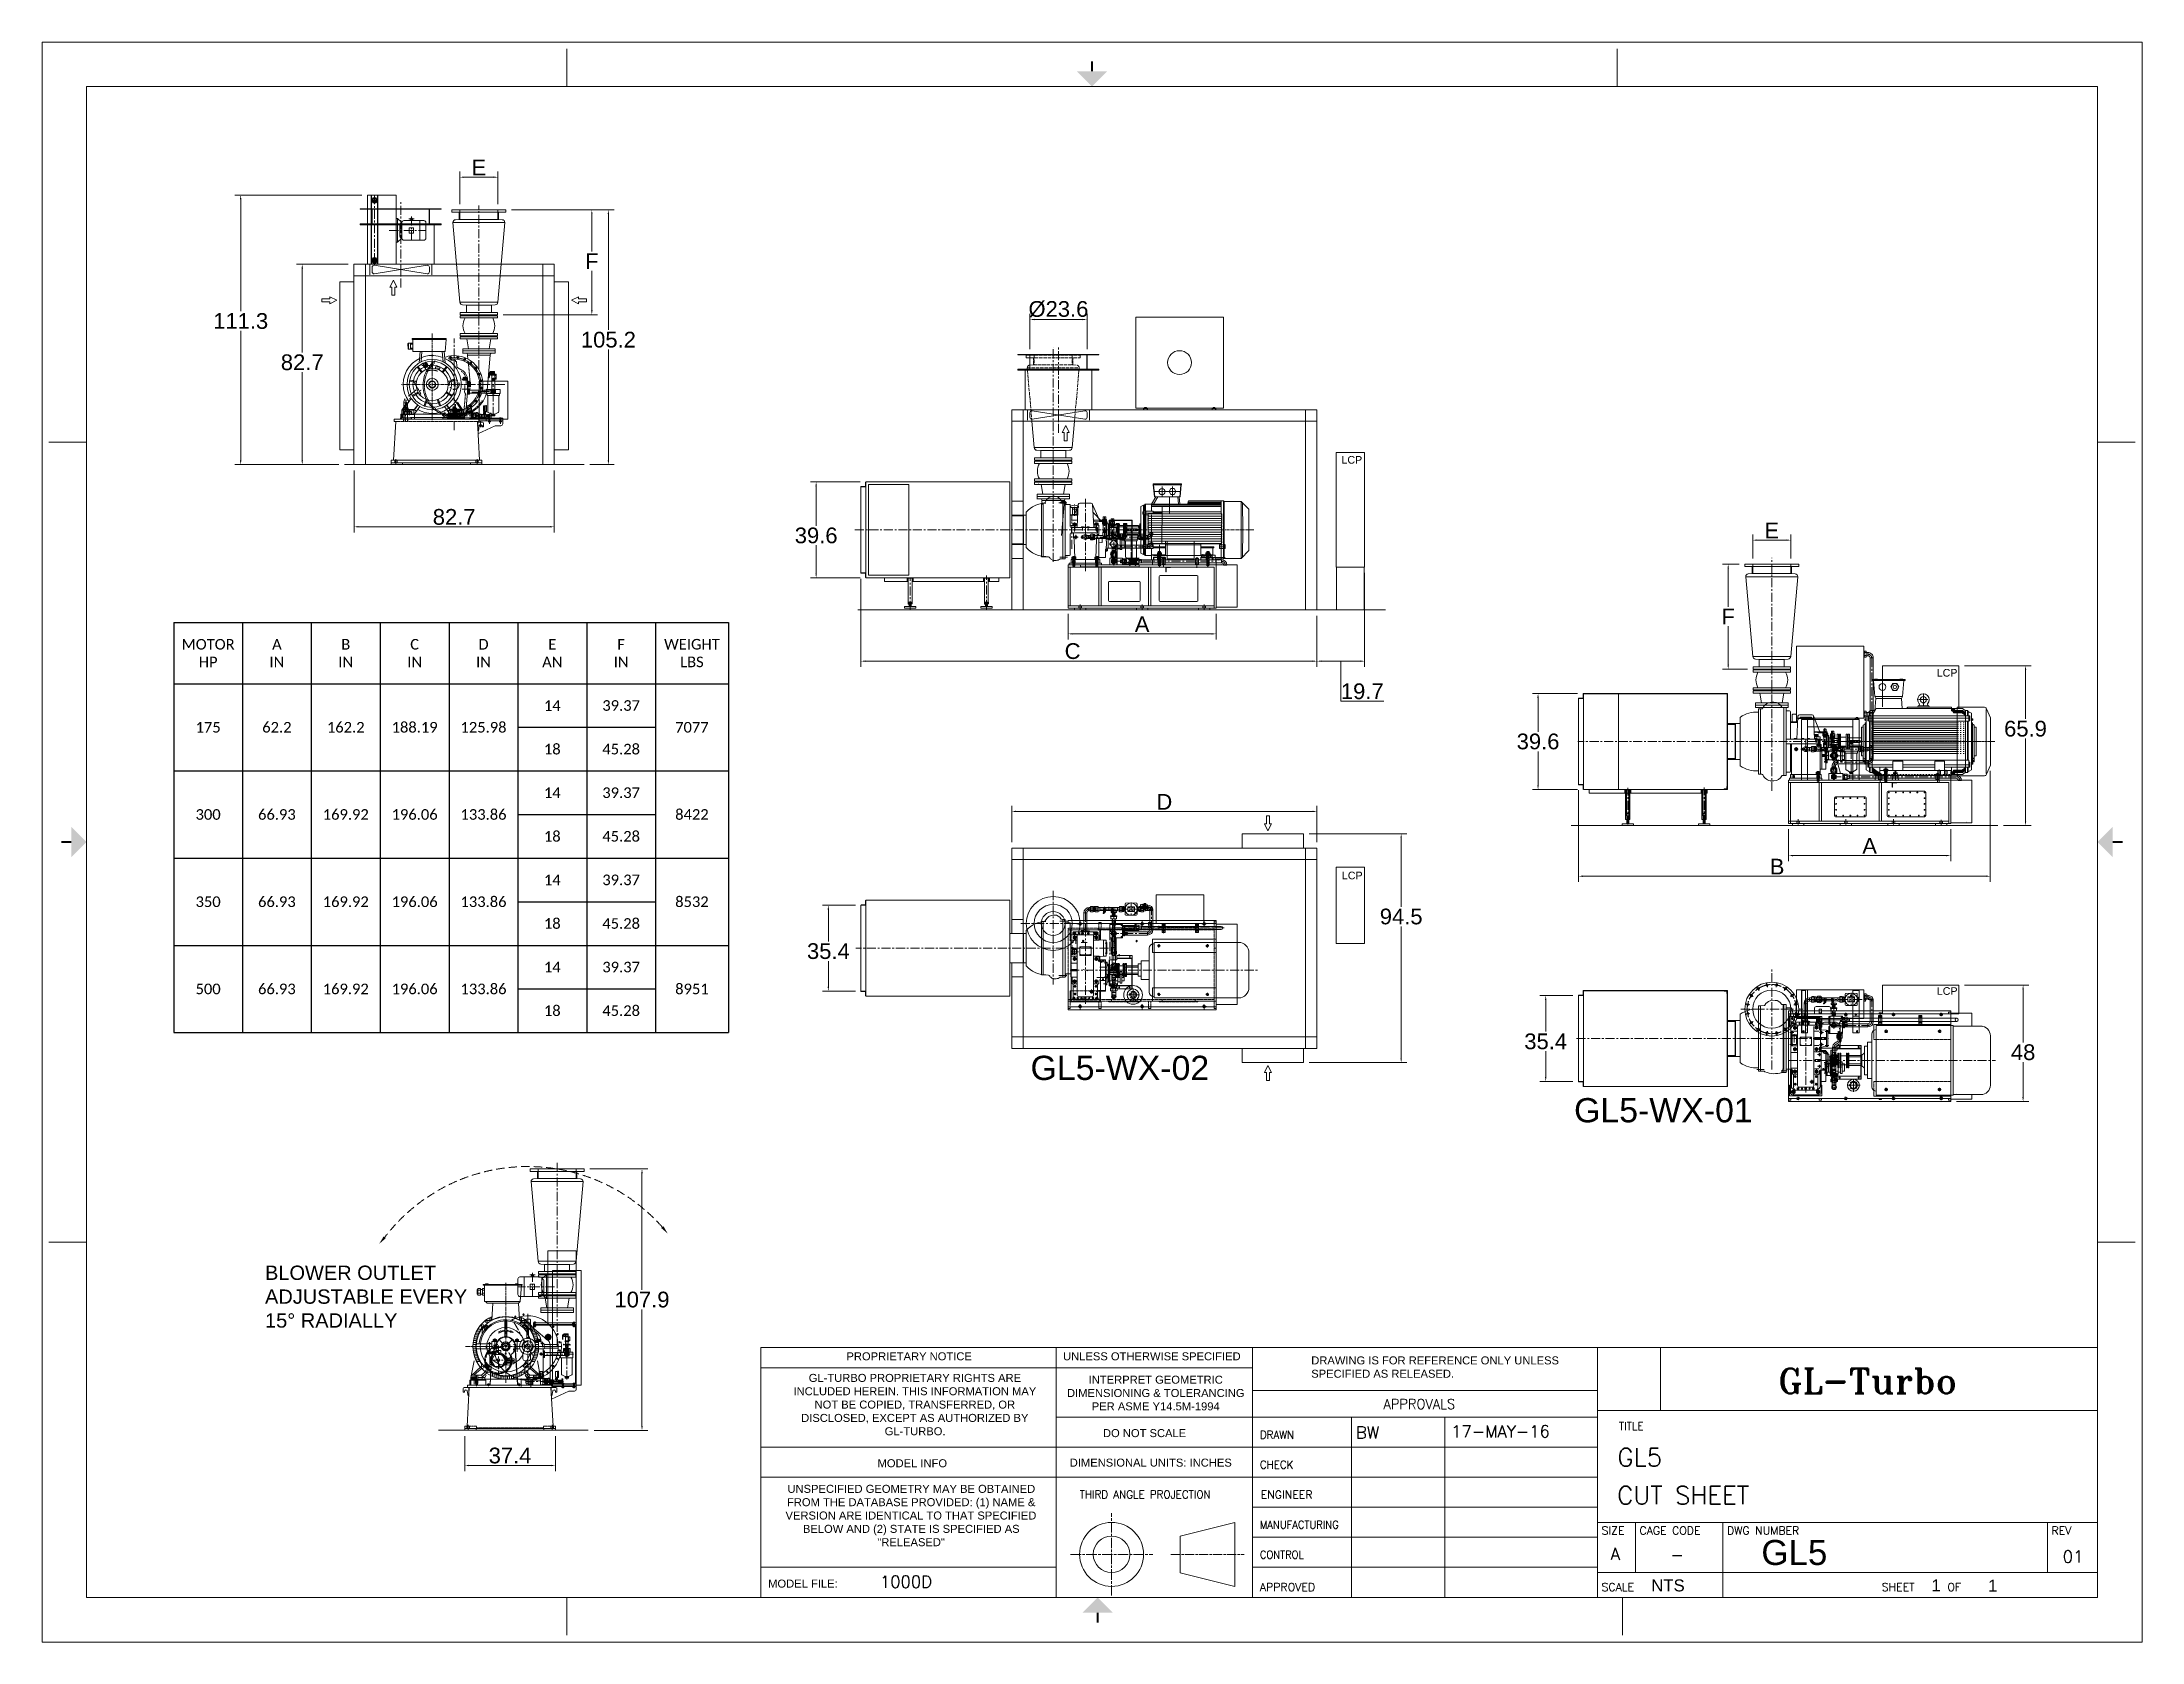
# Model space of a CAD drawing. Header units: inches. Extents: x 0 to 22015, y 0 to 16774.
import ezdxf
from ezdxf.enums import TextEntityAlignment as Align

# ---------------------------------------------------------------- set-up
doc = ezdxf.new("R2010")
doc.units = ezdxf.units.IN
doc.header["$MEASUREMENT"] = 0
for name, pattern in [('ACAD_ISO02W100', [15, 12, -3]), ('ACAD_ISO03W100', [30, 12, -18]), ('ACAD_ISO04W100', [30, 24, -3, 0, -3]), ('CENTER', [50.8, 31.75, -6.35, 6.35, -6.35]), ('CHAIN', [0.7087, 0.4724, -0.0591, 0.1181, -0.0591]), ('DASHDOT', [25.4, 12.7, -6.35, 0, -6.35]), ('DASHED', [0.75, 0.5, -0.25]), ('EB_DASH', [6, 3, -3]), ('EB_DASHDOTDOT', [45, 30, -3, 3, -3, 3, -3])]:
    doc.linetypes.add(name, pattern=pattern)
doc.layers.get('Defpoints').update_dxf_attribs({"lineweight": 5})
for name, color, linetype, lineweight in [('06___ANNOTATIONS', 7, 'Continuous', 5), ('CAXA0', 7, 'Continuous', 5), ('CAXA1', 5, 'CENTER', 5), ('CAXA2', 6, 'EB_DASH', 5), ('CAXA4', 3, 'Continuous', 5), ('Title Block', 7, 'Continuous', 5), ('图层1', 1, 'ACAD_ISO04W100', 5)]:
    doc.layers.add(name, color=color, linetype=linetype, lineweight=lineweight)
doc.styles.add('ACANSTS', font='romans.shx', dxfattribs={"height": 1})
doc.styles.add('Roman', font='arial.ttf')
doc.styles.add('ROMANS', font='romant.shx', dxfattribs={"height": 3.5})
doc.styles.get("Standard").update_dxf_attribs({"font": 'arial.ttf'})
doc.dimstyles.new('ISO-25', dxfattribs={"dimscale": 30, "dimtxt": 1.5, "dimasz": 1.5, "dimexe": 2, "dimexo": 2, "dimtad": 1, "dimtih": 1, "dimtoh": 1, "dimdec": 1, "dimlfac": 0.03937, "dimdsep": 46, "dimtxsty": 'Standard', "dimcen": 2.5, "dimclrd": 7, "dimclre": 7, "dimclrt": 7, "dimadec": 0, "dimazin": 0, "dimtfac": 1, "dimtdec": 1, "dimtmove": 0, "dimatfit": 3, "dimfxl": 1, "dimlwd": 5, "dimlwe": 5, "dimarcsym": 0})

msp = doc.modelspace()

# ---------------------------------------------------------------- texts
at = {"color": 7, "linetype": 'Continuous', "lineweight": 5, "char_height": 254, "attachment_point": 1, "style": 'Roman'}
for s, insert in [('GL5-WX-02', (10363.25, 6145.99)), ('GL5-WX-01', (16061.4, 5702))]:
    msp.add_mtext_dynamic_manual_height_columns(s, width=3244.2481, gutter_width=1, heights=[0], dxfattribs=dict(at, insert=insert))
at = {"color": 7, "lineweight": 5, "insert": (2338.08, 3945.96), "char_height": 150, "attachment_point": 1, "style": 'Roman'}
msp.add_mtext('BLOWER OUTLET\\PADJUSTABLE EVERY \\P15%%D RADIALLY', dxfattribs=at)
at = {"layer": '06___ANNOTATIONS', "color": 7, "linetype": 'Continuous', "lineweight": 5, "char_height": 80, "width": 4297.3632, "attachment_point": 4, "style": 'Roman'}
for insert in [(13623.05, 12392.69), (19863.14, 10160.5), (13627.48, 8035.11), (19864.4, 6824.15)]:
    msp.add_mtext('LCP', dxfattribs=dict(at, insert=insert))

# ---------------------------------------------------------------- blocks, each defined once
blk = doc.blocks.new('*T40')
at = {"linetype": 'ByBlock', "lineweight": -2, "transparency": 16777216}
for p, q in [((0, 0), (5815, 0)), ((0, 0), (0, -4300)), ((722, 0), (722, -4300)), ((1443, 0), (1443, -4300)), ((2165, 0), (2165, -4300)), ((2887, 0), (2887, -4300)), ((3608, 0), (3608, -1100)), ((4330, 0), (4330, -4300)), ((5052, 0), (5052, -4300)), ((5815, 0), (5815, -4300)), ((0, -643), (5815, -643)), ((3608, -1100), (5052, -1100)), ((0, -1557), (5815, -1557)), ((3608, -1557), (3608, -2014)), ((3608, -2014), (5052, -2014)), ((0, -2472), (5815, -2472)), ((3608, -2472), (3608, -2929)), ((3608, -2929), (5052, -2929)), ((0, -3386), (5815, -3386)), ((3608, -3386), (3608, -3843)), ((3608, -3843), (5052, -3843)), ((0, -4300), (5815, -4300))]:
    blk.add_line(p, q, dxfattribs=at)
at = {"color": 0, "linetype": 'ByBlock', "lineweight": -2, "transparency": 16777216}
for p, q in [((3608, -1100), (3608, -1557)), ((3608, -2014), (3608, -2472)), ((3608, -2929), (3608, -3386)), ((3608, -3843), (3608, -4300))]:
    blk.add_line(p, q, dxfattribs=at)
at = {"color": 0, "linetype": 'Continuous', "lineweight": 5, "transparency": 16777216, "char_height": 111.11, "attachment_point": 5}
for s, insert, width in [('{\\fCalibri|b0|i0|c0;MOTOR^JHP', (361, -322), 601.67), ('{\\fCalibri|b0|i0|c0;A^JIN', (1082, -322), 601.67), ('{\\fCalibri|b0|i0|c0;B^JIN', (1804, -322), 601.67), ('{\\fCalibri|b0|i0|c0;C^JIN', (2526, -322), 601.67), ('{\\fCalibri|b0|i0|c0;D^JIN', (3248, -322), 601.67), ('{\\fCalibri|b0|i0|c0;E^JAN', (3969, -322), 601.67), ('{\\fCalibri|b0|i0|c0;F^JIN', (4691, -322), 601.67), ('{\\fCalibri|b0|i0|c0;WEIGHT^JLBS', (5433, -322), 643.33), ('{\\fCalibri|b0|i0|c0;14^M^J', (3969, -872), 601.67), ('{\\fCalibri|b0|i0|c0;39.37^M^J', (4691, -872), 601.67), ('{\\fCalibri|b0|i0|c0;175', (361, -1100), 601.67), ('{\\fCalibri|b0|i0|c0;62.2', (1082, -1100), 601.67), ('{\\fCalibri|b0|i0|c0;162.2', (1804, -1100), 601.67), ('{\\fCalibri|b0|i0|c0;188.19', (2526, -1100), 601.67), ('{\\fCalibri|b0|i0|c0;125.98^M^J', (3248, -1100), 601.67), ('{\\fCalibri|b0|i0|c0;7077^M^J', (5433, -1100), 643.33), ('{\\fCalibri|b0|i0|c0;18^M^J', (3969, -1329), 601.67), ('{\\fCalibri|b0|i0|c0;45.28^M^J', (4691, -1329), 601.67), ('{\\fCalibri|b0|i0|c0;14^M^J', (3969, -1786), 601.67), ('{\\fCalibri|b0|i0|c0;39.37^M^J', (4691, -1786), 601.67), ('{\\fCalibri|b0|i0|c0;300^J', (361, -2014), 601.67), ('{\\fCalibri|b0|i0|c0;66.93^M^J', (1082, -2014), 601.67), ('{\\fCalibri|b0|i0|c0;169.92^M^J', (1804, -2014), 601.67), ('{\\fCalibri|b0|i0|c0;196.06^M^J', (2526, -2014), 601.67), ('{\\fCalibri|b0|i0|c0;133.86^M^J', (3248, -2014), 601.67), ('{\\fCalibri|b0|i0|c0;8422^M^J', (5433, -2014), 643.33), ('{\\fCalibri|b0|i0|c0;18^M^J', (3969, -2243), 601.67), ('{\\fCalibri|b0|i0|c0;45.28^M^J', (4691, -2243), 601.67), ('{\\fCalibri|b0|i0|c0;14^M^J', (3969, -2700), 601.67), ('{\\fCalibri|b0|i0|c0;39.37^M^J', (4691, -2700), 601.67), ('{\\fCalibri|b0|i0|c0;350 ^J', (361, -2929), 601.67), ('{\\fCalibri|b0|i0|c0;66.93^M^J', (1082, -2929), 601.67), ('{\\fCalibri|b0|i0|c0;169.92^M^J', (1804, -2929), 601.67), ('{\\fCalibri|b0|i0|c0;196.06^M^J', (2526, -2929), 601.67), ('{\\fCalibri|b0|i0|c0;133.86^M^J', (3248, -2929), 601.67), ('{\\fCalibri|b0|i0|c0;8532^M^J', (5433, -2929), 643.33), ('{\\fCalibri|b0|i0|c0;18^M^J', (3969, -3157), 601.67), ('{\\fCalibri|b0|i0|c0;45.28^M^J', (4691, -3157), 601.67), ('{\\fCalibri|b0|i0|c0;14^M^J', (3969, -3614), 601.67), ('{\\fCalibri|b0|i0|c0;39.37^M^J', (4691, -3614), 601.67), ('{\\fCalibri|b0|i0|c0;500 ^J', (361, -3843), 601.67), ('{\\fCalibri|b0|i0|c0;66.93^M^J', (1082, -3843), 601.67), ('{\\fCalibri|b0|i0|c0;169.92^M^J', (1804, -3843), 601.67), ('{\\fCalibri|b0|i0|c0;196.06^M^J', (2526, -3843), 601.67), ('{\\fCalibri|b0|i0|c0;133.86^M^J', (3248, -3843), 601.67), ('{\\fCalibri|b0|i0|c0;8951^M^J', (5433, -3843), 643.33), ('{\\fCalibri|b0|i0|c0;18^M^J', (3969, -4071), 601.67), ('{\\fCalibri|b0|i0|c0;45.28^M^J', (4691, -4071), 601.67)]:
    blk.add_mtext(s, dxfattribs=dict(at, insert=insert, width=width))
blk = doc.blocks.new('*D39')
at = {"color": 7, "linetype": 'Continuous', "lineweight": 5, "transparency": 16777216}
for p, q in [((3352, 15169), (2023, 15169)), ((2083, 15124), (2083, 13951)), ((2083, 12388), (2083, 13745)), ((3061, 12343), (2023, 12343))]:
    blk.add_line(p, q, dxfattribs=at)
at = {"color": 7, "transparency": 16777216}
for points in [[(2075, 15124), (2090, 15124), (2083, 15169)], [(2075, 12388), (2090, 12388), (2083, 12343)]]:
    blk.add_solid(points, dxfattribs=at)
at = {"layer": 'Defpoints', "color": 0, "transparency": 16777216}
for p in [(2083, 15169), (3412, 15169), (3121, 12343)]:
    blk.add_point(p, dxfattribs=at)
at = {"color": 7, "lineweight": 5, "transparency": 16777216, "insert": (2083, 13848), "char_height": 165, "attachment_point": 5, "style": 'Roman'}
blk.add_mtext('111.3', dxfattribs=at)
blk = doc.blocks.new('*D52')
at = {"color": 7, "linetype": 'Continuous', "lineweight": 5, "transparency": 16777216}
for p, q in [((4922, 15014), (5998, 15014)), ((5938, 14969), (5938, 13755)), ((5938, 12388), (5938, 13549)), ((5745, 12343), (5998, 12343))]:
    blk.add_line(p, q, dxfattribs=at)
at = {"color": 7, "transparency": 16777216}
for points in [[(5930, 14969), (5945, 14969), (5938, 15014)], [(5930, 12388), (5945, 12388), (5938, 12343)]]:
    blk.add_solid(points, dxfattribs=at)
at = {"layer": 'Defpoints', "color": 0, "transparency": 16777216}
for p in [(4862, 15014), (5938, 15014), (5685, 12343)]:
    blk.add_point(p, dxfattribs=at)
at = {"color": 7, "lineweight": 5, "transparency": 16777216, "insert": (5938, 13652), "char_height": 165, "attachment_point": 5, "style": 'Roman'}
blk.add_mtext('105.2', dxfattribs=at)
blk = doc.blocks.new('*D35')
at = {"color": 7, "linetype": 'Continuous', "lineweight": 5, "transparency": 16777216}
for p, q in [((3211, 14443), (2668, 14443)), ((2728, 14398), (2728, 13518)), ((2728, 12388), (2728, 13312)), ((3111, 12343), (2668, 12343))]:
    blk.add_line(p, q, dxfattribs=at)
at = {"color": 7, "transparency": 16777216}
for points in [[(2721, 14398), (2736, 14398), (2728, 14443)], [(2721, 12388), (2736, 12388), (2728, 12343)]]:
    blk.add_solid(points, dxfattribs=at)
at = {"layer": 'Defpoints', "color": 0, "transparency": 16777216}
for p in [(3271, 14443), (2728, 12343), (3171, 12343)]:
    blk.add_point(p, dxfattribs=at)
at = {"color": 7, "lineweight": 5, "transparency": 16777216, "insert": (2728, 13415), "char_height": 165, "attachment_point": 5, "style": 'Roman'}
blk.add_mtext('82.7', dxfattribs=at)
blk = doc.blocks.new('*D45')
at = {"color": 7, "linetype": 'Continuous', "lineweight": 5, "transparency": 16777216}
for p, q in [((3271, 12283), (3271, 11631)), ((5371, 12283), (5371, 11631)), ((3316, 11691), (5326, 11691))]:
    blk.add_line(p, q, dxfattribs=at)
at = {"color": 7, "transparency": 16777216}
for points in [[(3316, 11699), (3316, 11684), (3271, 11691)], [(5326, 11699), (5326, 11684), (5371, 11691)]]:
    blk.add_solid(points, dxfattribs=at)
at = {"layer": 'Defpoints', "color": 0, "transparency": 16777216}
for p in [(3271, 12343), (5371, 12343), (5371, 11691)]:
    blk.add_point(p, dxfattribs=at)
at = {"color": 7, "lineweight": 5, "transparency": 16777216, "insert": (4321, 11794), "char_height": 165, "attachment_point": 5, "style": 'Roman'}
blk.add_mtext('82.7', dxfattribs=at)
blk = doc.blocks.new('*D46')
at = {"color": 7, "linetype": 'Continuous', "lineweight": 5, "transparency": 16777216}
for p, q in [((8586, 11147), (8586, 10223)), ((13366, 10759), (13366, 10223)), ((8631, 10283), (13321, 10283))]:
    blk.add_line(p, q, dxfattribs=at)
at = {"color": 7, "transparency": 16777216}
for points in [[(8631, 10290), (8631, 10275), (8586, 10283)], [(13321, 10290), (13321, 10275), (13366, 10283)]]:
    blk.add_solid(points, dxfattribs=at)
at = {"layer": 'Defpoints', "color": 0, "transparency": 16777216}
for p in [(8586, 11207), (13366, 10819), (13366, 10283)]:
    blk.add_point(p, dxfattribs=at)
at = {"color": 7, "lineweight": 5, "transparency": 16777216, "insert": (10804, 10387), "char_height": 165, "attachment_point": 5, "style": 'Roman'}
blk.add_mtext('C', dxfattribs=at)
blk = doc.blocks.new('*D47')
at = {"color": 7, "linetype": 'Continuous', "lineweight": 5, "transparency": 16777216}
for p, q in [((10758, 10779), (10758, 10509)), ((10803, 10569), (12263, 10569)), ((12308, 10779), (12308, 10509))]:
    blk.add_line(p, q, dxfattribs=at)
at = {"color": 7, "transparency": 16777216}
for points in [[(10803, 10576), (10803, 10561), (10758, 10569)], [(12263, 10576), (12263, 10561), (12308, 10569)]]:
    blk.add_solid(points, dxfattribs=at)
at = {"layer": 'Defpoints', "color": 0, "transparency": 16777216}
for p in [(10758, 10839), (12308, 10839), (12308, 10569)]:
    blk.add_point(p, dxfattribs=at)
at = {"color": 7, "lineweight": 5, "transparency": 16777216, "insert": (11533, 10670), "char_height": 165, "attachment_point": 5, "style": 'Roman'}
blk.add_mtext('A', dxfattribs=at)
blk = doc.blocks.new('*D48')
at = {"color": 7, "linetype": 'Continuous', "lineweight": 5, "transparency": 16777216}
for p, q in [((13866, 11209), (13866, 10223)), ((13366, 10759), (13366, 10223)), ((13411, 10283), (13821, 10283)), ((13616, 10283), (13616, 9863)), ((13616, 9863), (14066, 9863))]:
    blk.add_line(p, q, dxfattribs=at)
at = {"color": 7, "transparency": 16777216}
for points in [[(13411, 10290), (13411, 10275), (13366, 10283)], [(13821, 10290), (13821, 10275), (13866, 10283)]]:
    blk.add_solid(points, dxfattribs=at)
at = {"layer": 'Defpoints', "color": 0, "transparency": 16777216}
for p in [(13866, 11269), (13366, 10819), (13866, 10283)]:
    blk.add_point(p, dxfattribs=at)
at = {"color": 7, "lineweight": 5, "transparency": 16777216, "insert": (13841, 9966), "char_height": 165, "attachment_point": 5, "style": 'Roman'}
blk.add_mtext('19.7', dxfattribs=at)
blk = doc.blocks.new('*D49')
at = {"color": 7, "linetype": 'Continuous', "lineweight": 5, "transparency": 16777216}
for p, q in [((10166, 8384), (10166, 8767)), ((10211, 8707), (13321, 8707)), ((13366, 8384), (13366, 8767))]:
    blk.add_line(p, q, dxfattribs=at)
at = {"color": 7, "transparency": 16777216}
for points in [[(10211, 8715), (10211, 8700), (10166, 8707)], [(13321, 8715), (13321, 8700), (13366, 8707)]]:
    blk.add_solid(points, dxfattribs=at)
at = {"layer": 'Defpoints', "color": 0, "transparency": 16777216}
for p in [(13366, 8707), (10166, 8324), (13366, 8324)]:
    blk.add_point(p, dxfattribs=at)
at = {"color": 7, "lineweight": 5, "transparency": 16777216, "insert": (11766, 8808), "char_height": 165, "attachment_point": 5, "style": 'Roman'}
blk.add_mtext('D', dxfattribs=at)
blk = doc.blocks.new('*D50')
at = {"color": 7, "linetype": 'Continuous', "lineweight": 5, "transparency": 16777216}
for p, q in [((13286, 8474), (14309, 8474)), ((14249, 8429), (14249, 7708)), ((14249, 6119), (14249, 7502)), ((13286, 6074), (14309, 6074))]:
    blk.add_line(p, q, dxfattribs=at)
at = {"color": 7, "transparency": 16777216}
for points in [[(14241, 8429), (14256, 8429), (14249, 8474)], [(14241, 6119), (14256, 6119), (14249, 6074)]]:
    blk.add_solid(points, dxfattribs=at)
at = {"layer": 'Defpoints', "color": 0, "transparency": 16777216}
for p in [(13226, 8474), (13226, 6074), (14249, 6074)]:
    blk.add_point(p, dxfattribs=at)
at = {"color": 7, "lineweight": 5, "transparency": 16777216, "insert": (14249, 7605), "char_height": 165, "attachment_point": 5, "style": 'Roman'}
blk.add_mtext('94.5', dxfattribs=at)
blk = doc.blocks.new('*D36')
at = {"color": 7, "linetype": 'Continuous', "lineweight": 5, "transparency": 16777216}
for p, q in [((4380, 15074), (4380, 15416)), ((4780, 15074), (4780, 15416)), ((4425, 15356), (4735, 15356))]:
    blk.add_line(p, q, dxfattribs=at)
at = {"color": 7, "transparency": 16777216}
for points in [[(4425, 15364), (4425, 15349), (4380, 15356)], [(4735, 15364), (4735, 15349), (4780, 15356)]]:
    blk.add_solid(points, dxfattribs=at)
at = {"layer": 'Defpoints', "color": 0, "transparency": 16777216}
for p in [(4780, 15356), (4380, 15014), (4780, 15014)]:
    blk.add_point(p, dxfattribs=at)
at = {"color": 7, "lineweight": 5, "transparency": 16777216, "insert": (4580, 15458), "char_height": 165, "attachment_point": 5, "style": 'Roman'}
blk.add_mtext('E', dxfattribs=at)
blk = doc.blocks.new('*D37')
at = {"color": 7, "linetype": 'Continuous', "lineweight": 5, "transparency": 16777216}
for p, q in [((4922, 15014), (5824, 15014)), ((5764, 14969), (5764, 14576)), ((5764, 13959), (5764, 14373)), ((4835, 13914), (5824, 13914))]:
    blk.add_line(p, q, dxfattribs=at)
at = {"color": 7, "transparency": 16777216}
for points in [[(5757, 14969), (5772, 14969), (5764, 15014)], [(5757, 13959), (5772, 13959), (5764, 13914)]]:
    blk.add_solid(points, dxfattribs=at)
at = {"layer": 'Defpoints', "color": 0, "transparency": 16777216}
for p in [(4862, 15014), (4775, 13914), (5764, 13914)]:
    blk.add_point(p, dxfattribs=at)
at = {"color": 7, "lineweight": 5, "transparency": 16777216, "insert": (5764, 14475), "char_height": 165, "attachment_point": 5, "style": 'Roman'}
blk.add_mtext('F', dxfattribs=at)
blk = doc.blocks.new('*D38')
at = {"color": 7, "linetype": 'Continuous', "lineweight": 5, "transparency": 16777216}
for p, q in [((10357, 13553), (10357, 13924)), ((10956, 13553), (10956, 13924)), ((10402, 13864), (10911, 13864))]:
    blk.add_line(p, q, dxfattribs=at)
at = {"color": 7, "transparency": 16777216}
for points in [[(10402, 13872), (10402, 13857), (10357, 13864)], [(10911, 13872), (10911, 13857), (10956, 13864)]]:
    blk.add_solid(points, dxfattribs=at)
at = {"layer": 'Defpoints', "color": 0, "transparency": 16777216}
for p in [(10956, 13864), (10357, 13493), (10956, 13493)]:
    blk.add_point(p, dxfattribs=at)
at = {"color": 7, "lineweight": 5, "transparency": 16777216, "insert": (10656, 13972), "char_height": 165, "attachment_point": 5, "style": 'Roman'}
blk.add_mtext('%%C23.6', dxfattribs=at)
blk = doc.blocks.new('*D51')
at = {"color": 7, "linetype": 'Continuous', "lineweight": 5, "transparency": 16777216}
for p, q in [((8576, 12162), (8056, 12162)), ((8116, 12117), (8116, 11703)), ((8116, 11201), (8116, 11497)), ((8576, 11156), (8056, 11156))]:
    blk.add_line(p, q, dxfattribs=at)
at = {"color": 7, "transparency": 16777216}
for points in [[(8108, 12117), (8123, 12117), (8116, 12162)], [(8108, 11201), (8123, 11201), (8116, 11156)]]:
    blk.add_solid(points, dxfattribs=at)
at = {"layer": 'Defpoints', "color": 0, "transparency": 16777216}
for p in [(8636, 12162), (8116, 11156), (8636, 11156)]:
    blk.add_point(p, dxfattribs=at)
at = {"color": 7, "lineweight": 5, "transparency": 16777216, "insert": (8116, 11600), "char_height": 165, "attachment_point": 5, "style": 'Roman'}
blk.add_mtext('39.6', dxfattribs=at)
blk = doc.blocks.new('*D41')
at = {"color": 7, "linetype": 'Continuous', "lineweight": 5, "transparency": 16777216}
for p, q in [((4432, 2159), (4432, 1790)), ((5382, 2159), (5382, 1790)), ((4477, 1850), (5337, 1850))]:
    blk.add_line(p, q, dxfattribs=at)
at = {"color": 7, "transparency": 16777216}
for points in [[(4477, 1858), (4477, 1843), (4432, 1850)], [(5337, 1858), (5337, 1843), (5382, 1850)]]:
    blk.add_solid(points, dxfattribs=at)
at = {"layer": 'Defpoints', "color": 0, "transparency": 16777216}
for p in [(4432, 2219), (5382, 2219), (5382, 1850)]:
    blk.add_point(p, dxfattribs=at)
at = {"color": 7, "lineweight": 5, "transparency": 16777216, "insert": (4907, 1954), "char_height": 165, "attachment_point": 5, "style": 'Roman'}
blk.add_mtext('37.4', dxfattribs=at)
blk = doc.blocks.new('*D42')
at = {"color": 7, "linetype": 'Continuous', "lineweight": 5, "transparency": 16777216}
for p, q in [((5744, 4959), (6350, 4959)), ((6290, 4914), (6290, 3692)), ((6290, 2264), (6290, 3486)), ((5787, 2219), (6350, 2219))]:
    blk.add_line(p, q, dxfattribs=at)
at = {"color": 7, "transparency": 16777216}
for points in [[(6283, 4914), (6298, 4914), (6290, 4959)], [(6283, 2264), (6298, 2264), (6290, 2219)]]:
    blk.add_solid(points, dxfattribs=at)
at = {"layer": 'Defpoints', "color": 0, "transparency": 16777216}
for p in [(5684, 4959), (6290, 4959), (5727, 2219)]:
    blk.add_point(p, dxfattribs=at)
at = {"color": 7, "lineweight": 5, "transparency": 16777216, "insert": (6290, 3589), "char_height": 165, "attachment_point": 5, "style": 'Roman'}
blk.add_mtext('107.9', dxfattribs=at)
blk = doc.blocks.new('*D29')
at = {"color": 7, "linetype": 'Continuous', "lineweight": 5, "transparency": 16777216}
for p, q in [((16096, 9943), (15624, 9943)), ((15684, 9898), (15684, 9543)), ((15684, 8982), (15684, 9337)), ((16099, 8937), (15624, 8937))]:
    blk.add_line(p, q, dxfattribs=at)
at = {"color": 7, "transparency": 16777216}
for points in [[(15676, 9898), (15691, 9898), (15684, 9943)], [(15676, 8982), (15691, 8982), (15684, 8937)]]:
    blk.add_solid(points, dxfattribs=at)
at = {"layer": 'Defpoints', "color": 0, "transparency": 16777216}
for p in [(16156, 9943), (15684, 8937), (16159, 8937)]:
    blk.add_point(p, dxfattribs=at)
at = {"color": 7, "lineweight": 5, "transparency": 16777216, "insert": (15684, 9440), "char_height": 165, "attachment_point": 5, "style": 'Roman'}
blk.add_mtext('39.6', dxfattribs=at)
blk = doc.blocks.new('*D43')
at = {"color": 7, "linetype": 'Continuous', "lineweight": 5, "transparency": 16777216}
for p, q in [((20155, 10235), (20854, 10235)), ((20794, 10190), (20794, 9677)), ((20794, 8605), (20794, 9471)), ((20565, 8560), (20854, 8560))]:
    blk.add_line(p, q, dxfattribs=at)
at = {"color": 7, "transparency": 16777216}
for points in [[(20787, 10190), (20802, 10190), (20794, 10235)], [(20787, 8605), (20802, 8605), (20794, 8560)]]:
    blk.add_solid(points, dxfattribs=at)
at = {"layer": 'Defpoints', "color": 0, "transparency": 16777216}
for p in [(20095, 10235), (20794, 10235), (20505, 8560)]:
    blk.add_point(p, dxfattribs=at)
at = {"color": 7, "lineweight": 5, "transparency": 16777216, "insert": (20794, 9574), "char_height": 165, "attachment_point": 5, "style": 'Roman'}
blk.add_mtext('65.9', dxfattribs=at)
blk = doc.blocks.new('*D44')
at = {"color": 7, "linetype": 'Continuous', "lineweight": 5, "transparency": 16777216}
for p, q in [((20155, 6887), (20829, 6887)), ((20769, 6842), (20769, 6285)), ((20769, 5712), (20769, 6079)), ((20070, 5667), (20829, 5667))]:
    blk.add_line(p, q, dxfattribs=at)
at = {"color": 7, "transparency": 16777216}
for points in [[(20761, 6842), (20776, 6842), (20769, 6887)], [(20761, 5712), (20776, 5712), (20769, 5667)]]:
    blk.add_solid(points, dxfattribs=at)
at = {"layer": 'Defpoints', "color": 0, "transparency": 16777216}
for p in [(20095, 6887), (20010, 5667), (20769, 5667)]:
    blk.add_point(p, dxfattribs=at)
at = {"color": 7, "lineweight": 5, "transparency": 16777216, "insert": (20769, 6182), "char_height": 165, "attachment_point": 5, "style": 'Roman'}
blk.add_mtext('48', dxfattribs=at)
blk = doc.blocks.new('*D30')
at = {"color": 7, "linetype": 'Continuous', "lineweight": 5, "transparency": 16777216}
for p, q in [((17934, 11360), (17934, 11611)), ((17979, 11551), (18289, 11551)), ((18334, 11360), (18334, 11611))]:
    blk.add_line(p, q, dxfattribs=at)
at = {"color": 7, "transparency": 16777216}
for points in [[(17979, 11559), (17979, 11544), (17934, 11551)], [(18289, 11559), (18289, 11544), (18334, 11551)]]:
    blk.add_solid(points, dxfattribs=at)
at = {"layer": 'Defpoints', "color": 0, "transparency": 16777216}
for p in [(18334, 11551), (17934, 11300), (18334, 11300)]:
    blk.add_point(p, dxfattribs=at)
at = {"color": 7, "lineweight": 5, "transparency": 16777216, "insert": (18134, 11652), "char_height": 165, "attachment_point": 5, "style": 'Roman'}
blk.add_mtext('E', dxfattribs=at)
blk = doc.blocks.new('*D31')
at = {"color": 7, "linetype": 'Continuous', "lineweight": 5, "transparency": 16777216}
for p, q in [((17792, 11300), (17617, 11300)), ((17677, 11255), (17677, 10852)), ((17677, 10245), (17677, 10649)), ((17879, 10200), (17617, 10200))]:
    blk.add_line(p, q, dxfattribs=at)
at = {"color": 7, "transparency": 16777216}
for points in [[(17670, 11255), (17685, 11255), (17677, 11300)], [(17670, 10245), (17685, 10245), (17677, 10200)]]:
    blk.add_solid(points, dxfattribs=at)
at = {"layer": 'Defpoints', "color": 0, "transparency": 16777216}
for p in [(17852, 11300), (17677, 10200), (17939, 10200)]:
    blk.add_point(p, dxfattribs=at)
at = {"color": 7, "lineweight": 5, "transparency": 16777216, "insert": (17677, 10750), "char_height": 165, "attachment_point": 5, "style": 'Roman'}
blk.add_mtext('F', dxfattribs=at)
blk = doc.blocks.new('*D32')
at = {"color": 7, "linetype": 'Continuous', "lineweight": 5, "transparency": 16777216}
for p, q in [((16049, 6777), (15704, 6777)), ((15764, 6732), (15764, 6399)), ((15764, 5922), (15764, 6193)), ((16049, 5877), (15704, 5877))]:
    blk.add_line(p, q, dxfattribs=at)
at = {"color": 7, "transparency": 16777216}
for points in [[(15757, 6732), (15772, 6732), (15764, 6777)], [(15757, 5922), (15772, 5922), (15764, 5877)]]:
    blk.add_solid(points, dxfattribs=at)
at = {"layer": 'Defpoints', "color": 0, "transparency": 16777216}
for p in [(16109, 6777), (15764, 5877), (16109, 5877)]:
    blk.add_point(p, dxfattribs=at)
at = {"color": 7, "lineweight": 5, "transparency": 16777216, "insert": (15764, 6296), "char_height": 165, "width": 427.81, "attachment_point": 5, "style": 'Roman'}
blk.add_mtext('35.4', dxfattribs=at)
blk = doc.blocks.new('*D33')
at = {"color": 7, "linetype": 'Continuous', "lineweight": 5, "transparency": 16777216}
for p, q in [((18310, 8520), (18310, 8185)), ((20010, 8520), (20010, 8185)), ((18355, 8245), (19965, 8245))]:
    blk.add_line(p, q, dxfattribs=at)
at = {"color": 7, "transparency": 16777216}
for points in [[(18355, 8252), (18355, 8237), (18310, 8245)], [(19965, 8252), (19965, 8237), (20010, 8245)]]:
    blk.add_solid(points, dxfattribs=at)
at = {"layer": 'Defpoints', "color": 0, "transparency": 16777216}
for p in [(18310, 8580), (20010, 8580), (20010, 8245)]:
    blk.add_point(p, dxfattribs=at)
at = {"color": 7, "lineweight": 5, "transparency": 16777216, "insert": (19160, 8346), "char_height": 165, "attachment_point": 5, "style": 'Roman'}
blk.add_mtext('A', dxfattribs=at)
blk = doc.blocks.new('*D34')
at = {"color": 7, "linetype": 'Continuous', "lineweight": 5, "transparency": 16777216}
for p, q in [((20425, 9134), (20425, 7968)), ((16109, 8930), (16109, 7968)), ((16154, 8028), (20380, 8028))]:
    blk.add_line(p, q, dxfattribs=at)
at = {"color": 7, "transparency": 16777216}
for points in [[(16154, 8036), (16154, 8021), (16109, 8028)], [(20380, 8036), (20380, 8021), (20425, 8028)]]:
    blk.add_solid(points, dxfattribs=at)
at = {"layer": 'Defpoints', "color": 0, "transparency": 16777216}
for p in [(20425, 9194), (16109, 8990), (20425, 8028)]:
    blk.add_point(p, dxfattribs=at)
at = {"color": 7, "lineweight": 5, "transparency": 16777216, "insert": (18190, 8129), "char_height": 165, "attachment_point": 5, "style": 'Roman'}
blk.add_mtext('B', dxfattribs=at)
blk = doc.blocks.new('*D28')
at = {"color": 7, "linetype": 'Continuous', "lineweight": 5, "transparency": 16777216}
for p, q in [((8529, 7724), (8184, 7724)), ((8244, 7679), (8244, 7345)), ((8244, 6869), (8244, 7139)), ((8529, 6824), (8184, 6824))]:
    blk.add_line(p, q, dxfattribs=at)
at = {"color": 7, "transparency": 16777216}
for points in [[(8236, 7679), (8251, 7679), (8244, 7724)], [(8236, 6869), (8251, 6869), (8244, 6824)]]:
    blk.add_solid(points, dxfattribs=at)
at = {"layer": 'Defpoints', "color": 0, "transparency": 16777216}
for p in [(8589, 7724), (8244, 6824), (8589, 6824)]:
    blk.add_point(p, dxfattribs=at)
at = {"color": 7, "lineweight": 5, "transparency": 16777216, "insert": (8244, 7242), "char_height": 165, "attachment_point": 5, "style": 'Roman'}
blk.add_mtext('35.4', dxfattribs=at)
blk = doc.blocks.new('LONE STAR BLOWER TITLE BLOCK (SIZE A)')
at = {"lineweight": 15}
for p, q in [((17.5, 2.604), (17.5, 3.312)), ((17.5, 3.312), (18.209, 3.312)), ((18.209, 2.604), (18.209, 3.312)), ((18.209, 2.604), (17.5, 2.604))]:
    blk.add_line(p, q, dxfattribs=at)
at = {"layer": 'Title Block', "lineweight": 15}
for p, q in [((23.625, 18), (0, 18)), ((0, 18), (0, 0)), ((23.625, 0), (23.625, 18)), ((5.906, 17.5), (5.906, 17.922)), ((17.719, 17.5), (17.719, 17.922)), ((23.125, 17.5), (0.5, 17.5)), ((23.125, 17.5), (0.5, 17.5)), ((0.5, 17.5), (0.5, 0.5)), ((0.5, 17.291), (0.5, 17.5)), ((0.5, 17.5), (1.089, 17.5)), ((23.125, 0.5), (23.125, 17.5)), ((0.5, 17.291), (0.5, 14.218)), ((0.078, 13.5), (0.5, 13.5)), ((23.125, 13.5), (23.547, 13.5)), ((0.078, 4.5), (0.5, 4.5)), ((23.125, 4.5), (23.547, 4.5)), ((23.125, 3.312), (8.087, 3.312)), ((8.087, 3.312), (8.087, 0.5)), ((23.125, 3.312), (9.093, 3.312)), ((11.409, 3.312), (11.409, 0.5)), ((13.618, 3.312), (13.618, 0.5)), ((17.5, 0.5), (17.5, 3.312)), ((23.125, 0.5), (23.125, 3.312)), ((13.618, 3.083), (8.087, 3.083)), ((17.5, 2.829), (13.618, 2.829)), ((23.125, 2.604), (17.5, 2.604)), ((17.5, 2.529), (11.409, 2.529)), ((14.732, 0.504), (14.732, 2.529)), ((15.78, 0.504), (15.78, 2.529)), ((17.5, 2.192), (8.087, 2.192)), ((17.5, 1.854), (8.087, 1.854)), ((17.5, 1.517), (13.618, 1.517)), ((12.804, 1.191), (13.421, 1.345)), ((12.804, 0.78), (12.804, 1.191)), ((13.421, 1.345), (13.421, 0.626)), ((23.125, 1.344), (17.5, 1.344)), ((17.927, 1.344), (17.927, 0.781)), ((18.909, 1.344), (18.909, 0.5)), ((22.562, 1.344), (22.562, 0.781)), ((17.5, 1.179), (13.618, 1.179)), ((11.409, 0.842), (8.087, 0.842)), ((13.421, 0.626), (12.804, 0.78)), ((17.5, 0.842), (13.618, 0.842)), ((23.125, 0.781), (17.5, 0.781)), ((0.5, 0.5), (23.125, 0.5)), ((5.906, 0.078), (5.906, 0.5)), ((15.025, 0.5), (23.125, 0.5)), ((17.781, 0.078), (17.781, 0.5)), ((0, 0), (23.625, 0))]:
    blk.add_line(p, q, dxfattribs=at)
at = {"layer": 'Title Block', "linetype": 'CHAIN', "lineweight": 15, "ltscale": 0.249886}
for p, q in [((12.033, 0.523), (12.033, 1.448)), ((11.571, 0.986), (12.496, 0.986))]:
    blk.add_line(p, q, dxfattribs=at)
at = {"layer": 'Title Block', "linetype": 'CHAIN', "lineweight": 15, "ltscale": 0.22211}
blk.add_line((12.701, 0.986), (13.524, 0.986), dxfattribs=at)
at = {"layer": 'Title Block', "lineweight": 15, "const_width": 0.0225}
for points in [[(11.812, 17.781), (11.812, 17.669)], [(0.219, 9), (0.331, 9)], [(23.406, 9), (23.294, 9)], [(11.875, 0.219), (11.875, 0.331)]]:
    blk.add_lwpolyline(points, dxfattribs=at)
at = {"layer": 'Title Block', "lineweight": 15}
for radius in [0.36, 0.206]:
    blk.add_circle((12.033, 0.986), radius, dxfattribs=at)
for points in [[(11.644, 17.669), (11.981, 17.669), (11.812, 17.5)], [(0.331, 8.831), (0.331, 9.169), (0.5, 9)], [(23.294, 8.831), (23.294, 9.169), (23.125, 9)], [(11.706, 0.331), (12.044, 0.331), (11.875, 0.5)]]:
    blk.add_solid(points, dxfattribs=at)
at = {"layer": 'Title Block', "lineweight": 15, "style": 'ACANSTS'}
for s, height, width, p in [('APPROVALS', 0.1125, 0.951562, (15.091, 2.621)), ('DRAWN', 0.09, 0.942857, (13.701, 2.287)), ('TITLE', 0.09, 0.942857, (17.741, 2.384)), ('THIRD ANGLE PROJECTION', 0.09, 0.942857, (11.674, 1.615))]:
    blk.add_text(s, height=height, dxfattribs=dict(at, width=width)).set_placement(p)
for s, width, p in [('CHECK', 0.942857, (13.701, 1.995)), ('MANUFACTURING', 0.90932, (13.701, 1.32)), ('CONTROL', 0.90932, (13.701, 0.982))]:
    blk.add_text(s, height=0.09, dxfattribs=dict(at, width=width)).set_placement(p, align=Align.MIDDLE_LEFT)
for s, p in [('ENGINEER', (13.711, 1.658)), ('APPROVED', (13.701, 0.618)), ('SCALE', (17.545, 0.618)), ('SHEET     OF', (20.697, 0.618))]:
    blk.add_text(s, height=0.09, dxfattribs=at).set_placement(p, align=Align.MIDDLE_LEFT)
for s, height, p in [('SIZE', 0.09, (17.545, 1.209)), ('CAGE CODE', 0.09, (17.972, 1.209)), ('DWG NUMBER', 0.09, (18.956, 1.209)), ('REV', 0.09, (22.607, 1.209)), ('A', 0.135, (17.647, 0.923))]:
    blk.add_text(s, height=height, dxfattribs=at).set_placement(p)
at = {"layer": 'Title Block', "lineweight": 15, "char_height": 0.09, "attachment_point": 1, "style": 'Roman'}
for s, width, insert in [('PROPRIETARY NOTICE', 1.44687, (9.05, 3.259)), ('UNLESS OTHERWISE SPECIFIED', 2.30106, (11.487, 3.259)), ('DRAWING IS FOR REFERENCE ONLY UNLESS SPECIFIED AS RELEASED.', 2.82099, (14.279, 3.213)), ('\\pi0.22286;GL-TURBO PROPRIETARY RIGHTS ARE \\P\\pi0.05142;INCLUDED HEREIN. THIS INFORMATION MAY \\P\\pi0.28811;NOT BE COPIED, TRANSFERRED, OR \\P\\pi0.13755;DISCLOSED, EXCEPT AS AUTHORIZED BY \\P\\pi1.07724;GL-TURBO.', 2.82144, (8.403, 3.016)), ('\\pi0.31655;INTERPRET GEOMETRIC \\P\\pi0.07242;DIMENSIONING & TOLERANCING \\P\\pi0.35071;PER ASME Y14.5M-1994', 2.12521, (11.459, 2.996)), ('DO NOT SCALE', 2.30106, (11.936, 2.395)), ('MODEL INFO', 1.44687, (9.4, 2.056)), ('DIMENSIONAL UNITS: INCHES', 2.30106, (11.562, 2.063)), ('\\pi0.0504;UNSPECIFIED GEOMETRY MAY BE OBTAINED \\P\\pi0.04525;FROM THE DATABASE PROVIDED: (1) NAME & \\P\\pi0.02827;VERSION ARE IDENTICAL TO THAT SPECIFIED \\P\\pi0.2246;BELOW AND (2) STATE IS SPECIFIED AS \\P\\pi1.06161;"RELEASED"', 2.87165, (8.336, 1.768)), ('MODEL FILE:', 1.44687, (8.169, 0.702))]:
    blk.add_mtext_dynamic_manual_height_columns(s, width=width, gutter_width=1.25, heights=[0], dxfattribs=dict(at, insert=insert))
at = {"layer": 'Title Block', "lineweight": 15, "insert": (19.532, 3.078), "char_height": 3.9375, "width": 5.33462, "attachment_point": 1, "style": 'ROMANS'}
blk.add_mtext('{\\H0.07143x;GL-Turbo}', dxfattribs=at)
at = {"layer": 'Title Block', "lineweight": 15, "style": 'ACANSTS'}
for tag, p, height in [('DRAWN_BY', (14.782, 2.29), 0.135), ('DRAWN_DATE', (15.853, 2.302), 0.135), ('DRAWING_SUBTITLE', (17.724, 1.977), 0.203), ('CHECKED_BY', (14.804, 1.944), 0.135), ('CHECK_DATE', (15.834, 1.949), 0.135), ('ENGINEER', (14.798, 1.612), 0.135), ('ENG_DATE', (15.825, 1.611), 0.135), ('DRAWING_SUBTITLE', (17.721, 1.549), 0.203), ('MANUFACTURING', (14.794, 1.275), 0.135), ('MFG_DATE', (15.826, 1.278), 0.135), ('CONTROL', (14.794, 0.937), 0.135), ('CONTROL_DATE', (15.826, 0.94), 0.135), ('CAGE_CODE', (17.927, 0.916), 0.135), ('MODEL_FILE_NAME', (9.061, 0.611), 0.135), ('APPROVED_BY', (14.782, 0.573), 0.135), ('APPROVAL_DATE', (15.818, 0.57), 0.135)]:
    blk.add_attdef(tag, p, '', height=height, dxfattribs=at)
at = {"layer": 'Title Block', "lineweight": 15, "style": 'Roman', "flags": 8}
for tag, height, p in [('DWG_NUMBER', 0.281, (19.066, 1.147)), ('SCALE', 0.135, (18.103, 0.704)), ('SHEETNUMBER', 0.135, (21.256, 0.704)), ('TOTA_SHEETS', 0.135, (21.894, 0.702))]:
    blk.add_attdef(tag, text='', height=height, dxfattribs=at).set_placement(p, align=Align.TOP_LEFT)
at = {"layer": 'Title Block', "lineweight": 15, "style": 'ACANSTS'}
blk.add_attdef('REVISION', text='', height=0.135, dxfattribs=at).set_placement((22.849, 0.893), align=Align.CENTER)

# ---------------------------------------------------------------- dimensions: what is measured, and where the dimension line sits
at = {"color": 7, "lineweight": 5}
for base, p1, p2, text, picture, middle in [((4779.87, 15356.32), (4379.87, 15014.31), (4779.87, 15014.31), 'E', '*D36', (4579.87, 15356.32)), ((10955.94, 13864.43), (10356.94, 13493.12), (10955.94, 13493.12), '%%C23.6', '*D38', (10656.44, 13864.43)), ((18334.27, 11551.07), (17934.27, 11300.45), (18334.27, 11300.45), 'E', '*D30', (18134.27, 11551.07)), ((13365.94, 10282.62), (8585.94, 11206.85), (13365.94, 10819.12), 'C', '*D46', (10803.8, 10282.62)), ((20425.4, 8028.15), (16109.37, 8990.25), (20425.4, 9193.53), 'B', '*D34', (18189.75, 8028.15)), ((13365.94, 8707.03), (10165.94, 8323.6), (13365.94, 8323.6), 'D', '*D49', (11765.94, 8707.03))]:
    dim = msp.add_linear_dim(base=base, p1=p1, p2=p2, text=text, dimstyle='ISO-25', override={"dimtxt": 5.5, "dimpost": '\\X', "dimtxsty": 'Roman', "dimtmove": 1}, dxfattribs=at)
    dim.commit()
    dim.dimension.update_dxf_attribs({"geometry": picture, "text_midpoint": middle, "dimtype": 160})
for base, p1, p2, picture, middle in [((2083, 15169.47), (3120.85, 12343.47), (3412.32, 15169.47), '*D39', (2083, 13848.03)), ((5937.65, 15014.31), (5685.03, 12343.47), (4862.37, 15014.31), '*D52', (5937.65, 13652.01)), ((2728.29, 12343.48), (3270.85, 14443.47), (3170.85, 12343.48), '*D35', (2728.29, 13415.29)), ((20794.2, 10235.25), (20505.39, 8560.25), (20095.29, 10235.25), '*D43', (20794.2, 9574.17)), ((14248.97, 6073.6), (13225.94, 8473.6), (13225.94, 6073.6), '*D50', (14248.97, 7604.94)), ((20768.68, 5667.07), (20095.28, 6887.07), (20010.28, 5667.07), '*D44', (20768.68, 6181.58)), ((6290.21, 4959.14), (5726.8, 2219.23), (5683.5, 4959.14), '*D42', (6290.21, 3589.19))]:
    dim = msp.add_linear_dim(base=base, p1=p1, p2=p2, angle=90, dimstyle='ISO-25', override={"dimtxt": 5.5, "dimpost": '\\X', "dimtxsty": 'Roman', "dimtmove": 1}, dxfattribs=at)
    dim.commit()
    dim.dimension.update_dxf_attribs({"geometry": picture, "text_midpoint": middle, "dimtype": 160})
for base, p1, p2, text, picture, middle in [((5764.35, 13914.3), (4862.37, 15014.31), (4775.13, 13914.3), 'F', '*D37', (5764.35, 14474.65)), ((8115.52, 11156.13), (8635.94, 12162.12), (8635.94, 11156.13), '39.6', '*D51', (8115.52, 11599.7)), ((8243.81, 6823.61), (8588.94, 7723.6), (8588.94, 6823.61), '35.4', '*D28', (8243.81, 7242.12)), ((15764.15, 5877.07), (16109.28, 6777.06), (16109.28, 5877.07), '35.4', '*D32', (15764.15, 6295.58))]:
    dim = msp.add_linear_dim(base=base, p1=p1, p2=p2, angle=90, text=text, dimstyle='ISO-25', override={"dimtxt": 5.5, "dimpost": '\\X', "dimtxsty": 'Roman', "dimtmove": 1}, dxfattribs=at)
    dim.commit()
    dim.dimension.update_dxf_attribs({"geometry": picture, "text_midpoint": middle, "dimtype": 160})
for base, p1, p2, picture, middle in [((5370.85, 11691.09), (3270.85, 12343.48), (5370.85, 12343.48), '*D45', (4320.85, 11691.09)), ((13865.94, 10282.62), (13365.94, 10819.12), (13865.94, 11269.12), '*D48', (13634.69, 9862.84)), ((5381.72, 1850.46), (4431.72, 2219.23), (5381.72, 2219.23), '*D41', (4906.72, 1850.46))]:
    dim = msp.add_linear_dim(base=base, p1=p1, p2=p2, dimstyle='ISO-25', override={"dimtxt": 5.5, "dimpost": '\\X', "dimtxsty": 'Roman', "dimtmove": 1}, dxfattribs=at)
    dim.commit()
    dim.dimension.update_dxf_attribs({"geometry": picture, "text_midpoint": middle, "dimtype": 160})
dim = msp.add_linear_dim(base=(17677.08, 10200.45), p1=(17851.77, 11300.45), p2=(17939.01, 10200.45), angle=90, text='F', dimstyle='ISO-25', override={"dimtxt": 5.5, "dimpost": '\\X', "dimtxsty": 'Roman', "dimtmove": 1}, dxfattribs=at)
dim.commit()
dim.dimension.update_dxf_attribs({"geometry": '*D31', "text_midpoint": (17677.08, 10750.45)})
for base, p1, p2, picture, middle in [((12308.43, 10568.85), (10758.43, 10839.12), (12308.43, 10839.12), '*D47', (11533.43, 10670.1)), ((20010.29, 8244.91), (18310.28, 8580.26), (20010.29, 8580.26), '*D33', (19160.29, 8346.16))]:
    dim = msp.add_linear_dim(base=base, p1=p1, p2=p2, text='A', dimstyle='ISO-25', override={"dimtxt": 5.5, "dimpost": '\\X', "dimtxsty": 'Roman', "dimtmove": 1}, dxfattribs=at)
    dim.commit()
    dim.dimension.update_dxf_attribs({"geometry": picture, "text_midpoint": middle})
dim = msp.add_linear_dim(base=(15683.53, 8937.25), p1=(16156.37, 9943.25), p2=(16159.37, 8937.25), angle=90, dimstyle='ISO-25', override={"dimtxt": 5.5, "dimpost": '\\X', "dimtxsty": 'Roman', "dimtmove": 1}, dxfattribs=at)
dim.commit()
dim.dimension.update_dxf_attribs({"geometry": '*D29', "text_midpoint": (15683.53, 9440.25)})

# ---------------------------------------------------------------- hatches: boundary and pattern name
at = {"layer": 'CAXA0', "linetype": 'Continuous', "lineweight": 5}
h = msp.add_hatch(color=7, dxfattribs=at)
h.paths.add_polyline_path([(11250.07, 11390.97), (11248.36, 11392.5), (11248.32, 11392.54), (11248.27, 11392.58), (11236.84, 11402.79), (11237.3, 11403.02), (11237.7, 11403.35), (11238.02, 11403.75), (11238.26, 11404.2)], flags=0)
h.paths.add_polyline_path([(11233.52, 11405.76), (11233.66, 11406.17), (11233.88, 11406.55), (11234.16, 11406.88), (11234.5, 11407.16), (11234.88, 11407.38), (11235.29, 11407.53), (11233.53, 11409.5), (11233.36, 11409.75), (11233.28, 11410.04), (11233.12, 11411.31), (11233.11, 11411.39), (11233.08, 11411.47), (11233.03, 11411.54), (11232.98, 11411.6), (11232.75, 11411.83), (11232.67, 11411.89), (11232.59, 11411.94), (11232.49, 11411.97), (11232.4, 11411.98), (11232.3, 11411.97), (11232.2, 11411.94), (11232.12, 11411.89), (11232.04, 11411.83), (11229.21, 11409), (11229.15, 11408.93), (11229.1, 11408.84), (11229.08, 11408.75), (11229.07, 11408.65), (11229.08, 11408.55), (11229.1, 11408.46), (11229.15, 11408.37), (11229.21, 11408.3), (11229.45, 11408.06), (11229.51, 11408.01), (11229.58, 11407.97), (11229.66, 11407.94), (11229.74, 11407.92), (11231, 11407.76), (11231.29, 11407.68), (11231.55, 11407.52)], flags=0)
for points in [[(11238.26, 11404.2), (11238.02, 11403.75), (11237.7, 11403.35), (11237.3, 11403.02), (11236.84, 11402.79), (11236.47, 11402.67), (11236.08, 11402.62), (11235.68, 11402.63), (11235.3, 11402.7), (11234.93, 11402.83), (11234.58, 11403.01), (11234.27, 11403.25), (11233.99, 11403.53), (11233.77, 11403.86), (11233.6, 11404.21), (11233.49, 11404.59), (11233.43, 11404.98), (11233.44, 11405.37), (11233.52, 11405.76), (11233.66, 11406.17), (11233.88, 11406.55), (11234.16, 11406.88), (11234.5, 11407.16), (11234.88, 11407.38), (11235.29, 11407.53), (11235.67, 11407.6), (11236.07, 11407.61), (11236.46, 11407.56), (11236.83, 11407.45), (11237.19, 11407.28), (11237.51, 11407.05), (11237.8, 11406.78), (11238.03, 11406.47), (11238.22, 11406.12), (11238.35, 11405.75), (11238.42, 11405.36), (11238.43, 11404.97), (11238.37, 11404.58)], [(18786.66, 9138.34), (18786.42, 9137.89), (18786.1, 9137.49), (18785.7, 9137.16), (18785.24, 9136.93), (18784.87, 9136.81), (18784.48, 9136.76), (18784.08, 9136.77), (18783.7, 9136.84), (18783.33, 9136.97), (18782.98, 9137.15), (18782.67, 9137.39), (18782.39, 9137.67), (18782.17, 9138), (18782, 9138.35), (18781.89, 9138.73), (18781.83, 9139.12), (18781.84, 9139.51), (18781.92, 9139.9), (18782.06, 9140.31), (18782.28, 9140.69), (18782.56, 9141.02), (18782.9, 9141.3), (18783.28, 9141.52), (18783.69, 9141.67), (18784.07, 9141.74), (18784.47, 9141.75), (18784.86, 9141.7), (18785.23, 9141.59), (18785.59, 9141.42), (18785.91, 9141.19), (18786.2, 9140.92), (18786.43, 9140.61), (18786.62, 9140.26), (18786.75, 9139.89), (18786.82, 9139.5), (18786.83, 9139.11), (18786.77, 9138.72)]]:
    msp.add_hatch(color=7, dxfattribs=at).paths.add_polyline_path(points, flags=0)
h = msp.add_hatch(color=7, dxfattribs=at)
h.paths.add_polyline_path([(18798.47, 9125.11), (18796.76, 9126.64), (18796.72, 9126.68), (18796.67, 9126.72), (18785.24, 9136.93), (18785.7, 9137.16), (18786.1, 9137.49), (18786.42, 9137.89), (18786.66, 9138.34)], flags=0)
h.paths.add_polyline_path([(18781.92, 9139.9), (18782.06, 9140.31), (18782.28, 9140.69), (18782.56, 9141.02), (18782.9, 9141.3), (18783.28, 9141.52), (18783.69, 9141.67), (18781.93, 9143.64), (18781.76, 9143.89), (18781.68, 9144.18), (18781.52, 9145.45), (18781.51, 9145.53), (18781.48, 9145.61), (18781.43, 9145.68), (18781.38, 9145.74), (18781.15, 9145.97), (18781.07, 9146.03), (18780.99, 9146.08), (18780.89, 9146.11), (18780.8, 9146.12), (18780.7, 9146.11), (18780.6, 9146.08), (18780.52, 9146.03), (18780.44, 9145.97), (18777.61, 9143.14), (18777.55, 9143.07), (18777.51, 9142.98), (18777.48, 9142.89), (18777.47, 9142.79), (18777.48, 9142.69), (18777.51, 9142.6), (18777.55, 9142.51), (18777.61, 9142.44), (18777.85, 9142.2), (18777.91, 9142.15), (18777.98, 9142.11), (18778.06, 9142.08), (18778.14, 9142.06), (18779.4, 9141.9), (18779.69, 9141.82), (18779.95, 9141.66)], flags=0)

# ---------------------------------------------------------------- linework, layer by layer
at = {"color": 7, "linetype": 'ACAD_ISO02W100', "lineweight": 5}
for p, q in [((3412.32, 15025.47), (3712.32, 15025.47)), ((3412.32, 15020.47), (3712.32, 15020.47)), ((3410.85, 14858.47), (4024.32, 14858.47)), ((3412.32, 14868.47), (4024.32, 14868.47)), ((4107.85, 14863.47), (3414.85, 14863.47))]:
    msp.add_line(p, q, dxfattribs=at)
at = {"color": 7, "lineweight": 5}
for p, q in [((3461.35, 15025.47), (3461.35, 14868.47)), ((3462.35, 15025.47), (3462.35, 14868.47)), ((4060.35, 15025.47), (4060.35, 14868.47)), ((4061.35, 15024.47), (4061.35, 14868.47)), ((4297.37, 14988.31), (4297.37, 15014.31)), ((4297.37, 15014.31), (4862.37, 15014.31)), ((4297.37, 14988.31), (4862.37, 14988.31)), ((4373.87, 14914.31), (4373.87, 14988.31)), ((4379.87, 15014.31), (4379.87, 14914.31)), ((4779.87, 15014.31), (4779.87, 14914.31)), ((4785.87, 14914.31), (4785.87, 14988.31)), ((4862.37, 14988.31), (4862.37, 15014.31)), ((3462.35, 14926.47), (3461.35, 14926.47)), ((3462.35, 14920.47), (3461.35, 14920.47)), ((3461.35, 14920.47), (3461.35, 14868.47)), ((3462.35, 14920.47), (3462.35, 14868.47)), ((4307.5, 14882.31), (4852.5, 14882.31)), ((4381.43, 14046.31), (4307.5, 14882.31)), ((4375.23, 14914.31), (4334.85, 14910.78)), ((4375.23, 14914.31), (4784.8, 14914.31)), ((4778.83, 14046.31), (4852.5, 14882.31)), ((4784.8, 14914.31), (4825.15, 14910.78)), ((3270.85, 14443.47), (3270.85, 12343.48)), ((5370.85, 14443.47), (3270.85, 14443.47)), ((5370.85, 14323.47), (3270.85, 14323.47)), ((3390.85, 14443.47), (3390.85, 12343.48)), ((3413.85, 14443.47), (4107.85, 14443.47)), ((5250.85, 14443.47), (5250.85, 12343.48)), ((5370.85, 14443.47), (5370.85, 12343.48)), ((3120.85, 12507.34), (3120.85, 14259.48)), ((3120.85, 14259.48), (3270.85, 14259.48)), ((5520.85, 14259.48), (5370.85, 14259.48)), ((5520.85, 12499.48), (5520.85, 14259.48)), ((4381.43, 14046.31), (4778.83, 14046.31)), ((4385.13, 13938.31), (4775.13, 13938.31)), ((4385.13, 13938.31), (4385.13, 13914.31)), ((4385.13, 13914.31), (4775.13, 13914.31)), ((4385.13, 13904.31), (4775.13, 13904.31)), ((4385.13, 13904.31), (4385.13, 13880.31)), ((4385.13, 13880.31), (4775.13, 13880.31)), ((4449.69, 14014.26), (4408.79, 14017.84)), ((4425.5, 13904.31), (4425.5, 13914.31)), ((4449.13, 14014.31), (4711.13, 14014.31)), ((4449.13, 13938.31), (4449.13, 14014.31)), ((4711.13, 14014.31), (4751.47, 14017.84)), ((4711.13, 13938.31), (4711.13, 14014.31)), ((4734.76, 13904.31), (4734.76, 13914.31)), ((4775.13, 13938.31), (4775.13, 13914.31)), ((4775.13, 13904.31), (4775.13, 13880.31)), ((11465.94, 13889.12), (12385.94, 13889.12)), ((11465.94, 13889.12), (11465.94, 12935.12)), ((12385.94, 13889.12), (12385.94, 12935.12)), ((3879.08, 13666.18), (3879.05, 13655.44)), ((4237.86, 13655.44), (3879.05, 13655.44)), ((4237.84, 13666.02), (3879.08, 13666.18)), ((3887.05, 13655.44), (3886.71, 13529.5)), ((4237.86, 13655.44), (4227.39, 13529.69)), ((4237.84, 13666.02), (4237.86, 13655.44)), ((4385.13, 13694.31), (4775.13, 13694.31)), ((4385.13, 13684.31), (4775.13, 13684.31)), ((4385.13, 13684.31), (4385.13, 13660.31)), ((4775.13, 13660.31), (4385.13, 13660.31)), ((4385.32, 13718.31), (4775.32, 13718.31)), ((4385.32, 13718.31), (4385.32, 13694.31)), ((4425.5, 13684.31), (4425.5, 13694.31)), ((4471.13, 13558.31), (4455.13, 13660.31)), ((4689.13, 13558.31), (4705.13, 13660.31)), ((4734.76, 13684.31), (4734.76, 13694.31)), ((4775.13, 13684.31), (4775.13, 13660.31)), ((4775.32, 13718.31), (4775.32, 13694.31)), ((3837.07, 13557.85), (3836.95, 13611.1)), ((3886.94, 13616.11), (3841.95, 13616.11)), ((3842.07, 13552.86), (3842.01, 13616.11)), ((3886.77, 13552.86), (3842.07, 13552.86)), ((3862.01, 13552.86), (3862.01, 13616.11)), ((3886.94, 13606.11), (3862.01, 13606.11)), ((3886.77, 13562.86), (3862.01, 13562.86)), ((3952.35, 13529.5), (3886.71, 13529.5)), ((4227.39, 13529.69), (3952.35, 13529.5)), ((3963.7, 13529.5), (3953.45, 13408.73)), ((3983.74, 13529.53), (3974.5, 13420.28)), ((4196.51, 13529.67), (4206.21, 13420.76)), ((4216.58, 13529.69), (4227.31, 13409.31)), ((4410.13, 13558.31), (4750.13, 13558.31)), ((4410.13, 13510.31), (4410.13, 13558.31)), ((4410.13, 13558.31), (4750.13, 13558.31)), ((4750.13, 13534.31), (4410.13, 13534.31)), ((4410.13, 13510.31), (4750.13, 13510.31)), ((4750.13, 13558.31), (4750.13, 13534.31)), ((4750.13, 13558.31), (4750.13, 13510.31)), ((10308.94, 13499.12), (11001.94, 13499.12)), ((10355.44, 13498.12), (10355.44, 13342.12)), ((10356.44, 13499.12), (10356.44, 13342.12)), ((10954.44, 13499.12), (10954.44, 13342.12)), ((10955.44, 13499.12), (10955.44, 13342.12)), ((3857.81, 13219.04), (3918.85, 13208.39)), ((3859.77, 13228.84), (3920.52, 13218.25)), ((3935.19, 13360.51), (3975.11, 13313.12)), ((3942.99, 13366.77), (3982.72, 13319.6)), ((4085.41, 13419.15), (4085.52, 13357.18)), ((4095.4, 13418.93), (4095.52, 13357.26)), ((4238.17, 13367.51), (4198.43, 13319.97)), ((4245.68, 13360.91), (4206.14, 13313.6)), ((4322, 13229.76), (4261, 13218.88)), ((4323.52, 13219.88), (4262.81, 13209.05)), ((10308.94, 13337.12), (11001.94, 13337.12)), ((10954.44, 13400.12), (10955.44, 13400.12)), ((10954.44, 13394.12), (10955.44, 13394.12)), ((10954.44, 13394.12), (10954.44, 13342.12)), ((10955.44, 13394.12), (10955.44, 13342.12)), ((3786.51, 12917.54), (3870.2, 13038.02)), ((3834.97, 13023.04), (3826.31, 13018.04)), ((3921.28, 13125.56), (3840.94, 13060.7)), ((3884.67, 13069.69), (3938.01, 13100.63)), ((3889.47, 13060.92), (3943.08, 13092.01)), ((3972.56, 13084.73), (3951.78, 13072.73)), ((4006.04, 12963.78), (4027.02, 13021.77)), ((4015.36, 12960.15), (4036.44, 13018.42)), ((4167.1, 12960.66), (4145.9, 13018.57)), ((4176.57, 12963.87), (4155.27, 13022.06)), ((4292.48, 13061.81), (4239.01, 13092.53)), ((4297.67, 13070.35), (4243.95, 13101.23)), ((4396.19, 12918.69), (4312.05, 13038.85)), ((3906.39, 12917.97), (3786.51, 12917.54)), ((3786.51, 12917.54), (3786.61, 12867.86)), ((3906.44, 12867.97), (3786.61, 12867.86)), ((3906.37, 12922.97), (3789.99, 12922.56)), ((3876.6, 12895.27), (3797.88, 12894.2)), ((3797.88, 12894.2), (3797.88, 12867.87)), ((3871.75, 12899.1), (3802.89, 12899.2)), ((3802.89, 12899.2), (3802.89, 12867.87)), ((3823.44, 12917.89), (3823.44, 12899.17)), ((3851.39, 12917.92), (3851.44, 12899.13)), ((3871.75, 12899.1), (3871.7, 12867.94)), ((3876.74, 12894.15), (3877, 12867.95)), ((3906.35, 12917.97), (3940.2, 12966.24)), ((3906.37, 12922.97), (3938.08, 12967.73)), ((3906.39, 12917.97), (3926.75, 12902.88)), ((3906.44, 12873.97), (3961.79, 12952.74)), ((3906.44, 12873.97), (3906.44, 12867.97)), ((4276.43, 12874.67), (4220.77, 12953.23)), ((4276.35, 12918.67), (4242.32, 12966.81)), ((4276.3, 12923.67), (4244.43, 12968.3)), ((4276.31, 12918.67), (4256, 12903.5)), ((4276.3, 12923.67), (4392.69, 12923.69)), ((4276.31, 12918.67), (4396.19, 12918.69)), ((4276.43, 12874.67), (4276.44, 12868.67)), ((4276.44, 12868.67), (4396.27, 12869)), ((4306.05, 12894.96), (4305.88, 12868.75)), ((4306.18, 12896.08), (4384.9, 12895.31)), ((4311.02, 12899.93), (4379.88, 12900.29)), ((4311.02, 12899.93), (4311.18, 12868.77)), ((4331.3, 12918.82), (4331.32, 12900.03)), ((4359.26, 12918.9), (4359.33, 12900.18)), ((4379.88, 12900.29), (4379.99, 12868.96)), ((4384.9, 12895.31), (4385, 12868.97)), ((4396.19, 12918.69), (4396.27, 12869)), ((10165.94, 12919.12), (10165.94, 10819.12)), ((13365.94, 12919.12), (10165.94, 12919.12)), ((13365.94, 12799.12), (10165.94, 12799.12)), ((10285.94, 12919.12), (10285.94, 10819.12)), ((11002.94, 12919.12), (10308.94, 12919.12)), ((10402.5, 12521.95), (10377.99, 12799.12)), ((10799.89, 12521.95), (10824.32, 12799.12)), ((12385.94, 12935.12), (11465.94, 12935.12)), ((11545.94, 12919.12), (12240.96, 12919.12)), ((11548.44, 12935.12), (11548.44, 12919.12)), ((11551.44, 12929.12), (11551.44, 12919.12)), ((11582.44, 12932.12), (11554.44, 12932.12)), ((11559.2, 12940.79), (11559.2, 12935.12)), ((11577.67, 12935.12), (11559.2, 12935.12)), ((11575.36, 12941.52), (11561.51, 12941.52)), ((11563.44, 12935.12), (11564.19, 12933.62)), ((11573.44, 12935.12), (11563.44, 12935.12)), ((11573.44, 12933.62), (11563.44, 12933.62)), ((11563.82, 12940.79), (11563.82, 12935.12)), ((11573.44, 12935.12), (11572.69, 12933.62)), ((11573.05, 12940.79), (11573.05, 12935.12)), ((11577.67, 12940.79), (11577.67, 12935.12)), ((11585.44, 12929.12), (11585.44, 12919.12)), ((11588.44, 12935.12), (11588.44, 12919.12)), ((12265.94, 12935.12), (12265.94, 12919.12)), ((12265.96, 12935.12), (12265.96, 12919.12)), ((12268.94, 12929.12), (12268.94, 12919.12)), ((12299.94, 12932.12), (12271.94, 12932.12)), ((12299.96, 12932.12), (12271.96, 12932.12)), ((12276.7, 12940.79), (12276.7, 12935.12)), ((12292.86, 12941.52), (12279.01, 12941.52)), ((12281.32, 12940.79), (12281.32, 12935.12)), ((12290.55, 12940.79), (12290.55, 12935.12)), ((12295.17, 12940.79), (12295.17, 12935.12)), ((12302.94, 12929.12), (12302.94, 12919.12)), ((12305.94, 12935.12), (12305.94, 12919.12)), ((13245.94, 12919.12), (13245.94, 10819.12)), ((13365.94, 12919.12), (13365.94, 10819.12)), ((3120.85, 12499.48), (3120.85, 12507.34)), ((3270.85, 12499.48), (3120.85, 12499.48)), ((3660.85, 12363.48), (3660.85, 12343.48)), ((3780.85, 12363.48), (3780.85, 12343.48)), ((4490.85, 12363.48), (4490.85, 12343.48)), ((4610.85, 12363.48), (4610.85, 12343.48)), ((5370.85, 12499.48), (5520.85, 12499.48)), ((10402.5, 12521.95), (10799.89, 12521.95)), ((10406.2, 12413.95), (10796.2, 12413.95)), ((10406.2, 12413.95), (10406.2, 12389.95)), ((10406.2, 12389.95), (10796.2, 12389.95)), ((10406.2, 12379.95), (10796.2, 12379.95)), ((10406.2, 12379.95), (10406.2, 12355.95)), ((10406.2, 12355.95), (10796.2, 12355.95)), ((10470.76, 12489.9), (10429.85, 12493.48)), ((10446.57, 12379.95), (10446.57, 12389.95)), ((10470.2, 12489.95), (10732.2, 12489.95)), ((10470.2, 12413.95), (10470.2, 12489.95)), ((10732.2, 12489.95), (10772.54, 12493.48)), ((10732.2, 12413.95), (10732.2, 12489.95)), ((10755.83, 12379.95), (10755.83, 12389.95)), ((10796.2, 12413.95), (10796.2, 12389.95)), ((10796.2, 12379.95), (10796.2, 12355.95)), ((13565.94, 11269.12), (13565.94, 12469.12)), ((13565.94, 12469.12), (13865.94, 12469.12)), ((13865.94, 12469.12), (13865.94, 11269.12)), ((10406.2, 12169.95), (10796.2, 12169.95)), ((10406.2, 12159.95), (10796.2, 12159.95)), ((10406.2, 12159.95), (10406.2, 12135.95)), ((10796.2, 12135.95), (10406.2, 12135.95)), ((10406.39, 12193.95), (10796.39, 12193.95)), ((10406.39, 12193.95), (10406.39, 12169.95)), ((10446.57, 12159.95), (10446.57, 12169.95)), ((10492.2, 12033.95), (10476.2, 12135.95)), ((10710.2, 12033.95), (10726.2, 12135.95)), ((10755.83, 12159.95), (10755.83, 12169.95)), ((10796.2, 12159.95), (10796.2, 12135.95)), ((10796.39, 12193.95), (10796.39, 12169.95)), ((11648.87, 12141.16), (11648.86, 12131.16)), ((11741.86, 12131.12), (11648.86, 12131.16)), ((11741.87, 12141.12), (11648.87, 12141.16)), ((11649.78, 12131.16), (11661.2, 12006.22)), ((11653.8, 12131.16), (11665.21, 12006.22)), ((11741.68, 12006.22), (11742.25, 12114.02)), ((11741.87, 12141.12), (11851.87, 12141.12)), ((11741.87, 12131.12), (11851.87, 12131.12)), ((11851.85, 12006.22), (11851.85, 12115.43)), ((11851.86, 12131.12), (11944.88, 12131.08)), ((11851.87, 12141.12), (11944.87, 12141.08)), ((11939.93, 12131.08), (11928.46, 12006.22)), ((11943.95, 12131.08), (11932.48, 12006.22)), ((11944.87, 12141.08), (11944.88, 12131.08)), ((10165.93, 11959.12), (10285.94, 11959.12)), ((10431.2, 12033.95), (10771.2, 12033.95)), ((10431.2, 11985.95), (10431.2, 12033.95)), ((10431.2, 12033.95), (10771.2, 12033.95)), ((10771.2, 12009.95), (10431.2, 12009.95)), ((10431.2, 11985.95), (10771.2, 11985.95)), ((10771.2, 12033.95), (10771.2, 12009.95)), ((10771.2, 12033.95), (10771.2, 11985.95)), ((11518.51, 11902.59), (11518.49, 11852.59)), ((11518.51, 11902.59), (11546.44, 11919.03)), ((11546.43, 11919.02), (11556.44, 11919.02)), ((11546.43, 11919.02), (11546.43, 11847.39)), ((11550.44, 11919.02), (11550.4, 11790.32)), ((11556.44, 11919.02), (11565.33, 11927.85)), ((11556.44, 11919.02), (11556.44, 11856.11)), ((11565.33, 11927.85), (11565.31, 11856.12)), ((11565.33, 11927.85), (11631.93, 11927.85)), ((11570.33, 11927.85), (11570.34, 11790.32)), ((11675.71, 12006.22), (11631.93, 11927.85)), ((11631.93, 11927.85), (12008.86, 11927.93)), ((11631.99, 11856.06), (11631.93, 11927.85)), ((11631.94, 11916.62), (12358.12, 11916.45)), ((11741.68, 11904.73), (11631.95, 11904.73)), ((11696.32, 12006.22), (11652.55, 11927.86)), ((11656.27, 12060.12), (11937.43, 12060.12)), ((11932.48, 12006.22), (11661.2, 12006.22)), ((11682.93, 11904.72), (12358.12, 11904.55)), ((11741.68, 11904.73), (11741.42, 11512.59)), ((11819.15, 12006.22), (11820.42, 11827.78)), ((11906.6, 12006.22), (11913.87, 11927.93)), ((11921.66, 12006.22), (11928.93, 11927.93)), ((12018.52, 11963.28), (12008.86, 11927.93)), ((12008.86, 11927.93), (12358.12, 11927.97)), ((12358.12, 11939.31), (12011.99, 11939.4)), ((12358.12, 11951.21), (12015.18, 11951.06)), ((12358.12, 11963.11), (12018.52, 11963.28)), ((12386.82, 11963.1), (12363.12, 11963.1)), ((12363.12, 11963.1), (12363.12, 11958.11)), ((12363.12, 11958.11), (12363.12, 11922.97)), ((12363.12, 11922.97), (12363.12, 11907.37)), ((12363.12, 11911.45), (12363.12, 11899.55)), ((12363.12, 11899.55), (12363.12, 11827.45)), ((12386.81, 11963.1), (12386.97, 11659.1)), ((12391.82, 11958.11), (12386.82, 11963.1)), ((12391.81, 11958.11), (12391.97, 11659.1)), ((12391.82, 11958.11), (12571.18, 11958.1)), ((12571.18, 11958.1), (12571.32, 11659.07)), ((12571.18, 11958.1), (12651.21, 11876.86)), ((12587.18, 11941.85), (12587.32, 11659.07)), ((11358.43, 11659.12), (11358.43, 11691.62)), ((11358.43, 11691.62), (11498.43, 11691.42)), ((11377.37, 11669.12), (11482.36, 11669.18)), ((11497.43, 11691.42), (11497.37, 11659.12)), ((11498.43, 11691.42), (11498.43, 11696.42)), ((11498.43, 11696.42), (11504.43, 11696.42)), ((11498.43, 11691.42), (11498.43, 11626.82)), ((11504.43, 11696.36), (11504.43, 11706.36)), ((11504.43, 11706.36), (11510.48, 11706.36)), ((11504.43, 11696.36), (11504.44, 11659.12)), ((11508.44, 11711.36), (11508.44, 11706.36)), ((11508.44, 11711.36), (11510.47, 11711.36)), ((11510.46, 11721.36), (11510.53, 11659.12)), ((11510.46, 11721.36), (11518.46, 11721.36)), ((11510.47, 11717.04), (11518.46, 11717.04)), ((11510.47, 11710.36), (11518.46, 11710.35)), ((11510.48, 11707.36), (11518.46, 11707.35)), ((11514.46, 11721.36), (11514.45, 11659.12)), ((11518.46, 11721.39), (11518.45, 11659.12)), ((11518.46, 11721.39), (11518.49, 11852.59)), ((11540.01, 11847.37), (11550.42, 11847.39)), ((11540.01, 11823.72), (11540.01, 11847.37)), ((11540.01, 11823.72), (11550.41, 11823.72)), ((11546.43, 11823.72), (11546.43, 11790.32)), ((11546.43, 11790.32), (11546.43, 11527.92)), ((11550.4, 11790.32), (11550.4, 11527.92)), ((11568.45, 11833.58), (11550.41, 11833.56)), ((11558.32, 11820.6), (11550.41, 11812.51)), ((11570.33, 11856.13), (11550.42, 11856.1)), ((11568.45, 11837.58), (11550.42, 11837.56)), ((11556.44, 11818.68), (11556.44, 11790.32)), ((11556.44, 11790.32), (11556.44, 11527.92)), ((11570.34, 11820.6), (11558.32, 11820.6)), ((11565.3, 11820.6), (11565.29, 11790.32)), ((11565.29, 11790.32), (11565.29, 11527.92)), ((11568.45, 11828.92), (11568.45, 11856.12)), ((11568.45, 11828.92), (11570.33, 11828.92)), ((11648.89, 11856.04), (11570.05, 11856.13)), ((11648.89, 11835.65), (11570.33, 11835.58)), ((11596.91, 11816.82), (11570.34, 11816.82)), ((11570.34, 11790.32), (11570.34, 11527.92)), ((11593.99, 11821.98), (11593.99, 11821.97)), ((11599.96, 11827.97), (12363.12, 11827.45)), ((11600.09, 11803.96), (12363.12, 11803.45)), ((11600.21, 11779.98), (12363.12, 11779.45)), ((11600.33, 11755.96), (12363.12, 11755.45)), ((11600.46, 11732.02), (12363.12, 11731.45)), ((11600.58, 11707.98), (12363.12, 11707.45)), ((12363.12, 11683.45), (11600.71, 11683.96)), ((11632.2, 11594.4), (11632.02, 11816.82)), ((11648.89, 11848.08), (11648.89, 11856.04)), ((11648.89, 11848.08), (11741.6, 11848.04)), ((11648.89, 11827.92), (11648.89, 11848.08)), ((11648.89, 11838.08), (11741.59, 11838.04)), ((11741.64, 11848.06), (12363.12, 11847.7)), ((12651.21, 11876.88), (12651.21, 11441.35)), ((12651.21, 11876.86), (12651.32, 11659.1)), ((11358.43, 11659.12), (11358.43, 11626.62)), ((11358.43, 11626.62), (11498.43, 11626.82)), ((11377.37, 11649.12), (11482.37, 11649.18)), ((11497.43, 11626.82), (11497.37, 11659.12)), ((11498.43, 11626.82), (11498.43, 11621.82)), ((11498.43, 11621.82), (11504.43, 11621.82)), ((11504.43, 11621.88), (11504.44, 11659.12)), ((11504.43, 11621.88), (11504.43, 11611.88)), ((11504.43, 11611.88), (11510.48, 11611.88)), ((11508.44, 11606.88), (11508.44, 11611.88)), ((11508.44, 11606.88), (11510.47, 11606.88)), ((11510.46, 11596.88), (11510.53, 11659.12)), ((11510.46, 11596.88), (11518.46, 11596.89)), ((11510.47, 11607.88), (11518.46, 11607.89)), ((11510.47, 11601.2), (11518.46, 11601.2)), ((11510.48, 11610.88), (11518.46, 11610.89)), ((11514.46, 11596.88), (11514.45, 11659.12)), ((11518.46, 11596.85), (11518.45, 11659.12)), ((11518.46, 11596.85), (11518.49, 11465.65)), ((11518.51, 11415.65), (11518.49, 11465.65)), ((11540.01, 11494.52), (11550.41, 11494.52)), ((11540.01, 11494.52), (11540.01, 11470.87)), ((11540.01, 11470.87), (11550.42, 11470.85)), ((11546.43, 11494.52), (11546.43, 11527.92)), ((11546.43, 11399.22), (11546.43, 11470.85)), ((11550.44, 11399.22), (11550.4, 11527.92)), ((11558.32, 11497.64), (11550.41, 11505.73)), ((11568.45, 11484.66), (11550.41, 11484.68)), ((11568.45, 11480.66), (11550.42, 11480.68)), ((11570.33, 11462.11), (11550.42, 11462.14)), ((11556.44, 11499.56), (11556.44, 11527.92)), ((11556.44, 11399.22), (11556.44, 11462.13)), ((11570.34, 11497.64), (11558.32, 11497.64)), ((11565.3, 11497.64), (11565.29, 11527.92)), ((11565.33, 11390.39), (11565.31, 11462.12)), ((11568.45, 11489.32), (11570.33, 11489.32)), ((11568.45, 11489.32), (11568.45, 11462.12)), ((11648.89, 11462.2), (11570.05, 11462.11)), ((11570.33, 11390.39), (11570.34, 11527.92)), ((11648.89, 11482.59), (11570.33, 11482.66)), ((11648.89, 11501.42), (11570.34, 11501.42)), ((11600.79, 11660.05), (12363.12, 11659.45)), ((11600.95, 11636.01), (12363.12, 11635.45)), ((12363.12, 11611.45), (11601.04, 11611.95)), ((11601.19, 11587.96), (12363.12, 11587.45)), ((11601.31, 11563.96), (12363.12, 11563.45)), ((11601.41, 11540.04), (12363.12, 11539.45)), ((11601.54, 11516.01), (12363.25, 11515.43)), ((11631.87, 11344.12), (11632.01, 11462.18)), ((11632.09, 11512.59), (11632.2, 11594.4)), ((11771.8, 11512.59), (11632.09, 11512.59)), ((11648.89, 11501.42), (11648.89, 11470.16)), ((11648.89, 11480.16), (11771.8, 11480.21)), ((11648.89, 11470.16), (11771.8, 11470.21)), ((11648.89, 11470.16), (11648.89, 11462.2)), ((11714.37, 11501.39), (11714.31, 11310.09)), ((11769.65, 11480.15), (11769.65, 11480.15)), ((11776.8, 11507.59), (11776.78, 11539.81)), ((11776.8, 11506.51), (11776.8, 11507.59)), ((11776.8, 11506.51), (11776.85, 11399.12)), ((11781.8, 11501.52), (12142.19, 11501.35)), ((11796.87, 11344.12), (11796.75, 11539.8)), ((12079.86, 11343.63), (12080.2, 11539.62)), ((12147.2, 11506.35), (12147.2, 11507.53)), ((12147.2, 11506.35), (12147.28, 11398.97)), ((12152.18, 11470.38), (12280.97, 11470.44)), ((12152.19, 11480.1), (12280.97, 11480.13)), ((12152.2, 11512.54), (12367.95, 11512.36)), ((12275.96, 11393.94), (12275.97, 11470.44)), ((12342.76, 11501.6), (12398.7, 11501.69)), ((12342.76, 11501.6), (12342.76, 11462.16)), ((12342.76, 11482.08), (12374.38, 11482.05)), ((12342.76, 11462.16), (12402.76, 11462.16)), ((12363.12, 11355.1), (12363.08, 11512.37)), ((12374.38, 11482.05), (12402.75, 11482.02)), ((12386.81, 11355.1), (12386.97, 11659.1)), ((12391.81, 11360.1), (12391.97, 11659.1)), ((12402.73, 11505.71), (12398.7, 11501.69)), ((12402.73, 11505.71), (12402.76, 11462.16)), ((12571.18, 11360.1), (12571.32, 11659.14)), ((12587.18, 11376.35), (12587.32, 11659.13)), ((10165.94, 11359.12), (10285.94, 11359.12)), ((10479.94, 11377.42), (10495.94, 11377.42)), ((11518.51, 11415.65), (11546.44, 11399.21)), ((11546.43, 11399.22), (11556.44, 11399.22)), ((11556.44, 11399.22), (11565.33, 11390.39)), ((11565.33, 11390.39), (11631.93, 11390.39)), ((11631.87, 11397.12), (11776.43, 11397.12)), ((11631.87, 11394.12), (11771.85, 11394.12)), ((11631.87, 11344.12), (11796.87, 11344.12)), ((11651.87, 11368.12), (11776.87, 11368.12)), ((11651.88, 11368.12), (11651.87, 11344.12)), ((11655.88, 11372.12), (11655.87, 11344.12)), ((11655.88, 11372.12), (11772.87, 11372.12)), ((11700.37, 11394.12), (11700.37, 11368.12)), ((11728.37, 11394.12), (11728.37, 11368.12)), ((11772.87, 11372.12), (11772.87, 11344.12)), ((11776.87, 11368.12), (11776.87, 11344.12)), ((12079.88, 11354.96), (11796.86, 11354.81)), ((12079.86, 11343.57), (12299.87, 11343.5)), ((12147.32, 11367.03), (12147.32, 11343.54)), ((12147.32, 11367.03), (12276.69, 11367)), ((12147.69, 11397.01), (12275.96, 11396.94)), ((12152.28, 11393.98), (12294.98, 11393.93)), ((12152.32, 11372.03), (12271.37, 11372)), ((12157.36, 11393.97), (12157.32, 11372.03)), ((12171.33, 11404.94), (12171.32, 11367.03)), ((12185.33, 11393.96), (12185.32, 11372.02)), ((12235.36, 11393.96), (12235.36, 11372.02)), ((12249.39, 11408.26), (12249.37, 11367.01)), ((12263.36, 11393.94), (12263.36, 11372.01)), ((12276.69, 11367.01), (12276.69, 11343.42)), ((12299.87, 11343.41), (12299.98, 11388.92)), ((12363.12, 11355.1), (12299.88, 11355.1)), ((12386.82, 11355.1), (12363.12, 11355.1)), ((12391.82, 11360.1), (12386.82, 11355.1)), ((12391.82, 11360.1), (12571.18, 11360.1)), ((12571.18, 11360.1), (12651.21, 11441.35)), ((13865.94, 11269.12), (13565.94, 11269.12)), ((13570.94, 11269.12), (13570.94, 10819.12)), ((13860.94, 11269.12), (13860.94, 10819.12)), ((17851.77, 11274.45), (17851.77, 11300.45)), ((17851.77, 11300.45), (18417.49, 11300.45)), ((17851.77, 11274.45), (18417.49, 11274.45)), ((17928.27, 11200.45), (17928.27, 11274.45)), ((17934.27, 11300.45), (17934.27, 11200.45)), ((18334.27, 11300.45), (18334.27, 11200.45)), ((18340.27, 11200.45), (18340.27, 11274.45)), ((18417.49, 11274.45), (18417.49, 11300.45)), ((17860.58, 11168.45), (18407.97, 11168.45)), ((17935.58, 10332.45), (17860.58, 11168.45)), ((17928.31, 11200.46), (17887.93, 11196.92)), ((17928.31, 11200.46), (18340.27, 11200.45)), ((18332.97, 10332.45), (18407.97, 11168.45)), ((18340.27, 11200.45), (18380.62, 11196.92)), ((10823.43, 10839.12), (10823.43, 10819.12)), ((10943.43, 10839.12), (10943.43, 10819.12)), ((11473.43, 10839.12), (11473.43, 10819.12)), ((11593.43, 10839.12), (11593.43, 10819.12)), ((12123.43, 10839.12), (12123.43, 10819.12)), ((12243.43, 10839.12), (12243.43, 10819.12)), ((17935.58, 10332.45), (18332.97, 10332.45)), ((17939.27, 10224.45), (18329.27, 10224.45)), ((17939.27, 10224.45), (17939.27, 10200.45)), ((17939.27, 10200.45), (18329.27, 10200.45)), ((17939.27, 10190.45), (18329.27, 10190.45)), ((17939.27, 10190.45), (17939.27, 10166.45)), ((17939.27, 10166.45), (18329.27, 10166.45)), ((18003.83, 10300.4), (17962.93, 10303.98)), ((17979.64, 10190.45), (17979.64, 10200.45)), ((18003.27, 10300.45), (18265.27, 10300.45)), ((18003.27, 10224.45), (18003.27, 10300.45)), ((18265.27, 10300.45), (18305.62, 10303.98)), ((18265.27, 10224.45), (18265.27, 10300.45)), ((18288.91, 10190.45), (18288.91, 10200.45)), ((18329.27, 10224.45), (18329.27, 10200.45)), ((18329.27, 10190.45), (18329.27, 10166.45)), ((17939.27, 9980.45), (18329.27, 9980.45)), ((17939.27, 9970.45), (18329.27, 9970.45)), ((17939.27, 9970.45), (17939.27, 9946.45)), ((18329.27, 9946.45), (17939.27, 9946.45)), ((17939.47, 10004.45), (18329.47, 10004.45)), ((17939.47, 10004.45), (17939.47, 9980.45)), ((17979.64, 9970.45), (17979.64, 9980.45)), ((18025.27, 9844.45), (18009.27, 9946.45)), ((18243.27, 9844.45), (18259.27, 9946.45)), ((18288.91, 9970.45), (18288.91, 9980.45)), ((18329.27, 9970.45), (18329.27, 9946.45)), ((18329.47, 10004.45), (18329.47, 9980.45)), ((17964.27, 9820.45), (17964.27, 9844.45)), ((17964.27, 9844.45), (18304.27, 9844.45)), ((18304.27, 9820.45), (17964.27, 9820.45)), ((17964.27, 9820.45), (17964.27, 9796.45)), ((17964.27, 9796.45), (18304.27, 9796.45)), ((18304.27, 9844.45), (18304.27, 9820.45)), ((18304.27, 9796.45), (18304.27, 9820.45)), ((12580.94, 8323.6), (12580.94, 8473.6)), ((12580.94, 8473.6), (13225.94, 8473.6)), ((13225.94, 8473.6), (13225.94, 8323.6)), ((18350.28, 8580.26), (18350.29, 8560.36)), ((18470.28, 8580.26), (18470.29, 8560.37)), ((18850.28, 8580.26), (18850.29, 8560.36)), ((18970.28, 8580.26), (18970.29, 8560.37)), ((19350.28, 8580.25), (19350.29, 8560.36)), ((19470.28, 8580.26), (19470.29, 8560.36)), ((19850.28, 8580.25), (19850.29, 8560.36)), ((19970.28, 8580.26), (19970.29, 8560.36)), ((10165.94, 8323.6), (10165.93, 7426.1)), ((13365.94, 8323.6), (10165.94, 8323.6)), ((13365.94, 8203.6), (10165.94, 8203.6)), ((10285.94, 8323.6), (10285.93, 7426.1)), ((13245.94, 8323.6), (13245.94, 6223.6)), ((13365.94, 8323.6), (13365.94, 6223.6)), ((13565.94, 8123.6), (13565.94, 7323.6)), ((13565.94, 8123.6), (13865.94, 8123.6)), ((13865.94, 8123.6), (13865.94, 7323.6)), ((8632.94, 7772.6), (8635.94, 7772.6)), ((10165.94, 7573.59), (10285.94, 7573.59)), ((12308.43, 7524.33), (12528.43, 7524.33)), ((12528.43, 6681.7), (12528.43, 7524.33)), ((13565.94, 7323.6), (13865.94, 7323.6)), ((10165.94, 7121.1), (10165.94, 6223.6)), ((10285.93, 7121.1), (10285.93, 6223.6)), ((10165.94, 6973.62), (10285.94, 6973.62)), ((8632.94, 6774.6), (8635.94, 6774.6)), ((12308.43, 6681.7), (12528.43, 6681.7)), ((17754.27, 6516.56), (17804.27, 6516.56)), ((13365.94, 6343.6), (10165.94, 6343.6)), ((13365.94, 6223.6), (10165.94, 6223.6)), ((12580.94, 6223.6), (12580.94, 6073.6)), ((13225.94, 6073.6), (13225.94, 6223.6)), ((12580.94, 6073.6), (13225.94, 6073.6)), ((17754.27, 6137.56), (17804.27, 6137.56)), ((5117.79, 4933.14), (5117.79, 4959.14)), ((5117.79, 4959.14), (5683.5, 4959.14)), ((5117.79, 4933.14), (5683.5, 4933.14)), ((5194.33, 4859.15), (5153.94, 4855.61)), ((5194.29, 4859.14), (5194.29, 4933.14)), ((5194.33, 4859.15), (5606.29, 4859.14)), ((5200.29, 4959.14), (5200.29, 4859.14)), ((5600.29, 4959.14), (5600.29, 4859.14)), ((5606.29, 4859.14), (5606.29, 4933.14)), ((5606.29, 4859.14), (5646.63, 4855.61)), ((5683.5, 4933.14), (5683.5, 4959.14)), ((5126.59, 4827.14), (5673.98, 4827.14)), ((5201.59, 3991.14), (5126.59, 4827.14)), ((5598.98, 3991.14), (5673.98, 4827.14)), ((5201.59, 3991.14), (5598.98, 3991.14)), ((5205.29, 3883.14), (5595.29, 3883.14)), ((5205.29, 3883.14), (5205.29, 3859.14)), ((5205.29, 3859.14), (5595.29, 3859.14)), ((5205.29, 3849.14), (5595.29, 3849.14)), ((5205.29, 3849.14), (5205.29, 3825.14)), ((5205.29, 3825.14), (5595.29, 3825.14)), ((5269.85, 3959.09), (5228.94, 3962.67)), ((5245.65, 3849.14), (5245.65, 3859.14)), ((5269.29, 3959.14), (5531.29, 3959.14)), ((5269.29, 3883.14), (5269.29, 3959.14)), ((5531.29, 3959.14), (5571.63, 3962.67)), ((5531.29, 3883.14), (5531.29, 3959.14)), ((5554.92, 3849.14), (5554.92, 3859.14)), ((5595.29, 3883.14), (5595.29, 3859.14)), ((5595.29, 3849.14), (5595.29, 3825.14)), ((5205.29, 3639.14), (5595.29, 3639.14)), ((5205.29, 3629.14), (5595.29, 3629.14)), ((5205.29, 3629.14), (5205.29, 3605.14)), ((5595.29, 3605.14), (5205.29, 3605.14)), ((5205.48, 3663.14), (5595.48, 3663.14)), ((5205.48, 3663.14), (5205.48, 3639.14)), ((5245.65, 3629.14), (5245.65, 3639.14)), ((5291.29, 3503.14), (5275.29, 3605.14)), ((5509.29, 3503.14), (5525.29, 3605.14)), ((5554.92, 3629.14), (5554.92, 3639.14)), ((5595.29, 3629.14), (5595.29, 3605.14)), ((5595.48, 3663.14), (5595.48, 3639.14)), ((5230.29, 3479.14), (5230.29, 3503.14)), ((5230.29, 3503.14), (5570.29, 3503.14)), ((5570.29, 3479.14), (5230.29, 3479.14)), ((5230.29, 3479.14), (5230.29, 3455.14)), ((5230.29, 3455.14), (5570.29, 3455.14)), ((5570.29, 3503.14), (5570.29, 3479.14)), ((5570.29, 3455.14), (5570.29, 3479.14)), ((5501.72, 3035.53), (5267.22, 3035.53)), ((5501.72, 3002.92), (5267.22, 3002.92)), ((4431.72, 2239.23), (4431.72, 2219.23)), ((4551.72, 2239.23), (4551.72, 2219.23)), ((5261.72, 2239.23), (5261.72, 2219.23)), ((5381.72, 2239.23), (5381.72, 2219.23))]:
    msp.add_line(p, q, dxfattribs=at)
at = {"color": 7, "linetype": 'Continuous', "lineweight": 5, "ltscale": 15}
for p, q in [((3435.85, 14443.47), (3435.85, 14333.47)), ((3460.85, 14364.17), (3460.85, 14412.77)), ((3483.99, 14344.42), (4037.71, 14432.52)), ((3483.99, 14432.52), (4037.71, 14344.42)), ((3760.85, 14333.47), (3760.85, 14443.47)), ((4060.85, 14364.17), (4060.85, 14412.77)), ((4085.85, 14443.47), (4085.85, 14333.47)), ((3017.92, 14080.99), (3017.92, 14102.18)), ((3090.52, 14065.57), (3017.92, 14102.18)), ((3684.49, 14276.39), (3647.88, 14203.79)), ((3647.88, 14203.79), (3669.07, 14203.79)), ((3669.07, 14203.79), (3669.07, 14118.58)), ((3669.07, 14118.58), (3699.92, 14118.58)), ((3684.49, 14276.39), (3721.11, 14203.79)), ((3699.92, 14203.79), (3721.11, 14203.79)), ((3699.92, 14203.79), (3699.92, 14118.58)), ((5551.18, 14065.57), (5623.78, 14102.18)), ((5623.78, 14080.99), (5623.78, 14102.18)), ((2932.72, 14050.14), (2932.72, 14080.99)), ((3017.92, 14080.99), (2932.72, 14080.99)), ((3017.92, 14050.14), (2932.72, 14050.14)), ((3090.52, 14065.57), (3017.92, 14028.95)), ((3017.92, 14028.95), (3017.92, 14050.14)), ((5551.18, 14065.57), (5623.78, 14028.95)), ((5623.78, 14080.99), (5708.99, 14080.99)), ((5623.78, 14028.95), (5623.78, 14050.14)), ((5623.78, 14050.14), (5708.99, 14050.14)), ((5708.99, 14050.14), (5708.99, 14080.99)), ((10330.94, 12919.12), (10330.94, 12809.12)), ((10355.94, 12839.82), (10355.94, 12888.42)), ((10932.79, 12820.06), (10379.08, 12908.17)), ((10932.79, 12908.17), (10379.08, 12820.06)), ((10655.94, 12809.12), (10655.94, 12919.12)), ((10955.94, 12839.82), (10955.94, 12888.42)), ((10980.94, 12919.12), (10980.94, 12809.12)), ((10732.29, 12752.03), (10695.68, 12679.43)), ((10716.87, 12679.43), (10695.68, 12679.43)), ((10716.87, 12679.43), (10716.87, 12594.23)), ((10747.72, 12594.23), (10716.87, 12594.23)), ((10732.29, 12752.03), (10768.91, 12679.43)), ((10768.91, 12679.43), (10747.72, 12679.43)), ((10747.72, 12679.43), (10747.72, 12594.23)), ((12866.86, 8661.53), (12836.01, 8661.53)), ((12836.01, 8576.33), (12836.01, 8661.53)), ((12866.86, 8576.33), (12866.86, 8661.53)), ((12836.01, 8576.33), (12814.82, 8576.33)), ((12851.44, 8503.73), (12814.82, 8576.33)), ((12851.44, 8503.73), (12888.05, 8576.33)), ((12888.05, 8576.33), (12866.86, 8576.33)), ((12851.49, 6043.61), (12814.87, 5971.01)), ((12836.06, 5971.01), (12814.87, 5971.01)), ((12836.06, 5971.01), (12836.06, 5885.81)), ((12851.49, 6043.61), (12888.1, 5971.01)), ((12888.1, 5971.01), (12866.92, 5971.01)), ((12866.92, 5971.01), (12866.92, 5885.81)), ((12866.92, 5885.81), (12836.06, 5885.81))]:
    msp.add_line(p, q, dxfattribs=at)
at = {"color": 7, "linetype": 'ACAD_ISO02W100', "lineweight": 5, "ltscale": 3}
for p, q in [((10318.44, 13463.95), (10318.44, 13489.95)), ((10318.44, 13489.95), (10883.44, 13489.95)), ((10318.44, 13463.95), (10883.44, 13463.95)), ((10394.94, 13389.95), (10394.94, 13463.95)), ((10400.94, 13489.95), (10400.94, 13389.95)), ((10800.94, 13489.95), (10800.94, 13389.95)), ((10806.94, 13389.95), (10806.94, 13463.95)), ((10883.44, 13463.95), (10883.44, 13489.95)), ((10328.57, 13357.95), (10873.57, 13357.95)), ((10377.99, 12799.12), (10328.57, 13357.95)), ((10396.3, 13389.96), (10355.92, 13386.42)), ((10396.3, 13389.96), (10805.87, 13389.95)), ((10805.87, 13389.95), (10846.21, 13386.42)), ((10824.32, 12799.12), (10873.57, 13357.95))]:
    msp.add_line(p, q, dxfattribs=at)
at = {"color": 7, "linetype": 'DASHDOT', "lineweight": 5}
for p, q in [((3837.09, 12938.36), (3837.44, 12867.91)), ((4345.53, 12939.32), (4345.44, 12868.86))]:
    msp.add_line(p, q, dxfattribs=at)
at = {"color": 7, "linetype": 'Continuous', "lineweight": 5}
msp.add_line((18332.27, 6446.39), (18320.28, 6446.39), dxfattribs=at)
at = {"color": 7, "lineweight": 5}
msp.add_lwpolyline([(11833.67, 12091.62), (11815.48, 12060.13), (11833.65, 12028.62), (11870.03, 12028.62), (11888.22, 12060.11), (11870.04, 12091.62)], close=True, dxfattribs=at)
for centre, radius in [((4090.85, 13183.17), 264.11), ((11925.94, 13412.12), 125), ((4090.85, 13183.17), 240.75), ((4090.85, 13183.17), 201.83), ((4090.85, 13183.47), 168.78), ((4090.85, 13183.47), 62.24), ((11741.85, 12060.12), 31.5), ((10600.93, 7532.6), 282.5), ((10600.93, 7532.6), 200), ((10600.93, 7532.6), 125)]:
    msp.add_circle(centre, radius, dxfattribs=at)
for centre, radius, start, end in [((4337.47, 14880.89), 30, 95, 177.295687), ((4822.53, 14880.89), 30, 2.704313, 85), ((4411.4, 14047.72), 30, 182.704313, 265), ((4575.02, 13799.31), 161.42, 149.880748, 210.119252), ((4585.24, 13799.31), 161.42, 329.880748, 30.119252), ((4748.86, 14047.72), 30, 275, 357.295687), ((4090.85, 13183.47), 304, 68.524524, 216.36046), ((3841.95, 13611.11), 5, 89.99533, 180.11998), ((3842.07, 13557.86), 5, 180.11998, 270.003609), ((4090.85, 13183.47), 304, 240.011552, 64.225427), ((3858.9, 13223.92), 5, 82.81785, 257.400947), ((3919.65, 13213.33), 5, 260, 80), ((3939.16, 13363.55), 5, 42.81785, 217.400947), ((3978.89, 13316.39), 5, 220, 40), ((4090.4, 13418.92), 5, 2.81785, 177.400947), ((4090.52, 13357.26), 5, 180, 0), ((4202.31, 13316.81), 5, 140, 320), ((4241.85, 13364.13), 5, 322.81785, 137.400947), ((4261.94, 13213.97), 5, 100, 280), ((4322.64, 13224.8), 5, 282.81785, 97.400947), ((3887.17, 13065.36), 5, 122.81785, 297.400947), ((3940.51, 13096.3), 5, 300, 120), ((4031.72, 13020.06), 5, 340, 160), ((4150.59, 13020.28), 5, 20, 200), ((4241.51, 13096.86), 5, 60, 240), ((4294.98, 13066.14), 5, 242.81785, 57.400947), ((3802.88, 12894.2), 5, 89.915813, 180), ((3871.74, 12894.1), 5, 0.581041, 89.915813), ((4010.74, 12962.07), 5, 162.81785, 337.400947), ((4171.8, 12962.38), 5, 202.81785, 17.400947), ((4311.05, 12894.93), 5, 90.299347, 179.634118), ((4379.9, 12895.29), 5, 0.215159, 90.299347), ((11554.44, 12929.12), 3, 90, 180), ((11561.51, 12937.49), 4.02, 54.969964, 125.030036), ((11568.44, 12926.52), 15, 72.066067, 107.933933), ((11575.36, 12937.49), 4.02, 54.969964, 125.030036), ((11582.44, 12929.12), 3, 0, 90), ((12271.94, 12929.12), 3, 90, 180), ((12279.01, 12937.49), 4.02, 54.969964, 125.030036), ((12285.94, 12926.52), 15, 72.066067, 107.933933), ((12292.86, 12937.49), 4.02, 54.969964, 125.030036), ((12299.94, 12929.12), 3, 0, 90), ((10432.47, 12523.37), 30, 182.704313, 265), ((10596.09, 12274.95), 161.42, 149.880748, 210.119252), ((10606.31, 12274.95), 161.42, 329.880748, 30.119252), ((10769.93, 12523.37), 30, 275, 357.295687), ((12358.12, 11958.11), 5, 0, 89.953975), ((12358.12, 11946.21), 5, 0, 89.953975), ((12358.12, 11934.31), 5, 0, 89.953975), ((12358.12, 11922.97), 5, 0, 90.011296), ((12358.12, 11911.45), 5, 0, 89.983354), ((12358.12, 11899.55), 5, 0, 89.983354), ((11377.37, 11659.12), 10, 90, 270), ((11482.37, 11659.18), 10, 270.011647, 90.011647), ((11600, 11821.97), 6, 90.321333, 270.276322), ((11600.1, 11809.96), 6, 90.744173, 269.844121), ((11600.12, 11797.97), 5.99, 90.296488, 270.296488), ((11600.18, 11785.97), 5.99, 90.296488, 270.296488), ((11600.24, 11773.97), 6.01, 90.296488, 270.296488), ((11600.3, 11761.97), 5.99, 90.296488, 270.296488), ((11600.37, 11749.93), 6.03, 90.296488, 270.296488), ((11600.43, 11737.99), 5.97, 90.296488, 270.296488), ((11600.49, 11725.98), 5.98, 90.296488, 270.296488), ((11600.55, 11713.97), 5.99, 90.296488, 270.296488), ((11600.61, 11701.96), 6.01, 90.296488, 270.296488), ((11600.68, 11689.97), 6, 90.296488, 270.296488), ((11600.74, 11677.97), 5.99, 90.296488, 270.296488), ((11600.8, 11666.01), 5.95, 90.296488, 270.296488), ((12363.11, 11821.45), 6, 270.059162, 89.940838), ((12363.01, 11809.45), 6, 271.017855, 88.982145), ((12363, 11797.45), 6, 271.11536, 88.88464), ((12362.95, 11785.45), 6, 271.627864, 88.372136), ((12362.92, 11773.45), 6, 271.926913, 88.073087), ((12362.85, 11761.45), 6.01, 272.586713, 87.413287), ((12362.82, 11749.45), 6.01, 272.831881, 87.168119), ((12362.71, 11737.45), 6.01, 273.920381, 86.079619), ((12362.66, 11725.45), 6.02, 274.391707, 85.608293), ((12362.62, 11713.45), 6.02, 274.795485, 85.204515), ((12362.58, 11701.45), 6.02, 275.157566, 84.842434), ((12362.51, 11689.45), 6.03, 275.804912, 84.195088), ((12362.44, 11677.45), 6.04, 276.445373, 83.554627), ((12362.34, 11665.45), 6.05, 277.422136, 82.577864), ((11601.59, 11508.76), 7.24, 90.323881, 270.26008), ((11600.86, 11653.95), 6.01, 90.296488, 270.296488), ((11600.92, 11641.99), 5.98, 90.296488, 270.296488), ((11600.99, 11629.97), 6.04, 90.296488, 270.296488), ((11601.05, 11617.98), 6.03, 90.296488, 270.296488), ((11601.11, 11605.97), 5.98, 90.296488, 270.296488), ((11601.17, 11594), 5.96, 90.464336, 270.119625), ((11601.23, 11581.97), 5.99, 90.472455, 270.111506), ((11601.3, 11569.96), 6, 90.481324, 270.102637), ((11601.36, 11557.98), 5.99, 90.490709, 270.093252), ((11601.42, 11546), 5.96, 90.500649, 270.083312), ((11601.48, 11533.98), 5.98, 90.508875, 270.075086), ((11601.54, 11521.98), 5.98, 90.518146, 270.065815), ((11771.81, 11475.21), 5, 269.879281, 90.445743), ((11771.8, 11507.59), 5, 0.028389, 90), ((11781.8, 11506.52), 5, 180.028389, 270.040274), ((12142.2, 11506.35), 5, 269.973719, 0.045435), ((12152.2, 11507.54), 5, 89.954212, 180.045435), ((12152.06, 11475.24), 4.86, 88.514471, 271.411625), ((12280.83, 11475.29), 4.85, 271.633065, 88.342223), ((12362.34, 11653.45), 6.05, 277.364703, 82.635297), ((12362.24, 11641.45), 6.06, 278.320326, 81.679674), ((12362.25, 11629.45), 6.06, 278.208762, 81.791238), ((12362.18, 11617.45), 6.07, 278.903526, 81.096474), ((12362.05, 11605.45), 6.09, 280.068255, 79.931745), ((12361.97, 11593.45), 6.11, 280.843349, 79.156651), ((12361.94, 11581.45), 6.11, 281.071387, 78.928613), ((12361.89, 11569.45), 6.13, 281.615946, 78.384054), ((12361.8, 11557.45), 6.14, 282.359979, 77.640021), ((12361.7, 11545.45), 6.17, 283.29584, 76.70416), ((12361.66, 11533.45), 6.17, 283.632501, 76.367499), ((12361.59, 11521.45), 6.19, 284.339191, 75.660809), ((12362.17, 11508.64), 6.88, 32.750342, 82.036113), ((11655.88, 11368.12), 4, 90, 180), ((11771.85, 11399.12), 5, 270, 0.028389), ((11772.87, 11368.12), 4, 0, 90), ((12152.28, 11398.98), 5, 180.073802, 269.976552), ((12152.32, 11367.03), 5, 89.984246, 179.983415), ((12271.69, 11367.01), 5, 359.983415, 89.984246), ((12294.98, 11388.93), 5, 359.852897, 89.983383), ((17890.55, 11167.04), 30, 95, 177.295687), ((18378, 11167.04), 30, 2.704313, 85), ((17965.55, 10333.87), 30, 182.704313, 265), ((18129.17, 10085.45), 161.42, 149.880748, 210.119252), ((18139.38, 10085.45), 161.42, 329.880748, 30.119252), ((18303, 10333.87), 30, 275, 357.295687), ((12361.59, 7486.1), 16.5, 0, 90), ((12361.59, 7486.1), 16.5, 270, 0), ((18161.19, 6232.34), 274.4, 248.954773, 286.866025), ((5156.56, 4825.73), 30, 95, 177.295687), ((5644.01, 4825.73), 30, 2.704313, 85), ((5231.56, 3992.56), 30, 182.704313, 265), ((5569.01, 3992.56), 30, 275, 357.295687), ((5395.18, 3744.14), 161.42, 149.880748, 210.119252), ((5405.39, 3744.14), 161.42, 329.880748, 30.119252)]:
    msp.add_arc(centre, radius, start, end, dxfattribs=at)
at = {"color": 7, "linetype": 'Continuous', "lineweight": 5, "ltscale": 15}
for centre, start, end in [((3480.85, 14412.77), 80.959223, 180), ((3480.85, 14364.17), 180, 279.040777), ((4040.85, 14412.77), 0, 99.040777), ((4040.85, 14364.17), 260.959223, 0), ((10375.94, 12888.42), 80.959223, 180), ((10375.94, 12839.82), 180, 279.040777), ((10935.94, 12888.42), 0, 99.040777), ((10935.94, 12839.82), 260.959223, 0)]:
    msp.add_arc(centre, 20, start, end, dxfattribs=at)
at = {"color": 7, "linetype": 'ACAD_ISO02W100', "lineweight": 5, "ltscale": 3}
for centre, start, end in [((10358.53, 13356.54), 95, 177.295687), ((10843.6, 13356.54), 2.704313, 85)]:
    msp.add_arc(centre, 30, start, end, dxfattribs=at)
at = {"color": 7, "linetype": 'DASHED', "lineweight": 5, "ltscale": 175}
msp.add_arc((5091.99, 3099.23), 1885.35, 41.565293, 142.666718, dxfattribs=at)
at = {"color": 7, "linetype": 'Continuous', "lineweight": 5}
for points in [[(3604.37, 4232.91), (3534.79, 4173.89), (3581.46, 4252.29)], [(3604.37, 4232.91), (3534.79, 4173.89), (3581.46, 4252.29)], [(6491.16, 4340.42), (6560.74, 4281.39), (6514.07, 4359.79)]]:
    msp.add_solid(points, dxfattribs=at)
at = {"layer": 'CAXA0', "color": 7, "linetype": 'Continuous', "lineweight": 5}
for p, q in [((3335.85, 15025.47), (3412.32, 15025.47)), ((3335.85, 15020.47), (3335.85, 15025.47)), ((3335.85, 15025.47), (3335.85, 15020.47)), ((3335.85, 15020.47), (3412.32, 15020.47)), ((3712.32, 15169.47), (3412.32, 15169.47)), ((3412.32, 14443.47), (3412.32, 15169.47)), ((3451.47, 15169.47), (3451.47, 14443.19)), ((3454.79, 15113.2), (3470.38, 15140.2)), ((3470.38, 15086.2), (3454.79, 15113.2)), ((3455.47, 15169.47), (3455.47, 14443.19)), ((3470.38, 15140.2), (3501.56, 15140.2)), ((3501.56, 15086.2), (3470.38, 15086.2)), ((3501.56, 15140.2), (3517.14, 15113.2)), ((3517.14, 15113.2), (3501.56, 15086.2)), ((3516.47, 15169.47), (3516.47, 14443.19)), ((3520.47, 15169.47), (3520.47, 14443.19)), ((3712.32, 14923.47), (3712.32, 15169.47)), ((3712.32, 15025.47), (4185.85, 15025.47)), ((3712.32, 15020.47), (4185.85, 15020.47)), ((4185.85, 15020.47), (4185.85, 15025.47)), ((4185.85, 15025.47), (4185.85, 15020.47)), ((3335.85, 14868.47), (3412.32, 14868.47)), ((3335.85, 14863.47), (3335.85, 14868.47)), ((3335.85, 14868.47), (3335.85, 14863.47)), ((3335.85, 14863.47), (3412.32, 14863.47)), ((3335.85, 14858.47), (3335.85, 14863.47)), ((3335.85, 14863.47), (3335.85, 14858.47)), ((3335.85, 14858.47), (3410.85, 14858.47)), ((3410.85, 14443.47), (3410.85, 14858.47)), ((3410.85, 14858.47), (3410.85, 14443.47)), ((3712.32, 14923.47), (3726.32, 14923.47)), ((3712.32, 14923.47), (3712.32, 14673.47)), ((3712.32, 14804.47), (3712.32, 14443.47)), ((3726.32, 14923.47), (3772.41, 14880.47)), ((3726.32, 14923.47), (3726.32, 14673.47)), ((3751.91, 14859.97), (3751.91, 14736.97)), ((3772.41, 14880.47), (3772.41, 14716.47)), ((3792.91, 14900.97), (4003.82, 14900.97)), ((3850.35, 14826.47), (3895.15, 14826.47)), ((3850.35, 14826.47), (3850.35, 14770.47)), ((3850.35, 14770.47), (3895.15, 14770.47)), ((3864.66, 14916.81), (3855.25, 14900.97)), ((3880.83, 14916.81), (3890.25, 14900.97)), ((3895.15, 14826.47), (3895.15, 14770.47)), ((3960.32, 14900.97), (3960.32, 14695.97)), ((4024.32, 14880.47), (4024.32, 14716.47)), ((4024.32, 14868.47), (4185.85, 14868.47)), ((4024.32, 14863.47), (4185.85, 14863.47)), ((4024.32, 14858.47), (4185.85, 14858.47)), ((4110.85, 14443.47), (4110.85, 14858.47)), ((4110.85, 14858.47), (4110.85, 14443.47)), ((4185.85, 14863.47), (4185.85, 14868.47)), ((4185.85, 14868.47), (4185.85, 14863.47)), ((4185.85, 14858.47), (4185.85, 14863.47)), ((4185.85, 14863.47), (4185.85, 14858.47)), ((3712.32, 14673.47), (3726.32, 14673.47)), ((3726.32, 14673.47), (3772.41, 14716.47)), ((3792.91, 14695.97), (4003.82, 14695.97)), ((3454.79, 14483.2), (3470.38, 14510.2)), ((3470.38, 14456.2), (3454.79, 14483.2)), ((3470.38, 14510.2), (3501.56, 14510.2)), ((3501.56, 14456.2), (3470.38, 14456.2)), ((3501.56, 14510.2), (3517.14, 14483.2)), ((3517.14, 14483.2), (3501.56, 14456.2)), ((4425.86, 13664.4), (4425.86, 13658.4)), ((4278.47, 13475.05), (4273.27, 13466.05)), ((4273.27, 13466.05), (4278.47, 13457.05)), ((4288.86, 13475.05), (4278.47, 13475.05)), ((4278.47, 13457.05), (4288.86, 13457.05)), ((4284.12, 13437.89), (4335.85, 13437.89)), ((4294.05, 13466.05), (4288.86, 13475.05)), ((4288.86, 13457.05), (4294.05, 13466.05)), ((4335.85, 13437.89), (4335.85, 13423.49)), ((4355.37, 13476.09), (4348.02, 13468.74)), ((4348.02, 13468.74), (4350.71, 13458.7)), ((4350.71, 13458.7), (4360.75, 13456.01)), ((4365.41, 13473.4), (4355.37, 13476.09)), ((4360.75, 13456.01), (4368.1, 13463.36)), ((4368.1, 13463.36), (4365.41, 13473.4)), ((4429.93, 13457.18), (4420.93, 13451.99)), ((4420.93, 13451.99), (4420.93, 13441.6)), ((4420.93, 13441.6), (4429.93, 13436.4)), ((4438.93, 13451.99), (4429.93, 13457.18)), ((4429.93, 13436.4), (4438.93, 13441.6)), ((4438.93, 13441.6), (4438.93, 13451.99)), ((4462.86, 13490.31), (4457.11, 13506.94)), ((4465.56, 13448.56), (4461.79, 13492.31)), ((4698.2, 13490.31), (4462.86, 13490.31)), ((4750.01, 13534.31), (4574.49, 13534.31)), ((4750.13, 13534.31), (4574.61, 13534.31)), ((4666.33, 13125.12), (4697.95, 13492.31)), ((4698.2, 13490.31), (4702.56, 13506.6)), ((11080.94, 13499.12), (10230.94, 13499.12)), ((10230.94, 13494.12), (10230.94, 13499.12)), ((10230.94, 13499.12), (10230.94, 13494.12)), ((11080.94, 13494.12), (10230.94, 13494.12)), ((11080.94, 13494.12), (11080.94, 13499.12)), ((11080.94, 13499.12), (11080.94, 13494.12)), ((3999.69, 13379.68), (3999.83, 13381.89)), ((4000.08, 13377.56), (3999.69, 13379.68)), ((3999.83, 13381.89), (4000.49, 13384.02)), ((4000.86, 13375.84), (4000.08, 13377.56)), ((4000.49, 13384.02), (4001.62, 13385.89)), ((4000.75, 13380.61), (4000.77, 13380.89)), ((4000.75, 13380.34), (4000.75, 13380.61)), ((4000.75, 13380.06), (4000.75, 13380.34)), ((4000.77, 13379.79), (4000.75, 13380.06)), ((4000.77, 13380.89), (4000.81, 13381.18)), ((4000.8, 13379.51), (4000.77, 13379.79)), ((4000.84, 13379.23), (4000.8, 13379.51)), ((4000.81, 13381.18), (4000.85, 13381.46)), ((4000.9, 13378.95), (4000.84, 13379.23)), ((4000.85, 13381.46), (4000.91, 13381.74)), ((4002.02, 13374.29), (4000.86, 13375.84)), ((4000.96, 13378.68), (4000.9, 13378.95)), ((4000.91, 13381.74), (4000.98, 13382.03)), ((4001.04, 13378.4), (4000.96, 13378.68)), ((4000.98, 13382.03), (4001.07, 13382.31)), ((4001.14, 13378.12), (4001.04, 13378.4)), ((4001.07, 13382.31), (4001.16, 13382.6)), ((4001.24, 13377.85), (4001.14, 13378.12)), ((4001.16, 13382.6), (4001.27, 13382.88)), ((4001.36, 13377.57), (4001.24, 13377.85)), ((4001.27, 13382.88), (4001.39, 13383.16)), ((4001.48, 13377.3), (4001.36, 13377.57)), ((4001.39, 13383.16), (4001.52, 13383.44)), ((4001.62, 13377.04), (4001.48, 13377.3)), ((4001.52, 13383.44), (4001.66, 13383.71)), ((4001.62, 13385.89), (4002.96, 13387.25)), ((4001.77, 13376.77), (4001.62, 13377.04)), ((4001.66, 13383.71), (4001.82, 13383.98)), ((4001.93, 13376.51), (4001.77, 13376.77)), ((4001.82, 13383.98), (4001.98, 13384.25)), ((4002.1, 13376.26), (4001.93, 13376.51)), ((4001.98, 13384.25), (4002.16, 13384.51)), ((4003.5, 13373.03), (4002.02, 13374.29)), ((4002.28, 13376.01), (4002.1, 13376.26)), ((4002.16, 13384.51), (4002.34, 13384.76)), ((4002.47, 13375.76), (4002.28, 13376.01)), ((4002.34, 13384.76), (4002.53, 13385.01)), ((4002.67, 13375.52), (4002.47, 13375.76)), ((4002.53, 13385.01), (4002.74, 13385.25)), ((4002.88, 13375.29), (4002.67, 13375.52)), ((4002.74, 13385.25), (4002.95, 13385.49)), ((4003.1, 13375.07), (4002.88, 13375.29)), ((4002.95, 13385.49), (4003.16, 13385.71)), ((4002.96, 13387.25), (4004.57, 13388.31)), ((4003.32, 13374.85), (4003.1, 13375.07)), ((4003.16, 13385.71), (4003.39, 13385.93)), ((4003.56, 13374.64), (4003.32, 13374.85)), ((4003.39, 13385.93), (4003.62, 13386.13)), ((4005.18, 13372.12), (4003.5, 13373.03)), ((4003.8, 13374.44), (4003.56, 13374.64)), ((4003.62, 13386.13), (4003.86, 13386.33)), ((4004.04, 13374.25), (4003.8, 13374.44)), ((4003.86, 13386.33), (4004.1, 13386.51)), ((4004.29, 13374.08), (4004.04, 13374.25)), ((4004.1, 13386.51), (4004.34, 13386.68)), ((4004.54, 13373.91), (4004.29, 13374.08)), ((4004.34, 13386.68), (4004.59, 13386.84)), ((4004.8, 13373.75), (4004.54, 13373.91)), ((4004.57, 13388.31), (4006.34, 13388.99)), ((4004.59, 13386.84), (4004.85, 13386.99)), ((4005.07, 13373.6), (4004.8, 13373.75)), ((4004.85, 13386.99), (4005.1, 13387.12)), ((4005.33, 13373.47), (4005.07, 13373.6)), ((4005.1, 13387.12), (4005.36, 13387.25)), ((4006.73, 13371.66), (4005.18, 13372.12)), ((4005.6, 13373.35), (4005.33, 13373.47)), ((4005.36, 13387.25), (4005.62, 13387.36)), ((4005.87, 13373.23), (4005.6, 13373.35)), ((4005.62, 13387.36), (4005.88, 13387.45)), ((4006.15, 13373.14), (4005.87, 13373.23)), ((4005.88, 13387.45), (4006.15, 13387.54)), ((4006.15, 13387.54), (4006.38, 13387.6)), ((4006.42, 13373.05), (4006.15, 13373.14)), ((4006.34, 13388.99), (4008.13, 13389.25)), ((4006.38, 13387.6), (4006.62, 13387.65)), ((4006.69, 13372.97), (4006.42, 13373.05)), ((4006.62, 13387.65), (4006.86, 13387.69)), ((4006.97, 13372.91), (4006.69, 13372.97)), ((4008.36, 13371.49), (4006.73, 13371.66)), ((4006.86, 13387.69), (4007.1, 13387.73)), ((4007.25, 13372.86), (4006.97, 13372.91)), ((4007.1, 13387.73), (4007.35, 13387.75)), ((4007.53, 13372.82), (4007.25, 13372.86)), ((4007.35, 13387.75), (4007.6, 13387.77)), ((4007.82, 13372.79), (4007.53, 13372.82)), ((4007.6, 13387.77), (4007.86, 13387.77)), ((4008.1, 13372.77), (4007.82, 13372.79)), ((4007.86, 13387.77), (4008.12, 13387.77)), ((4008.39, 13372.77), (4008.1, 13372.77)), ((4008.12, 13387.77), (4008.64, 13387.73)), ((4008.13, 13389.25), (4009.65, 13389.13)), ((4010, 13371.63), (4008.36, 13371.49)), ((4008.68, 13372.77), (4008.39, 13372.77)), ((4008.64, 13387.73), (4009.18, 13387.65)), ((4008.96, 13372.79), (4008.68, 13372.77)), ((4009.25, 13372.82), (4008.96, 13372.79)), ((4009.18, 13387.65), (4009.74, 13387.54)), ((4009.53, 13372.86), (4009.25, 13372.82)), ((4009.82, 13372.91), (4009.53, 13372.86)), ((4009.65, 13389.13), (4011.25, 13388.7)), ((4009.74, 13387.54), (4010.3, 13387.39)), ((4010.1, 13372.98), (4009.82, 13372.91)), ((4011.56, 13372.05), (4010, 13371.63)), ((4010.37, 13373.05), (4010.1, 13372.98)), ((4010.3, 13387.39), (4010.88, 13387.19)), ((4010.65, 13373.14), (4010.37, 13373.05)), ((4010.96, 13373.25), (4010.65, 13373.14)), ((4010.88, 13387.19), (4011.48, 13386.97)), ((4011.28, 13373.38), (4010.96, 13373.25)), ((4011.25, 13388.7), (4012.93, 13387.96)), ((4011.59, 13373.53), (4011.28, 13373.38)), ((4011.48, 13386.97), (4012.07, 13386.7)), ((4012.8, 13372.64), (4011.56, 13372.05)), ((4011.9, 13373.69), (4011.59, 13373.53)), ((4012.21, 13373.87), (4011.9, 13373.69)), ((4012.07, 13386.7), (4012.68, 13386.4)), ((4012.51, 13374.07), (4012.21, 13373.87)), ((4012.81, 13374.28), (4012.51, 13374.07)), ((4012.68, 13386.4), (4013.3, 13386.06)), ((4013.99, 13373.45), (4012.8, 13372.64)), ((4013.1, 13374.5), (4012.81, 13374.28)), ((4012.93, 13387.96), (4014.71, 13386.9)), ((4013.38, 13374.74), (4013.1, 13374.5)), ((4013.3, 13386.06), (4013.91, 13385.68)), ((4013.66, 13374.99), (4013.38, 13374.74)), ((4013.93, 13375.26), (4013.66, 13374.99)), ((4013.91, 13385.68), (4014.53, 13385.27)), ((4014.2, 13375.53), (4013.93, 13375.26)), ((4015.13, 13374.47), (4013.99, 13373.45)), ((4014.45, 13375.82), (4014.2, 13375.53)), ((4014.69, 13376.12), (4014.45, 13375.82)), ((4014.53, 13385.27), (4015.15, 13384.84)), ((4014.93, 13376.42), (4014.69, 13376.12)), ((4014.71, 13386.9), (4017.8, 13384.48)), ((4015.15, 13376.74), (4014.93, 13376.42)), ((4016.19, 13375.68), (4015.13, 13374.47)), ((4015.87, 13378.37), (4015.15, 13376.74)), ((4016.63, 13379.99), (4015.87, 13378.37)), ((4017.44, 13377.52), (4016.19, 13375.68)), ((4017.42, 13381.59), (4016.63, 13379.99)), ((4018.24, 13383.18), (4017.42, 13381.59)), ((4020.15, 13382.2), (4017.44, 13377.52)), ((4017.8, 13384.48), (4019.26, 13383.04)), ((4019.09, 13384.75), (4018.24, 13383.18)), ((4019.97, 13386.29), (4019.09, 13384.75)), ((4019.26, 13383.04), (4024.15, 13378.22)), ((4020.87, 13387.83), (4019.97, 13386.29)), ((4021.67, 13384.28), (4020.15, 13382.2)), ((4021.8, 13389.34), (4020.87, 13387.83)), ((4024.18, 13387.23), (4021.67, 13384.28)), ((4023, 13391.17), (4021.8, 13389.34)), ((4024.23, 13392.99), (4023, 13391.17)), ((4023.45, 13403.65), (4023.44, 13403.5)), ((4023.44, 13403.5), (4023.44, 13403.35)), ((4023.44, 13403.35), (4023.44, 13403.18)), ((4023.44, 13403.18), (4023.45, 13403.01)), ((4023.46, 13403.79), (4023.45, 13403.65)), ((4023.45, 13403.01), (4023.47, 13402.84)), ((4023.48, 13403.93), (4023.46, 13403.79)), ((4023.47, 13402.84), (4023.5, 13402.51)), ((4023.5, 13404.06), (4023.48, 13403.93)), ((4023.53, 13404.18), (4023.5, 13404.06)), ((4023.5, 13402.51), (4023.56, 13402.21)), ((4023.56, 13404.3), (4023.53, 13404.18)), ((4023.6, 13404.41), (4023.56, 13404.3)), ((4023.56, 13402.21), (4023.59, 13402.06)), ((4023.59, 13402.06), (4023.62, 13401.91)), ((4023.65, 13404.52), (4023.6, 13404.41)), ((4023.62, 13401.91), (4023.66, 13401.77)), ((4023.7, 13404.62), (4023.65, 13404.52)), ((4023.66, 13401.77), (4023.7, 13401.63)), ((4023.75, 13404.72), (4023.7, 13404.62)), ((4023.7, 13401.63), (4023.74, 13401.49)), ((4023.74, 13401.49), (4023.79, 13401.35)), ((4023.81, 13404.8), (4023.75, 13404.72)), ((4023.79, 13401.35), (4023.84, 13401.22)), ((4023.88, 13404.89), (4023.81, 13404.8)), ((4023.84, 13401.22), (4023.89, 13401.09)), ((4023.98, 13404.99), (4023.88, 13404.89)), ((4023.89, 13401.09), (4023.95, 13400.97)), ((4023.95, 13400.97), (4024.01, 13400.85)), ((4024.1, 13405.09), (4023.98, 13404.99)), ((4024.01, 13400.85), (4024.08, 13400.73)), ((4024.08, 13400.73), (4024.15, 13400.61)), ((4024.22, 13405.18), (4024.1, 13405.09)), ((4024.15, 13400.61), (4024.22, 13400.49)), ((4024.15, 13378.22), (4025.95, 13376.66)), ((4029.55, 13393.55), (4024.18, 13387.23)), ((4024.37, 13405.27), (4024.22, 13405.18)), ((4024.22, 13400.49), (4024.3, 13400.38)), ((4025.52, 13394.78), (4024.23, 13392.99)), ((4024.3, 13400.38), (4024.38, 13400.26)), ((4024.3, 13375.74), (4025.21, 13374.74)), ((4024.52, 13405.35), (4024.37, 13405.27)), ((4024.38, 13400.26), (4024.47, 13400.14)), ((4024.47, 13400.14), (4024.57, 13400.02)), ((4024.69, 13405.42), (4024.52, 13405.35)), ((4024.57, 13400.02), (4024.67, 13399.9)), ((4024.67, 13399.9), (4024.89, 13399.66)), ((4024.86, 13405.48), (4024.69, 13405.42)), ((4025.05, 13405.54), (4024.86, 13405.48)), ((4024.89, 13399.66), (4025.12, 13399.43)), ((4025.05, 13405.54), (4025.44, 13405.06)), ((4025.12, 13399.43), (4025.38, 13399.18)), ((4025.21, 13374.74), (4026.18, 13373.78)), ((4025.38, 13399.18), (4025.62, 13398.95)), ((4025.44, 13405.06), (4025.84, 13404.6)), ((4026.85, 13396.54), (4025.52, 13394.78)), ((4025.62, 13398.95), (4026.31, 13398.34)), ((4025.84, 13404.6), (4026.25, 13404.14)), ((4025.95, 13376.66), (4026.85, 13375.91)), ((4026.18, 13373.78), (4027.21, 13372.86)), ((4026.25, 13404.14), (4026.67, 13403.7)), ((4026.31, 13398.34), (4026.85, 13397.84)), ((4026.67, 13403.7), (4027.1, 13403.26)), ((4026.85, 13375.91), (4030.15, 13373.41)), ((4027.1, 13403.26), (4027.53, 13402.84)), ((4027.21, 13372.86), (4028.31, 13371.97)), ((4027.53, 13402.84), (4027.97, 13402.42)), ((4027.97, 13402.42), (4028.42, 13402.02)), ((4028.31, 13371.97), (4029.47, 13371.13)), ((4028.42, 13402.02), (4028.88, 13401.63)), ((4028.88, 13401.63), (4029.34, 13401.25)), ((4029.34, 13401.25), (4029.81, 13400.89)), ((4029.6, 13393.58), (4029.42, 13393.42)), ((4029.47, 13371.13), (4030.67, 13370.33)), ((4029.79, 13393.72), (4029.6, 13393.58)), ((4029.98, 13393.85), (4029.79, 13393.72)), ((4029.81, 13400.89), (4030.29, 13400.53)), ((4030.17, 13393.97), (4029.98, 13393.85)), ((4030.15, 13373.41), (4033.18, 13371.65)), ((4030.36, 13394.06), (4030.17, 13393.97)), ((4030.29, 13400.53), (4030.77, 13400.19)), ((4030.55, 13394.14), (4030.36, 13394.06)), ((4030.74, 13394.2), (4030.55, 13394.14)), ((4030.67, 13370.33), (4031.93, 13369.58)), ((4030.84, 13394.23), (4030.74, 13394.2)), ((4030.77, 13400.19), (4031.26, 13399.86)), ((4030.93, 13394.25), (4030.84, 13394.23)), ((4031.09, 13394.27), (4030.93, 13394.25)), ((4031.26, 13394.28), (4031.09, 13394.27)), ((4031.26, 13399.86), (4031.75, 13399.54)), ((4031.43, 13394.29), (4031.26, 13394.28)), ((4031.62, 13394.28), (4031.43, 13394.29)), ((4031.81, 13394.26), (4031.62, 13394.28)), ((4031.75, 13399.54), (4032.25, 13399.24)), ((4032.01, 13394.23), (4031.81, 13394.26)), ((4031.93, 13369.58), (4033.23, 13368.88)), ((4032.69, 13394.12), (4032.01, 13394.23)), ((4032.25, 13399.24), (4032.7, 13398.97)), ((4036.26, 13323.24), (4032.26, 13324.84)), ((4033.2, 13394.05), (4032.69, 13394.12)), ((4032.7, 13398.97), (4033.17, 13398.71)), ((4033.17, 13398.71), (4033.64, 13398.46)), ((4033.18, 13371.65), (4036.19, 13370.43)), ((4034.31, 13393.91), (4033.2, 13394.05)), ((4033.23, 13368.88), (4034.35, 13368.35)), ((4033.64, 13398.46), (4034.12, 13398.22)), ((4034.12, 13398.22), (4034.61, 13397.99)), ((4034.78, 13393.84), (4034.31, 13393.91)), ((4034.35, 13368.35), (4035.41, 13367.89)), ((4034.56, 13319.29), (4036.26, 13323.24)), ((4034.61, 13397.99), (4035.1, 13397.77)), ((4036.53, 13393.56), (4034.86, 13393.84)), ((4035.1, 13397.77), (4035.6, 13397.55)), ((4035.41, 13367.89), (4036.44, 13367.52)), ((4035.6, 13397.55), (4036.11, 13397.35)), ((4036.11, 13397.35), (4036.62, 13397.16)), ((4036.19, 13370.43), (4039.56, 13369.53)), ((4036.44, 13367.52), (4037.44, 13367.21)), ((4037.65, 13393.61), (4036.53, 13393.56)), ((4036.62, 13397.16), (4037.14, 13396.97)), ((4037.14, 13396.97), (4037.66, 13396.79)), ((4037.44, 13367.21), (4038.43, 13366.98)), ((4039.45, 13394.39), (4037.65, 13393.61)), ((4037.66, 13396.79), (4038.19, 13396.63)), ((4038.19, 13396.63), (4038.72, 13396.47)), ((4038.43, 13366.98), (4039.4, 13366.82)), ((4038.72, 13396.47), (4039.26, 13396.33)), ((4039.26, 13396.33), (4039.8, 13396.19)), ((4039.4, 13366.82), (4040.37, 13366.73)), ((4040.47, 13395.06), (4039.45, 13394.39)), ((4039.56, 13369.53), (4042.22, 13369.2)), ((4039.8, 13396.19), (4040.35, 13396.07)), ((4040.35, 13396.07), (4040.67, 13395.64)), ((4040.37, 13366.73), (4041.34, 13366.7)), ((4040.67, 13395.64), (4040.47, 13395.06)), ((4041.34, 13366.7), (4042.16, 13366.74)), ((4042.16, 13366.74), (4042.5, 13366.79)), ((4042.22, 13369.2), (4043.59, 13369.27)), ((4042.5, 13366.79), (4042.82, 13366.86)), ((4042.82, 13366.86), (4043.11, 13366.94)), ((4043.11, 13366.94), (4043.37, 13367.05)), ((4043.37, 13367.05), (4043.61, 13367.18)), ((4043.59, 13369.27), (4045.01, 13369.53)), ((4043.61, 13367.18), (4043.83, 13367.32)), ((4043.83, 13367.32), (4044.02, 13367.5)), ((4044.02, 13367.5), (4044.21, 13367.7)), ((4044.21, 13367.7), (4044.37, 13367.92)), ((4044.37, 13367.92), (4044.53, 13368.18)), ((4044.53, 13368.18), (4044.67, 13368.46)), ((4044.67, 13368.46), (4044.79, 13368.76)), ((4044.79, 13368.76), (4044.89, 13369.08)), ((4044.89, 13369.08), (4044.97, 13369.4)), ((4051.14, 13331.25), (4053.73, 13330.12)), ((4054.34, 13327.69), (4052.69, 13325.46)), ((4171.72, 13367.97), (4124.62, 13367.97)), ((4124.62, 13367.97), (4124.62, 13346.23)), ((4124.62, 13346.23), (4171.72, 13346.23)), ((4130.1, 13326.95), (4128.78, 13325.5)), ((4148.13, 13322.07), (4128.78, 13325.5)), ((4130.34, 13331.29), (4130.76, 13329.36)), ((4148.13, 13322.07), (4130.34, 13331.29)), ((4171.72, 13346.23), (4171.72, 13367.97)), ((4345.85, 13423.49), (4335.85, 13423.49)), ((4345.85, 13423.49), (4348.46, 13373.63)), ((4358.95, 13357.07), (4400.41, 13334.72)), ((4455.85, 13233.49), (4406.42, 13233.49)), ((4415.53, 13239.93), (4415.53, 13254.27)), ((4447.95, 13238.63), (4417.75, 13238.63)), ((4417.75, 13233.63), (4417.75, 13238.63)), ((4447.95, 13233.63), (4417.75, 13233.63)), ((4447.95, 13233.49), (4417.75, 13233.49)), ((4419.86, 13255.55), (4445.84, 13255.55)), ((4419.86, 13238.65), (4445.84, 13238.65)), ((4419.86, 13233.5), (4445.84, 13233.5)), ((4422.85, 13257.5), (4424.35, 13259)), ((4442.85, 13257.5), (4422.85, 13257.5)), ((4422.85, 13257.5), (4422.85, 13233.63)), ((4424.19, 13254.27), (4424.19, 13239.93)), ((4424.19, 13249.13), (4424.19, 13239.93)), ((4441.35, 13259), (4424.35, 13259)), ((4431.56, 13233.63), (4431.73, 13234.28)), ((4431.73, 13234.28), (4432.9, 13238.63)), ((4434.14, 13233.63), (4435.48, 13238.63)), ((4442.85, 13257.5), (4441.35, 13259)), ((4441.35, 13233.63), (4441.35, 13259)), ((4441.35, 13228.49), (4441.35, 13253.85)), ((4441.51, 13254.27), (4441.51, 13239.93)), ((4441.51, 13249.13), (4441.51, 13239.93)), ((4442.85, 13233.63), (4442.85, 13257.5)), ((4447.95, 13233.63), (4447.95, 13238.63)), ((4450.17, 13239.93), (4450.17, 13254.27)), ((4460.85, 13233.49), (4460.85, 13138.49)), ((4465.46, 13215.22), (4465.46, 13208.49)), ((4468.06, 13215.99), (4483.64, 13215.99)), ((4470.65, 13215.22), (4470.65, 13208.49)), ((4481.05, 13215.22), (4481.05, 13208.49)), ((4487.01, 13416.94), (4484.32, 13406.9)), ((4484.32, 13406.9), (4491.67, 13399.55)), ((4486.24, 13215.22), (4486.24, 13208.49)), ((4497.05, 13419.63), (4487.01, 13416.94)), ((4491.67, 13399.55), (4501.71, 13402.24)), ((4504.4, 13412.28), (4497.05, 13419.63)), ((4503.57, 13409.33), (4500.07, 13415.4)), ((4501.71, 13402.24), (4504.4, 13412.28)), ((4541.77, 13365.98), (4536.57, 13356.98)), ((4536.57, 13356.98), (4541.77, 13347.98)), ((4552.16, 13365.98), (4541.77, 13365.98)), ((4541.77, 13347.98), (4552.16, 13347.98)), ((4557.36, 13356.98), (4552.16, 13365.98)), ((4552.16, 13347.98), (4557.36, 13356.98)), ((4581.48, 13302.59), (4574.13, 13295.24)), ((4574.13, 13295.24), (4576.82, 13285.2)), ((4576.82, 13285.2), (4586.86, 13282.51)), ((4591.52, 13299.9), (4581.48, 13302.59)), ((4582.1, 13218.48), (4882.1, 13218.48)), ((4582.1, 13218.48), (4582.1, 12818.48)), ((4586.86, 13282.51), (4594.21, 13289.86)), ((4594.21, 13289.86), (4591.52, 13299.9)), ((4603.42, 13231.08), (4594.42, 13225.88)), ((4594.42, 13225.88), (4594.42, 13215.49)), ((4594.42, 13215.49), (4603.42, 13210.29)), ((4612.42, 13225.88), (4603.42, 13231.08)), ((4603.42, 13210.29), (4612.42, 13215.49)), ((4612.42, 13215.49), (4612.42, 13225.88)), ((4684.35, 13301.5), (4684.35, 13291.7)), ((4684.35, 13293.5), (4684.35, 13283.7)), ((4684.35, 13290.7), (4684.35, 13269.51)), ((4684.35, 13282.7), (4684.35, 13261.51)), ((4684.35, 13269.51), (4690.35, 13269.51)), ((4684.35, 13261.51), (4690.35, 13261.51)), ((4685.1, 13261.66), (4685.1, 13269.51)), ((4686.6, 13261.66), (4685.1, 13261.66)), ((4685.1, 13253.66), (4685.1, 13261.51)), ((4686.6, 13253.66), (4685.1, 13253.66)), ((4686.6, 13261.66), (4686.6, 13269.51)), ((4686.6, 13253.66), (4686.6, 13261.51)), ((4688.1, 13261.66), (4688.1, 13269.51)), ((4689.6, 13261.66), (4688.1, 13261.66)), ((4688.1, 13253.66), (4688.1, 13261.51)), ((4689.6, 13253.66), (4688.1, 13253.66)), ((4689.6, 13261.66), (4689.6, 13269.51)), ((4689.6, 13253.66), (4689.6, 13261.51)), ((4690.35, 13301.5), (4690.35, 13291.7)), ((4690.35, 13293.5), (4690.35, 13283.7)), ((4690.35, 13290.7), (4690.35, 13269.51)), ((4690.35, 13282.7), (4690.35, 13261.51)), ((4694.35, 13311.5), (4699.35, 13311.5)), ((4694.35, 13305.5), (4699.35, 13305.5)), ((4694.35, 13303.5), (4699.35, 13303.5)), ((4694.35, 13297.5), (4699.35, 13297.5)), ((4717.35, 13318.5), (4699.33, 13318.5)), ((4717.35, 13310.5), (4699.33, 13310.5)), ((4699.35, 13318.5), (4699.35, 13298.5)), ((4699.35, 13317.68), (4703.35, 13317.68)), ((4699.35, 13314.03), (4703.35, 13314.03)), ((4699.35, 13312.14), (4703.35, 13312.14)), ((4699.35, 13310.5), (4699.35, 13290.5)), ((4699.35, 13309.68), (4703.35, 13309.68)), ((4699.35, 13306.03), (4703.35, 13306.03)), ((4699.35, 13304.85), (4703.35, 13304.85)), ((4699.35, 13304.14), (4703.35, 13304.14)), ((4699.35, 13302.96), (4703.35, 13302.96)), ((4699.35, 13299.31), (4703.35, 13299.31)), ((4699.35, 13298.5), (4717.35, 13298.5)), ((4699.35, 13296.85), (4703.35, 13296.85)), ((4699.35, 13294.96), (4703.35, 13294.96)), ((4699.35, 13291.31), (4703.35, 13291.31)), ((4699.35, 13290.5), (4717.35, 13290.5)), ((4703.35, 13318.5), (4703.35, 13298.5)), ((4703.35, 13310.5), (4703.35, 13290.5)), ((4704.35, 13318.5), (4704.35, 13298.5)), ((4704.35, 13310.5), (4704.35, 13290.5)), ((4713.85, 13242.5), (4747.85, 13242.5)), ((4713.85, 13234.5), (4747.85, 13234.5)), ((4713.85, 13232), (4747.85, 13232)), ((4713.85, 13224), (4747.85, 13224)), ((4714.35, 13239.5), (4714.35, 13108.49)), ((4714.85, 13247.5), (4761.85, 13247.5)), ((4714.85, 13239.5), (4761.85, 13239.5)), ((4715.85, 13294), (4715.85, 13290)), ((4715.85, 13294), (4745.85, 13294)), ((4715.85, 13290), (4761.85, 13290)), ((4715.85, 13290), (4715.85, 13247.5)), ((4715.85, 13286), (4745.85, 13286)), ((4715.85, 13286), (4715.85, 13282)), ((4715.85, 13282), (4761.85, 13282)), ((4715.85, 13282), (4715.85, 13239.5)), ((4717.35, 13318.5), (4717.35, 13294)), ((4717.35, 13318.5), (4744.35, 13318.5)), ((4717.35, 13310.5), (4744.35, 13310.5)), ((4717.35, 13310.5), (4717.35, 13286)), ((4723.24, 13301.66), (4728.42, 13282.34)), ((4735.22, 13232), (4735.22, 13242.5)), ((4735.22, 13224), (4735.22, 13234.5)), ((4742.83, 13232), (4742.83, 13242.5)), ((4742.83, 13224), (4742.83, 13234.5)), ((4744.35, 13318.5), (4744.35, 13294)), ((4744.35, 13310.5), (4744.35, 13286)), ((4745.85, 13294), (4745.85, 13290)), ((4745.85, 13286), (4745.85, 13282)), ((4746.85, 13290), (4746.85, 13247.5)), ((4746.85, 13282), (4746.85, 13239.5)), ((4746.85, 13247.5), (4746.85, 13242.5)), ((4746.85, 13239.5), (4746.85, 13234.5)), ((4747.27, 13232), (4747.27, 13242.5)), ((4747.27, 13224), (4747.27, 13234.5)), ((4747.85, 13224), (4747.35, 13108.49)), ((4747.85, 13242.5), (4747.85, 13232)), ((4747.85, 13234.5), (4747.85, 13224)), ((4748.85, 13290), (4748.85, 13247.5)), ((4748.85, 13289.8), (4750.35, 13289.8)), ((4748.85, 13286.3), (4750.35, 13286.3)), ((4748.85, 13284.5), (4761.85, 13284.5)), ((4748.85, 13282), (4748.85, 13239.5)), ((4748.85, 13281.8), (4750.35, 13281.8)), ((4748.85, 13278.3), (4750.35, 13278.3)), ((4748.85, 13276.5), (4761.85, 13276.5)), ((4748.85, 13253), (4761.85, 13253)), ((4748.85, 13251.19), (4750.35, 13251.19)), ((4748.85, 13247.69), (4750.35, 13247.69)), ((4748.85, 13245), (4761.85, 13245)), ((4748.85, 13243.19), (4750.35, 13243.19)), ((4748.85, 13239.69), (4750.35, 13239.69)), ((4750.35, 13289.8), (4750.35, 13286.3)), ((4750.35, 13281.8), (4750.35, 13278.3)), ((4750.35, 13247.69), (4750.35, 13251.19)), ((4750.35, 13239.69), (4750.35, 13243.19)), ((4761.85, 13290), (4761.85, 13247.5)), ((4761.85, 13282), (4761.85, 13239.5)), ((4882.1, 13218.48), (4882.1, 12818.48)), ((11080.94, 13342.12), (10230.94, 13342.12)), ((10230.94, 13337.12), (10230.94, 13342.12)), ((10230.94, 13342.12), (10230.94, 13337.12)), ((11080.94, 13337.12), (10230.94, 13337.12)), ((10230.94, 13332.12), (10230.94, 13337.12)), ((10230.94, 13337.12), (10230.94, 13332.12)), ((11080.94, 13332.12), (10230.94, 13332.12)), ((10305.94, 12919.12), (10305.94, 13332.12)), ((10305.94, 13332.12), (10305.94, 12919.12)), ((11005.94, 12919.12), (11005.94, 13332.12)), ((11005.94, 13332.12), (11005.94, 12919.12)), ((11080.94, 13337.12), (11080.94, 13342.12)), ((11080.94, 13342.12), (11080.94, 13337.12)), ((11080.94, 13332.12), (11080.94, 13337.12)), ((11080.94, 13337.12), (11080.94, 13332.12)), ((3772.24, 12915.66), (3828.06, 12997.68)), ((3792.43, 12989.58), (3822.38, 12989.58)), ((3792.43, 12989.58), (3792.43, 12802.04)), ((3792.43, 12989.58), (3832.38, 12989.58)), ((3814, 13019.6), (3825.83, 12884.36)), ((3832.38, 12989.58), (3832.38, 12802.22)), ((3852.04, 13033.31), (3857.23, 13036.31)), ((4412.24, 12915.66), (4356.41, 12997.68)), ((4455.85, 13133.49), (4406.42, 13133.49)), ((4465.46, 13153.92), (4441.87, 12884.36)), ((4465.86, 13093.92), (4459.91, 13093.59)), ((4470.85, 13082.49), (4461.49, 13081.35)), ((4465.86, 13123.05), (4462.77, 13123.22)), ((4490.35, 13208.48), (4463.85, 13208.48)), ((4465.44, 13153.46), (4465.88, 13158.49)), ((4465.46, 13208.49), (4486.24, 13208.49)), ((4490.35, 13158.49), (4465.85, 13158.49)), ((4465.85, 13122.49), (4465.85, 13093.84)), ((4465.86, 13123.05), (4465.86, 13095.05)), ((4470.85, 13134.49), (4466.8, 13134.84)), ((4469.85, 13208.49), (4481.85, 13208.49)), ((4469.85, 13208.49), (4469.85, 13164.39)), ((4470.75, 13193.49), (4469.85, 13202.24)), ((4469.85, 13193.49), (4481.85, 13193.49)), ((4470.75, 13163.49), (4469.85, 13164.39)), ((4469.85, 13164.39), (4481.85, 13164.39)), ((4470.75, 13193.49), (4470.75, 13163.49)), ((4470.75, 13163.49), (4480.95, 13163.49)), ((4482.85, 13134.49), (4470.85, 13134.49)), ((4478.85, 13129.73), (4470.85, 13129.73)), ((4478.85, 13129.48), (4470.85, 13129.48)), ((4470.85, 13122.49), (4470.85, 13094.49)), ((4470.85, 13119.49), (4470.85, 13097.49)), ((4482.85, 13082.49), (4470.85, 13082.49)), ((4470.86, 13134.49), (4470.86, 13082.49)), ((4478.85, 13129.73), (4478.85, 13108.48)), ((4482.85, 13126.48), (4478.85, 13126.48)), ((4499.35, 13124.99), (4478.85, 13124.99)), ((4730.97, 13124.99), (4478.85, 13124.99)), ((4480.95, 13193.49), (4481.85, 13202.24)), ((4480.95, 13193.49), (4480.95, 13163.49)), ((4480.95, 13163.49), (4481.85, 13164.39)), ((4481.85, 13208.49), (4481.85, 13164.39)), ((4482.85, 13134.49), (4482.85, 13082.49)), ((4730.85, 13091.99), (4482.85, 13091.99)), ((4493.35, 13205.48), (4493.35, 13161.49)), ((4544.28, 13020.03), (4536.93, 13012.68)), ((4536.93, 13012.68), (4539.62, 13002.64)), ((4539.62, 13002.64), (4549.66, 12999.95)), ((4554.32, 13017.34), (4544.28, 13020.03)), ((4549.66, 12999.95), (4557.01, 13007.3)), ((4557.01, 13007.3), (4554.32, 13017.34)), ((4578.97, 13083.42), (4573.77, 13074.42)), ((4573.77, 13074.42), (4578.97, 13065.42)), ((4589.36, 13083.42), (4578.97, 13083.42)), ((4578.97, 13065.42), (4589.36, 13065.42)), ((4594.56, 13074.42), (4589.36, 13083.42)), ((4589.36, 13065.42), (4594.56, 13074.42)), ((4596.07, 13153.64), (4593.38, 13143.6)), ((4593.38, 13143.6), (4600.73, 13136.25)), ((4606.11, 13156.33), (4596.07, 13153.64)), ((4600.73, 13136.25), (4610.77, 13138.94)), ((4613.46, 13148.98), (4606.11, 13156.33)), ((4610.77, 13138.94), (4613.46, 13148.98)), ((4622.93, 13173.49), (4622.97, 13193.49)), ((4635.35, 13091.99), (4635.35, 13124.99)), ((4657.84, 13129.48), (4803.84, 13129.48)), ((4657.84, 13087.48), (4795.84, 13087.48)), ((4657.85, 13087.48), (4657.85, 13129.48)), ((4657.85, 13129.48), (4795.84, 13129.48)), ((4657.85, 13087.48), (4803.84, 13087.48)), ((4665.85, 13067.48), (4665.85, 13087.48)), ((4665.85, 13067.48), (4795.85, 13067.48)), ((4673.85, 12899.65), (4673.85, 13067.48)), ((4730.85, 13136.79), (4706.34, 13122.64)), ((4706.34, 13122.64), (4706.34, 13094.34)), ((4706.34, 13094.34), (4730.85, 13080.19)), ((4755.35, 13122.64), (4730.85, 13136.79)), ((4730.85, 13080.19), (4755.35, 13094.34)), ((4755.35, 13094.34), (4755.35, 13122.64)), ((4787.85, 12899.65), (4787.85, 13067.48)), ((4795.84, 13067.48), (4795.84, 13087.48)), ((4803.84, 13087.48), (4803.84, 13129.48)), ((3710.05, 12793.48), (3686.31, 12388.48)), ((4550.85, 12818.48), (3692.1, 12818.48)), ((3692.1, 12818.48), (3692.1, 12793.48)), ((3692.1, 12793.48), (3725.03, 12793.48)), ((4580.85, 12818.48), (3720.84, 12818.48)), ((3830.85, 12833.49), (3758.35, 12833.49)), ((3758.35, 12833.49), (3758.35, 12818.48)), ((3769.34, 12833.48), (3758.35, 12833.48)), ((3763.35, 12870.49), (3763.35, 12833.49)), ((3830.85, 12833.49), (3763.35, 12833.49)), ((4507.85, 12873.49), (3766.35, 12873.49)), ((3904.34, 12868.48), (3767.24, 12868.48)), ((3767.24, 12868.48), (3767.24, 12818.48)), ((3772.24, 12868.48), (3772.24, 12915.66)), ((3772.24, 12915.66), (3897.24, 12915.66)), ((3873.35, 12833.49), (3778.35, 12833.49)), ((3782.84, 12818.48), (3878.84, 12818.48)), ((3863.35, 12835.49), (3863.35, 12833.49)), ((4397.86, 12838.49), (3866.35, 12838.49)), ((3873.35, 12833.49), (3873.35, 12818.48)), ((3897.24, 12915.66), (3906.84, 12918.78)), ((3897.24, 12868.48), (3897.24, 12915.66)), ((3904.34, 12868.48), (3904.34, 12818.48)), ((4200.85, 12835.49), (4200.85, 12833.49)), ((4200.85, 12835.49), (4200.85, 12833.49)), ((4300.85, 12833.49), (4200.85, 12833.49)), ((4300.85, 12833.49), (4200.85, 12833.49)), ((4200.85, 12833.49), (4200.85, 12818.48)), ((4300.85, 12833.49), (4200.85, 12833.49)), ((4277.35, 12833.48), (4200.85, 12833.48)), ((4221.85, 12833.49), (4204.85, 12833.49)), ((4221.86, 12833.49), (4204.86, 12833.49)), ((4244.96, 12869.16), (4246.31, 12871.49)), ((4244.96, 12870.99), (4244.96, 12837.99)), ((4244.96, 12839.82), (4246.31, 12837.49)), ((4246.31, 12871.49), (4265.46, 12871.49)), ((4246.31, 12837.49), (4259.46, 12837.49)), ((4259.46, 12879), (4261.65, 12882.79)), ((4259.46, 12879), (4259.46, 12871.49)), ((4259.46, 12854.49), (4259.46, 12829.98)), ((4259.46, 12829.98), (4259.46, 12837.49)), ((4259.46, 12829.98), (4261.65, 12826.19)), ((4261.65, 12882.79), (4286.27, 12882.79)), ((4261.65, 12868.65), (4286.27, 12868.65)), ((4261.65, 12840.34), (4286.27, 12840.34)), ((4261.65, 12826.19), (4286.27, 12826.19)), ((4265.46, 12873.79), (4272.46, 12873.79)), ((4269.96, 12833.49), (4288.46, 12833.49)), ((4287.24, 12915.66), (4277.64, 12918.78)), ((4288.46, 12879), (4286.27, 12882.79)), ((4288.46, 12829.98), (4286.27, 12826.19)), ((4286.96, 12875.49), (4286.96, 12873.99)), ((4286.96, 12873.99), (4292.46, 12873.99)), ((4287.24, 12868.48), (4287.24, 12915.66)), ((4287.24, 12915.66), (4412.24, 12915.66)), ((4288.46, 12879), (4288.46, 12873.99)), ((4288.46, 12829.98), (4288.46, 12854.49)), ((4288.46, 12834.99), (4292.46, 12834.99)), ((4288.46, 12834.99), (4288.46, 12829.98)), ((4292.46, 12877.49), (4294.37, 12880.79)), ((4292.46, 12877.49), (4292.46, 12873.99)), ((4292.46, 12831.49), (4292.46, 12854.49)), ((4292.46, 12854.49), (4292.46, 12831.49)), ((4292.46, 12834.99), (4292.46, 12831.49)), ((4292.46, 12831.49), (4294.37, 12828.19)), ((4294.37, 12880.79), (4303.56, 12880.79)), ((4294.37, 12840.34), (4303.56, 12840.34)), ((4294.37, 12828.19), (4303.56, 12828.19)), ((4300.85, 12835.49), (4300.85, 12818.48)), ((4305.46, 12877.49), (4303.56, 12880.79)), ((4305.46, 12831.49), (4303.56, 12828.19)), ((4308.36, 12833.49), (4305.43, 12833.49)), ((4305.46, 12877.49), (4305.46, 12870.99)), ((4308.36, 12875.49), (4305.46, 12875.49)), ((4308.36, 12870.99), (4305.46, 12870.99)), ((4305.46, 12854.49), (4305.46, 12831.49)), ((4305.46, 12831.49), (4305.46, 12837.99)), ((4308.36, 12837.99), (4305.46, 12837.99)), ((4308.36, 12877.49), (4310.27, 12880.79)), ((4308.36, 12877.49), (4308.36, 12870.99)), ((4308.36, 12854.49), (4308.36, 12833.49)), ((4308.36, 12831.49), (4308.36, 12854.49)), ((4308.36, 12854.49), (4308.36, 12831.49)), ((4308.36, 12834.99), (4308.36, 12831.49)), ((4308.36, 12831.49), (4310.27, 12828.19)), ((4410.48, 12880.8), (4310.27, 12880.8)), ((4310.27, 12868.65), (4410.48, 12868.65)), ((4310.27, 12840.34), (4410.48, 12840.34)), ((4410.48, 12828.19), (4310.27, 12828.19)), ((4312.85, 12953.7), (4312.85, 12878.49)), ((4328.85, 12970.32), (4328.85, 12878.49)), ((4330.35, 12818.48), (4882.1, 12818.48)), ((4410.48, 12880.8), (4353.21, 12880.8)), ((4400.86, 12833.49), (4400.86, 12835.49)), ((4510.85, 12833.49), (4400.86, 12833.49)), ((4412.39, 12877.5), (4410.48, 12880.8)), ((4412.39, 12831.49), (4410.48, 12828.19)), ((4412.24, 12868.48), (4412.24, 12915.66)), ((4515.86, 12833.48), (4412.35, 12833.48)), ((4415.26, 12875.49), (4412.36, 12875.49)), ((4415.29, 12833.49), (4412.36, 12833.49)), ((4412.39, 12877.5), (4412.39, 12869.91)), ((4415.26, 12870.99), (4412.39, 12869.91)), ((4412.39, 12854.49), (4412.39, 12831.49)), ((4412.39, 12854.49), (4412.39, 12831.49)), ((4415.26, 12837.99), (4412.39, 12839.08)), ((4412.39, 12831.49), (4412.39, 12837.99)), ((4415.26, 12877.49), (4417.17, 12880.8)), ((4415.26, 12877.49), (4415.26, 12870.99)), ((4415.26, 12877.49), (4415.26, 12870.99)), ((4415.33, 12873.49), (4415.26, 12831.49)), ((4415.26, 12854.49), (4415.26, 12831.49)), ((4415.26, 12831.49), (4415.26, 12854.49)), ((4415.26, 12834.99), (4415.26, 12831.49)), ((4415.26, 12831.49), (4417.17, 12828.19)), ((4426.4, 12880.8), (4417.17, 12880.8)), ((4426.36, 12880.8), (4417.17, 12880.8)), ((4417.17, 12868.63), (4426.36, 12868.63)), ((4417.17, 12840.34), (4426.36, 12840.34)), ((4426.36, 12828.19), (4417.17, 12828.19)), ((4510.85, 12833.49), (4420.85, 12833.49)), ((4428.26, 12831.49), (4426.36, 12828.19)), ((4428.26, 12877.49), (4426.4, 12880.8)), ((4430.85, 12833.49), (4428.23, 12833.49)), ((4428.26, 12870.99), (4428.26, 12877.49)), ((4428.26, 12877.49), (4428.26, 12870.99)), ((4431.16, 12875.49), (4428.26, 12875.49)), ((4428.26, 12873.49), (4428.26, 12831.49)), ((4431.16, 12869.91), (4428.26, 12870.99)), ((4428.26, 12854.49), (4428.26, 12831.49)), ((4431.16, 12839.08), (4428.26, 12837.99)), ((4431.16, 12837.99), (4428.26, 12837.99)), ((4428.26, 12831.49), (4428.26, 12837.99)), ((4428.35, 12835.49), (4428.35, 12833.49)), ((4430.85, 12886.49), (4430.85, 12818.48)), ((4570.86, 12886.49), (4430.85, 12886.49)), ((4450.85, 12934.49), (4447.05, 12932.3)), ((4447.05, 12932.3), (4447.05, 12907.68)), ((4450.85, 12905.49), (4447.05, 12907.68)), ((4452.35, 12901.49), (4449.05, 12899.58)), ((4449.05, 12899.58), (4449.05, 12890.39)), ((4452.35, 12888.49), (4449.05, 12890.4)), ((4499.86, 12934.49), (4450.85, 12934.49)), ((4450.85, 12934.49), (4458.35, 12934.49)), ((4450.85, 12905.49), (4499.86, 12905.49)), ((4455.85, 12905.49), (4450.85, 12905.49)), ((4452.35, 12901.49), (4498.35, 12901.49)), ((4455.85, 12901.49), (4452.35, 12901.49)), ((4498.35, 12888.49), (4452.35, 12888.49)), ((4455.85, 12905.49), (4455.85, 12901.49)), ((4456.36, 12888.56), (4456.36, 12886.49)), ((4460.69, 12959.49), (4458.35, 12958.14)), ((4458.35, 12958.14), (4458.35, 12934.49)), ((4533.36, 12833.49), (4458.35, 12833.49)), ((4490.02, 12959.49), (4460.69, 12959.49)), ((4461.2, 12932.3), (4461.2, 12907.68)), ((4461.2, 12899.58), (4461.2, 12890.39)), ((4494.36, 12967.77), (4485.36, 12962.58)), ((4485.36, 12962.58), (4485.36, 12952.19)), ((4485.36, 12952.19), (4494.36, 12946.99)), ((4485.86, 12825.49), (4485.86, 12818.49)), ((4580.86, 12825.49), (4485.86, 12825.49)), ((4489.51, 12932.3), (4489.51, 12907.68)), ((4489.51, 12899.58), (4489.51, 12890.39)), ((4490.02, 12959.49), (4492.35, 12958.14)), ((4492.35, 12958.14), (4492.35, 12934.49)), ((4503.36, 12962.58), (4494.36, 12967.77)), ((4494.36, 12946.99), (4503.36, 12952.19)), ((4494.36, 12888.56), (4494.36, 12886.49)), ((4494.85, 12905.49), (4494.85, 12901.49)), ((4498.35, 12901.49), (4501.65, 12899.58)), ((4498.35, 12888.49), (4501.65, 12890.4)), ((4498.36, 12883.49), (4498.36, 12825.49)), ((4568.36, 12883.49), (4498.36, 12883.49)), ((4499.85, 12884.09), (4499.85, 12889.28)), ((4499.86, 12934.49), (4503.65, 12932.3)), ((4499.86, 12905.49), (4503.65, 12907.68)), ((4501.65, 12899.58), (4501.65, 12890.39)), ((4512.99, 12889.89), (4501.73, 12889.89)), ((4512.99, 12883.49), (4501.73, 12883.49)), ((4503.36, 12952.19), (4503.36, 12962.58)), ((4503.61, 12889.28), (4503.61, 12884.09)), ((4503.65, 12932.3), (4503.65, 12907.68)), ((4519.21, 12879), (4505.06, 12854.49)), ((4505.06, 12854.49), (4519.21, 12829.98)), ((4510.85, 12870.49), (4510.85, 12833.49)), ((4511.11, 12889.28), (4511.11, 12884.09)), ((4514.86, 12884.09), (4514.86, 12889.28)), ((4515.86, 12833.49), (4515.86, 12818.48)), ((4516.35, 12833.48), (4533.36, 12833.48)), ((4547.51, 12879), (4519.21, 12879)), ((4519.21, 12829.98), (4547.51, 12829.98)), ((4533.36, 12833.48), (4533.36, 12825.49)), ((4561.66, 12854.49), (4547.51, 12879)), ((4547.51, 12829.98), (4561.66, 12854.49)), ((4551.85, 12884.09), (4551.85, 12889.28)), ((4564.99, 12889.89), (4553.73, 12889.89)), ((4564.99, 12883.49), (4553.73, 12883.49)), ((4555.61, 12889.28), (4555.61, 12884.09)), ((4555.89, 12828.49), (4555.89, 12825.49)), ((4830.89, 12828.49), (4555.89, 12828.49)), ((4555.89, 12825.49), (4555.89, 12818.48)), ((4562.92, 12793.49), (4580.84, 12793.49)), ((4562.92, 12793.49), (4582.1, 12793.49)), ((4562.92, 12793.48), (4580.84, 12793.48)), ((4562.96, 12788.49), (4580.89, 12788.49)), ((4562.97, 12788.49), (4580.89, 12788.49)), ((4562.97, 12788.49), (4580.89, 12788.49)), ((4562.97, 12788.49), (4580.9, 12788.49)), ((4562.97, 12788.49), (4580.89, 12788.49)), ((4563.11, 12889.28), (4563.11, 12884.09)), ((4564.17, 12793.48), (4587.89, 12388.48)), ((4564.65, 12834.16), (4564.65, 12828.49)), ((4583.13, 12828.49), (4564.65, 12828.49)), ((4566.86, 12884.09), (4566.86, 12889.28)), ((4580.82, 12834.89), (4566.96, 12834.89)), ((4567.7, 12698.49), (4567.7, 12788.49)), ((4567.7, 12788.49), (4617.7, 12788.49)), ((4568.36, 12883.49), (4568.36, 12825.49)), ((4578.89, 12828.49), (4568.89, 12828.49)), ((4569.27, 12834.16), (4569.27, 12828.49)), ((4570.91, 12886.49), (4570.91, 12818.48)), ((4570.91, 12839.77), (4570.91, 12869.21)), ((4572.4, 12874.12), (4579.42, 12874.12)), ((4579.42, 12864.31), (4572.4, 12864.31)), ((4579.42, 12844.68), (4572.4, 12844.68)), ((4572.4, 12834.86), (4579.42, 12834.86)), ((4578.51, 12834.16), (4578.51, 12828.49)), ((4580.84, 12818.48), (4580.84, 12793.48)), ((4580.85, 12818.49), (4580.85, 12793.49)), ((4580.85, 12818.48), (4790.35, 12818.48)), ((4580.86, 12825.49), (4580.86, 12818.49)), ((4830.89, 12800.49), (4580.9, 12800.49)), ((4580.91, 12839.77), (4580.91, 12869.21)), ((4580.91, 12867.99), (4584.91, 12867.99)), ((4580.91, 12840.99), (4584.91, 12840.99)), ((4582.1, 12818.48), (4582.1, 12793.48)), ((4583.13, 12834.16), (4583.13, 12828.49)), ((4583.91, 12840.99), (4583.91, 12867.99)), ((4583.91, 12866.99), (4584.91, 12866.99)), ((4583.91, 12841.99), (4584.91, 12841.99)), ((4584.91, 12868.35), (4584.91, 12854.49)), ((4584.91, 12840.64), (4584.91, 12854.49)), ((4586.37, 12872.97), (4603.45, 12872.97)), ((4603.45, 12863.73), (4586.37, 12863.73)), ((4603.45, 12845.25), (4586.37, 12845.25)), ((4586.37, 12836.02), (4603.45, 12836.02)), ((4604.91, 12840.64), (4604.91, 12868.35)), ((4604.91, 12863.99), (4606.91, 12863.99)), ((4604.91, 12844.99), (4606.91, 12844.99)), ((4606.91, 12863.99), (4606.91, 12844.99)), ((4606.91, 12861.49), (4609.91, 12860.64)), ((4606.91, 12847.49), (4609.92, 12848.34)), ((4657.91, 12867.99), (4609.91, 12867.99)), ((4609.91, 12867.79), (4609.91, 12840.99)), ((4609.91, 12840.99), (4657.91, 12840.99)), ((4611.09, 12854.49), (4656.76, 12854.49)), ((4627.7, 12743.49), (4627.7, 12778.49)), ((4628.41, 12957.49), (4628.41, 12901.49)), ((4628.94, 12880.49), (4628.94, 12888.49)), ((4628.94, 12880.49), (4628.94, 12872.49)), ((4630.41, 12959.49), (4651.41, 12959.49)), ((4630.41, 12899.49), (4631.91, 12899.49)), ((4648.14, 12889.49), (4631.68, 12889.49)), ((4648.14, 12871.49), (4631.68, 12871.49)), ((4631.91, 12897.49), (4631.91, 12900.58)), ((4631.91, 12897.49), (4647.91, 12897.49)), ((4632.66, 12897.04), (4632.66, 12897.49)), ((4632.66, 12889.49), (4632.66, 12897.04)), ((4632.66, 12889.49), (4647.16, 12889.49)), ((4632.91, 12886.99), (4646.91, 12886.99)), ((4632.91, 12873.49), (4632.91, 12886.99)), ((4632.91, 12873.49), (4646.91, 12873.49)), ((4634.16, 12886.99), (4634.16, 12889.49)), ((4634.16, 12873.49), (4634.16, 12886.99)), ((4634.42, 12880.49), (4634.42, 12888.49)), ((4634.42, 12880.49), (4634.42, 12872.49)), ((4634.91, 12867.99), (4634.91, 12871.49)), ((4635.91, 12867.99), (4635.91, 12871.49)), ((4637.41, 12872.49), (4637.41, 12873.49)), ((4637.41, 12872.49), (4642.41, 12872.49)), ((4642.41, 12872.49), (4642.41, 12873.49)), ((4643.91, 12867.99), (4643.91, 12871.49)), ((4644.91, 12867.99), (4644.91, 12871.49)), ((4645.39, 12880.49), (4645.39, 12888.49)), ((4645.39, 12880.49), (4645.39, 12872.49)), ((4645.66, 12886.99), (4645.66, 12889.49)), ((4645.66, 12873.49), (4645.66, 12886.99)), ((4646.91, 12873.49), (4646.91, 12886.99)), ((4647.16, 12897.04), (4647.16, 12897.49)), ((4647.16, 12889.49), (4647.16, 12897.04)), ((4647.91, 12897.49), (4647.91, 12900.58)), ((4647.91, 12899.49), (4651.41, 12899.49)), ((4650.88, 12880.49), (4650.88, 12888.49)), ((4650.88, 12880.49), (4650.88, 12872.49)), ((4651.41, 12962.74), (4651.41, 12896.24)), ((4651.41, 12962.74), (4659.41, 12962.74)), ((4659.41, 12896.24), (4651.41, 12896.24)), ((4655.89, 12818.48), (4655.89, 12800.49)), ((4657.91, 12840.99), (4657.91, 12867.99)), ((4657.91, 12863.09), (4660.91, 12863.09)), ((4657.91, 12845.89), (4660.91, 12845.89)), ((4660.91, 12864.49), (4662.53, 12864.49)), ((4660.91, 12864.49), (4660.91, 12844.49)), ((4660.91, 12863.09), (4662.53, 12863.09)), ((4660.91, 12845.89), (4662.53, 12845.89)), ((4660.91, 12844.49), (4662.53, 12844.49)), ((4661.41, 12960.74), (4661.41, 12898.24)), ((4662.53, 12842.8), (4662.53, 12866.18)), ((4663.68, 12870.08), (4670.38, 12870.08)), ((4670.38, 12862.29), (4663.68, 12862.29)), ((4670.38, 12846.7), (4663.68, 12846.7)), ((4663.68, 12838.9), (4670.38, 12838.9)), ((4671.53, 12842.8), (4671.53, 12866.18)), ((4671.53, 12864.49), (4675.91, 12864.49)), ((4671.53, 12863.09), (4675.91, 12863.09)), ((4671.53, 12845.89), (4675.91, 12845.89)), ((4671.53, 12844.49), (4675.91, 12844.49)), ((4675.91, 12842.8), (4675.91, 12866.18)), ((4677.06, 12870.08), (4685.76, 12870.08)), ((4685.76, 12862.29), (4677.06, 12862.29)), ((4685.76, 12846.7), (4677.06, 12846.7)), ((4677.06, 12838.9), (4685.76, 12838.9)), ((4713.53, 12870.97), (4678.85, 12890.99)), ((4679.5, 12799.72), (4679.5, 12790.85)), ((4680.65, 12834.16), (4680.65, 12828.49)), ((4699.13, 12828.49), (4680.65, 12828.49)), ((4682.1, 12800.48), (4697.68, 12800.48)), ((4682.1, 12790.08), (4697.68, 12790.08)), ((4696.82, 12834.89), (4682.96, 12834.89)), ((4684.69, 12790.85), (4684.69, 12799.72)), ((4694.89, 12828.49), (4684.89, 12828.49)), ((4684.89, 12828.49), (4685.64, 12826.99)), ((4684.89, 12828.49), (4684.89, 12789.24)), ((4694.89, 12826.99), (4684.89, 12826.99)), ((4685.64, 12788.49), (4684.89, 12789.24)), ((4694.89, 12789.24), (4684.89, 12789.24)), ((4685.27, 12834.16), (4685.27, 12828.49)), ((4685.64, 12826.99), (4685.64, 12788.49)), ((4694.14, 12788.49), (4685.64, 12788.49)), ((4686.91, 12842.8), (4686.91, 12866.18)), ((4686.91, 12859.49), (4693.91, 12859.49)), ((4686.91, 12849.49), (4693.91, 12849.49)), ((4693.91, 12849.49), (4693.91, 12862.73)), ((4695.41, 12862.73), (4693.91, 12862.73)), ((4693.91, 12859.49), (4693.91, 12845.73)), ((4695.41, 12845.73), (4693.91, 12845.73)), ((4694.89, 12828.49), (4694.14, 12826.99)), ((4694.14, 12826.99), (4694.14, 12788.49)), ((4694.14, 12788.49), (4694.89, 12789.24)), ((4694.51, 12834.16), (4694.51, 12828.49)), ((4694.89, 12828.49), (4694.89, 12789.24)), ((4695.09, 12790.85), (4695.09, 12799.72)), ((4695.41, 12881.99), (4695.41, 12854.49)), ((4695.41, 12881.99), (4704.41, 12881.99)), ((4695.41, 12854.49), (4695.41, 12826.99)), ((4695.41, 12826.99), (4704.41, 12826.99)), ((4699.13, 12834.16), (4699.13, 12828.49)), ((4700.28, 12799.72), (4700.28, 12790.85)), ((4707.41, 12878.99), (4707.41, 12829.99)), ((4707.41, 12850.49), (4707.41, 12858.49)), ((4707.41, 12858.49), (4709.1, 12858.49)), ((4709.12, 12850.49), (4707.41, 12850.49)), ((4709.44, 12850.77), (4707.72, 12850.77)), ((4710.12, 12854.89), (4710.12, 12854.09)), ((4710.51, 12854.89), (4710.12, 12854.89)), ((4710.51, 12854.09), (4710.12, 12854.09)), ((4713.53, 12855.75), (4713.53, 12870.97)), ((4713.53, 12870.97), (4748.17, 12870.97)), ((4713.53, 12866.97), (4748.17, 12866.97)), ((4717.86, 12854.47), (4743.84, 12854.47)), ((4722.18, 12855.75), (4722.18, 12866.97)), ((4739.51, 12855.75), (4739.51, 12866.97)), ((4748.17, 12870.97), (4782.85, 12890.99)), ((4748.17, 12855.75), (4748.17, 12870.97)), ((4795.5, 12799.69), (4795.5, 12790.83)), ((4796.66, 12834.16), (4796.66, 12828.49)), ((4815.13, 12828.49), (4796.66, 12828.49)), ((4798.1, 12800.46), (4813.69, 12800.46)), ((4798.1, 12790.06), (4813.69, 12790.06)), ((4812.82, 12834.89), (4798.96, 12834.89)), ((4800.7, 12790.83), (4800.7, 12799.69)), ((4810.89, 12828.49), (4800.89, 12828.49)), ((4800.89, 12828.49), (4801.64, 12826.99)), ((4800.89, 12828.49), (4800.89, 12789.24)), ((4810.89, 12826.99), (4800.89, 12826.99)), ((4801.64, 12788.49), (4800.89, 12789.24)), ((4810.89, 12789.24), (4800.89, 12789.24)), ((4801.27, 12834.16), (4801.27, 12828.49)), ((4801.64, 12826.99), (4801.64, 12788.49)), ((4810.14, 12788.49), (4801.64, 12788.49)), ((4810.89, 12828.49), (4810.14, 12826.99)), ((4810.14, 12826.99), (4810.14, 12788.49)), ((4810.14, 12788.49), (4810.89, 12789.24)), ((4810.51, 12834.16), (4810.51, 12828.49)), ((4810.89, 12828.49), (4810.89, 12789.24)), ((4811.09, 12790.83), (4811.09, 12799.69)), ((4815.13, 12834.16), (4815.13, 12828.49)), ((4816.29, 12799.69), (4816.29, 12790.83)), ((4830.89, 12828.49), (4830.89, 12770.49)), ((4567.7, 12698.49), (4574.67, 12698.49)), ((4570.37, 12666.19), (4751.16, 12750.49)), ((4583.92, 12750.92), (4574.67, 12698.49)), ((4611.62, 12743.49), (4611.62, 12749.99)), ((4616.62, 12738.49), (4622.7, 12738.49)), ((4751.16, 12750.49), (4810.89, 12750.49)), ((3170.85, 12343.48), (5685.03, 12343.47)), ((3660.85, 12388.48), (4571.85, 12388.48)), ((3660.85, 12388.48), (3660.85, 12363.48)), ((3660.85, 12363.48), (4610.85, 12363.48)), ((3699.85, 12388.48), (3699.85, 12363.48)), ((3721.85, 12388.48), (3721.85, 12363.48)), ((4549.85, 12388.48), (4549.85, 12363.48)), ((4571.64, 12388.48), (4610.85, 12388.48)), ((4571.85, 12388.48), (4571.85, 12363.48)), ((4610.85, 12388.48), (4610.85, 12363.48)), ((8585.94, 12109.37), (8585.94, 12111.37)), ((8585.94, 12109.37), (8585.94, 11208.85)), ((8635.94, 12109.37), (8585.94, 12109.37)), ((8627.44, 12112.37), (8586.94, 12112.37)), ((8632.94, 12117.87), (8632.94, 12158.37)), ((8635.94, 12159.37), (8633.94, 12159.37)), ((10145.94, 12162.37), (8635.94, 12162.37)), ((8707.74, 12162.37), (8635.94, 12162.37)), ((8635.94, 11208.85), (8635.94, 12162.37)), ((8635.94, 12109.37), (8635.94, 12159.37)), ((8665.91, 11184.37), (8665.91, 12134.37)), ((8665.91, 12134.37), (9085.91, 12134.37)), ((8822.4, 12162.37), (8822.4, 12162.43)), ((9085.91, 11184.37), (9085.91, 12134.37)), ((10145.94, 12162.37), (10145.94, 11156.37)), ((10165.94, 11156.12), (10165.94, 12162.12)), ((10446.92, 12140.04), (10446.92, 12134.04)), ((10165.93, 11848.62), (10165.93, 11987.02)), ((10483.93, 11965.95), (10478.18, 11982.59)), ((10479.94, 11898.62), (10479.94, 11940.13)), ((10479.94, 11940.13), (10495.94, 11940.13)), ((10479.94, 11940.13), (10479.94, 11377.42)), ((10486.63, 11924.21), (10482.86, 11967.95)), ((10719.26, 11965.95), (10483.93, 11965.95)), ((10495.94, 11940.12), (10487.19, 11940.12)), ((10495.94, 11940.12), (10508.61, 11940.78)), ((10495.94, 11940.13), (10495.94, 11909.88)), ((10495.94, 11377.77), (10495.94, 11940.13)), ((10771.08, 12009.95), (10595.56, 12009.95)), ((10771.2, 12009.95), (10595.68, 12009.95)), ((10606.77, 12010.87), (10614.94, 12010.87)), ((10678.94, 11949.23), (10675.99, 11944.13)), ((10678.94, 11939.03), (10675.99, 11944.13)), ((10678.94, 11939.03), (10678.94, 11949.23)), ((10702.94, 11949.23), (10678.94, 11949.23)), ((10702.94, 11939.03), (10678.94, 11939.03)), ((10684.94, 11938.13), (10684.94, 11950.13)), ((10702.94, 11950.13), (10684.99, 11950.13)), ((10702.94, 11938.13), (10684.99, 11938.13)), ((10687.39, 11600.76), (10719.01, 11967.95)), ((10724.94, 11950.13), (10689.94, 11950.13)), ((10689.94, 11950.13), (10689.94, 11938.13)), ((10719.64, 11949.23), (10689.94, 11949.23)), ((10719.64, 11939.03), (10689.94, 11939.03)), ((10724.94, 11938.13), (10689.94, 11938.13)), ((10702.94, 11961.12), (10692.79, 11961.65)), ((10702.94, 11961.13), (10724.94, 11961.13)), ((10702.94, 11357.13), (10702.94, 11961.13)), ((10702.94, 11950.63), (10724.94, 11950.63)), ((10702.94, 11938.13), (10702.94, 11950.13)), ((10702.94, 11937.63), (10724.94, 11937.63)), ((10719.26, 11965.95), (10723.63, 11982.25)), ((10719.64, 11950.13), (10719.64, 11938.13)), ((10724.94, 11950.13), (10719.64, 11949.23)), ((10724.94, 11938.13), (10719.64, 11939.03)), ((10724.94, 11357.13), (10724.94, 11961.13)), ((10724.94, 11954.52), (10724.94, 11933.73)), ((10731.67, 11954.52), (10724.94, 11954.52)), ((10724.94, 11950.13), (10724.94, 11938.13)), ((10731.67, 11949.32), (10724.94, 11949.32)), ((10731.67, 11938.93), (10724.94, 11938.93)), ((10731.67, 11933.73), (10724.94, 11933.73)), ((10729.94, 11926.61), (10770.44, 11926.61)), ((10732.44, 11951.92), (10732.44, 11936.33)), ((10780.44, 11694.12), (10780.44, 11916.61)), ((10783.77, 11894.19), (10783.77, 11899.35)), ((10867.77, 11894.19), (10783.77, 11894.19)), ((10801.77, 11820.01), (10801.77, 11894.19)), ((10864.48, 11929.17), (10822.48, 11814.01)), ((10849.77, 11820.01), (10849.77, 11894.19)), ((10851.25, 11693.6), (10863.32, 11923.96)), ((10867.77, 11894.19), (10867.77, 11899.35)), ((10997.44, 11939.12), (10879.3, 11939.12)), ((11083.77, 11767.56), (11013.18, 11926.67)), ((11025.49, 11693.6), (11013.42, 11923.96)), ((10165.94, 11811.62), (10285.94, 11811.62)), ((10165.94, 11806.62), (10285.94, 11806.62)), ((10195.94, 11811.62), (10245.94, 11811.62)), ((10285.94, 11506.62), (10285.94, 11811.62)), ((10290.94, 11811.62), (10317.94, 11811.62)), ((10290.94, 11506.62), (10290.94, 11811.62)), ((10317.94, 11474.13), (10317.94, 11844.13)), ((10785.44, 11814.01), (10852.81, 11814.01)), ((10790.44, 11761.6), (10845.32, 11761.6)), ((10842.3, 11704.05), (10790.44, 11704.05)), ((11062.93, 11684.12), (10790.44, 11684.12)), ((10793.43, 11659.11), (10793.43, 11679.12)), ((10797.27, 11819.01), (10798.27, 11820.01)), ((10797.27, 11819.01), (10797.27, 11814.01)), ((10797.27, 11819.01), (10854.27, 11819.01)), ((10798.27, 11820.01), (10853.27, 11820.01)), ((10849.68, 11876.82), (10801.87, 11876.82)), ((10806.12, 11710.41), (10806.12, 11724.76)), ((10808.34, 11709.12), (10838.54, 11709.12)), ((10808.34, 11704.12), (10808.34, 11709.12)), ((10808.34, 11704.12), (10838.54, 11704.12)), ((10836.43, 11726.03), (10810.45, 11726.03)), ((10836.43, 11709.13), (10810.45, 11709.13)), ((10813.44, 11727.98), (10814.94, 11729.48)), ((10813.44, 11704.12), (10813.44, 11727.98)), ((10813.44, 11727.98), (10833.44, 11727.98)), ((10814.78, 11724.76), (10814.78, 11710.41)), ((10814.94, 11704.12), (10814.94, 11729.48)), ((10814.94, 11729.48), (10831.94, 11729.48)), ((10818.04, 11690.86), (10818.04, 11684.12)), ((10838.83, 11684.12), (10818.04, 11684.12)), ((10836.23, 11691.62), (10820.64, 11691.62)), ((10822.15, 11704.12), (10820.81, 11709.12)), ((10834.43, 11684.12), (10822.43, 11684.12)), ((10823.24, 11690.86), (10823.24, 11684.12)), ((10824.56, 11704.76), (10823.39, 11709.12)), ((10824.73, 11704.12), (10824.56, 11704.76)), ((10831.94, 11704.12), (10831.94, 11729.48)), ((10833.44, 11727.98), (10831.94, 11729.48)), ((10832.1, 11724.76), (10832.1, 11710.41)), ((10833.44, 11727.98), (10833.44, 11704.12)), ((10833.63, 11690.86), (10833.63, 11684.12)), ((10838.54, 11704.12), (10838.54, 11709.12)), ((10838.83, 11690.86), (10838.83, 11684.12)), ((10840.76, 11710.41), (10840.76, 11724.76)), ((10854.27, 11819.01), (10853.27, 11820.01)), ((10854.27, 11819.01), (10854.27, 11814.22)), ((10898.04, 11690.86), (10898.04, 11684.12)), ((10918.83, 11684.12), (10898.04, 11684.12)), ((10916.23, 11691.62), (10900.64, 11691.62)), ((10914.43, 11684.12), (10902.43, 11684.12)), ((10903.24, 11690.86), (10903.24, 11684.12)), ((10913.63, 11690.86), (10913.63, 11684.12)), ((10918.83, 11690.86), (10918.83, 11684.12)), ((10933.81, 11686.48), (10933.81, 11690.15)), ((10934.97, 11690.51), (10941.9, 11690.51)), ((10934.97, 11686.11), (10941.9, 11686.11)), ((10936.12, 11690.15), (10936.12, 11686.48)), ((10940.74, 11690.15), (10940.74, 11686.48)), ((10943.05, 11686.48), (10943.05, 11690.15)), ((10958.04, 11690.86), (10958.04, 11684.12)), ((10976.23, 11691.62), (10960.64, 11691.62)), ((10963.24, 11690.86), (10963.24, 11684.12)), ((10973.63, 11690.86), (10973.63, 11684.12)), ((10978.83, 11690.86), (10978.83, 11684.12)), ((11020.14, 11841.83), (11109.65, 11747.96)), ((11031.42, 11761.62), (11144.37, 11761.62)), ((11130.16, 11744.15), (11031.54, 11749.32)), ((11073.43, 11709.11), (11034.17, 11709.11)), ((11036.12, 11715.39), (11036.12, 11729.74)), ((11038.04, 11690.86), (11038.04, 11684.12)), ((11058.83, 11684.12), (11038.04, 11684.12)), ((11038.34, 11714.09), (11068.54, 11714.09)), ((11038.34, 11709.09), (11038.34, 11714.09)), ((11038.34, 11709.09), (11068.54, 11709.09)), ((11066.43, 11731.01), (11040.45, 11731.01)), ((11066.43, 11714.11), (11040.45, 11714.11)), ((11056.23, 11691.62), (11040.64, 11691.62)), ((11054.43, 11684.12), (11042.43, 11684.12)), ((11043.24, 11690.86), (11043.24, 11684.12)), ((11043.44, 11732.96), (11044.94, 11734.46)), ((11043.44, 11709.09), (11043.44, 11732.96)), ((11043.44, 11732.96), (11063.44, 11732.96)), ((11044.78, 11729.74), (11044.78, 11715.39)), ((11044.94, 11709.09), (11044.94, 11734.46)), ((11044.94, 11734.46), (11061.94, 11734.46)), ((11052.15, 11709.09), (11050.81, 11714.09)), ((11054.56, 11709.74), (11053.39, 11714.09)), ((11053.63, 11690.86), (11053.63, 11684.12)), ((11054.73, 11709.09), (11054.56, 11709.74)), ((11058.83, 11690.86), (11058.83, 11684.12)), ((11061.94, 11709.09), (11061.94, 11734.46)), ((11063.44, 11732.96), (11061.94, 11734.46)), ((11062.1, 11729.74), (11062.1, 11715.39)), ((11063.44, 11732.96), (11063.44, 11709.09)), ((11065.93, 11634.12), (11065.93, 11681.12)), ((11068.54, 11709.09), (11068.54, 11714.09)), ((11070.76, 11715.39), (11070.76, 11729.74)), ((11078.43, 11614.08), (11078.43, 11704.11)), ((11098.43, 11745.81), (11098.43, 11761.62)), ((11117.18, 11766.61), (11159.68, 11766.61)), ((11117.18, 11766.61), (11117.18, 11724.11)), ((11117.18, 11724.11), (11159.68, 11724.11)), ((11117.88, 11764.17), (11117.88, 11765.17)), ((11117.88, 11765.17), (11118.63, 11765.17)), ((11117.88, 11764.17), (11118.63, 11764.17)), ((11117.88, 11725.56), (11117.88, 11726.56)), ((11118.63, 11726.56), (11117.88, 11726.56)), ((11118.63, 11725.56), (11117.88, 11725.56)), ((11118.63, 11765.92), (11119.63, 11765.92)), ((11118.63, 11765.17), (11118.63, 11765.92)), ((11118.63, 11763.42), (11118.63, 11764.17)), ((11118.63, 11763.42), (11119.63, 11763.42)), ((11119.63, 11727.31), (11118.63, 11727.31)), ((11118.63, 11726.56), (11118.63, 11727.31)), ((11118.63, 11724.81), (11118.63, 11725.56)), ((11119.63, 11724.81), (11118.63, 11724.81)), ((11119.63, 11765.17), (11119.63, 11765.92)), ((11119.63, 11765.17), (11120.38, 11765.17)), ((11119.63, 11763.42), (11119.63, 11764.17)), ((11119.63, 11764.17), (11120.38, 11764.17)), ((11119.63, 11726.56), (11119.63, 11727.31)), ((11120.38, 11726.56), (11119.63, 11726.56)), ((11119.63, 11724.81), (11119.63, 11725.56)), ((11120.38, 11725.56), (11119.63, 11725.56)), ((11120.38, 11764.17), (11120.38, 11765.17)), ((11120.38, 11725.56), (11120.38, 11726.56)), ((11121.43, 11719.11), (11155.43, 11719.11)), ((11121.43, 11719.11), (11121.43, 11708.61)), ((11121.43, 11708.61), (11155.43, 11708.61)), ((11122, 11708.61), (11122, 11719.11)), ((11122.43, 11724.11), (11122.43, 11719.11)), ((11123.43, 11770.61), (11153.43, 11770.61)), ((11123.43, 11770.61), (11123.43, 11766.61)), ((11123.43, 11750.36), (11123.43, 11740.36)), ((11124.93, 11795.11), (11151.93, 11795.11)), ((11124.93, 11795.11), (11124.93, 11770.61)), ((11124.93, 11708.61), (11124.93, 11652.61)), ((11125.43, 11752.36), (11151.43, 11752.36)), ((11125.43, 11738.36), (11151.43, 11738.36)), ((11126.21, 11733.52), (11128.93, 11729.81)), ((11126.39, 11708.61), (11126.39, 11719.11)), ((11131.66, 11733.52), (11128.93, 11729.81)), ((11158.15, 11744.15), (11130.16, 11744.15)), ((11134.03, 11708.61), (11134.03, 11719.11)), ((11142.81, 11708.61), (11142.81, 11719.11)), ((11144.37, 11744.17), (11144.37, 11761.62)), ((11144.37, 11746.68), (11144.37, 11747.68)), ((11144.37, 11744.17), (11162.12, 11744.17)), ((11145.21, 11731.21), (11147.93, 11734.92)), ((11150.66, 11731.21), (11147.93, 11734.92)), ((11150.42, 11708.61), (11150.42, 11719.11)), ((11151.93, 11795.11), (11151.93, 11770.61)), ((11151.93, 11708.61), (11151.93, 11652.61)), ((11153.43, 11770.61), (11153.43, 11766.61)), ((11153.43, 11750.36), (11153.43, 11740.36)), ((11154.43, 11724.11), (11154.43, 11719.11)), ((11154.86, 11708.61), (11154.86, 11719.11)), ((11155.43, 11719.11), (11155.43, 11708.61)), ((11156.49, 11765.17), (11156.49, 11764.17)), ((11156.49, 11765.17), (11157.24, 11765.17)), ((11156.49, 11764.17), (11157.24, 11764.17)), ((11156.49, 11726.56), (11156.49, 11725.56)), ((11157.24, 11726.56), (11156.49, 11726.56)), ((11157.24, 11725.56), (11156.49, 11725.56)), ((11157.24, 11765.92), (11158.24, 11765.92)), ((11157.24, 11765.92), (11157.24, 11765.17)), ((11157.24, 11764.17), (11157.24, 11763.42)), ((11157.24, 11763.42), (11158.24, 11763.42)), ((11158.24, 11727.31), (11157.24, 11727.31)), ((11157.24, 11727.31), (11157.24, 11726.56)), ((11157.24, 11725.56), (11157.24, 11724.81)), ((11158.24, 11724.81), (11157.24, 11724.81)), ((11158.15, 11744.15), (11158.15, 11659.15)), ((11164.15, 11719.15), (11158.15, 11719.15)), ((11158.24, 11765.92), (11158.24, 11765.17)), ((11158.24, 11765.17), (11158.99, 11765.17)), ((11158.24, 11764.17), (11158.24, 11763.42)), ((11158.24, 11764.17), (11158.99, 11764.17)), ((11158.24, 11727.31), (11158.24, 11726.56)), ((11158.99, 11726.56), (11158.24, 11726.56)), ((11158.99, 11725.56), (11158.24, 11725.56)), ((11158.24, 11725.56), (11158.24, 11724.81)), ((11158.99, 11765.17), (11158.99, 11764.17)), ((11158.99, 11726.56), (11158.99, 11725.56)), ((11159.68, 11766.61), (11159.68, 11724.11)), ((11162.12, 11744.17), (11162.12, 11722.57)), ((11166.81, 11741.68), (11162.12, 11741.68)), ((11166.81, 11737.93), (11162.12, 11737.93)), ((11166.81, 11730.42), (11162.12, 11730.42)), ((11166.81, 11726.67), (11162.12, 11726.67)), ((11179.12, 11722.57), (11162.12, 11722.57)), ((11164.15, 11719.15), (11164.15, 11659.15)), ((11167.42, 11739.8), (11167.42, 11728.55)), ((11179.12, 11595.72), (11179.12, 11722.57)), ((11188.43, 11686.62), (11179.12, 11686.62)), ((11188.42, 11554.12), (11188.42, 11761.39)), ((11188.42, 11761.39), (11428.42, 11761.39)), ((11188.42, 11758.39), (11428.42, 11758.39)), ((11188.43, 11701.11), (11188.43, 11761.39)), ((11190.43, 11701.11), (11188.43, 11699.11)), ((11188.43, 11619.13), (11188.43, 11699.12)), ((11188.43, 11684.12), (11273.39, 11684.12)), ((11190.43, 11701.11), (11259.39, 11701.11)), ((11191.42, 11554.12), (11191.42, 11758.39)), ((11202, 11745.61), (11244.5, 11745.61)), ((11202, 11745.61), (11202, 11703.11)), ((11202, 11703.11), (11244.5, 11703.11)), ((11202.7, 11704.56), (11202.7, 11705.56)), ((11203.45, 11705.56), (11202.7, 11705.56)), ((11203.45, 11704.56), (11202.7, 11704.56)), ((11204.45, 11706.31), (11203.45, 11706.31)), ((11203.45, 11705.56), (11203.45, 11706.31)), ((11203.45, 11703.81), (11203.45, 11704.56)), ((11204.45, 11703.81), (11203.45, 11703.81)), ((11204.45, 11705.56), (11204.45, 11706.31)), ((11205.2, 11705.56), (11204.45, 11705.56)), ((11204.45, 11703.81), (11204.45, 11704.56)), ((11205.2, 11704.56), (11204.45, 11704.56)), ((11205.2, 11704.56), (11205.2, 11705.56)), ((11206.25, 11698.11), (11240.25, 11698.11)), ((11206.25, 11698.11), (11206.25, 11687.61)), ((11206.25, 11687.61), (11240.25, 11687.61)), ((11206.82, 11687.61), (11206.82, 11698.11)), ((11207.25, 11703.11), (11207.25, 11698.11)), ((11208.25, 11749.61), (11238.25, 11749.61)), ((11208.25, 11749.61), (11208.25, 11745.61)), ((11208.25, 11729.36), (11208.25, 11719.36)), ((11209.75, 11774.11), (11236.75, 11774.11)), ((11209.75, 11774.11), (11209.75, 11749.61)), ((11209.75, 11687.61), (11209.75, 11631.61)), ((11210.25, 11731.36), (11236.25, 11731.36)), ((11210.25, 11717.36), (11236.25, 11717.36)), ((11211.02, 11712.52), (11213.75, 11708.81)), ((11211.21, 11687.61), (11211.21, 11698.11)), ((11216.48, 11712.52), (11213.75, 11708.81)), ((11218.85, 11687.61), (11218.85, 11698.11)), ((11227.62, 11687.61), (11227.62, 11698.11)), ((11230.02, 11710.21), (11232.75, 11713.92)), ((11235.48, 11710.21), (11232.75, 11713.92)), ((11235.23, 11687.61), (11235.23, 11698.11)), ((11236.75, 11774.11), (11236.75, 11749.61)), ((11236.75, 11687.61), (11236.75, 11631.61)), ((11238.25, 11749.61), (11238.25, 11745.61)), ((11238.25, 11729.36), (11238.25, 11719.36)), ((11239.25, 11703.11), (11239.25, 11698.11)), ((11239.67, 11687.61), (11239.67, 11698.11)), ((11240.25, 11698.11), (11240.25, 11687.61)), ((11241.31, 11705.56), (11241.31, 11704.56)), ((11242.06, 11705.56), (11241.31, 11705.56)), ((11242.06, 11704.56), (11241.31, 11704.56)), ((11243.06, 11706.31), (11242.06, 11706.31)), ((11242.06, 11706.31), (11242.06, 11705.56)), ((11242.06, 11704.56), (11242.06, 11703.81)), ((11243.06, 11703.81), (11242.06, 11703.81)), ((11243.06, 11706.31), (11243.06, 11705.56)), ((11243.81, 11705.56), (11243.06, 11705.56)), ((11243.81, 11704.56), (11243.06, 11704.56)), ((11243.06, 11704.56), (11243.06, 11703.81)), ((11243.81, 11705.56), (11243.81, 11704.56)), ((11244.5, 11745.61), (11244.5, 11703.11)), ((11259.39, 11601.87), (11259.39, 11727.12)), ((11293.39, 11727.12), (11259.39, 11727.12)), ((11271.87, 11684.12), (11273.37, 11682.62)), ((11271.87, 11684.12), (11271.87, 11659.12)), ((11273.37, 11680.12), (11273.37, 11659.12)), ((11273.39, 11591.12), (11273.39, 11727.12)), ((11282.39, 11608.87), (11282.39, 11727.12)), ((11293.39, 11591.12), (11293.39, 11727.12)), ((11338.43, 11705.62), (11293.39, 11705.62)), ((11372.43, 11727.12), (11338.43, 11727.12)), ((11338.43, 11591.12), (11338.43, 11727.12)), ((11349.43, 11591.12), (11349.43, 11727.12)), ((11358.43, 11591.12), (11358.43, 11727.12)), ((11358.43, 11691.62), (11493.58, 11691.62)), ((11358.43, 11691.62), (11498.43, 11691.62)), ((11358.43, 11691.62), (11358.43, 11626.62)), ((11363.64, 11691.61), (11363.64, 11626.61)), ((11496.58, 11705.62), (11367.59, 11705.62)), ((11372.43, 11612.62), (11372.43, 11727.12)), ((11425.42, 11294.12), (11425.42, 11758.39)), ((11428.42, 11294.12), (11428.42, 11761.39)), ((11498.43, 11619.13), (11498.43, 11699.12)), ((11498.43, 11691.62), (11498.43, 11626.62)), ((10164.59, 11511.62), (10285.94, 11511.62)), ((10164.59, 11506.62), (10285.94, 11506.62)), ((10204.08, 11506.62), (10285.94, 11506.62)), ((10204.59, 11511.62), (10244.59, 11511.62)), ((10290.94, 11506.62), (10317.94, 11506.62)), ((10780.44, 11619.12), (10780.44, 11401.63)), ((11060.93, 11629.12), (10790.44, 11629.12)), ((10793.43, 11659.11), (10793.43, 11632.12)), ((10814.43, 11584.12), (10814.43, 11624.12)), ((10822.26, 11558.31), (10828.37, 11359.43)), ((10927.17, 11607.55), (10902.8, 11595.83)), ((10927.17, 11560.68), (10902.8, 11572.4)), ((10938.43, 11600.61), (10978.43, 11600.61)), ((10938.43, 11567.61), (10978.43, 11567.61)), ((10974.07, 11595.83), (10949.7, 11607.55)), ((10974.07, 11572.4), (10949.7, 11560.68)), ((10978.43, 11601.07), (10992.41, 11601.08)), ((10978.43, 11567.07), (10978.43, 11601.07)), ((10978.43, 11571.57), (11005.44, 11571.59)), ((10978.43, 11567.07), (10998.44, 11567.08)), ((10992.41, 11608.59), (10994.59, 11612.38)), ((10992.43, 11584.08), (10992.41, 11608.59)), ((10992.45, 11559.57), (10992.44, 11567.08)), ((10992.44, 11566.58), (10998.44, 11566.58)), ((10992.45, 11562.28), (10996.75, 11566.58)), ((10992.45, 11559.57), (10994.64, 11555.78)), ((10993.53, 11557.7), (10999.64, 11563.82)), ((10994.59, 11612.38), (11019.21, 11612.4)), ((10994.6, 11598.23), (11019.23, 11598.25)), ((10994.64, 11555.78), (11019.26, 11555.8)), ((10997.27, 11555.78), (11004.56, 11563.09)), ((10998.45, 11564.08), (10998.44, 11567.08)), ((10998.45, 11564.78), (11005.45, 11564.79)), ((10998.45, 11564.08), (11021.45, 11564.1)), ((11002.94, 11563.09), (10998.45, 11564.08)), ((10999.64, 11563.82), (10999.91, 11564.09)), ((11002.93, 11555.79), (11010.22, 11563.09)), ((11002.94, 11563.09), (11021.66, 11563.1)), ((11004.56, 11563.09), (11005.56, 11564.09)), ((11005.45, 11564.09), (11005.43, 11584.09)), ((11005.44, 11566.84), (11007.54, 11566.84)), ((11007.54, 11566.84), (11007.53, 11584.09)), ((11007.54, 11571.59), (11038.43, 11571.62)), ((11008.58, 11555.79), (11015.88, 11563.1)), ((11010.22, 11563.09), (11011.22, 11564.1)), ((11014.24, 11555.8), (11021.45, 11563.02)), ((11015.88, 11563.1), (11016.88, 11564.1)), ((11021.41, 11608.61), (11019.21, 11612.4)), ((11021.45, 11559.6), (11019.26, 11555.8)), ((11019.95, 11564.6), (11025.45, 11564.61)), ((11019.95, 11563.1), (11019.95, 11564.6)), ((11021.41, 11608.61), (11021.43, 11584.1)), ((11021.41, 11603.6), (11025.41, 11603.61)), ((11021.45, 11559.6), (11021.45, 11564.6)), ((11025.41, 11607.11), (11027.31, 11610.41)), ((11025.41, 11607.11), (11025.43, 11584.11)), ((11025.45, 11561.11), (11025.45, 11564.61)), ((11025.45, 11561.11), (11027.36, 11557.81)), ((11027.31, 11610.41), (11036.5, 11610.42)), ((11027.32, 11598.26), (11036.51, 11598.27)), ((11027.36, 11557.81), (11036.55, 11557.82)), ((11038.45, 11561.12), (11036.55, 11557.82)), ((11038.43, 11584.12), (11038.41, 11604.34)), ((11038.41, 11600.61), (11122.43, 11600.61)), ((11038.43, 11563.12), (11038.43, 11605.12)), ((11038.43, 11604.62), (11038.43, 11563.62)), ((11038.45, 11561.12), (11038.44, 11567.62)), ((11038.44, 11567.61), (11278.36, 11567.61)), ((11054.62, 11558.32), (11048.51, 11359.43)), ((11062.43, 11584.12), (11062.43, 11625.51)), ((11130.16, 11574.08), (11064.17, 11570.62)), ((11130.16, 11574.08), (11064.17, 11570.62)), ((11078.18, 11354.12), (11078.18, 11566.67)), ((11113.43, 11525.46), (11078.18, 11523.61)), ((11113.43, 11525.46), (11113.43, 11568.44)), ((11154.43, 11633.61), (11122.43, 11633.61)), ((11122.43, 11633.61), (11122.43, 11602.11)), ((11154.43, 11633.61), (11122.43, 11633.61)), ((11122.43, 11633.61), (11122.43, 11600.61)), ((11154.43, 11632.61), (11122.43, 11632.61)), ((11122.43, 11632.61), (11122.43, 11601.11)), ((11122.43, 11632.61), (11122.43, 11601.11)), ((11154.43, 11632.61), (11122.43, 11632.61)), ((11124.43, 11635.61), (11152.43, 11635.61)), ((11124.43, 11635.61), (11124.43, 11633.61)), ((11124.43, 11633.61), (11152.43, 11633.61)), ((11124.58, 11639.63), (11124.58, 11646.59)), ((11124.93, 11652.61), (11151.93, 11652.61)), ((11138.43, 11584.11), (11125.08, 11597.46)), ((11138.43, 11584.11), (11125.08, 11597.46)), ((11130.16, 11574.15), (11125.28, 11573.76)), ((11126.43, 11638.82), (11126.43, 11635.61)), ((11128.04, 11647.61), (11148.83, 11647.61)), ((11128.04, 11638.61), (11148.83, 11638.61)), ((11158.15, 11574.15), (11130.16, 11574.15)), ((11131.51, 11646.59), (11131.51, 11639.63)), ((11132.43, 11652.61), (11132.43, 11647.61)), ((11138.43, 11584.11), (11151.04, 11596.72)), ((11138.43, 11584.11), (11151.04, 11596.72)), ((11144.43, 11652.61), (11144.43, 11647.61)), ((11145.36, 11646.59), (11145.36, 11639.63)), ((11148.43, 11459.12), (11148.43, 11434.12)), ((11148.43, 11370.12), (11148.43, 11459.12)), ((11148.43, 11455.13), (11150.63, 11455.13)), ((11148.44, 11574.11), (11161.94, 11574.11)), ((11150.43, 11638.82), (11150.43, 11635.61)), ((11150.63, 11459.13), (11150.63, 11455.13)), ((11152.29, 11639.63), (11152.29, 11646.59)), ((11152.43, 11635.61), (11152.43, 11633.61)), ((11154.43, 11633.61), (11154.43, 11602.11)), ((11154.43, 11633.61), (11154.43, 11602.11)), ((11154.43, 11632.61), (11154.43, 11601.11)), ((11154.43, 11632.61), (11154.43, 11600.61)), ((11154.43, 11600.61), (11207.25, 11600.61)), ((11155.93, 11540.23), (11155.93, 11561.63)), ((11162.43, 11561.63), (11155.93, 11561.63)), ((11173.93, 11561.13), (11155.93, 11561.13)), ((11159.43, 11540.23), (11155.93, 11540.23)), ((11155.93, 11466.63), (11155.93, 11488.03)), ((11159.43, 11488.03), (11155.93, 11488.03)), ((11173.93, 11467.13), (11155.93, 11467.13)), ((11162.43, 11466.63), (11155.93, 11466.63)), ((11162.43, 11466.63), (11155.93, 11466.63)), ((11157.93, 11451.87), (11157.93, 11441.87)), ((11162.43, 11451.87), (11157.93, 11451.12)), ((11158.15, 11574.15), (11158.15, 11659.15)), ((11158.15, 11599.15), (11164.15, 11599.15)), ((11159.43, 11493.62), (11158.93, 11494.13)), ((11159.43, 11488.03), (11159.43, 11540.23)), ((11179.12, 11595.72), (11161.94, 11595.72)), ((11161.94, 11595.72), (11161.94, 11574.11)), ((11162.43, 11561.63), (11162.43, 11567.45)), ((11162.43, 11466.63), (11162.43, 11436.63)), ((11162.43, 11457.12), (11162.43, 11436.63)), ((11162.43, 11456.11), (11162.43, 11437.64)), ((11168.1, 11456.11), (11162.43, 11456.11)), ((11162.43, 11451.87), (11162.43, 11441.87)), ((11168.1, 11451.49), (11162.43, 11451.49)), ((11164.15, 11599.15), (11164.15, 11659.15)), ((11168.83, 11453.8), (11168.83, 11439.95)), ((11175.93, 11559.13), (11213.94, 11559.13)), ((11175.93, 11469.13), (11175.93, 11559.13)), ((11175.93, 11468.63), (11213.94, 11468.63)), ((11175.93, 11468.63), (11182.35, 11468.63)), ((11188.43, 11631.62), (11179.12, 11631.62)), ((11188.42, 11554.12), (11271.42, 11554.12)), ((11188.43, 11634.12), (11273.39, 11634.12)), ((11190.43, 11617.13), (11188.43, 11619.13)), ((11188.43, 11554.12), (11188.43, 11617.13)), ((11190.43, 11617.13), (11259.39, 11617.13)), ((11195.63, 11515.98), (11230.27, 11550.63)), ((11230.27, 11470.02), (11195.63, 11504.67)), ((11239.25, 11620.61), (11207.25, 11620.61)), ((11207.25, 11620.61), (11207.25, 11601.11)), ((11207.25, 11620.61), (11207.25, 11601.11)), ((11239.25, 11620.61), (11207.25, 11620.61)), ((11239.25, 11620.61), (11207.25, 11620.61)), ((11207.25, 11620.61), (11207.25, 11600.61)), ((11209.39, 11621.63), (11209.39, 11628.59)), ((11209.75, 11631.61), (11236.75, 11631.61)), ((11223.25, 11584.11), (11211.69, 11595.67)), ((11223.25, 11584.11), (11211.69, 11595.67)), ((11212.86, 11629.61), (11233.64, 11629.61)), ((11212.86, 11620.61), (11233.64, 11620.61)), ((11213.25, 11617.61), (11233.25, 11617.61)), ((11213.25, 11617.61), (11213.25, 11606.11)), ((11213.25, 11606.11), (11233.25, 11606.11)), ((11213.94, 11534.3), (11213.94, 11569.42)), ((11213.94, 11468.36), (11213.94, 11483.92)), ((11213.94, 11468.23), (11213.94, 11468.36)), ((11214.75, 11620.61), (11214.75, 11617.61)), ((11216.93, 11615.83), (11215.32, 11569.99)), ((11256.36, 11575.13), (11215.5, 11575.13)), ((11257.92, 11572.13), (11215.5, 11572.13)), ((11216.32, 11628.59), (11216.32, 11621.63)), ((11216.93, 11615.83), (11254.93, 11615.83)), ((11255.74, 11465.23), (11216.94, 11465.23)), ((11217.25, 11631.61), (11217.25, 11629.61)), ((11218.04, 11615.83), (11218.04, 11620.55)), ((11227.82, 11615.83), (11218.04, 11615.83)), ((11219.02, 11621.53), (11226.84, 11621.53)), ((11219.47, 11362.11), (11219.44, 11480.86)), ((11219.93, 11606.28), (11219.93, 11615.83)), ((11220.38, 11613.83), (11219.93, 11614.61)), ((11225.93, 11613.83), (11219.93, 11613.83)), ((11219.93, 11606.28), (11225.93, 11606.28)), ((11220.38, 11605.83), (11219.93, 11606.28)), ((11220.38, 11605.83), (11220.38, 11613.83)), ((11220.38, 11605.83), (11225.48, 11605.83)), ((11223.25, 11584.11), (11234.92, 11595.78)), ((11223.25, 11584.11), (11234.92, 11595.78)), ((11225.48, 11613.83), (11225.93, 11614.61)), ((11225.48, 11605.83), (11225.48, 11613.83)), ((11225.48, 11605.83), (11225.93, 11606.28)), ((11225.93, 11606.28), (11225.93, 11615.83)), ((11227.82, 11620.55), (11227.82, 11615.83)), ((11229.25, 11631.61), (11229.25, 11629.61)), ((11230.18, 11628.59), (11230.18, 11621.63)), ((11231.75, 11620.61), (11231.75, 11617.61)), ((11233.25, 11617.61), (11233.25, 11606.11)), ((11237.11, 11621.63), (11237.11, 11628.59)), ((11239.25, 11620.61), (11239.25, 11601.11)), ((11239.25, 11620.61), (11239.25, 11601.11)), ((11239.25, 11620.61), (11239.25, 11600.61)), ((11239.25, 11600.61), (11278.36, 11600.61)), ((11241.59, 11550.63), (11276.24, 11515.98)), ((11241.59, 11470.02), (11276.24, 11504.67)), ((11252.47, 11362.11), (11252.44, 11480.87)), ((11254.93, 11615.83), (11256.46, 11572.13)), ((11255.74, 11484.18), (11255.74, 11465.23)), ((11257.92, 11534.3), (11257.92, 11572.13)), ((11298.45, 11560.08), (11257.92, 11560.08)), ((11259.38, 11591.12), (11259.38, 11612.62)), ((11273.38, 11591.12), (11259.38, 11591.12)), ((11259.39, 11591.12), (11259.39, 11612.62)), ((11293.39, 11591.12), (11259.39, 11591.12)), ((11301.44, 11460.23), (11260.74, 11460.23)), ((11268.42, 11294.12), (11268.42, 11554.12)), ((11271.42, 11294.12), (11271.42, 11554.12)), ((11271.87, 11634.12), (11271.87, 11659.1)), ((11271.87, 11634.12), (11273.37, 11635.62)), ((11589.94, 11498.59), (11272.5, 11498.59)), ((11272.5, 11465.59), (11272.5, 11498.54)), ((11589.94, 11465.59), (11272.5, 11465.59)), ((11273.37, 11638.1), (11273.37, 11659.1)), ((11278.36, 11598.71), (11279.71, 11601.05)), ((11278.36, 11600.61), (11278.36, 11567.61)), ((11278.38, 11571.55), (11311.44, 11571.58)), ((11278.39, 11569.38), (11279.74, 11567.05)), ((11279.71, 11601.05), (11298.42, 11601.07)), ((11279.73, 11567.05), (11304.45, 11567.08)), ((11282.38, 11591.12), (11282.38, 11626.62)), ((11282.39, 11591.12), (11282.39, 11626.62)), ((11293.39, 11617.13), (11338.43, 11617.13)), ((11305.4, 11591.12), (11294.4, 11591.12)), ((11298.41, 11608.58), (11300.6, 11612.37)), ((11298.43, 11584.07), (11298.41, 11608.58)), ((11298.45, 11559.56), (11298.45, 11567.07)), ((11298.45, 11566.57), (11304.45, 11566.58)), ((11298.45, 11563.09), (11301.93, 11566.57)), ((11298.45, 11559.56), (11300.65, 11555.77)), ((11299.24, 11558.21), (11304.98, 11563.96)), ((11300.6, 11612.37), (11325.22, 11612.4)), ((11300.61, 11598.22), (11325.23, 11598.25)), ((11300.65, 11555.77), (11325.27, 11555.8)), ((11301.44, 11451.63), (11301.44, 11555.77)), ((11319, 11486.62), (11301.44, 11486.62)), ((11319, 11451.63), (11301.44, 11451.63)), ((11302.46, 11555.78), (11309.75, 11563.08)), ((11304.45, 11564.08), (11304.45, 11567.08)), ((11304.45, 11564.78), (11311.45, 11564.78)), ((11304.45, 11564.08), (11327.45, 11564.1)), ((11308.95, 11563.08), (11304.45, 11564.08)), ((11304.98, 11563.96), (11305.09, 11564.08)), ((11305.4, 11591.12), (11305.4, 11612.62)), ((11305.4, 11591.12), (11305.4, 11612.62)), ((11308.12, 11555.78), (11315.41, 11563.09)), ((11308.95, 11563.08), (11327.67, 11563.1)), ((11309.75, 11563.08), (11310.75, 11564.08)), ((11311.45, 11564.08), (11311.43, 11584.08)), ((11311.45, 11566.83), (11313.55, 11566.84)), ((11313.43, 11564.09), (11311.45, 11566.06)), ((11313.55, 11566.84), (11313.53, 11584.09)), ((11313.54, 11571.59), (11360.44, 11571.63)), ((11319.08, 11564.09), (11313.55, 11569.62)), ((11313.77, 11555.79), (11321.07, 11563.09)), ((11315.41, 11563.09), (11316.41, 11564.09)), ((11324.74, 11564.1), (11317.23, 11571.59)), ((11319.43, 11555.79), (11326.72, 11563.1)), ((11321, 11453.63), (11321, 11555.79)), ((11340.63, 11548.92), (11321, 11550.24)), ((11340.63, 11471.54), (11321, 11470.21)), ((11321.07, 11563.09), (11322.06, 11564.09)), ((11329.9, 11564.6), (11322.89, 11571.59)), ((11325.09, 11555.8), (11325.52, 11556.23)), ((11327.41, 11608.61), (11325.22, 11612.4)), ((11327.45, 11559.59), (11325.27, 11555.8)), ((11325.95, 11564.6), (11331.45, 11564.6)), ((11325.95, 11563.1), (11325.95, 11564.6)), ((11327.41, 11608.61), (11327.43, 11584.1)), ((11327.42, 11603.6), (11331.42, 11603.6)), ((11327.45, 11559.59), (11327.45, 11564.6)), ((11342.36, 11557.81), (11328.55, 11571.6)), ((11331.41, 11607.1), (11333.31, 11610.4)), ((11331.41, 11607.1), (11331.43, 11584.1)), ((11331.45, 11561.1), (11331.45, 11564.6)), ((11336.7, 11557.81), (11331.45, 11563.05)), ((11331.45, 11561.1), (11333.36, 11557.8)), ((11333.31, 11610.4), (11342.5, 11610.41)), ((11333.33, 11598.25), (11342.51, 11598.26)), ((11333.36, 11557.8), (11342.55, 11557.81)), ((11344.45, 11561.37), (11334.21, 11571.6)), ((11372.43, 11591.12), (11338.43, 11591.12)), ((11344.45, 11567.03), (11339.86, 11571.61)), ((11344.45, 11561.11), (11342.55, 11557.81)), ((11343.43, 11474.53), (11343.43, 11545.92)), ((11344.43, 11584.11), (11344.41, 11604.34)), ((11348.92, 11599.62), (11344.42, 11600.61)), ((11490.43, 11605.11), (11344.43, 11605.11)), ((11344.44, 11563.11), (11344.44, 11605.11)), ((11490.43, 11563.11), (11344.44, 11563.11)), ((11348.95, 11568.62), (11344.45, 11567.61)), ((11344.45, 11561.11), (11344.45, 11567.61)), ((11348.6, 11568.54), (11345.52, 11571.61)), ((11348.92, 11600.62), (11359.42, 11600.63)), ((11348.93, 11584.12), (11348.92, 11600.62)), ((11348.92, 11599.62), (11360, 11599.63)), ((11348.95, 11568.62), (11360.02, 11568.63)), ((11348.95, 11567.62), (11348.95, 11568.62)), ((11349.52, 11567.62), (11348.95, 11568.19)), ((11348.95, 11567.62), (11359.45, 11567.63)), ((11361.45, 11591.12), (11350.45, 11591.12)), ((11354.18, 11568.62), (11351.18, 11571.62)), ((11482.43, 11543.11), (11352.43, 11543.11)), ((11352.44, 11543.11), (11352.44, 11563.11)), ((11355.18, 11567.62), (11354.18, 11568.62)), ((11359.84, 11568.63), (11356.83, 11571.62)), ((11358.43, 11626.62), (11498.43, 11626.62)), ((11360.42, 11598.89), (11359.4, 11600.65)), ((11360.45, 11569.36), (11359.43, 11567.6)), ((11359.95, 11568.51), (11359.84, 11568.63)), ((11360.45, 11569.36), (11360.42, 11598.89)), ((11360.43, 11375.29), (11360.43, 11543.11)), ((11363.64, 11626.62), (11493.58, 11626.62)), ((11372.43, 11591.12), (11372.43, 11612.62)), ((11496.58, 11612.62), (11372.43, 11612.62)), ((11474.43, 11375.29), (11474.43, 11543.11)), ((11482.43, 11543.11), (11482.43, 11563.11)), ((11485.3, 11561.62), (11531.58, 11561.62)), ((11486.44, 11569.36), (11486.47, 11598.89)), ((11533.34, 11571.59), (11486.44, 11571.63)), ((11486.44, 11569.36), (11487.45, 11567.6)), ((11486.47, 11598.89), (11487.48, 11600.65)), ((11497.94, 11568.62), (11486.86, 11568.63)), ((11497.97, 11599.62), (11486.89, 11599.63)), ((11490.06, 11568.62), (11487.05, 11571.63)), ((11497.94, 11567.62), (11487.44, 11567.63)), ((11497.97, 11600.62), (11487.47, 11600.63)), ((11491.07, 11567.62), (11490.06, 11568.62)), ((11490.44, 11563.11), (11490.44, 11605.11)), ((11495.73, 11568.62), (11492.72, 11571.62)), ((11495.35, 11561.61), (11541.64, 11561.61)), ((11496.73, 11567.62), (11495.73, 11568.62)), ((11498.43, 11614.47), (11496.58, 11612.62)), ((11497.94, 11567.62), (11497.94, 11568.62)), ((11497.94, 11568.62), (11502.44, 11567.61)), ((11497.95, 11584.12), (11497.97, 11600.62)), ((11497.97, 11599.62), (11502.47, 11600.61)), ((11502.39, 11567.62), (11498.39, 11571.62)), ((11502.43, 11561.11), (11502.44, 11567.61)), ((11506.56, 11557.81), (11502.43, 11561.93)), ((11502.43, 11561.11), (11504.33, 11557.81)), ((11512.23, 11557.8), (11502.44, 11567.57)), ((11502.45, 11584.11), (11502.47, 11604.34)), ((11515.12, 11560.57), (11504.06, 11571.61)), ((11513.52, 11557.8), (11504.33, 11557.81)), ((11513.56, 11598.25), (11504.37, 11598.26)), ((11513.57, 11610.4), (11504.38, 11610.41)), ((11516.74, 11564.6), (11509.72, 11571.61)), ((11515.43, 11561.1), (11513.52, 11557.8)), ((11515.47, 11607.1), (11513.57, 11610.4)), ((11522.91, 11564.09), (11515.39, 11571.6)), ((11515.43, 11561.1), (11515.44, 11564.6)), ((11520.94, 11564.6), (11515.44, 11564.6)), ((11515.47, 11607.1), (11515.45, 11584.1)), ((11519.47, 11603.6), (11515.47, 11603.6)), ((11537.94, 11563.08), (11519.22, 11563.1)), ((11519.43, 11559.59), (11519.44, 11564.6)), ((11542.43, 11564.08), (11519.43, 11564.1)), ((11519.43, 11559.59), (11521.62, 11555.8)), ((11519.47, 11608.61), (11519.45, 11584.1)), ((11519.47, 11608.61), (11521.67, 11612.4)), ((11520.02, 11558.57), (11524.53, 11563.09)), ((11520.93, 11563.1), (11520.94, 11564.6)), ((11528.58, 11564.09), (11521.06, 11571.6)), ((11546.24, 11555.77), (11521.62, 11555.8)), ((11546.28, 11598.22), (11521.65, 11598.25)), ((11546.29, 11612.37), (11521.67, 11612.4)), ((11522.9, 11555.79), (11530.18, 11563.09)), ((11524.53, 11563.09), (11525.53, 11564.09)), ((11534.24, 11564.08), (11526.72, 11571.59)), ((11528.54, 11555.79), (11535.82, 11563.08)), ((11529.29, 11594.12), (11560.15, 11594.12)), ((11530.18, 11563.09), (11531.17, 11564.09)), ((11533.34, 11570.64), (11532.39, 11571.59)), ((11533.34, 11566.84), (11533.35, 11584.09)), ((11535.44, 11566.83), (11533.34, 11566.84)), ((11534.19, 11555.78), (11544.96, 11566.57)), ((11535.43, 11564.08), (11535.45, 11584.08)), ((11568.5, 11571.55), (11535.44, 11571.58)), ((11542.44, 11564.78), (11535.44, 11564.78)), ((11535.82, 11563.08), (11536.82, 11564.08)), ((11537.94, 11563.08), (11542.43, 11564.08)), ((11539.84, 11555.78), (11548.43, 11564.39)), ((11542.43, 11564.08), (11542.44, 11567.08)), ((11567.15, 11567.05), (11542.44, 11567.08)), ((11548.44, 11566.57), (11542.44, 11566.58)), ((11545.48, 11555.77), (11547.28, 11557.57)), ((11548.43, 11559.56), (11546.24, 11555.77)), ((11548.47, 11608.58), (11546.29, 11612.37)), ((11548.43, 11559.56), (11548.44, 11567.07)), ((11548.45, 11584.07), (11548.47, 11608.58)), ((11567.18, 11601.05), (11548.47, 11601.07)), ((11560.15, 11561.62), (11606.43, 11561.62)), ((11568.5, 11569.38), (11567.15, 11567.05)), ((11568.53, 11598.71), (11567.18, 11601.05)), ((11568.5, 11567.79), (11568.53, 11600.79)), ((11568.5, 11567.79), (11589.93, 11567.79)), ((11568.53, 11600.79), (11589.93, 11600.79)), ((11589.93, 11600.61), (11589.93, 11567.61)), ((11589.94, 11498.59), (11589.94, 11465.59)), ((11613.43, 11624.11), (11646.44, 11624.11)), ((11613.44, 11522.09), (11646.44, 11522.09)), ((10495.94, 11378.13), (10552.97, 11375.14)), ((10580.88, 11350.17), (10595.41, 11340.46)), ((10633.18, 11338.46), (10607.57, 11337.12)), ((10702.94, 11357.13), (10676.31, 11355.73)), ((10702.94, 11357.13), (10724.94, 11357.13)), ((10729.94, 11391.63), (10770.44, 11391.63)), ((10758.43, 11294.12), (10758.43, 10839.12)), ((10758.43, 11294.12), (10758.43, 11269.12)), ((10758.43, 11204.12), (10758.43, 11294.12)), ((12308.43, 11294.12), (10758.43, 11294.12)), ((10758.43, 11294.11), (10758.43, 11269.11)), ((10758.43, 11294.11), (10758.43, 11269.11)), ((10758.43, 11294.11), (10758.43, 11269.11)), ((10758.43, 11294.11), (10758.43, 11269.11)), ((10758.43, 11204.11), (10758.43, 11282.11)), ((12288.43, 11269.12), (10758.43, 11269.12)), ((10768.43, 11309.12), (10768.43, 11294.12)), ((10768.43, 11309.12), (10768.43, 11294.12)), ((11108.43, 11309.12), (10768.43, 11309.12)), ((11098.43, 11309.11), (10778.43, 11309.11)), ((10778.43, 11269.12), (10778.43, 10864.12)), ((10788.4, 11309.12), (10788.4, 11344.12)), ((10788.4, 11309.12), (11088.4, 11309.12)), ((10793.4, 11349.12), (11083.4, 11349.12)), ((10797.65, 11356.65), (10797.65, 11373.78)), ((10800.24, 11355.12), (10836.74, 11355.12)), ((10800.24, 11349.12), (10800.24, 11355.12)), ((10800.24, 11349.12), (10836.74, 11349.12)), ((10834.02, 11375.32), (10802.85, 11375.32)), ((10834.02, 11355.12), (10802.85, 11355.12)), ((10808.04, 11373.78), (10808.04, 11356.65)), ((10808.49, 11377.61), (10809.99, 11379.11)), ((10808.49, 11377.61), (10828.49, 11377.61)), ((10808.49, 11333.11), (10808.49, 11377.61)), ((10828.49, 11333.11), (10808.49, 11333.11)), ((10808.49, 11333.11), (10809.99, 11332.49)), ((10808.49, 11330.61), (10809.99, 11332.49)), ((10828.49, 11330.61), (10808.49, 11330.61)), ((10808.49, 11330.61), (10808.49, 11309.11)), ((10808.49, 11309.11), (10828.49, 11309.11)), ((10809.99, 11307.24), (10808.49, 11309.11)), ((10808.49, 11306.61), (10809.99, 11307.24)), ((10828.49, 11306.61), (10808.49, 11306.61)), ((10808.49, 11280.61), (10808.49, 11306.61)), ((10828.49, 11280.61), (10808.49, 11280.61)), ((10809.99, 11279.11), (10808.49, 11280.61)), ((10809.99, 11333.11), (10809.99, 11379.11)), ((10809.99, 11379.11), (10826.99, 11379.11)), ((10809.99, 11280.61), (10809.99, 11306.61)), ((10809.99, 11280.61), (10809.99, 11279.11)), ((10809.99, 11279.11), (10826.99, 11279.11)), ((10814.24, 11332.49), (10822.74, 11332.49)), ((10814.24, 11307.24), (10822.74, 11307.24)), ((10816.94, 11349.12), (10815.33, 11355.12)), ((10819.83, 11349.89), (10818.43, 11355.12)), ((10820.04, 11349.12), (10819.83, 11349.89)), ((10826.99, 11333.11), (10826.99, 11379.11)), ((10828.49, 11377.61), (10826.99, 11379.11)), ((10828.49, 11333.11), (10826.99, 11332.49)), ((10828.49, 11330.61), (10826.99, 11332.49)), ((10826.99, 11307.24), (10828.49, 11309.11)), ((10828.49, 11306.61), (10826.99, 11307.24)), ((10826.99, 11280.61), (10826.99, 11306.61)), ((10826.99, 11280.61), (10826.99, 11279.11)), ((10826.99, 11279.11), (10828.49, 11280.61)), ((10828.49, 11377.61), (10828.49, 11333.11)), ((10828.49, 11309.11), (10828.49, 11330.61)), ((10828.49, 11306.61), (10828.49, 11280.61)), ((10828.83, 11373.78), (10828.83, 11356.65)), ((10836.74, 11349.12), (10836.74, 11355.12)), ((10839.22, 11356.65), (10839.22, 11373.78)), ((10888.43, 11273.11), (10888.43, 11294.12)), ((10888.43, 11273.11), (10888.43, 11289.11)), ((11503.43, 11273.11), (10888.43, 11273.11)), ((11037.7, 11356.65), (11037.7, 11373.78)), ((11076.68, 11355.12), (11040.18, 11355.12)), ((11040.18, 11349.12), (11040.18, 11355.12)), ((11076.68, 11349.12), (11040.18, 11349.12)), ((11042.9, 11375.32), (11074.08, 11375.32)), ((11042.9, 11355.12), (11074.08, 11355.12)), ((11048.1, 11373.78), (11048.1, 11356.65)), ((11048.43, 11377.61), (11049.93, 11379.11)), ((11068.43, 11377.61), (11048.43, 11377.61)), ((11048.43, 11377.61), (11048.43, 11333.11)), ((11048.43, 11333.11), (11068.43, 11333.11)), ((11048.43, 11333.11), (11049.93, 11332.49)), ((11048.43, 11330.61), (11049.93, 11332.49)), ((11048.43, 11309.11), (11048.43, 11330.61)), ((11048.43, 11330.61), (11068.43, 11330.61)), ((11068.43, 11309.11), (11048.43, 11309.11)), ((11049.93, 11307.24), (11048.43, 11309.11)), ((11048.43, 11306.61), (11049.93, 11307.24)), ((11048.43, 11306.61), (11068.43, 11306.61)), ((11048.43, 11306.61), (11048.43, 11280.61)), ((11048.43, 11280.61), (11068.43, 11280.61)), ((11049.93, 11279.11), (11048.43, 11280.61)), ((11049.93, 11333.11), (11049.93, 11379.11)), ((11066.93, 11379.11), (11049.93, 11379.11)), ((11049.93, 11280.61), (11049.93, 11306.61)), ((11049.93, 11280.61), (11049.93, 11279.11)), ((11066.93, 11279.11), (11049.93, 11279.11)), ((11098.43, 11370.12), (11053.35, 11367.76)), ((11062.68, 11332.49), (11054.18, 11332.49)), ((11062.68, 11307.24), (11054.18, 11307.24)), ((11056.88, 11349.12), (11057.09, 11349.89)), ((11057.09, 11349.89), (11058.49, 11355.12)), ((11059.99, 11349.12), (11061.6, 11355.12)), ((11066.93, 11333.11), (11066.93, 11379.11)), ((11068.43, 11377.61), (11066.93, 11379.11)), ((11068.43, 11333.11), (11066.93, 11332.49)), ((11068.43, 11330.61), (11066.93, 11332.49)), ((11066.93, 11307.24), (11068.43, 11309.11)), ((11068.43, 11306.61), (11066.93, 11307.24)), ((11066.93, 11280.61), (11066.93, 11306.61)), ((11066.93, 11280.61), (11066.93, 11279.11)), ((11066.93, 11279.11), (11068.43, 11280.61)), ((11068.43, 11333.11), (11068.43, 11377.61)), ((11068.43, 11330.61), (11068.43, 11309.11)), ((11068.43, 11280.61), (11068.43, 11306.61)), ((11068.88, 11373.78), (11068.88, 11356.65)), ((11076.68, 11349.12), (11076.68, 11355.12)), ((11098.43, 11370.12), (11078.18, 11369.06)), ((11078.43, 11269.12), (11078.43, 10864.12)), ((11079.27, 11356.65), (11079.27, 11373.78)), ((11088.4, 11312.06), (11088.4, 11344.12)), ((11088.4, 11309.12), (11088.4, 11344.12)), ((11148.43, 11370.12), (11098.43, 11370.12)), ((11103.43, 11269.12), (11103.43, 10864.12)), ((11108.43, 11309.12), (11108.43, 11294.12)), ((11346.03, 11294.12), (11131.03, 11294.12)), ((11231.48, 11294.12), (11135.48, 11294.12)), ((11162.43, 11436.63), (11148.43, 11436.63)), ((11148.55, 11436.63), (11148.44, 11436.74)), ((11162.43, 11441.87), (11157.93, 11442.62)), ((11168.1, 11442.26), (11162.43, 11442.26)), ((11168.1, 11437.64), (11162.43, 11437.64)), ((11193.94, 11362.11), (11328.94, 11362.11)), ((11193.94, 11294.12), (11193.94, 11362.11)), ((11211.08, 11383.02), (11209.64, 11382.18)), ((11209.64, 11382.18), (11209.64, 11372.99)), ((11209.64, 11382.18), (11209.64, 11372.99)), ((11212.94, 11371.09), (11209.64, 11372.99)), ((11212.94, 11371.09), (11209.64, 11372.99)), ((11212.94, 11371.09), (11228.68, 11371.09)), ((11216.18, 11408.24), (11213.21, 11408.71)), ((11216.18, 11401.99), (11213.21, 11401.52)), ((11216.91, 11411.29), (11214.06, 11412.22)), ((11216.91, 11398.93), (11214.06, 11398.01)), ((11218.11, 11414.19), (11215.44, 11415.56)), ((11218.11, 11396.03), (11215.44, 11394.67)), ((11217.31, 11340.86), (11221.06, 11334.36)), ((11217.31, 11340.86), (11224.82, 11340.86)), ((11217.31, 11319.36), (11221.06, 11325.86)), ((11217.31, 11319.36), (11224.82, 11319.36)), ((11219.75, 11416.87), (11217.32, 11418.63)), ((11219.75, 11393.36), (11217.32, 11391.6)), ((11221.27, 11442.09), (11218.94, 11440.74)), ((11218.94, 11440.74), (11218.94, 11433.7)), ((11250.61, 11442.09), (11219.44, 11442.09)), ((11221.79, 11419.26), (11219.67, 11421.38)), ((11221.79, 11390.97), (11219.67, 11388.85)), ((11220.93, 11330.11), (11228.43, 11343.1)), ((11228.43, 11317.12), (11220.93, 11330.11)), ((11220.94, 11330.11), (11228.44, 11343.1)), ((11228.44, 11317.12), (11220.94, 11330.11)), ((11221.06, 11334.36), (11224.82, 11340.86)), ((11224.82, 11319.36), (11221.06, 11325.86)), ((11223.91, 11417.14), (11221.79, 11419.26)), ((11223.91, 11393.09), (11221.79, 11390.97)), ((11221.79, 11375.02), (11221.79, 11372.99)), ((11224.18, 11421.29), (11222.41, 11423.72)), ((11226.85, 11422.93), (11225.49, 11425.61)), ((11245.43, 11365.11), (11226.43, 11365.11)), ((11226.43, 11351.74), (11226.43, 11365.11)), ((11228.43, 11343.1), (11243.43, 11343.1)), ((11243.43, 11317.12), (11228.43, 11317.12)), ((11228.44, 11343.1), (11243.44, 11343.1)), ((11243.44, 11317.12), (11228.44, 11317.12)), ((11228.68, 11365.11), (11228.68, 11372.66)), ((11229.75, 11424.14), (11228.82, 11426.99)), ((11232.04, 11411.83), (11229.21, 11409)), ((11229.45, 11408.06), (11229.21, 11408.3)), ((11229.74, 11407.92), (11231, 11407.76)), ((11231.55, 11407.52), (11233.52, 11405.76)), ((11235.93, 11351.61), (11232.18, 11345.11)), ((11239.68, 11345.11), (11232.18, 11345.11)), ((11235.93, 11308.61), (11232.18, 11315.11)), ((11239.68, 11315.11), (11232.18, 11315.11)), ((11232.8, 11424.87), (11232.33, 11427.83)), ((11232.98, 11411.6), (11232.75, 11411.83)), ((11233.12, 11411.31), (11233.28, 11410.04)), ((11233.51, 11330.55), (11235.33, 11330.22)), ((11233.51, 11329.67), (11235.33, 11330.01)), ((11233.53, 11409.5), (11235.29, 11407.53)), ((11233.73, 11330.51), (11233.73, 11329.71)), ((11235.31, 11330.74), (11234.39, 11330.39)), ((11235.31, 11329.49), (11234.39, 11329.83)), ((11235.31, 11330.74), (11235.65, 11331.65)), ((11235.58, 11330.47), (11235.31, 11330.74)), ((11235.58, 11329.76), (11235.31, 11329.49)), ((11235.31, 11329.49), (11235.65, 11328.57)), ((11235.82, 11330.71), (11235.33, 11330.22)), ((11235.33, 11330.22), (11235.33, 11330.01)), ((11235.82, 11329.51), (11235.33, 11330.01)), ((11235.49, 11332.53), (11235.82, 11330.71)), ((11235.49, 11327.69), (11235.82, 11329.51)), ((11236.33, 11332.31), (11235.53, 11332.31)), ((11235.53, 11327.91), (11236.33, 11327.91)), ((11236.04, 11330.71), (11235.82, 11330.71)), ((11235.82, 11329.51), (11236.04, 11329.51)), ((11235.93, 11364.11), (11235.93, 11357.59)), ((11235.93, 11351.61), (11239.68, 11345.11)), ((11235.93, 11308.61), (11239.68, 11315.11)), ((11236.37, 11332.53), (11236.04, 11330.71)), ((11236.53, 11330.22), (11236.04, 11330.71)), ((11236.04, 11329.51), (11236.53, 11330.01)), ((11236.37, 11327.69), (11236.04, 11329.51)), ((11236.55, 11330.74), (11236.21, 11331.65)), ((11236.55, 11329.49), (11236.21, 11328.57)), ((11236.55, 11330.74), (11236.29, 11330.47)), ((11236.29, 11329.76), (11236.55, 11329.49)), ((11238.35, 11330.55), (11236.53, 11330.22)), ((11236.53, 11330.01), (11236.53, 11330.22)), ((11238.35, 11329.67), (11236.53, 11330.01)), ((11236.55, 11330.74), (11237.47, 11330.39)), ((11236.55, 11329.49), (11237.47, 11329.83)), ((11238.13, 11330.51), (11238.13, 11329.71)), ((11239.06, 11424.87), (11239.53, 11427.83)), ((11242.11, 11424.14), (11243.04, 11426.99)), ((11243.18, 11365.11), (11243.18, 11372.66)), ((11258.92, 11371.09), (11243.18, 11371.09)), ((11243.43, 11343.1), (11250.93, 11330.11)), ((11250.93, 11330.11), (11243.43, 11317.12)), ((11243.44, 11343.1), (11250.94, 11330.11)), ((11250.94, 11330.11), (11243.44, 11317.12)), ((11245.01, 11422.93), (11246.37, 11425.61)), ((11245.43, 11351.74), (11245.43, 11365.11)), ((11254.55, 11340.86), (11247.04, 11340.86)), ((11247.04, 11340.86), (11250.8, 11334.36)), ((11250.8, 11325.86), (11247.04, 11319.36)), ((11254.55, 11319.36), (11247.04, 11319.36)), ((11247.69, 11421.29), (11249.45, 11423.72)), ((11250.07, 11419.26), (11252.19, 11421.38)), ((11250.07, 11390.97), (11252.19, 11388.85)), ((11250.07, 11375.02), (11250.07, 11372.99)), ((11250.61, 11442.09), (11252.94, 11440.74)), ((11254.55, 11340.86), (11250.8, 11334.36)), ((11254.55, 11319.36), (11250.8, 11325.86)), ((11252.11, 11416.87), (11254.54, 11418.63)), ((11252.11, 11393.36), (11254.54, 11391.6)), ((11252.94, 11440.74), (11252.94, 11433.68)), ((11253.75, 11414.19), (11256.42, 11415.56)), ((11253.75, 11396.03), (11256.42, 11394.67)), ((11254.95, 11411.29), (11257.81, 11412.22)), ((11254.95, 11398.93), (11257.81, 11398.01)), ((11255.68, 11408.24), (11258.65, 11408.71)), ((11255.68, 11401.99), (11258.65, 11401.52)), ((11258.92, 11371.09), (11262.22, 11372.99)), ((11258.94, 11371.09), (11262.24, 11372.99)), ((11258.94, 11371.09), (11262.24, 11372.99)), ((11260.78, 11383.02), (11262.24, 11382.18)), ((11262.24, 11382.18), (11262.24, 11372.99)), ((11262.24, 11382.18), (11262.24, 11372.99)), ((11308.94, 11346.62), (11305.94, 11345.62)), ((11305.94, 11314.62), (11305.94, 11345.62)), ((11305.94, 11345.62), (11328.94, 11345.62)), ((11305.94, 11314.62), (11328.94, 11314.62)), ((11308.94, 11313.62), (11305.94, 11314.62)), ((11308.94, 11313.62), (11308.94, 11346.62)), ((11308.94, 11346.62), (11328.94, 11346.62)), ((11308.94, 11313.62), (11328.94, 11313.62)), ((11314.68, 11342.62), (11314.63, 11342.66)), ((11361.41, 11342.62), (11314.63, 11342.62)), ((11314.94, 11346.62), (11314.94, 11342.61)), ((11314.94, 11342.61), (11314.94, 11313.62)), ((11314.94, 11317.62), (11328.94, 11317.62)), ((11318.92, 11342.62), (11316.01, 11345.53)), ((11323.17, 11342.62), (11320.25, 11345.53)), ((11327.41, 11342.62), (11324.49, 11345.53)), ((11328.63, 11351.12), (11331.53, 11351.12)), ((11328.63, 11345.53), (11331.53, 11346.62)), ((11328.63, 11314.7), (11331.53, 11313.61)), ((11328.63, 11313.61), (11331.53, 11313.61)), ((11328.63, 11309.12), (11331.56, 11309.12)), ((11331.65, 11342.62), (11328.71, 11345.56)), ((11328.94, 11362.11), (11328.94, 11294.12)), ((11331.53, 11353.12), (11333.4, 11356.42)), ((11331.53, 11353.12), (11331.53, 11346.62)), ((11331.53, 11346.62), (11331.53, 11353.11)), ((11336.14, 11346.62), (11331.53, 11351.22)), ((11331.9, 11346.62), (11331.53, 11346.98)), ((11331.53, 11330.12), (11331.53, 11307.11)), ((11331.53, 11330.11), (11331.53, 11307.11)), ((11331.53, 11307.11), (11331.53, 11313.61)), ((11331.53, 11307.11), (11333.44, 11303.81)), ((11335.9, 11342.62), (11331.9, 11346.62)), ((11333.4, 11356.42), (11342.63, 11356.42)), ((11333.88, 11353.11), (11333.4, 11353.6)), ((11333.44, 11356.42), (11342.63, 11356.42)), ((11342.63, 11315.96), (11333.44, 11315.96)), ((11333.44, 11303.81), (11342.63, 11303.81)), ((11340.38, 11346.62), (11333.88, 11353.11)), ((11338.13, 11353.11), (11334.82, 11356.42)), ((11340.14, 11342.62), (11336.14, 11346.62)), ((11344.53, 11346.71), (11338.13, 11353.11)), ((11342.37, 11353.11), (11339.06, 11356.42)), ((11344.38, 11342.62), (11340.38, 11346.62)), ((11344.53, 11350.95), (11342.37, 11353.11)), ((11344.53, 11353.11), (11342.63, 11356.42)), ((11344.53, 11307.11), (11342.63, 11303.81)), ((11344.51, 11309.12), (11347.43, 11309.12)), ((11344.53, 11353.11), (11344.53, 11346.62)), ((11344.53, 11353.11), (11344.53, 11346.62)), ((11344.53, 11351.12), (11347.43, 11351.12)), ((11344.53, 11346.62), (11365.44, 11346.62)), ((11344.53, 11346.62), (11347.41, 11345.53)), ((11344.53, 11330.12), (11344.53, 11307.11)), ((11344.53, 11330.12), (11344.53, 11307.11)), ((11344.53, 11307.11), (11344.53, 11330.11)), ((11344.53, 11313.62), (11347.41, 11314.7)), ((11344.53, 11310.61), (11344.53, 11307.11)), ((11348.62, 11342.62), (11344.68, 11346.56)), ((11347.41, 11353.12), (11349.31, 11356.42)), ((11347.41, 11353.12), (11347.41, 11345.53)), ((11347.41, 11345.53), (11368.43, 11345.53)), ((11347.41, 11330.12), (11347.41, 11307.11)), ((11347.41, 11330.11), (11347.41, 11307.11)), ((11347.41, 11307.11), (11347.41, 11313.61)), ((11347.41, 11307.11), (11349.31, 11303.81)), ((11349.31, 11356.42), (11449.53, 11356.42)), ((11349.31, 11356.42), (11406.59, 11356.42)), ((11449.53, 11315.96), (11349.31, 11315.96)), ((11349.31, 11303.81), (11449.53, 11303.81)), ((11352.87, 11342.62), (11349.95, 11345.53)), ((11357.11, 11342.62), (11354.19, 11345.53)), ((11361.35, 11342.62), (11358.43, 11345.53)), ((11361.41, 11346.62), (11361.41, 11330.12)), ((11400.11, 11346.6), (11365.43, 11366.63)), ((11365.43, 11346.62), (11368.37, 11345.53)), ((11365.43, 11346.62), (11365.43, 11330.11)), ((11368.43, 11345.53), (11368.43, 11330.11)), ((11500.93, 11363.12), (11375.93, 11363.12)), ((11486.43, 11306.12), (11390.43, 11306.12)), ((11486.43, 11296.12), (11390.43, 11296.12)), ((11486.43, 11294.12), (11390.43, 11294.12)), ((11395.92, 11304.81), (11395.92, 11300.11)), ((11395.92, 11300.11), (11410.93, 11300.11)), ((11397.79, 11305.41), (11409.05, 11305.41)), ((11399.42, 11300.11), (11407.42, 11300.11)), ((11399.42, 11300.11), (11399.42, 11284.11)), ((11399.42, 11300.11), (11400.02, 11296.11)), ((11399.42, 11296.11), (11407.42, 11296.11)), ((11399.42, 11284.11), (11407.42, 11284.11)), ((11399.67, 11304.81), (11399.67, 11300.11)), ((11400.02, 11296.11), (11400.02, 11284.11)), ((11434.75, 11346.6), (11400.11, 11346.6)), ((11400.11, 11331.38), (11400.11, 11346.6)), ((11434.75, 11342.6), (11400.11, 11342.6)), ((11403.43, 11310.12), (11403.43, 11325.12)), ((11473.43, 11310.12), (11403.43, 11310.12)), ((11472.43, 11326.12), (11404.43, 11326.12)), ((11405.93, 11326.12), (11404.43, 11326.12)), ((11430.42, 11330.1), (11404.44, 11330.1)), ((11407.42, 11300.11), (11406.82, 11296.11)), ((11406.82, 11296.11), (11406.82, 11284.11)), ((11406.93, 11327.12), (11406.93, 11362.12)), ((11407.18, 11304.81), (11407.18, 11300.11)), ((11407.42, 11300.11), (11407.42, 11284.11)), ((11408.77, 11331.38), (11408.77, 11342.6)), ((11409.53, 11306.12), (11409.53, 11310.12)), ((11410.93, 11304.81), (11410.93, 11300.11)), ((11426.1, 11331.38), (11426.1, 11342.6)), ((11432.33, 11346.62), (11429.33, 11345.53)), ((11429.33, 11345.53), (11451.43, 11345.53)), ((11429.33, 11345.53), (11429.33, 11330.12)), ((11432.33, 11346.62), (11454.33, 11346.62)), ((11432.33, 11346.62), (11432.33, 11330.12)), ((11433.43, 11307.61), (11498.43, 11307.61)), ((11434.75, 11346.6), (11469.43, 11366.63)), ((11434.75, 11331.38), (11434.75, 11346.6)), ((11436.33, 11346.62), (11436.33, 11330.12)), ((11439.13, 11342.62), (11436.33, 11345.41)), ((11523.33, 11342.62), (11436.33, 11342.62)), ((11441.79, 11345.62), (11440.79, 11346.62)), ((11444.79, 11342.62), (11441.79, 11345.62)), ((11447.44, 11345.62), (11446.44, 11346.62)), ((11450.45, 11342.62), (11447.44, 11345.62)), ((11451.43, 11353.11), (11449.53, 11356.41)), ((11451.43, 11307.11), (11449.53, 11303.81)), ((11451.43, 11353.11), (11451.43, 11346.62)), ((11451.43, 11351.12), (11454.33, 11351.12)), ((11451.43, 11346.62), (11454.33, 11346.62)), ((11451.43, 11345.53), (11454.33, 11346.62)), ((11451.43, 11330.12), (11451.43, 11307.11)), ((11451.43, 11330.12), (11451.43, 11309.12)), ((11451.43, 11307.11), (11451.43, 11330.11)), ((11451.43, 11313.62), (11454.33, 11313.62)), ((11451.43, 11310.61), (11451.43, 11307.11)), ((11451.43, 11309.12), (11454.36, 11309.12)), ((11452.25, 11346.47), (11452.1, 11346.62)), ((11456.1, 11342.62), (11452.85, 11345.87)), ((11454.33, 11353.11), (11456.24, 11356.41)), ((11454.33, 11353.11), (11454.33, 11346.61)), ((11461.76, 11342.62), (11454.33, 11350.04)), ((11454.33, 11330.11), (11454.33, 11307.11)), ((11454.33, 11307.11), (11454.33, 11313.61)), ((11454.33, 11307.11), (11456.24, 11303.81)), ((11467.42, 11342.62), (11455.28, 11354.75)), ((11455.93, 11305.83), (11455.93, 11301.13)), ((11455.93, 11301.13), (11470.94, 11301.13)), ((11465.43, 11356.41), (11456.24, 11356.41)), ((11465.43, 11315.96), (11456.24, 11315.96)), ((11465.43, 11303.81), (11456.24, 11303.81)), ((11457.81, 11306.43), (11469.06, 11306.43)), ((11473.07, 11342.62), (11459.28, 11356.41)), ((11459.44, 11301.13), (11467.44, 11301.13)), ((11459.44, 11301.13), (11459.44, 11285.13)), ((11459.44, 11301.13), (11460.04, 11297.13)), ((11459.44, 11297.13), (11467.44, 11297.13)), ((11459.44, 11285.13), (11467.44, 11285.13)), ((11459.68, 11305.83), (11459.68, 11301.13)), ((11460.04, 11297.13), (11460.04, 11285.13)), ((11466.1, 11355.24), (11464.93, 11356.41)), ((11467.33, 11353.11), (11465.43, 11356.41)), ((11467.33, 11307.11), (11465.43, 11303.81)), ((11467.44, 11301.13), (11466.84, 11297.13)), ((11466.84, 11297.13), (11466.84, 11285.13)), ((11467.19, 11305.83), (11467.19, 11301.13)), ((11467.33, 11353.11), (11467.33, 11349.61)), ((11472.83, 11349.61), (11467.33, 11349.61)), ((11467.33, 11330.12), (11467.33, 11307.11)), ((11467.33, 11307.11), (11467.33, 11330.11)), ((11471.33, 11310.61), (11467.33, 11310.61)), ((11467.33, 11310.61), (11467.33, 11307.11)), ((11467.33, 11306.12), (11467.33, 11310.12)), ((11467.44, 11301.13), (11467.44, 11285.13)), ((11469.93, 11327.12), (11469.93, 11362.12)), ((11470.94, 11305.83), (11470.94, 11301.13)), ((11471.33, 11354.62), (11473.52, 11358.41)), ((11471.33, 11354.62), (11471.33, 11349.61)), ((11489.84, 11351.11), (11471.33, 11351.11)), ((11494.33, 11350.11), (11471.33, 11350.11)), ((11471.33, 11305.6), (11471.33, 11330.11)), ((11471.33, 11310.61), (11471.33, 11305.6)), ((11489.84, 11309.11), (11471.33, 11309.11)), ((11471.33, 11305.6), (11473.52, 11301.81)), ((11478.73, 11342.62), (11471.73, 11349.61)), ((11472.1, 11355.95), (11474.56, 11358.41)), ((11472.83, 11351.11), (11472.83, 11349.61)), ((11472.83, 11351.03), (11472.92, 11351.11)), ((11472.92, 11351.11), (11480.22, 11358.41)), ((11473.43, 11310.12), (11473.43, 11325.12)), ((11498.14, 11358.41), (11473.52, 11358.41)), ((11498.14, 11301.81), (11473.52, 11301.81)), ((11473.93, 11300.12), (11473.93, 11306.12)), ((11484.93, 11300.12), (11473.93, 11300.12)), ((11475.93, 11294.12), (11475.93, 11300.12)), ((11484.39, 11342.62), (11476.89, 11350.11)), ((11477.58, 11350.11), (11478.58, 11351.11)), ((11478.58, 11351.11), (11485.88, 11358.41)), ((11485.3, 11347.36), (11482.55, 11350.11)), ((11482.93, 11294.12), (11482.93, 11300.12)), ((11483.23, 11350.11), (11484.23, 11351.11)), ((11484.23, 11351.11), (11491.53, 11358.41)), ((11484.93, 11300.12), (11484.93, 11306.12)), ((11487.33, 11347.36), (11485.23, 11347.36)), ((11485.23, 11347.36), (11485.23, 11330.11)), ((11486.43, 11294.12), (11486.43, 11306.12)), ((11487.33, 11350.11), (11487.33, 11330.11)), ((11494.33, 11349.41), (11487.33, 11349.41)), ((11487.33, 11349.41), (11487.33, 11330.11)), ((11490.05, 11342.61), (11487.33, 11345.33)), ((11525.33, 11342.61), (11487.33, 11342.61)), ((11488.89, 11350.11), (11489.88, 11351.1)), ((11495.71, 11342.61), (11488.91, 11349.41)), ((11489.84, 11351.11), (11494.33, 11350.11)), ((11489.88, 11351.1), (11497.19, 11358.41)), ((11494.33, 11349.9), (11499.87, 11355.43)), ((11494.33, 11350.11), (11494.33, 11347.11)), ((11500.33, 11347.61), (11494.33, 11347.61)), ((11523.99, 11347.11), (11494.33, 11347.11)), ((11501.36, 11342.61), (11496.86, 11347.11)), ((11497.7, 11347.61), (11500.33, 11350.24)), ((11500.33, 11354.62), (11498.14, 11358.41)), ((11500.33, 11305.6), (11498.14, 11301.81)), ((11500.33, 11354.62), (11500.33, 11347.11)), ((11500.33, 11330.11), (11500.33, 11305.6)), ((11500.33, 11305.6), (11500.33, 11313.11)), ((11523.99, 11313.11), (11500.33, 11313.11)), ((11507.02, 11342.61), (11502.52, 11347.11)), ((11503.43, 11273.11), (11503.43, 11294.12)), ((11503.43, 11273.11), (11503.43, 11289.11)), ((11512.68, 11342.61), (11508.18, 11347.11)), ((11518.33, 11342.61), (11513.83, 11347.11)), ((11523.99, 11342.61), (11519.49, 11347.11)), ((11525.33, 11344.78), (11523.99, 11347.11)), ((11525.33, 11315.45), (11523.99, 11313.11)), ((11525.33, 11346.61), (11525.33, 11313.61)), ((12364.53, 11346.61), (11525.33, 11346.61)), ((12364.53, 11313.61), (11525.33, 11313.61)), ((11598.43, 11269.12), (11598.43, 10864.12)), ((11623.43, 11269.12), (11623.43, 10864.12)), ((11642.72, 11344.11), (12252.92, 11344.11)), ((11642.72, 11344.11), (11642.72, 11294.12)), ((11652.72, 11392.12), (12267.72, 11392.12)), ((11652.72, 11344.12), (12267.72, 11344.12)), ((11692.43, 11358.21), (11724.43, 11358.21)), ((11692.43, 11344.12), (12192.87, 11344.12)), ((11693.59, 11399.59), (11693.59, 11416.73)), ((11696.18, 11398.06), (11732.68, 11398.06)), ((11696.18, 11392.06), (11696.18, 11398.06)), ((11696.18, 11392.06), (11732.68, 11392.06)), ((11729.97, 11418.26), (11698.79, 11418.26)), ((11729.97, 11398.06), (11698.79, 11398.06)), ((11702.43, 11432.03), (11704.23, 11433.83)), ((11726.43, 11432.03), (11702.43, 11432.03)), ((11702.43, 11432.03), (11702.43, 11379.83)), ((11702.43, 11379.83), (11726.43, 11379.83)), ((11702.43, 11379.83), (11704.23, 11379.21)), ((11702.43, 11377.33), (11704.23, 11379.21)), ((11702.43, 11343.83), (11702.43, 11377.33)), ((11702.43, 11377.33), (11726.43, 11377.33)), ((11726.43, 11344.11), (11702.43, 11344.11)), ((11702.43, 11344.11), (11702.43, 11299.16)), ((11726.43, 11343.83), (11702.43, 11343.83)), ((11704.23, 11341.96), (11702.43, 11343.83)), ((11702.43, 11341.33), (11704.23, 11341.96)), ((11702.43, 11341.33), (11726.43, 11341.33)), ((11702.43, 11341.33), (11702.43, 11309.63)), ((11702.43, 11309.63), (11726.43, 11309.63)), ((11704.23, 11307.83), (11702.43, 11309.63)), ((11726.43, 11299.11), (11702.43, 11299.11)), ((11703.99, 11416.73), (11703.99, 11399.59)), ((11704.23, 11379.83), (11704.23, 11433.83)), ((11724.63, 11433.83), (11704.23, 11433.83)), ((11704.23, 11344.11), (11704.23, 11284.11)), ((11704.23, 11309.63), (11704.23, 11341.33)), ((11704.23, 11309.63), (11704.23, 11307.83)), ((11724.63, 11307.83), (11704.23, 11307.83)), ((11724.63, 11284.11), (11704.23, 11284.11)), ((11704.23, 11284.11), (11714.43, 11278.23)), ((11705.79, 11359.04), (11705.79, 11364.24)), ((11707.67, 11364.84), (11718.93, 11364.84)), ((11707.67, 11358.44), (11718.93, 11358.44)), ((11719.53, 11379.21), (11709.33, 11379.21)), ((11719.53, 11341.96), (11709.33, 11341.96)), ((11709.55, 11364.24), (11709.55, 11359.04)), ((11712.88, 11392.06), (11711.27, 11398.06)), ((11715.78, 11392.83), (11714.38, 11398.06)), ((11724.63, 11284.11), (11714.43, 11278.23)), ((11715.99, 11392.06), (11715.78, 11392.83)), ((11717.05, 11364.24), (11717.05, 11359.04)), ((11720.81, 11359.04), (11720.81, 11364.24)), ((11724.63, 11379.83), (11724.63, 11433.83)), ((11726.43, 11432.03), (11724.63, 11433.83)), ((11726.43, 11379.83), (11724.63, 11379.21)), ((11726.43, 11377.33), (11724.63, 11379.21)), ((11724.63, 11344.11), (11724.63, 11284.11)), ((11724.63, 11341.96), (11726.43, 11343.83)), ((11726.43, 11341.33), (11724.63, 11341.96)), ((11724.63, 11309.63), (11724.63, 11341.33)), ((11724.63, 11309.63), (11724.63, 11307.83)), ((11724.63, 11307.83), (11726.43, 11309.63)), ((11724.77, 11416.73), (11724.77, 11399.59)), ((11726.43, 11379.83), (11726.43, 11432.03)), ((11726.43, 11377.33), (11726.43, 11343.83)), ((11726.43, 11344.11), (11726.43, 11299.16)), ((11726.43, 11309.63), (11726.43, 11341.33)), ((11732.68, 11392.06), (11732.68, 11398.06)), ((11735.16, 11399.59), (11735.16, 11416.73)), ((11742.43, 11359.12), (11774.43, 11359.12)), ((11742.43, 11359.12), (11742.43, 11294.12)), ((11774.43, 11301.12), (11742.43, 11301.12)), ((11750.93, 11359.72), (11750.93, 11364.91)), ((11752.81, 11365.52), (11764.06, 11365.52)), ((11752.81, 11359.12), (11764.06, 11359.12)), ((11754.68, 11364.91), (11754.68, 11359.72)), ((11762.19, 11364.91), (11762.19, 11359.72)), ((11765.94, 11359.72), (11765.94, 11364.91)), ((11774.43, 11359.12), (11774.43, 11294.12)), ((11781.43, 11269.12), (11781.43, 11219.12)), ((11781.43, 11269.12), (11831.43, 11269.12)), ((11784.43, 11260.62), (11784.43, 11220.12)), ((11789.93, 11266.12), (11830.43, 11266.12)), ((11831.43, 11269.12), (11831.43, 11267.12)), ((12092.43, 11359.12), (12092.43, 11293.21)), ((12092.43, 11359.12), (12124.43, 11359.12)), ((12092.43, 11359.12), (12092.43, 11294.12)), ((12092.43, 11358.21), (12124.43, 11358.21)), ((12124.43, 11301.12), (12092.43, 11301.12)), ((12100.93, 11359.72), (12100.93, 11364.91)), ((12102.81, 11365.52), (12114.06, 11365.52)), ((12102.81, 11359.12), (12114.06, 11359.12)), ((12104.68, 11364.91), (12104.68, 11359.72)), ((12112.19, 11364.91), (12112.19, 11359.72)), ((12115.94, 11359.72), (12115.94, 11364.91)), ((12124.43, 11359.12), (12124.43, 11294.12)), ((12200.43, 11358.21), (12232.43, 11358.21)), ((12201.59, 11399.59), (12201.59, 11416.73)), ((12204.18, 11398.06), (12240.68, 11398.06)), ((12204.18, 11392.06), (12204.18, 11398.06)), ((12204.18, 11392.06), (12240.68, 11392.06)), ((12237.97, 11418.26), (12206.79, 11418.26)), ((12237.97, 11398.06), (12206.79, 11398.06)), ((12210.43, 11432.03), (12212.23, 11433.83)), ((12234.43, 11432.03), (12210.43, 11432.03)), ((12210.43, 11432.03), (12210.43, 11379.83)), ((12210.43, 11379.83), (12234.43, 11379.83)), ((12210.43, 11379.83), (12212.23, 11379.21)), ((12210.43, 11377.33), (12212.23, 11379.21)), ((12210.43, 11343.83), (12210.43, 11377.33)), ((12210.43, 11377.33), (12234.43, 11377.33)), ((12234.43, 11344.11), (12210.43, 11344.11)), ((12210.43, 11344.11), (12210.43, 11299.16)), ((12234.43, 11343.83), (12210.43, 11343.83)), ((12212.23, 11341.96), (12210.43, 11343.83)), ((12210.43, 11341.33), (12212.23, 11341.96)), ((12210.43, 11341.33), (12234.43, 11341.33)), ((12210.43, 11341.33), (12210.43, 11309.63)), ((12210.43, 11309.63), (12234.43, 11309.63)), ((12212.23, 11307.83), (12210.43, 11309.63)), ((12234.43, 11299.11), (12210.43, 11299.11)), ((12211.99, 11416.73), (12211.99, 11399.59)), ((12212.23, 11379.83), (12212.23, 11433.83)), ((12232.63, 11433.83), (12212.23, 11433.83)), ((12212.23, 11344.11), (12212.23, 11284.11)), ((12212.23, 11309.63), (12212.23, 11341.33)), ((12212.23, 11309.63), (12212.23, 11307.83)), ((12232.63, 11307.83), (12212.23, 11307.83)), ((12232.63, 11284.11), (12212.23, 11284.11)), ((12212.23, 11284.11), (12222.43, 11278.23)), ((12213.79, 11359.04), (12213.79, 11364.24)), ((12215.67, 11364.84), (12226.93, 11364.84)), ((12215.67, 11358.44), (12226.93, 11358.44)), ((12227.53, 11379.21), (12217.33, 11379.21)), ((12227.53, 11341.96), (12217.33, 11341.96)), ((12217.55, 11364.24), (12217.55, 11359.04)), ((12220.88, 11392.06), (12219.27, 11398.06)), ((12223.78, 11392.83), (12222.38, 11398.06)), ((12232.63, 11284.11), (12222.43, 11278.23)), ((12223.99, 11392.06), (12223.78, 11392.83)), ((12225.05, 11364.24), (12225.05, 11359.04)), ((12228.81, 11359.04), (12228.81, 11364.24)), ((12232.63, 11379.83), (12232.63, 11433.83)), ((12234.43, 11432.03), (12232.63, 11433.83)), ((12234.43, 11379.83), (12232.63, 11379.21)), ((12234.43, 11377.33), (12232.63, 11379.21)), ((12232.63, 11344.11), (12232.63, 11284.11)), ((12232.63, 11341.96), (12234.43, 11343.83)), ((12234.43, 11341.33), (12232.63, 11341.96)), ((12232.63, 11309.63), (12232.63, 11341.33)), ((12232.63, 11309.63), (12232.63, 11307.83)), ((12232.63, 11307.83), (12234.43, 11309.63)), ((12232.77, 11416.73), (12232.77, 11399.59)), ((12234.43, 11379.83), (12234.43, 11432.03)), ((12234.43, 11377.33), (12234.43, 11343.83)), ((12234.43, 11344.11), (12234.43, 11299.16)), ((12234.43, 11309.63), (12234.43, 11341.33)), ((12240.68, 11392.06), (12240.68, 11398.06)), ((12243.16, 11399.59), (12243.16, 11416.73)), ((12267.72, 11392.12), (12267.72, 11344.12)), ((12267.72, 11368.12), (12404.31, 11368.12)), ((12288.43, 11269.12), (12288.43, 10839.12)), ((12288.43, 11259.13), (12288.43, 10953.63)), ((12308.43, 11344.11), (12308.43, 10839.12)), ((12308.43, 11294.12), (12528.43, 11294.12)), ((12308.43, 11267.23), (12308.43, 11129.91)), ((12364.38, 11346.61), (12364.38, 11313.61)), ((12388.03, 11290.11), (12421.03, 11290.11)), ((12528.43, 11294.12), (12528.43, 10849.12)), ((8635.94, 11208.85), (8585.94, 11208.85)), ((8585.94, 11208.85), (8585.94, 11206.85)), ((8627.44, 11205.85), (8586.94, 11205.85)), ((8632.94, 11200.35), (8632.94, 11159.85)), ((8635.94, 11158.85), (8633.94, 11158.85)), ((8635.94, 11208.85), (8635.94, 11158.85)), ((8635.94, 11208.37), (8635.94, 11156.37)), ((8796.9, 11156.37), (8635.94, 11156.37)), ((8665.91, 11184.37), (9085.91, 11184.37)), ((10145.94, 11156.37), (8796.9, 11156.37)), ((9091.24, 11156.37), (8801.9, 11156.37)), ((8832.41, 11156.42), (8832.41, 11116.42)), ((9071.72, 11116.42), (8832.41, 11116.42)), ((9069.41, 11156.42), (9132.41, 11156.42)), ((9069.41, 11156.42), (9069.41, 11116.42)), ((9071.72, 11116.42), (9069.41, 11116.42)), ((9075.5, 11119.84), (9078, 11144.86)), ((9080.9, 10903.62), (9080.9, 11150.07)), ((9085.46, 11151.62), (9116.37, 11151.62)), ((9120.9, 10903.62), (9120.9, 11150.09)), ((9123.83, 11144.86), (9126.33, 11119.84)), ((9130.11, 11116.42), (9875.52, 11116.42)), ((9130.11, 11116.42), (9132.41, 11116.42)), ((9132.41, 11156.42), (9132.41, 11116.42)), ((9869.41, 11156.42), (9932.41, 11156.42)), ((9869.41, 11156.42), (9869.41, 11116.42)), ((9871.72, 11116.42), (9869.41, 11116.42)), ((9875.5, 11119.84), (9878, 11144.86)), ((9880.9, 10903.62), (9880.9, 11150.07)), ((9885.46, 11151.62), (9916.37, 11151.62)), ((9920.9, 10903.62), (9920.9, 11150.09)), ((9923.83, 11144.86), (9926.33, 11119.84)), ((9930.11, 11116.42), (9932.41, 11116.42)), ((9932.41, 11156.42), (9932.41, 11116.42)), ((9932.41, 11116.42), (10032.41, 11116.42)), ((10032.41, 11156.42), (10032.41, 11116.42)), ((11180.93, 11109.12), (11180.93, 10919.12)), ((11500.93, 11119.12), (11190.93, 11119.12)), ((11510.93, 11109.12), (11510.93, 10919.12)), ((11713.43, 11169.12), (11713.43, 10919.12)), ((12108.43, 11179.12), (11723.43, 11179.12)), ((11781.43, 11219.12), (11783.43, 11219.12)), ((12105.93, 11179.1), (12072.93, 11179.1)), ((12118.43, 11169.12), (12118.43, 10919.12)), ((14085.37, 10819.12), (8553.04, 10819.12)), ((9040.9, 10853.37), (9042.9, 10855.37)), ((9040.9, 10853.37), (9040.9, 10839.37)), ((9160.9, 10839.37), (9040.9, 10839.37)), ((9160.9, 10839.12), (9040.9, 10839.12)), ((9158.9, 10855.37), (9042.9, 10855.37)), ((9080.12, 10900.08), (9080.12, 10882.95)), ((9080.9, 10903.62), (9082.9, 10901.62)), ((9080.9, 10903.62), (9082.9, 10901.62)), ((9082.9, 10901.62), (9118.9, 10901.62)), ((9082.9, 10901.62), (9118.9, 10901.62)), ((9116.49, 10881.42), (9085.32, 10881.42)), ((9090.51, 10882.95), (9090.51, 10900.08)), ((9090.53, 10855.37), (9090.53, 10881.42)), ((9111.28, 10855.37), (9111.28, 10881.42)), ((9111.3, 10882.95), (9111.3, 10900.08)), ((9118.9, 10901.62), (9120.9, 10903.62)), ((9118.9, 10901.62), (9120.9, 10903.62)), ((9121.69, 10900.08), (9121.69, 10882.95)), ((9158.9, 10855.37), (9160.9, 10853.37)), ((9160.9, 10853.37), (9160.9, 10839.37)), ((9840.9, 10853.37), (9842.9, 10855.37)), ((9840.9, 10839.12), (9840.9, 10853.37)), ((9960.9, 10839.12), (9840.9, 10839.12)), ((9958.9, 10855.37), (9842.9, 10855.37)), ((9880.12, 10900.08), (9880.12, 10882.95)), ((9880.9, 10903.62), (9882.9, 10901.62)), ((9882.9, 10901.62), (9918.9, 10901.62)), ((9916.49, 10901.62), (9885.32, 10901.62)), ((9916.49, 10881.42), (9885.32, 10881.42)), ((9890.51, 10882.95), (9890.51, 10900.08)), ((9890.53, 10855.37), (9890.53, 10881.42)), ((9911.28, 10855.37), (9911.28, 10881.42)), ((9911.3, 10882.95), (9911.3, 10900.08)), ((9918.9, 10901.62), (9920.9, 10903.62)), ((9921.69, 10900.08), (9921.69, 10882.95)), ((9958.9, 10855.37), (9960.9, 10853.37)), ((9960.9, 10839.37), (9960.9, 10853.37)), ((12288.43, 10864.12), (10758.43, 10864.12)), ((12308.43, 10839.12), (10758.43, 10839.12)), ((11500.93, 10909.12), (11190.93, 10909.12)), ((12108.43, 10909.12), (11723.43, 10909.12)), ((12288.43, 10914.63), (12288.43, 10839.12)), ((12308.43, 10914.63), (12308.43, 10859.08)), ((12528.43, 10849.12), (12308.43, 10849.12)), ((18394.78, 10440.54), (18394.78, 9686.23)), ((18394.78, 10440.54), (19100.78, 10440.54)), ((19100.78, 10440.54), (19100.78, 9686.23)), ((19100.78, 10379.13), (19104.34, 10379.13)), ((19104.28, 10382.73), (19106.47, 10387.41)), ((19104.28, 10356.23), (19104.28, 10382.73)), ((19104.28, 10356.23), (19104.28, 10329.73)), ((19106.47, 10387.41), (19123.1, 10387.41)), ((19107.04, 10371.81), (19122.58, 10371.81)), ((19125.28, 10382.73), (19123.1, 10387.41)), ((19125.28, 10382.73), (19125.28, 10356.23)), ((19139.78, 10375.23), (19125.28, 10375.23)), ((19125.28, 10329.73), (19125.28, 10356.23)), ((19141.78, 10373.23), (19139.78, 10375.23)), ((19139.78, 10375.23), (19139.78, 10356.23)), ((19141.78, 10373.23), (19139.78, 10375.23)), ((19139.78, 10337.23), (19139.78, 10356.23)), ((19141.78, 10373.23), (19141.78, 10339.23)), ((19100.78, 10333.33), (19104.34, 10333.33)), ((19104.28, 10329.73), (19106.47, 10325.05)), ((19106.47, 10325.05), (19123.1, 10325.05)), ((19107.04, 10340.64), (19122.58, 10340.64)), ((19125.28, 10329.73), (19123.1, 10325.05)), ((19139.78, 10337.23), (19125.28, 10337.23)), ((19141.78, 10339.23), (19139.78, 10337.23)), ((19165.28, 10316.09), (19198.29, 10316.09)), ((19165.29, 9263.2), (19165.29, 10316.09)), ((19198.29, 9263.2), (19198.29, 10316.09)), ((20095.29, 10235.25), (19295.29, 10235.25)), ((19295.29, 10235.25), (19295.29, 9805.25)), ((20095.29, 10235.25), (20095.29, 9790.25)), ((16156.37, 9940.25), (16156.37, 9943.25)), ((17669.37, 9943.25), (16156.37, 9943.25)), ((16156.37, 9893.25), (16156.37, 9940.25)), ((16159.37, 8937.25), (16159.37, 9943.25)), ((17666.37, 9940.25), (16159.37, 9940.25)), ((16159.37, 9940.25), (16159.37, 9890.25)), ((16345.87, 9943.25), (16345.87, 9943.31)), ((16525.57, 8937.25), (16525.57, 9943.25)), ((17666.37, 8940.25), (17666.37, 9940.25)), ((17669.37, 8937.25), (17669.37, 9943.25)), ((16109.37, 9893.25), (16109.37, 8987.25)), ((16109.37, 9893.25), (16156.37, 9893.25)), ((16159.37, 9890.25), (16109.37, 9890.25)), ((17804.27, 9665.25), (17804.27, 9693.47)), ((17804.27, 9187.04), (17804.27, 9693.42)), ((17994.79, 9782.75), (17994.79, 9097.75)), ((17994.79, 9782.75), (18017, 9782.75)), ((17994.79, 9782.75), (18030.16, 9782.75)), ((18016.79, 9097.75), (18016.79, 9782.75)), ((18134.28, 9851.83), (18156.3, 9851.83)), ((18248.86, 9795.25), (18284.79, 9795.25)), ((18258.42, 9795.25), (18281.81, 9795.25)), ((18258.42, 9795.25), (18281.81, 9795.25)), ((18260.28, 9795.25), (18281.78, 9795.25)), ((18260.29, 9795.25), (18260.29, 9085.25)), ((18284.79, 9788.15), (18284.78, 9792.25)), ((18284.79, 9788.15), (18284.79, 9085.25)), ((18287.79, 9762.75), (18320.29, 9762.75)), ((18330.29, 9752.75), (18330.29, 9465.25)), ((18348.78, 9648.26), (18348.78, 9719.26)), ((18385.78, 9725.26), (18354.78, 9725.26)), ((18391.78, 9648.26), (18391.78, 9719.26)), ((18408.61, 9704.96), (18404.83, 9618.37)), ((18490.28, 9720.26), (18424.6, 9720.26)), ((18430.28, 9682.27), (18430.28, 9694.67)), ((18550.28, 9694.67), (18430.28, 9694.67)), ((18555.97, 9720.26), (18490.28, 9720.26)), ((18550.28, 9681.27), (18550.28, 9694.67)), ((18571.1, 9709.46), (18635.75, 9549.02)), ((18571.95, 9704.96), (18582.41, 9465.49)), ((19018.55, 9691.9), (19018.55, 9686.23)), ((19034.71, 9692.63), (19020.86, 9692.63)), ((19023.17, 9691.9), (19023.17, 9686.23)), ((19032.4, 9691.9), (19032.4, 9686.23)), ((19037.02, 9691.9), (19037.02, 9686.23)), ((19100.78, 9749.13), (19104.34, 9749.13)), ((19100.78, 9703.33), (19104.34, 9703.33)), ((19104.28, 9752.73), (19106.47, 9757.41)), ((19104.28, 9726.23), (19104.28, 9752.73)), ((19104.28, 9726.23), (19104.28, 9699.73)), ((19104.28, 9699.73), (19106.47, 9695.05)), ((19106.47, 9757.41), (19123.1, 9757.41)), ((19106.47, 9695.05), (19123.1, 9695.05)), ((19107.04, 9741.81), (19122.58, 9741.81)), ((19107.04, 9710.64), (19122.58, 9710.64)), ((19125.28, 9752.73), (19123.1, 9757.41)), ((19125.28, 9699.73), (19123.1, 9695.05)), ((19125.28, 9752.73), (19125.28, 9726.23)), ((19139.78, 9745.23), (19125.28, 9745.23)), ((19125.28, 9699.73), (19125.28, 9726.23)), ((19139.78, 9707.23), (19125.28, 9707.23)), ((19141.78, 9743.25), (19139.78, 9745.25)), ((19139.78, 9745.25), (19139.78, 9726.25)), ((19141.78, 9743.25), (19139.78, 9745.25)), ((19139.78, 9707.25), (19139.78, 9726.25)), ((19141.78, 9709.25), (19139.78, 9707.25)), ((19141.78, 9743.25), (19141.78, 9709.25)), ((19181.78, 9742.75), (19141.78, 9742.75)), ((19181.78, 9709.75), (19141.78, 9709.75)), ((17749.37, 9629.75), (17669.37, 9629.75)), ((17749.37, 9617.31), (17669.37, 9617.31)), ((17749.37, 9250.75), (17749.37, 9629.75)), ((17754.27, 9629.75), (17754.27, 9250.75)), ((17779.27, 9629.75), (17754.27, 9629.75)), ((17804.2, 9629.75), (17779.2, 9629.75)), ((18330.28, 9637.87), (18330.28, 9586.73)), ((18405.79, 9640.26), (18335.29, 9640.26)), ((18337.78, 9640.26), (18337.78, 9648.26)), ((18402.78, 9648.26), (18337.78, 9648.26)), ((18402.78, 9640.26), (18337.78, 9640.26)), ((18369.89, 9471.99), (18369.89, 9465.25)), ((18372.49, 9472.75), (18388.07, 9472.75)), ((18375.08, 9471.99), (18375.08, 9465.25)), ((18385.48, 9471.99), (18385.48, 9465.25)), ((18390.67, 9471.99), (18390.67, 9465.25)), ((19100.78, 9686.23), (18394.78, 9686.23)), ((18404.83, 9618.37), (18398.15, 9465.39)), ((18402.78, 9640.26), (18402.78, 9648.26)), ((18422.85, 9680.26), (18557.71, 9680.26)), ((18430.28, 9680.27), (18430.28, 9682.27)), ((18550.28, 9682.26), (18430.28, 9682.26)), ((18445.28, 9670.25), (18445.28, 9035.26)), ((18445.28, 9670.25), (18490.28, 9670.25)), ((18447.78, 9686.25), (18447.78, 9670.25)), ((18449.89, 9471.99), (18449.89, 9465.25)), ((18450.78, 9680.25), (18450.78, 9670.25)), ((18452.49, 9472.75), (18468.07, 9472.75)), ((18481.78, 9683.25), (18453.78, 9683.25)), ((18455.08, 9471.99), (18455.08, 9465.25)), ((18465.48, 9471.99), (18465.48, 9465.25)), ((18470.67, 9471.99), (18470.67, 9465.25)), ((18484.78, 9680.25), (18484.78, 9670.25)), ((18487.78, 9686.25), (18487.78, 9670.25)), ((18490.28, 9670.23), (19050.28, 9670.23)), ((18509.89, 9471.99), (18509.89, 9465.25)), ((18510.28, 9670.25), (18510.28, 9035.26)), ((18510.28, 9594.23), (18985.28, 9594.23)), ((18528.07, 9472.75), (18512.49, 9472.75)), ((18515.08, 9471.99), (18515.08, 9465.25)), ((18525.48, 9471.99), (18525.48, 9465.25)), ((18530.67, 9471.99), (18530.67, 9465.25)), ((18539.24, 9686.23), (18917.28, 9686.23)), ((18707.29, 9525.96), (18580.33, 9537.06)), ((18585.96, 9496.53), (18585.96, 9510.88)), ((18586.11, 9490.25), (18635.29, 9490.25)), ((18618.33, 9495.25), (18588.13, 9495.25)), ((18588.13, 9490.25), (18588.13, 9495.25)), ((18618.33, 9490.25), (18588.13, 9490.25)), ((18588.61, 9542.76), (18700.29, 9542.76)), ((18589.89, 9471.99), (18589.89, 9465.25)), ((18590.29, 9512.15), (18616.27, 9512.15)), ((18590.29, 9495.25), (18616.27, 9495.25)), ((18592.49, 9472.75), (18608.07, 9472.75)), ((18593.23, 9514.15), (18594.23, 9515.15)), ((18593.23, 9514.15), (18613.23, 9514.15)), ((18593.23, 9514.15), (18593.23, 9512.15)), ((18594.23, 9515.15), (18612.23, 9515.15)), ((18594.23, 9515.15), (18594.23, 9512.15)), ((18594.62, 9510.88), (18594.62, 9496.53)), ((18595.08, 9471.99), (18595.08, 9465.25)), ((18601.94, 9490.25), (18602.11, 9490.9)), ((18602.11, 9490.9), (18603.28, 9495.25)), ((18604.53, 9490.25), (18605.87, 9495.25)), ((18605.48, 9471.99), (18605.48, 9465.25)), ((18610.67, 9471.99), (18610.67, 9465.25)), ((18611.94, 9510.88), (18611.94, 9496.53)), ((18613.23, 9514.15), (18612.23, 9515.15)), ((18612.23, 9515.15), (18612.23, 9512.15)), ((18613.23, 9514.15), (18613.23, 9512.15)), ((18618.33, 9490.25), (18618.33, 9495.25)), ((18620.6, 9496.53), (18620.6, 9510.88)), ((18625.13, 9466.65), (18632.06, 9466.65)), ((18626.09, 9466.98), (18626.39, 9467.28)), ((18631.09, 9466.98), (18626.09, 9466.98)), ((18626.09, 9466.98), (18626.09, 9462.25)), ((18626.39, 9467.28), (18630.79, 9467.28)), ((18631.09, 9466.98), (18630.79, 9467.28)), ((18631.09, 9466.98), (18631.09, 9462.25)), ((18640.29, 9418.08), (18640.29, 9485.25)), ((18650.28, 9530.94), (18650.28, 9542.76)), ((18670.66, 9542.86), (18713.16, 9542.86)), ((18670.66, 9542.86), (18670.66, 9500.36)), ((18670.66, 9500.36), (18713.16, 9500.36)), ((18671.35, 9540.42), (18671.35, 9541.42)), ((18671.35, 9541.42), (18672.1, 9541.42)), ((18671.35, 9540.42), (18672.1, 9540.42)), ((18671.35, 9501.81), (18671.35, 9502.81)), ((18672.1, 9502.81), (18671.35, 9502.81)), ((18672.1, 9501.81), (18671.35, 9501.81)), ((18672.1, 9542.17), (18673.1, 9542.17)), ((18672.1, 9541.42), (18672.1, 9542.17)), ((18672.1, 9539.67), (18672.1, 9540.42)), ((18672.1, 9539.67), (18673.1, 9539.67)), ((18673.1, 9503.56), (18672.1, 9503.56)), ((18672.1, 9502.81), (18672.1, 9503.56)), ((18672.1, 9501.06), (18672.1, 9501.81)), ((18673.1, 9501.06), (18672.1, 9501.06)), ((18673.1, 9541.42), (18673.1, 9542.17)), ((18673.1, 9541.42), (18673.85, 9541.42)), ((18673.1, 9539.67), (18673.1, 9540.42)), ((18673.1, 9540.42), (18673.85, 9540.42)), ((18673.1, 9502.81), (18673.1, 9503.56)), ((18673.85, 9502.81), (18673.1, 9502.81)), ((18673.1, 9501.06), (18673.1, 9501.81)), ((18673.85, 9501.81), (18673.1, 9501.81)), ((18673.85, 9540.42), (18673.85, 9541.42)), ((18673.85, 9501.81), (18673.85, 9502.81)), ((18674.91, 9495.36), (18708.91, 9495.36)), ((18674.91, 9495.36), (18674.91, 9484.86)), ((18674.91, 9484.86), (18708.91, 9484.86)), ((18675.47, 9484.86), (18675.47, 9495.36)), ((18675.91, 9500.36), (18675.91, 9495.36)), ((18676.91, 9546.86), (18706.91, 9546.86)), ((18676.91, 9546.86), (18676.91, 9542.86)), ((18676.91, 9526.61), (18676.91, 9516.61)), ((18678.41, 9571.36), (18705.41, 9571.36)), ((18678.41, 9571.36), (18678.41, 9546.86)), ((18678.41, 9484.86), (18678.41, 9428.86)), ((18678.91, 9528.61), (18704.91, 9528.61)), ((18678.91, 9514.61), (18704.91, 9514.61)), ((18679.68, 9509.77), (18682.41, 9506.06)), ((18679.86, 9484.86), (18679.86, 9495.36)), ((18685.14, 9509.77), (18682.41, 9506.06)), ((18687.51, 9484.86), (18687.51, 9495.36)), ((18696.28, 9484.86), (18696.28, 9495.36)), ((18698.68, 9507.46), (18701.41, 9511.17)), ((18700.29, 9526.57), (18700.29, 9542.76)), ((18704.14, 9507.46), (18701.41, 9511.17)), ((18703.89, 9484.86), (18703.89, 9495.36)), ((18705.41, 9571.36), (18705.41, 9546.86)), ((18705.41, 9484.86), (18705.41, 9428.86)), ((18706.91, 9546.86), (18706.91, 9542.86)), ((18706.91, 9526.61), (18706.91, 9516.61)), ((18707.29, 9354.56), (18707.29, 9525.96)), ((18707.29, 9525.96), (18721.28, 9525.96)), ((18707.91, 9500.36), (18707.91, 9495.36)), ((18708.33, 9484.86), (18708.33, 9495.36)), ((18708.91, 9495.36), (18708.91, 9484.86)), ((18709.96, 9541.42), (18709.96, 9540.42)), ((18709.96, 9541.42), (18710.71, 9541.42)), ((18709.96, 9540.42), (18710.71, 9540.42)), ((18709.96, 9502.81), (18709.96, 9501.81)), ((18710.71, 9502.81), (18709.96, 9502.81)), ((18710.71, 9501.81), (18709.96, 9501.81)), ((18710.71, 9542.17), (18711.71, 9542.17)), ((18710.71, 9542.17), (18710.71, 9541.42)), ((18710.71, 9540.42), (18710.71, 9539.67)), ((18710.71, 9539.67), (18711.71, 9539.67)), ((18711.71, 9503.56), (18710.71, 9503.56)), ((18710.71, 9503.56), (18710.71, 9502.81)), ((18710.71, 9501.81), (18710.71, 9501.06)), ((18711.71, 9501.06), (18710.71, 9501.06)), ((18711.71, 9542.17), (18711.71, 9541.42)), ((18711.71, 9541.42), (18712.46, 9541.42)), ((18711.71, 9540.42), (18711.71, 9539.67)), ((18711.71, 9540.42), (18712.46, 9540.42)), ((18711.71, 9503.56), (18711.71, 9502.81)), ((18712.46, 9502.81), (18711.71, 9502.81)), ((18712.46, 9501.81), (18711.71, 9501.81)), ((18711.71, 9501.81), (18711.71, 9501.06)), ((18712.46, 9541.42), (18712.46, 9540.42)), ((18712.46, 9502.81), (18712.46, 9501.81)), ((18713.16, 9542.86), (18713.16, 9500.36)), ((18721.28, 9355.26), (18721.28, 9525.96)), ((18731.03, 9503.65), (18721.28, 9503.65)), ((18721.28, 9355.26), (18721.28, 9498.26)), ((18731.03, 9503.65), (18731.03, 9376.86)), ((18745.28, 9477.76), (18731.03, 9477.76)), ((18833.79, 9472.76), (18745.28, 9472.76)), ((18745.29, 9477.76), (18745.29, 9402.76)), ((18750.98, 9521.76), (18793.48, 9521.76)), ((18750.98, 9521.76), (18750.98, 9479.26)), ((18750.98, 9479.26), (18793.48, 9479.26)), ((18751.68, 9480.7), (18751.68, 9481.7)), ((18752.43, 9481.7), (18751.68, 9481.7)), ((18752.43, 9480.7), (18751.68, 9480.7)), ((18753.43, 9482.45), (18752.43, 9482.45)), ((18752.43, 9481.7), (18752.43, 9482.45)), ((18752.43, 9479.95), (18752.43, 9480.7)), ((18753.43, 9479.95), (18752.43, 9479.95)), ((18753.43, 9481.7), (18753.43, 9482.45)), ((18754.18, 9481.7), (18753.43, 9481.7)), ((18753.43, 9479.95), (18753.43, 9480.7)), ((18754.18, 9480.7), (18753.43, 9480.7)), ((18754.18, 9480.7), (18754.18, 9481.7)), ((18755.23, 9474.26), (18789.23, 9474.26)), ((18755.23, 9474.26), (18755.23, 9463.76)), ((18755.8, 9463.76), (18755.8, 9474.26)), ((18756.23, 9479.26), (18756.23, 9474.26)), ((18757.23, 9525.76), (18787.23, 9525.76)), ((18757.23, 9525.76), (18757.23, 9521.76)), ((18757.23, 9505.51), (18757.23, 9495.51)), ((18758.73, 9550.26), (18785.73, 9550.26)), ((18758.73, 9550.26), (18758.73, 9525.76)), ((18759.23, 9507.51), (18785.23, 9507.51)), ((18759.23, 9493.51), (18785.23, 9493.51)), ((18760.01, 9528.76), (18760.01, 9483.76)), ((18760.01, 9488.66), (18762.73, 9484.95)), ((18760.19, 9463.76), (18760.19, 9474.26)), ((18765.46, 9488.66), (18762.73, 9484.95)), ((18767.83, 9463.76), (18767.83, 9474.26)), ((18776.61, 9463.76), (18776.61, 9474.26)), ((18779.01, 9486.35), (18781.73, 9490.06)), ((18784.46, 9486.35), (18781.73, 9490.06)), ((18784.22, 9463.76), (18784.22, 9474.26)), ((18785.73, 9550.26), (18785.73, 9525.76)), ((18787.23, 9525.76), (18787.23, 9521.76)), ((18787.23, 9505.51), (18787.23, 9495.51)), ((18788.23, 9479.26), (18788.23, 9474.26)), ((18788.65, 9463.76), (18788.65, 9474.26)), ((18789.23, 9474.26), (18789.23, 9463.76)), ((18790.29, 9481.7), (18790.29, 9480.7)), ((18791.04, 9481.7), (18790.29, 9481.7)), ((18791.04, 9480.7), (18790.29, 9480.7)), ((18792.04, 9482.45), (18791.04, 9482.45)), ((18791.04, 9482.45), (18791.04, 9481.7)), ((18791.04, 9480.7), (18791.04, 9479.95)), ((18792.04, 9479.95), (18791.04, 9479.95)), ((18792.04, 9482.45), (18792.04, 9481.7)), ((18792.79, 9481.7), (18792.04, 9481.7)), ((18792.79, 9480.7), (18792.04, 9480.7)), ((18792.04, 9480.7), (18792.04, 9479.95)), ((18792.79, 9481.7), (18792.79, 9480.7)), ((18793.48, 9521.76), (18793.48, 9479.26)), ((18821.29, 9383), (18821.29, 9516.75)), ((18835.29, 9516.75), (18821.29, 9516.75)), ((18833.79, 9472.76), (18835.29, 9471.26)), ((18833.79, 9449.26), (18833.79, 9472.76)), ((18835.29, 9363.75), (18835.29, 9516.75)), ((18835.29, 9471.26), (18835.29, 9409.26)), ((18844.29, 9390), (18844.29, 9516.75)), ((18855.29, 9516.75), (18844.29, 9516.75)), ((18855.29, 9393.75), (18855.29, 9516.75)), ((18855.29, 9487.25), (18915.29, 9487.25)), ((18915.29, 9363.75), (18915.29, 9516.75)), ((18926.29, 9516.75), (18915.29, 9516.75)), ((18926.29, 9363.75), (18926.29, 9516.75)), ((18935.29, 9363.75), (18935.29, 9516.75)), ((18949.29, 9516.75), (18935.29, 9516.75)), ((18949.29, 9363.75), (18949.29, 9516.75)), ((18985.28, 9670.23), (18985.28, 9035.23)), ((19007.78, 9686.23), (19007.78, 9670.23)), ((19047.78, 9686.23), (19047.78, 9670.23)), ((19050.28, 9670.23), (19050.28, 9035.23)), ((17749.37, 9263.2), (17669.37, 9263.2)), ((17749.37, 9250.75), (17669.37, 9250.75)), ((17801.77, 9250.75), (17754.27, 9250.75)), ((18289.79, 9465.25), (18625.28, 9465.25)), ((18289.79, 9415.26), (18625.28, 9415.26)), ((18330.29, 9127.75), (18330.29, 9415.26)), ((18340.28, 9107.77), (18340.28, 9410.26)), ((18369.89, 9465.25), (18390.67, 9465.25)), ((18374.28, 9465.25), (18386.28, 9465.25)), ((18449.89, 9465.25), (18470.67, 9465.25)), ((18452.42, 9364.8), (18460.28, 9369.34)), ((18452.42, 9364.8), (18452.42, 9355.72)), ((18460.28, 9351.18), (18452.42, 9355.72)), ((18479.02, 9383.69), (18454.64, 9371.98)), ((18479.02, 9336.83), (18454.65, 9348.54)), ((18460.28, 9369.34), (18468.15, 9364.8)), ((18468.15, 9355.72), (18460.28, 9351.18)), ((18468.15, 9364.8), (18468.15, 9355.72)), ((18550.25, 9376.76), (18490.28, 9376.76)), ((18550.25, 9343.76), (18490.28, 9343.76)), ((18515.97, 9376.76), (18501.55, 9383.69)), ((18515.96, 9343.76), (18501.55, 9336.83)), ((18530.67, 9465.25), (18509.89, 9465.25)), ((18530.28, 9343.76), (18530.28, 9376.76)), ((18530.28, 9343.76), (18530.28, 9376.76)), ((18550.24, 9384.77), (18552.43, 9388.56)), ((18550.27, 9360.26), (18550.24, 9384.77)), ((18550.27, 9360.26), (18550.24, 9335.75)), ((18550.24, 9335.75), (18552.43, 9331.95)), ((18552.43, 9388.56), (18577.05, 9388.58)), ((18552.43, 9331.95), (18577.05, 9331.93)), ((18552.44, 9374.41), (18577.06, 9374.43)), ((18552.44, 9346.1), (18577.06, 9346.08)), ((18579.24, 9384.79), (18577.05, 9388.58)), ((18579.24, 9335.72), (18577.05, 9331.93)), ((18579.24, 9384.79), (18579.27, 9360.28)), ((18579.24, 9335.72), (18579.27, 9360.23)), ((18579.25, 9379.78), (18583.25, 9379.79)), ((18579.25, 9340.73), (18583.25, 9340.73)), ((18583.24, 9383.29), (18585.15, 9386.59)), ((18583.24, 9383.29), (18583.27, 9360.29)), ((18583.28, 9340.97), (18583.27, 9360.27)), ((18583.29, 9337.29), (18583.28, 9340.79)), ((18583.29, 9337.29), (18585.19, 9333.99)), ((18585.15, 9386.59), (18594.34, 9386.6)), ((18585.16, 9374.44), (18594.35, 9374.45)), ((18585.19, 9333.99), (18594.38, 9334)), ((18589.89, 9465.25), (18610.67, 9465.25)), ((18594.02, 9456.72), (18594.02, 9452.25)), ((18594.02, 9452.25), (18595.1, 9452.25)), ((18594.28, 9465.25), (18606.28, 9465.25)), ((18596.29, 9337.3), (18594.38, 9334)), ((18595.1, 9456.72), (18595.1, 9452.25)), ((18596.27, 9360.3), (18596.25, 9380.52)), ((18596.29, 9337.3), (18596.28, 9343.8)), ((18597.09, 9380.75), (18597.09, 9339.75)), ((18597.09, 9380.75), (18605.59, 9380.75)), ((18597.09, 9368.54), (18605.59, 9368.54)), ((18597.09, 9351.97), (18605.59, 9351.97)), ((18597.09, 9339.75), (18605.59, 9339.75)), ((18604, 9456.93), (18604, 9456.51)), ((18619.09, 9455.51), (18605, 9455.51)), ((18605.59, 9410.25), (18615.59, 9411.46)), ((18605.59, 9410.25), (18605.59, 9400.75)), ((18605.59, 9410.25), (18651.59, 9410.25)), ((18605.59, 9406.25), (18651.59, 9406.25)), ((18605.59, 9400.75), (18651.59, 9400.75)), ((18605.59, 9380.75), (18605.59, 9339.75)), ((18605.59, 9380.45), (18610.09, 9380.45)), ((18605.59, 9340.05), (18615.59, 9340.05)), ((18619.09, 9456.93), (18605.97, 9456.93)), ((18606.09, 9400.75), (18606.09, 9394.75)), ((18606.09, 9394.75), (18651.09, 9394.75)), ((18606.34, 9394.75), (18606.34, 9390.25)), ((18606.34, 9390.25), (18650.84, 9390.25)), ((18610.09, 9390.25), (18610.09, 9380.45)), ((18615.59, 9420.75), (18641.59, 9420.75)), ((18615.59, 9420.75), (18615.59, 9411.46)), ((18641.59, 9411.46), (18615.59, 9411.46)), ((18615.59, 9340.05), (18615.59, 9337.75)), ((18615.59, 9340.05), (18615.59, 9337.75)), ((18615.59, 9337.75), (18641.59, 9337.75)), ((18617.59, 9444.25), (18617.59, 9430.25)), ((18617.59, 9444.25), (18639.59, 9444.25)), ((18617.59, 9430.25), (18639.59, 9430.25)), ((18619.09, 9462.25), (18619.09, 9456.93)), ((18619.09, 9462.25), (18638.09, 9462.25)), ((18619.09, 9455.51), (18619.09, 9452.25)), ((18619.09, 9452.25), (18638.09, 9452.25)), ((18619.09, 9430.25), (18619.09, 9420.75)), ((18619.89, 9426.52), (18619.09, 9423.42)), ((18638.09, 9426.52), (18619.09, 9426.52)), ((18619.89, 9430.25), (18619.89, 9426.52)), ((18623.97, 9462.62), (18623.97, 9466.29)), ((18624.09, 9452.25), (18624.09, 9444.25)), ((18625.13, 9462.25), (18632.06, 9462.25)), ((18626.28, 9466.29), (18626.28, 9462.62)), ((18630.28, 9420.26), (18630.28, 9460.25)), ((18630.9, 9466.29), (18630.9, 9462.62)), ((18633.09, 9452.25), (18633.09, 9444.25)), ((18633.21, 9462.62), (18633.21, 9466.29)), ((18637.29, 9430.25), (18637.29, 9426.52)), ((18637.29, 9426.52), (18638.09, 9423.42)), ((18638.09, 9462.25), (18638.09, 9452.25)), ((18638.09, 9456.93), (18651.22, 9456.93)), ((18638.09, 9455.51), (18652.18, 9455.51)), ((18638.09, 9430.25), (18638.09, 9420.75)), ((18707.29, 9354.56), (18639.41, 9348.62)), ((18639.59, 9444.25), (18639.59, 9430.25)), ((18640.28, 9100.26), (18640.28, 9426.96)), ((18641.59, 9420.75), (18641.59, 9411.46)), ((18651.59, 9410.25), (18641.59, 9411.46)), ((18641.59, 9340.05), (18641.59, 9337.75)), ((18641.59, 9340.05), (18651.59, 9340.05)), ((18641.59, 9340.05), (18641.59, 9337.75)), ((18647.09, 9390.25), (18647.09, 9380.45)), ((18647.09, 9380.45), (18651.59, 9380.45)), ((18650.84, 9394.75), (18650.84, 9390.25)), ((18651.09, 9400.75), (18651.09, 9394.75)), ((18651.59, 9410.25), (18651.59, 9400.75)), ((18651.59, 9390.25), (18651.59, 9390.02)), ((18651.59, 9380.75), (18651.59, 9339.75)), ((18651.59, 9380.75), (18660.09, 9380.75)), ((18651.59, 9368.54), (18660.09, 9368.54)), ((18651.59, 9351.97), (18660.09, 9351.97)), ((18651.59, 9339.75), (18660.09, 9339.75)), ((18653.18, 9456.93), (18653.18, 9456.51)), ((18658.24, 9151.27), (18658.24, 9349.93)), ((18696.29, 9305.76), (18658.24, 9305.76)), ((18658.24, 9283.76), (18658.24, 9305.76)), ((18696.29, 9283.76), (18658.24, 9283.76)), ((18660.09, 9380.75), (18660.09, 9339.75)), ((18894.27, 9376.76), (18660.09, 9376.76)), ((18894.27, 9343.76), (18660.09, 9343.76)), ((18662.09, 9456.72), (18662.09, 9452.25)), ((18663.16, 9452.25), (18662.09, 9452.25)), ((18663.16, 9456.72), (18663.16, 9452.25)), ((18707.91, 9409.86), (18675.91, 9409.86)), ((18675.91, 9409.86), (18675.91, 9378.36)), ((18675.91, 9409.86), (18675.91, 9378.36)), ((18707.91, 9409.86), (18675.91, 9409.86)), ((18707.91, 9408.86), (18675.91, 9408.86)), ((18675.91, 9408.86), (18675.91, 9377.36)), ((18675.91, 9408.86), (18675.91, 9377.36)), ((18707.91, 9408.86), (18675.91, 9408.86)), ((18677.91, 9411.86), (18705.91, 9411.86)), ((18677.91, 9411.86), (18677.91, 9409.86)), ((18677.91, 9409.86), (18705.91, 9409.86)), ((18678.05, 9415.89), (18678.05, 9422.84)), ((18678.41, 9428.86), (18705.41, 9428.86)), ((18691.91, 9360.36), (18678.56, 9373.72)), ((18691.91, 9360.36), (18678.56, 9373.72)), ((18679.91, 9415.07), (18679.91, 9411.86)), ((18681.51, 9423.86), (18702.3, 9423.86)), ((18681.51, 9414.86), (18702.3, 9414.86)), ((18683.29, 9349.76), (18683.29, 9377.25)), ((18683.29, 9377.25), (18700.29, 9377.25)), ((18702.49, 9349.76), (18683.29, 9349.76)), ((18684.98, 9422.84), (18684.98, 9415.89)), ((18685.91, 9428.86), (18685.91, 9423.86)), ((18688.65, 9328.67), (18688.65, 9338.85)), ((18689.92, 9340.13), (18696.29, 9340.13)), ((18696.29, 9327.4), (18689.92, 9327.4)), ((18691.91, 9360.36), (18704.52, 9372.97)), ((18691.91, 9360.36), (18704.52, 9372.97)), ((18692.29, 9302.76), (18692.29, 9349.76)), ((18692.29, 9239.76), (18692.29, 9302.76)), ((18696.29, 9281.76), (18696.29, 9349.76)), ((18707.45, 9337.76), (18696.29, 9348.92)), ((18703.21, 9337.76), (18696.29, 9344.68)), ((18698.96, 9337.76), (18696.29, 9340.44)), ((18696.29, 9340.13), (18696.29, 9327.4)), ((18707.79, 9338.26), (18696.29, 9338.26)), ((18720.69, 9337.76), (18696.29, 9337.76)), ((18720.69, 9329.76), (18696.29, 9329.76)), ((18707.79, 9329.26), (18696.29, 9329.26)), ((18709.24, 9314.76), (18696.29, 9327.71)), ((18704.99, 9314.76), (18696.29, 9323.47)), ((18700.75, 9314.76), (18696.29, 9319.23)), ((18696.51, 9314.76), (18696.29, 9314.98)), ((18711.29, 9314.76), (18696.29, 9314.76)), ((18711.29, 9307.76), (18696.29, 9307.76)), ((18696.29, 9239.76), (18696.29, 9283.76)), ((18711.29, 9281.76), (18696.29, 9281.76)), ((18711.29, 9274.76), (18696.29, 9274.76)), ((18707.79, 9261.06), (18696.29, 9272.56)), ((18707.79, 9256.82), (18696.29, 9268.31)), ((18703.6, 9256.76), (18696.29, 9264.07)), ((18699.35, 9256.76), (18696.29, 9259.83)), ((18714.29, 9237.59), (18696.29, 9255.59)), ((18713.37, 9234.26), (18696.29, 9251.34)), ((18709.13, 9234.26), (18696.29, 9247.1)), ((18697.59, 9372.25), (18697.59, 9377.25)), ((18697.59, 9372.25), (18700.29, 9372.25)), ((18698.79, 9337.16), (18697.75, 9337.76)), ((18698.79, 9330.36), (18697.75, 9329.76)), ((18697.91, 9428.86), (18697.91, 9423.86)), ((18707.79, 9265.3), (18698.32, 9274.76)), ((18698.79, 9337.76), (18698.79, 9329.76)), ((18721.29, 9337.16), (18698.79, 9337.16)), ((18721.29, 9330.36), (18698.79, 9330.36)), ((18698.84, 9422.84), (18698.84, 9415.89)), ((18707.79, 9248.33), (18699.35, 9256.76)), ((18707.79, 9341.67), (18699.69, 9349.76)), ((18700.28, 9349.76), (18700.28, 9353.1)), ((18700.29, 9377.25), (18700.29, 9349.76)), ((18714.29, 9372.26), (18700.29, 9372.26)), ((18703.9, 9366.77), (18700.29, 9370.38)), ((18704.29, 9367.26), (18700.29, 9367.26)), ((18714.29, 9343.65), (18700.29, 9357.65)), ((18704.29, 9357.26), (18700.29, 9357.26)), ((18700.29, 9353.76), (18702.49, 9353.76)), ((18711.29, 9316.96), (18700.48, 9327.76)), ((18702.49, 9349.76), (18702.49, 9353.76)), ((18711.44, 9342.26), (18702.49, 9351.21)), ((18708.67, 9268.66), (18702.57, 9274.76)), ((18706.29, 9368.62), (18702.65, 9372.26)), ((18707.79, 9252.57), (18703.6, 9256.76)), ((18703.91, 9415.07), (18703.91, 9411.86)), ((18714.29, 9370.26), (18704.29, 9370.26)), ((18704.29, 9354.26), (18704.29, 9370.26)), ((18714.29, 9354.26), (18704.29, 9354.26)), ((18706.29, 9355.9), (18704.42, 9357.77)), ((18707.79, 9324.7), (18704.72, 9327.76)), ((18705.76, 9415.89), (18705.76, 9422.84)), ((18705.91, 9411.86), (18705.91, 9409.86)), ((18711.29, 9270.29), (18706.81, 9274.76)), ((18709.89, 9369.27), (18706.89, 9372.26)), ((18714.29, 9347.9), (18706.92, 9355.27)), ((18707.29, 9355.26), (18721.28, 9355.26)), ((18714.29, 9342.26), (18707.79, 9342.26)), ((18707.79, 9320.86), (18707.79, 9342.26)), ((18725.79, 9341.76), (18707.79, 9341.76)), ((18711.29, 9320.86), (18707.79, 9320.86)), ((18711.29, 9268.66), (18707.79, 9268.66)), ((18707.79, 9247.26), (18707.79, 9268.66)), ((18725.79, 9247.76), (18707.79, 9247.76)), ((18714.29, 9247.26), (18707.79, 9247.26)), ((18714.29, 9247.26), (18707.79, 9247.26)), ((18707.91, 9409.86), (18707.91, 9378.36)), ((18707.91, 9409.86), (18707.91, 9378.36)), ((18707.91, 9408.86), (18707.91, 9377.36)), ((18707.91, 9408.86), (18707.91, 9377.36)), ((18714.29, 9241.83), (18708.85, 9247.26)), ((18711.29, 9274.53), (18711.05, 9274.76)), ((18714.13, 9369.27), (18711.13, 9372.26)), ((18714.29, 9352.14), (18711.16, 9355.27)), ((18711.29, 9268.66), (18711.29, 9320.86)), ((18721.28, 9355.26), (18712.28, 9355.26)), ((18712.28, 9353.27), (18715.28, 9353.27)), ((18714.29, 9246.07), (18713.1, 9247.26)), ((18714.03, 9372.26), (18714.03, 9376.36)), ((18714.29, 9342.26), (18714.29, 9372.26)), ((18714.29, 9247.26), (18714.29, 9217.26)), ((18720.69, 9329.76), (18720.69, 9337.76)), ((18721.29, 9337.16), (18720.69, 9337.76)), ((18721.29, 9330.36), (18720.69, 9329.76)), ((18731.03, 9376.86), (18721.28, 9376.86)), ((18721.29, 9330.36), (18721.29, 9337.16)), ((18727.79, 9249.76), (18727.79, 9339.76)), ((18727.79, 9339.76), (18765.8, 9339.76)), ((18727.79, 9249.26), (18734.21, 9249.26)), ((18727.79, 9249.26), (18765.8, 9249.26)), ((18745.29, 9402.76), (18731.03, 9402.76)), ((18821.3, 9393.25), (18745.28, 9393.25)), ((18833.79, 9407.76), (18745.29, 9407.76)), ((18747.48, 9296.62), (18782.13, 9331.27)), ((18782.13, 9250.66), (18747.48, 9285.31)), ((18755.23, 9463.76), (18789.23, 9463.76)), ((18788.23, 9396.76), (18756.23, 9396.76)), ((18756.23, 9396.76), (18756.23, 9377.26)), ((18756.23, 9396.76), (18756.23, 9377.26)), ((18788.23, 9396.76), (18756.23, 9396.76)), ((18756.23, 9396.76), (18756.23, 9377.26)), ((18788.23, 9396.76), (18756.23, 9396.76)), ((18758.38, 9397.78), (18758.38, 9404.73)), ((18758.73, 9463.76), (18758.73, 9407.76)), ((18758.73, 9407.76), (18785.73, 9407.76)), ((18759.44, 9290.86), (18773.59, 9315.37)), ((18773.59, 9266.35), (18759.44, 9290.86)), ((18760.06, 9431.26), (18835.29, 9431.26)), ((18760.29, 9449.26), (18835.29, 9449.26)), ((18761.84, 9405.76), (18782.63, 9405.76)), ((18761.84, 9396.76), (18782.63, 9396.76)), ((18765.31, 9404.73), (18765.31, 9397.78)), ((18765.8, 9314.94), (18765.8, 9350.05)), ((18765.8, 9249), (18765.8, 9264.56)), ((18765.8, 9248.86), (18765.8, 9249)), ((18766.23, 9407.76), (18766.23, 9405.76)), ((18768.79, 9396.46), (18767.18, 9350.62)), ((18808.22, 9355.77), (18767.36, 9355.77)), ((18809.77, 9352.76), (18767.36, 9352.76)), ((18768.79, 9396.46), (18806.79, 9396.46)), ((18769.9, 9396.46), (18769.9, 9401.19)), ((18779.68, 9396.46), (18769.9, 9396.46)), ((18770.87, 9402.16), (18778.7, 9402.16)), ((18771.78, 9286.68), (18819.84, 9103.25)), ((18771.79, 9386.91), (18771.79, 9396.46)), ((18772.24, 9394.46), (18771.79, 9395.24)), ((18777.79, 9394.46), (18771.79, 9394.46)), ((18771.79, 9386.91), (18777.79, 9386.91)), ((18772.24, 9386.46), (18771.79, 9386.91)), ((18772.24, 9386.46), (18772.24, 9394.46)), ((18772.24, 9386.46), (18777.34, 9386.46)), ((18773.59, 9315.37), (18801.89, 9315.37)), ((18801.89, 9266.35), (18773.59, 9266.35)), ((18780.86, 9384.76), (18773.93, 9372.76)), ((18773.93, 9372.76), (18780.86, 9360.76)), ((18777.34, 9394.46), (18777.79, 9395.24)), ((18777.34, 9386.46), (18777.34, 9394.46)), ((18777.34, 9386.46), (18777.79, 9386.91)), ((18777.79, 9386.91), (18777.79, 9396.46)), ((18778.23, 9407.76), (18778.23, 9405.76)), ((18779.16, 9404.73), (18779.16, 9397.78)), ((18779.68, 9401.19), (18779.68, 9396.46)), ((18794.72, 9384.76), (18780.86, 9384.76)), ((18780.86, 9360.76), (18794.72, 9360.76)), ((18785.73, 9463.76), (18785.73, 9407.76)), ((18786.09, 9397.78), (18786.09, 9404.73)), ((18788.23, 9396.76), (18788.23, 9377.26)), ((18788.23, 9396.76), (18788.23, 9377.26)), ((18788.23, 9396.76), (18788.23, 9377.26)), ((18793.44, 9331.27), (18828.09, 9296.62)), ((18793.44, 9250.66), (18828.09, 9285.31)), ((18801.64, 9372.76), (18794.72, 9384.76)), ((18794.72, 9360.76), (18801.64, 9372.76)), ((18795.9, 9396.46), (18795.9, 9401.19)), ((18805.68, 9396.46), (18795.9, 9396.46)), ((18796.87, 9402.16), (18804.7, 9402.16)), ((18797.79, 9386.91), (18797.79, 9396.46)), ((18798.24, 9394.46), (18797.79, 9395.24)), ((18803.79, 9394.46), (18797.79, 9394.46)), ((18797.79, 9386.91), (18803.79, 9386.91)), ((18798.24, 9386.46), (18797.79, 9386.91)), ((18798.24, 9386.46), (18798.24, 9394.46)), ((18798.24, 9386.46), (18803.34, 9386.46)), ((18801.62, 9397.25), (18799.28, 9395.91)), ((18801.52, 9310.25), (18799.76, 9311.27)), ((18801.89, 9315.37), (18816.04, 9290.86)), ((18816.04, 9290.86), (18801.89, 9266.35)), ((18803.34, 9394.46), (18803.79, 9395.24)), ((18803.34, 9386.46), (18803.34, 9394.46)), ((18803.34, 9386.46), (18803.79, 9386.91)), ((18803.7, 9295.04), (18853.96, 9103.25)), ((18803.79, 9386.91), (18803.79, 9396.46)), ((18805.68, 9401.19), (18805.68, 9396.46)), ((18806.79, 9396.46), (18808.32, 9352.76)), ((18807.6, 9264.81), (18807.6, 9245.86)), ((18809.77, 9314.94), (18809.77, 9352.76)), ((18809.77, 9347.47), (18853.29, 9347.47)), ((18853.29, 9340.72), (18809.77, 9340.72)), ((18821.29, 9363.76), (18821.29, 9393.76)), ((18821.29, 9363.76), (18821.29, 9393.76)), ((18821.29, 9363.75), (18821.29, 9393.75)), ((18821.29, 9363.76), (18835.29, 9363.76)), ((18821.29, 9363.76), (18835.29, 9363.76)), ((18821.29, 9363.75), (18835.29, 9363.75)), ((18821.3, 9371.75), (18821.3, 9393.25)), ((18826.33, 9343.76), (18826.33, 9376.76)), ((18833.78, 9407.76), (18835.28, 9409.26)), ((18833.78, 9407.76), (18835.28, 9409.26)), ((18833.79, 9407.76), (18833.79, 9431.26)), ((18833.79, 9407.76), (18835.29, 9409.26)), ((18844.29, 9363.76), (18844.29, 9407.76)), ((18844.29, 9363.76), (18844.29, 9407.76)), ((18844.29, 9363.75), (18844.29, 9407.75)), ((18844.29, 9363.76), (18855.29, 9363.76)), ((18844.29, 9363.75), (18855.29, 9363.75)), ((18844.3, 9371.75), (18844.3, 9407.25)), ((18846.3, 9384.77), (18848.48, 9388.56)), ((18846.32, 9360.26), (18846.3, 9384.77)), ((18846.34, 9335.75), (18846.33, 9343.26)), ((18846.33, 9342.76), (18852.33, 9342.76)), ((18846.34, 9338.41), (18850.68, 9342.76)), ((18846.34, 9335.75), (18848.53, 9331.96)), ((18847.44, 9333.85), (18853.57, 9339.99)), ((18848.48, 9388.56), (18873.1, 9388.58)), ((18848.49, 9374.41), (18873.12, 9374.43)), ((18848.53, 9331.96), (18873.15, 9331.98)), ((18851.21, 9331.96), (18858.5, 9339.27)), ((18852.34, 9340.26), (18852.33, 9343.26)), ((18852.33, 9340.96), (18859.33, 9340.97)), ((18852.34, 9340.26), (18875.34, 9340.28)), ((18856.83, 9339.27), (18852.34, 9340.26)), ((18853.29, 9232.26), (18853.29, 9353.36)), ((18853.29, 9353.36), (18870.85, 9353.36)), ((18853.57, 9339.99), (18853.84, 9340.26)), ((18855.29, 9363.76), (18855.29, 9393.76)), ((18855.29, 9363.76), (18855.29, 9393.76)), ((18855.29, 9363.75), (18855.29, 9393.75)), ((18855.29, 9393.26), (18915.29, 9393.26)), ((18855.3, 9371.75), (18855.3, 9393.25)), ((18856.83, 9339.27), (18875.55, 9339.28)), ((18856.86, 9331.97), (18864.16, 9339.27)), ((18858.5, 9339.27), (18859.5, 9340.27)), ((18859.34, 9340.27), (18859.32, 9360.27)), ((18859.33, 9343.02), (18861.43, 9343.02)), ((18861.43, 9343.02), (18861.42, 9360.27)), ((18862.52, 9331.97), (18869.82, 9339.28)), ((18864.16, 9339.27), (18865.16, 9340.27)), ((18868.18, 9331.98), (18875.34, 9339.15)), ((18869.82, 9339.28), (18870.81, 9340.28)), ((18872.85, 9234.26), (18872.85, 9351.36)), ((18892.49, 9329.55), (18872.85, 9330.88)), ((18892.49, 9252.17), (18872.85, 9250.85)), ((18875.3, 9384.79), (18873.1, 9388.58)), ((18875.34, 9335.77), (18873.15, 9331.98)), ((18873.84, 9340.78), (18879.34, 9340.79)), ((18873.84, 9339.28), (18873.84, 9340.78)), ((18875.3, 9384.79), (18875.32, 9360.28)), ((18875.3, 9379.78), (18879.3, 9379.79)), ((18875.34, 9335.77), (18875.34, 9340.78)), ((18879.3, 9383.29), (18881.2, 9386.59)), ((18879.3, 9383.29), (18879.32, 9360.29)), ((18879.33, 9340.97), (18879.32, 9360.27)), ((18879.34, 9337.29), (18879.34, 9340.79)), ((18879.34, 9337.29), (18881.25, 9333.99)), ((18881.2, 9386.59), (18890.39, 9386.6)), ((18881.21, 9374.44), (18890.4, 9374.45)), ((18881.25, 9333.99), (18890.44, 9334)), ((18892.34, 9337.3), (18890.44, 9334)), ((18892.32, 9360.3), (18892.3, 9380.52)), ((18894.27, 9376.36), (18892.3, 9376.8)), ((18894.27, 9344.23), (18892.33, 9343.8)), ((18892.34, 9337.3), (18892.33, 9343.8)), ((19040.26, 9381.25), (18894.26, 9381.25)), ((18894.27, 9339.25), (18894.27, 9381.25)), ((19040.26, 9339.25), (18894.27, 9339.25)), ((18895.29, 9255.17), (18895.29, 9326.56)), ((19032.26, 9319.25), (18902.26, 9319.25)), ((18902.27, 9319.25), (18902.27, 9339.25)), ((18910.26, 9151.43), (18910.26, 9319.25)), ((18915.29, 9363.75), (18926.29, 9363.75)), ((18935.29, 9363.75), (18949.29, 9363.75)), ((18949.29, 9387.25), (19075.28, 9387.25)), ((18984.45, 9419.57), (18950.45, 9419.57)), ((18950.45, 9381.56), (18950.45, 9419.57)), ((18984.45, 9381.56), (18984.45, 9419.57)), ((19024.27, 9151.43), (19024.27, 9319.25)), ((19032.26, 9319.25), (19032.26, 9339.25)), ((19040.27, 9339.25), (19040.27, 9381.25)), ((19050.3, 9376.76), (19040.27, 9376.76)), ((19050.28, 9343.76), (19040.27, 9343.76)), ((19050.26, 9337.26), (19050.27, 9343.76)), ((19050.26, 9337.26), (19052.17, 9333.95)), ((19050.28, 9360.26), (19050.3, 9380.48)), ((19061.36, 9333.95), (19052.17, 9333.95)), ((19061.39, 9374.4), (19052.2, 9374.4)), ((19061.4, 9386.55), (19052.21, 9386.55)), ((19063.26, 9337.24), (19061.36, 9333.95)), ((19063.31, 9383.24), (19061.4, 9386.55)), ((19063.26, 9337.24), (19063.27, 9340.74)), ((19063.27, 9340.93), (19063.28, 9360.23)), ((19063.31, 9383.24), (19063.28, 9360.24)), ((19067.3, 9379.74), (19063.3, 9379.74)), ((19067.3, 9340.77), (19063.3, 9340.77)), ((19067.31, 9384.75), (19067.28, 9360.24)), ((19067.31, 9335.76), (19067.28, 9360.27)), ((19067.31, 9384.75), (19069.5, 9388.54)), ((19067.31, 9335.76), (19069.5, 9331.97)), ((19094.11, 9374.37), (19069.49, 9374.39)), ((19094.11, 9346.15), (19069.49, 9346.12)), ((19094.12, 9388.52), (19069.5, 9388.54)), ((19094.12, 9332), (19069.5, 9331.97)), ((19096.31, 9384.72), (19094.12, 9388.52)), ((19096.31, 9335.79), (19094.12, 9332)), ((19096.28, 9360.21), (19096.31, 9384.72)), ((19096.28, 9360.3), (19096.31, 9335.79)), ((19115.01, 9377.2), (19096.3, 9377.21)), ((19114.98, 9343.19), (19096.3, 9343.18)), ((19116.33, 9345.53), (19114.98, 9343.19)), ((19116.36, 9374.86), (19115.01, 9377.2)), ((19141.96, 9376.76), (19115.26, 9376.76)), ((19142.06, 9343.76), (19115.31, 9343.76)), ((19116.33, 9343.93), (19116.36, 9376.93)), ((19141.78, 9376.76), (19141.78, 9343.76)), ((19165.28, 9263.23), (19198.29, 9263.23)), ((19198.29, 9400.26), (19165.29, 9400.26)), ((17994.79, 9097.75), (18030.16, 9097.75)), ((18134.28, 9028.67), (18156.3, 9028.67)), ((18248.86, 9085.25), (18284.79, 9085.25)), ((18287.79, 9117.75), (18320.29, 9117.75)), ((18310.28, 9035.26), (18310.28, 9010.26)), ((18310.28, 9035.26), (18310.28, 9010.26)), ((18310.28, 9035.26), (18310.28, 9010.26)), ((18310.28, 8945.26), (18310.28, 9035.26)), ((19709.77, 9035.26), (18310.28, 9035.26)), ((18320.28, 9055.26), (18320.28, 9040.26)), ((18490.28, 9055.26), (18320.28, 9055.26)), ((18320.28, 9055.26), (18320.28, 9035.26)), ((18330.28, 9055.26), (18330.28, 9090.26)), ((18645.28, 9095.26), (18335.28, 9095.26)), ((18340.28, 9100.26), (18340.28, 9107.77)), ((18660.28, 9055.26), (18490.28, 9055.26)), ((18599.55, 9102.79), (18599.55, 9119.93)), ((18638.53, 9101.26), (18602.03, 9101.26)), ((18602.03, 9095.26), (18602.03, 9101.26)), ((18638.53, 9095.26), (18602.03, 9095.26)), ((18604.75, 9121.46), (18635.93, 9121.46)), ((18604.75, 9101.26), (18635.93, 9101.26)), ((18608.28, 9123.46), (18610.08, 9125.26)), ((18632.28, 9123.46), (18608.28, 9123.46)), ((18608.28, 9123.46), (18608.28, 9080.26)), ((18608.28, 9080.26), (18632.28, 9080.26)), ((18608.28, 9080.26), (18610.08, 9079.63)), ((18608.28, 9077.76), (18610.08, 9079.63)), ((18608.28, 9055.26), (18608.28, 9077.76)), ((18608.28, 9077.76), (18632.28, 9077.76)), ((18632.28, 9055.26), (18608.28, 9055.26)), ((18610.08, 9053.38), (18608.28, 9055.26)), ((18608.28, 9052.76), (18610.08, 9053.38)), ((18608.28, 9052.76), (18632.28, 9052.76)), ((18608.28, 9052.76), (18608.28, 9027.06)), ((18608.28, 9027.06), (18632.28, 9027.06)), ((18610.08, 9025.26), (18608.28, 9027.06)), ((18609.95, 9119.93), (18609.95, 9102.79)), ((18610.08, 9080.26), (18610.08, 9125.26)), ((18630.48, 9125.26), (18610.08, 9125.26)), ((18610.08, 9027.06), (18610.08, 9052.76)), ((18610.08, 9027.06), (18610.08, 9025.26)), ((18610.8, 9035.26), (20010.29, 9035.26)), ((18625.38, 9079.63), (18615.18, 9079.63)), ((18625.38, 9053.38), (18615.18, 9053.38)), ((18618.73, 9095.26), (18618.94, 9096.04)), ((18618.94, 9096.04), (18620.34, 9101.26)), ((18621.84, 9095.26), (18623.45, 9101.26)), ((18630.48, 9080.26), (18630.48, 9125.26)), ((18632.28, 9123.46), (18630.48, 9125.26)), ((18632.28, 9080.26), (18630.48, 9079.63)), ((18632.28, 9077.76), (18630.48, 9079.63)), ((18630.48, 9053.38), (18632.28, 9055.26)), ((18632.28, 9052.76), (18630.48, 9053.38)), ((18630.48, 9027.06), (18630.48, 9052.76)), ((18630.48, 9027.06), (18630.48, 9025.26)), ((18630.48, 9025.26), (18632.28, 9027.06)), ((18630.73, 9119.93), (18630.73, 9102.79)), ((18632.28, 9080.26), (18632.28, 9123.46)), ((18632.28, 9077.76), (18632.28, 9055.26)), ((18632.28, 9027.06), (18632.28, 9052.76)), ((18638.53, 9095.26), (18638.53, 9101.26)), ((18641.12, 9102.79), (18641.12, 9119.93)), ((18700.28, 9151.27), (18645.28, 9151.27)), ((18650.28, 9055.26), (18650.28, 9090.26)), ((18660.28, 9055.26), (18660.28, 9035.26)), ((18686.29, 9231.51), (18687.04, 9232.26)), ((18686.29, 9231.51), (18686.29, 9223.01)), ((18686.29, 9231.51), (18703.29, 9231.51)), ((18686.29, 9223.01), (18687.04, 9222.26)), ((18686.29, 9223.01), (18703.29, 9223.01)), ((18687.04, 9232.26), (18687.04, 9222.26)), ((18687.04, 9232.26), (18706.29, 9232.26)), ((18687.04, 9222.26), (18706.29, 9222.26)), ((18700.29, 9239.76), (18692.29, 9239.76)), ((18702.49, 9239.76), (18694.29, 9239.76)), ((18699.38, 9239.76), (18696.29, 9242.86)), ((18700.28, 9151.27), (18700.28, 9239.76)), ((18700.29, 9235.76), (18702.49, 9235.76)), ((18700.29, 9231.76), (18706.29, 9231.76)), ((18700.29, 9222.76), (18706.29, 9222.76)), ((18704.91, 9217.26), (18700.29, 9221.88)), ((18700.29, 9219.76), (18712.28, 9219.76)), ((18700.67, 9217.26), (18700.29, 9217.64)), ((18714.29, 9217.26), (18700.29, 9217.26)), ((18703.15, 9231.76), (18700.57, 9234.33)), ((18702.49, 9239.76), (18702.49, 9235.76)), ((18706.29, 9232.86), (18702.49, 9236.66)), ((18703.29, 9231.51), (18704.59, 9232.26)), ((18703.29, 9222.26), (18703.29, 9232.26)), ((18703.29, 9223.01), (18704.59, 9222.26)), ((18709.16, 9217.26), (18703.66, 9222.76)), ((18706.29, 9219.39), (18706.29, 9235.12)), ((18706.29, 9235.12), (18714.36, 9235.12)), ((18706.29, 9234.26), (18706.29, 9220.26)), ((18706.29, 9234.26), (18714.29, 9234.26)), ((18706.29, 9220.26), (18714.29, 9220.26)), ((18714.36, 9219.39), (18706.29, 9219.39)), ((18713.4, 9217.26), (18710.4, 9220.26)), ((18714.29, 9237.76), (18714.29, 9217.26)), ((18715.93, 9233.55), (18715.93, 9220.96)), ((18732.34, 9103.25), (18732.34, 9035.25)), ((18732.34, 9103.25), (18774.83, 9103.25)), ((18759.48, 9117.16), (18758.04, 9116.32)), ((18758.04, 9116.32), (18758.04, 9107.13)), ((18758.04, 9116.32), (18758.04, 9107.13)), ((18761.34, 9105.23), (18758.04, 9107.13)), ((18761.34, 9105.23), (18758.04, 9107.13)), ((18761.34, 9105.23), (18777.08, 9105.23)), ((18764.58, 9142.38), (18761.61, 9142.85)), ((18764.58, 9136.13), (18761.61, 9135.66)), ((18765.31, 9145.43), (18762.46, 9146.36)), ((18765.31, 9133.07), (18762.46, 9132.15)), ((18766.51, 9148.33), (18763.84, 9149.7)), ((18766.51, 9130.17), (18763.84, 9128.81)), ((18764.59, 9105.23), (18764.59, 9103.24)), ((18765.71, 9082), (18773.22, 9082)), ((18765.71, 9082), (18769.46, 9075.5)), ((18765.71, 9060.5), (18769.46, 9067)), ((18765.71, 9060.5), (18773.22, 9060.5)), ((18768.15, 9151.01), (18765.72, 9152.77)), ((18768.15, 9127.5), (18765.72, 9125.74)), ((18769.67, 9176.23), (18767.34, 9174.88)), ((18767.34, 9174.88), (18767.34, 9167.84)), ((18767.84, 9176.23), (18767.84, 9183.23)), ((18799.01, 9176.23), (18767.84, 9176.23)), ((18770.19, 9153.4), (18768.07, 9155.52)), ((18770.19, 9125.11), (18768.07, 9122.99)), ((18807.6, 9245.86), (18768.8, 9245.86)), ((18769.33, 9071.25), (18776.83, 9084.24)), ((18776.83, 9058.26), (18769.33, 9071.25)), ((18769.34, 9071.25), (18776.84, 9084.24)), ((18776.84, 9058.26), (18769.34, 9071.25)), ((18769.46, 9075.5), (18773.22, 9082)), ((18773.22, 9060.5), (18769.46, 9067)), ((18800.84, 9176.23), (18769.67, 9176.23)), ((18772.31, 9151.28), (18770.19, 9153.4)), ((18772.31, 9127.23), (18770.19, 9125.11)), ((18770.19, 9109.16), (18770.19, 9107.13)), ((18772.58, 9155.43), (18770.81, 9157.86)), ((18775.25, 9157.07), (18773.89, 9159.75)), ((18774.83, 9092.88), (18774.83, 9106.25)), ((18793.83, 9099.25), (18774.83, 9099.25)), ((18776.83, 9084.24), (18791.83, 9084.24)), ((18791.83, 9058.26), (18776.83, 9058.26)), ((18776.84, 9084.24), (18791.84, 9084.24)), ((18791.84, 9058.26), (18776.84, 9058.26)), ((18777.08, 9099.25), (18777.08, 9106.8)), ((18778.15, 9158.28), (18777.22, 9161.13)), ((18780.44, 9145.97), (18777.61, 9143.14)), ((18777.85, 9142.2), (18777.61, 9142.44)), ((18778.14, 9142.06), (18779.4, 9141.9)), ((18779.95, 9141.66), (18781.92, 9139.9)), ((18784.33, 9092.75), (18780.58, 9086.25)), ((18788.08, 9086.25), (18780.58, 9086.25)), ((18788.08, 9056.25), (18780.58, 9056.25)), ((18784.33, 9049.75), (18780.58, 9056.25)), ((18781.2, 9159.01), (18780.73, 9161.97)), ((18781.38, 9145.74), (18781.15, 9145.97)), ((18781.52, 9145.45), (18781.68, 9144.18)), ((18781.91, 9071.69), (18783.73, 9071.36)), ((18781.91, 9070.81), (18783.73, 9071.15)), ((18781.93, 9143.64), (18783.69, 9141.67)), ((18782.13, 9071.65), (18782.13, 9070.85)), ((18783.71, 9071.88), (18782.79, 9071.53)), ((18783.71, 9070.63), (18782.79, 9070.97)), ((18783.71, 9071.88), (18784.05, 9072.79)), ((18783.98, 9071.61), (18783.71, 9071.88)), ((18783.98, 9070.9), (18783.71, 9070.63)), ((18783.71, 9070.63), (18784.05, 9069.71)), ((18784.22, 9071.85), (18783.73, 9071.36)), ((18783.73, 9071.36), (18783.73, 9071.15)), ((18784.22, 9070.65), (18783.73, 9071.15)), ((18783.89, 9073.67), (18784.22, 9071.85)), ((18783.89, 9068.83), (18784.22, 9070.65)), ((18784.73, 9073.45), (18783.93, 9073.45)), ((18783.93, 9069.05), (18784.73, 9069.05)), ((18784.44, 9071.85), (18784.22, 9071.85)), ((18784.22, 9070.65), (18784.44, 9070.65)), ((18784.33, 9105.25), (18784.33, 9098.73)), ((18784.33, 9092.75), (18788.08, 9086.25)), ((18784.33, 9049.75), (18788.08, 9056.25)), ((18784.77, 9073.67), (18784.44, 9071.85)), ((18784.93, 9071.36), (18784.44, 9071.85)), ((18784.44, 9070.65), (18784.93, 9071.15)), ((18784.77, 9068.83), (18784.44, 9070.65)), ((18784.95, 9071.88), (18784.61, 9072.79)), ((18784.95, 9070.63), (18784.61, 9069.71)), ((18784.95, 9071.88), (18784.69, 9071.61)), ((18784.69, 9070.9), (18784.95, 9070.63)), ((18786.75, 9071.69), (18784.93, 9071.36)), ((18784.93, 9071.15), (18784.93, 9071.36)), ((18786.75, 9070.81), (18784.93, 9071.15)), ((18784.95, 9071.88), (18785.87, 9071.53)), ((18784.95, 9070.63), (18785.87, 9070.97)), ((18786.53, 9071.65), (18786.53, 9070.85)), ((18787.46, 9159.01), (18787.93, 9161.97)), ((18790.51, 9158.28), (18791.44, 9161.13)), ((18791.58, 9099.25), (18791.58, 9106.8)), ((18807.32, 9105.23), (18791.58, 9105.23)), ((18791.83, 9084.24), (18799.33, 9071.25)), ((18799.33, 9071.25), (18791.83, 9058.26)), ((18791.84, 9084.24), (18799.34, 9071.25)), ((18799.34, 9071.25), (18791.84, 9058.26)), ((18793.41, 9157.07), (18794.77, 9159.75)), ((18793.83, 9092.88), (18793.83, 9106.25)), ((18793.83, 9103.25), (18877.33, 9103.25)), ((18795.45, 9082), (18799.2, 9075.5)), ((18802.95, 9082), (18795.45, 9082)), ((18799.2, 9067), (18795.45, 9060.5)), ((18802.95, 9060.5), (18795.45, 9060.5)), ((18796.09, 9155.43), (18797.85, 9157.86)), ((18798.47, 9153.4), (18800.59, 9155.52)), ((18798.47, 9125.11), (18800.59, 9122.99)), ((18798.47, 9109.16), (18798.47, 9107.13)), ((18799.01, 9176.23), (18801.34, 9174.88)), ((18799.01, 9176.23), (18801.34, 9174.88)), ((18802.95, 9082), (18799.2, 9075.5)), ((18802.95, 9060.5), (18799.2, 9067)), ((18800.51, 9151.01), (18802.94, 9152.77)), ((18800.51, 9127.5), (18802.94, 9125.74)), ((18800.84, 9176.23), (18800.84, 9183.22)), ((18801.34, 9174.88), (18801.34, 9167.82)), ((18802.15, 9148.33), (18804.82, 9149.7)), ((18802.15, 9130.17), (18804.82, 9128.81)), ((18803.35, 9145.43), (18806.21, 9146.36)), ((18803.35, 9133.07), (18806.21, 9132.15)), ((18804.08, 9142.38), (18807.05, 9142.85)), ((18804.08, 9136.13), (18807.05, 9135.66)), ((18804.09, 9105.23), (18804.09, 9103.24)), ((18807.32, 9105.23), (18810.62, 9107.13)), ((18807.34, 9105.23), (18810.64, 9107.13)), ((18807.34, 9105.23), (18810.64, 9107.13)), ((18809.18, 9117.16), (18810.64, 9116.32)), ((18810.64, 9116.32), (18810.64, 9107.13)), ((18810.64, 9116.32), (18810.64, 9107.13)), ((18853.29, 9240.86), (18812.6, 9240.86)), ((18824.34, 9239.73), (18824.34, 9206.73)), ((19141.78, 9239.73), (18824.34, 9239.73)), ((19141.78, 9206.73), (18824.34, 9206.73)), ((18870.85, 9232.26), (18853.29, 9232.26)), ((18877.33, 9103.25), (18877.33, 9035.25)), ((18879.35, 9090.77), (18877.33, 9090.77)), ((18877.33, 9086.76), (18879.32, 9087.77)), ((18877.33, 9055.75), (18879.32, 9054.75)), ((18879.35, 9051.75), (18877.33, 9051.75)), ((18879.32, 9094.27), (18881.23, 9097.57)), ((18879.32, 9071.27), (18879.32, 9094.27)), ((18879.32, 9094.27), (18879.32, 9087.77)), ((18879.32, 9071.25), (18879.32, 9048.25)), ((18879.32, 9048.25), (18879.32, 9054.75)), ((18879.32, 9048.25), (18881.23, 9044.95)), ((18890.42, 9097.57), (18881.23, 9097.57)), ((18890.42, 9085.42), (18881.23, 9085.42)), ((18890.42, 9057.1), (18881.23, 9057.1)), ((18890.42, 9044.95), (18881.23, 9044.95)), ((18892.32, 9094.27), (18890.42, 9097.57)), ((18892.32, 9048.25), (18890.42, 9044.95)), ((18892.32, 9094.27), (18892.32, 9071.27)), ((18892.32, 9090.77), (18892.32, 9094.27)), ((18896.32, 9090.77), (18892.32, 9090.77)), ((18892.32, 9048.25), (18892.32, 9071.25)), ((18896.32, 9051.75), (18892.32, 9051.75)), ((18892.32, 9051.75), (18892.32, 9048.25)), ((18896.32, 9095.78), (18898.51, 9099.57)), ((18896.32, 9095.78), (18896.32, 9071.27)), ((18896.32, 9090.77), (18896.32, 9095.78)), ((18896.32, 9046.74), (18896.32, 9071.25)), ((18896.32, 9051.75), (18896.32, 9046.74)), ((18896.32, 9046.74), (18898.51, 9042.95)), ((18923.14, 9099.57), (18898.51, 9099.57)), ((18923.14, 9085.42), (18898.51, 9085.42)), ((18923.14, 9057.1), (18898.51, 9057.1)), ((18923.14, 9042.95), (18898.51, 9042.95)), ((18905.28, 9035.26), (20230.28, 9035.26)), ((18949.94, 9122.75), (18915.26, 9142.77)), ((18925.32, 9095.78), (18923.14, 9099.57)), ((18925.32, 9046.74), (18923.14, 9042.95)), ((18925.32, 9071.27), (18925.32, 9095.78)), ((18925.32, 9095.78), (18925.32, 9088.27)), ((18948.98, 9088.27), (18925.32, 9088.27)), ((18925.32, 9071.25), (18925.32, 9046.74)), ((18948.98, 9054.25), (18925.32, 9054.25)), ((18925.32, 9046.74), (18925.32, 9054.25)), ((18950.32, 9085.91), (18948.98, 9088.25)), ((18950.32, 9056.58), (18948.98, 9054.25)), ((18949.94, 9107.52), (18949.94, 9122.75)), ((18984.59, 9122.75), (18949.94, 9122.75)), ((18984.59, 9118.75), (18949.94, 9118.75)), ((18950.32, 9087.76), (18950.32, 9054.76)), ((18950.32, 9087.76), (20066.23, 9087.58)), ((18950.32, 9054.76), (20066.23, 9054.58)), ((18980.26, 9106.25), (18954.27, 9106.25)), ((18958.6, 9107.52), (18958.6, 9118.75)), ((18958.78, 9087.76), (18958.78, 9088.25)), ((18975.93, 9107.52), (18975.93, 9118.75)), ((18984.59, 9122.75), (19019.26, 9142.77)), ((18984.59, 9107.52), (18984.59, 9122.75)), ((19141.78, 9239.73), (19141.78, 9206.73)), ((19219.28, 9085.25), (19219.28, 9035.26)), ((19219.28, 9085.25), (20010.28, 9085.25)), ((19254.29, 9099.35), (19286.29, 9099.35)), ((19254.29, 9099.35), (19254.29, 9034.36)), ((19254.29, 9041.35), (19286.29, 9041.35)), ((19262.8, 9100.19), (19262.8, 9105.39)), ((19264.68, 9105.99), (19275.94, 9105.99)), ((19264.68, 9099.59), (19275.94, 9099.59)), ((19266.56, 9105.39), (19266.56, 9100.19)), ((19274.06, 9105.39), (19274.06, 9100.19)), ((19277.82, 9100.19), (19277.82, 9105.39)), ((19286.29, 9099.35), (19286.29, 9034.36)), ((19308.54, 9132.79), (19308.54, 9149.92)), ((19347.52, 9131.25), (19311.02, 9131.25)), ((19311.02, 9125.25), (19311.02, 9131.25)), ((19347.52, 9125.25), (19311.02, 9125.25)), ((19313.74, 9151.45), (19344.92, 9151.45)), ((19313.74, 9131.25), (19344.92, 9131.25)), ((19317.28, 9153.45), (19319.08, 9155.25)), ((19341.28, 9153.45), (19317.28, 9153.45)), ((19317.28, 9153.45), (19317.28, 9101.25)), ((19317.28, 9101.25), (19341.28, 9101.25)), ((19317.28, 9101.25), (19319.08, 9100.63)), ((19317.28, 9098.75), (19319.08, 9100.63)), ((19317.28, 9075.25), (19317.28, 9098.75)), ((19317.28, 9098.75), (19341.28, 9098.75)), ((19317.28, 9075.25), (19317.28, 9032.31)), ((19341.28, 9075.25), (19317.28, 9075.25)), ((19319.08, 9073.38), (19317.28, 9075.25)), ((19317.28, 9072.75), (19319.08, 9073.38)), ((19317.28, 9072.75), (19341.28, 9072.75)), ((19317.28, 9072.75), (19317.28, 9041.05)), ((19317.28, 9041.05), (19341.28, 9041.05)), ((19319.08, 9039.25), (19317.28, 9041.05)), ((19341.28, 9032.26), (19317.28, 9032.26)), ((19318.94, 9149.92), (19318.94, 9132.79)), ((19319.08, 9101.25), (19319.08, 9155.25)), ((19339.48, 9155.25), (19319.08, 9155.25)), ((19319.08, 9075.25), (19319.08, 9017.26)), ((19319.08, 9041.05), (19319.08, 9072.75)), ((19319.08, 9041.05), (19319.08, 9039.25)), ((19339.48, 9039.25), (19319.08, 9039.25)), ((19334.38, 9100.63), (19324.18, 9100.63)), ((19334.38, 9073.38), (19324.18, 9073.38)), ((19327.72, 9125.25), (19327.93, 9126.03)), ((19327.93, 9126.03), (19329.33, 9131.25)), ((19330.83, 9125.25), (19332.43, 9131.25)), ((19339.48, 9101.25), (19339.48, 9155.25)), ((19341.28, 9153.45), (19339.48, 9155.25)), ((19341.28, 9101.25), (19339.48, 9100.63)), ((19341.28, 9098.75), (19339.48, 9100.63)), ((19339.48, 9075.25), (19339.48, 9017.26)), ((19339.48, 9073.38), (19341.28, 9075.25)), ((19341.28, 9072.75), (19339.48, 9073.38)), ((19339.48, 9041.05), (19339.48, 9072.75)), ((19339.48, 9041.05), (19339.48, 9039.25)), ((19339.48, 9039.25), (19341.28, 9041.05)), ((19339.72, 9149.92), (19339.72, 9132.79)), ((19341.28, 9101.25), (19341.28, 9153.45)), ((19341.28, 9098.75), (19341.28, 9075.25)), ((19341.28, 9075.25), (19341.28, 9032.31)), ((19341.28, 9041.05), (19341.28, 9072.75)), ((19347.52, 9125.25), (19347.52, 9131.25)), ((19350.11, 9132.79), (19350.11, 9149.92)), ((19409.87, 9108.73), (19396.91, 9035.26)), ((19449.26, 9108.73), (19462.22, 9035.26)), ((19854.29, 9099.35), (19886.29, 9099.35)), ((19854.29, 9099.35), (19854.29, 9034.36)), ((19854.29, 9041.35), (19886.29, 9041.35)), ((19862.79, 9099.96), (19862.79, 9105.15)), ((19864.66, 9105.75), (19875.92, 9105.75)), ((19864.66, 9099.35), (19875.92, 9099.35)), ((19866.54, 9105.15), (19866.54, 9099.96)), ((19874.05, 9105.15), (19874.05, 9099.96)), ((19877.8, 9099.96), (19877.8, 9105.15)), ((19886.29, 9099.35), (19886.29, 9034.36)), ((20110.28, 9035.26), (19890.29, 9035.26)), ((20010.29, 9125.26), (20010.29, 8580.26)), ((20122.73, 9031.08), (20089.73, 9031.08)), ((20230.28, 9035.26), (20230.28, 8587.74)), ((16159.37, 8990.25), (16109.37, 8990.25)), ((16109.37, 8987.25), (16156.37, 8987.25)), ((16156.37, 8987.25), (16156.37, 8940.25)), ((16156.37, 8940.25), (16156.37, 8937.25)), ((16159.37, 8940.25), (16159.37, 8990.25)), ((17669.37, 8937.25), (16159.37, 8937.25)), ((16219.37, 8897.3), (16219.37, 8937.25)), ((16219.37, 8897.3), (17398.98, 8897.3)), ((16592.88, 8937.3), (16655.88, 8937.3)), ((16592.88, 8937.3), (16592.88, 8897.3)), ((16595.18, 8897.3), (16592.88, 8897.3)), ((16598.96, 8900.72), (16601.47, 8925.74)), ((16601.87, 8622.79), (16601.87, 8927.54)), ((16608.93, 8932.5), (16639.83, 8932.5)), ((16611.87, 8662.79), (16611.87, 8932.5)), ((16636.87, 8662.79), (16636.87, 8932.5)), ((16646.87, 8622.79), (16646.87, 8927.59)), ((16647.3, 8925.74), (16649.8, 8900.72)), ((16653.58, 8897.3), (16655.88, 8897.3)), ((16655.88, 8937.3), (16655.88, 8897.3)), ((17392.88, 8937.3), (17455.88, 8937.3)), ((17392.88, 8937.3), (17392.88, 8897.3)), ((17395.18, 8897.3), (17392.88, 8897.3)), ((17398.96, 8900.72), (17401.47, 8925.74)), ((17401.87, 8622.79), (17401.87, 8927.54)), ((17408.93, 8932.5), (17439.83, 8932.5)), ((17411.87, 8662.79), (17411.87, 8932.5)), ((17436.87, 8662.79), (17436.87, 8932.5)), ((17446.87, 8622.79), (17446.87, 8927.59)), ((17447.3, 8925.74), (17449.8, 8900.72)), ((17453.58, 8897.3), (17455.88, 8897.3)), ((17455.88, 8937.3), (17455.88, 8897.3)), ((17636.37, 8940.25), (17636.37, 8942.25)), ((17666.37, 8940.25), (17636.37, 8940.25)), ((17658.87, 8943.25), (17637.37, 8943.25)), ((17663.37, 8947.75), (17663.37, 8969.25)), ((17666.37, 8970.25), (17664.37, 8970.25)), ((17666.37, 8940.25), (17666.37, 8970.25)), ((18310.28, 9010.26), (18310.28, 8605.26)), ((19990.29, 9010.26), (18310.28, 9010.26)), ((18330.28, 9010.26), (18330.28, 8605.26)), ((18630.48, 9025.26), (18610.08, 9025.26)), ((18630.28, 9010.26), (18630.28, 8605.26)), ((18655.28, 9010.26), (18655.28, 8605.26)), ((18792.78, 8850.26), (18792.78, 8660.26)), ((19112.78, 8860.26), (18802.78, 8860.26)), ((19122.78, 8850.26), (19122.78, 8660.26)), ((19260.28, 9010.26), (19260.28, 8605.26)), ((19285.28, 9010.26), (19285.28, 8605.26)), ((19339.48, 9017.26), (19319.08, 9017.26)), ((19319.08, 9017.26), (19329.28, 9011.37)), ((19339.48, 9017.26), (19329.28, 9011.37)), ((19345.28, 8910.26), (19345.28, 8660.26)), ((19740.28, 8920.26), (19355.28, 8920.26)), ((19395.29, 9010.26), (19445.29, 9010.26)), ((19395.29, 9010.26), (19395.29, 8960.26)), ((19395.29, 8960.26), (19397.29, 8960.26)), ((19398.29, 9001.76), (19398.29, 8961.26)), ((19403.79, 9007.26), (19444.29, 9007.26)), ((19445.29, 9010.26), (19445.29, 9008.26)), ((19737.78, 8920.26), (19704.78, 8920.26)), ((19737.78, 8920.25), (19704.78, 8920.25)), ((19750.28, 8910.26), (19750.28, 8660.26)), ((19990.29, 9010.26), (19990.29, 8580.26)), ((16601.87, 8622.79), (16646.87, 8622.79)), ((16611.87, 8662.79), (16636.87, 8662.79)), ((16614.37, 8683.54), (16616.37, 8685.54)), ((16614.37, 8683.54), (16634.37, 8683.54)), ((16614.37, 8576.54), (16614.37, 8683.54)), ((16632.37, 8685.54), (16616.37, 8685.54)), ((16634.37, 8683.54), (16632.37, 8685.54)), ((16634.37, 8576.54), (16634.37, 8683.54)), ((17401.87, 8622.79), (17446.87, 8622.79)), ((17411.87, 8662.79), (17436.87, 8662.79)), ((17414.37, 8683.54), (17416.37, 8685.54)), ((17414.37, 8683.54), (17434.37, 8683.54)), ((17414.37, 8576.54), (17414.37, 8683.54)), ((17432.37, 8685.54), (17416.37, 8685.54)), ((17434.37, 8683.54), (17432.37, 8685.54)), ((17434.37, 8576.54), (17434.37, 8683.54)), ((18310.28, 8605.26), (18310.28, 8580.26)), ((19990.29, 8605.26), (18310.28, 8605.26)), ((19112.78, 8650.26), (18802.78, 8650.26)), ((19740.28, 8650.26), (19355.28, 8650.26)), ((20230.28, 8587.74), (20010.28, 8587.74)), ((20010.29, 8655.76), (20010.29, 8600.21)), ((20505.39, 8560.25), (16030.87, 8560.25)), ((16564.37, 8574.54), (16566.37, 8576.54)), ((16564.37, 8560.54), (16564.37, 8574.54)), ((16684.37, 8560.54), (16564.37, 8560.54)), ((16682.37, 8576.54), (16566.37, 8576.54)), ((16682.37, 8576.54), (16684.37, 8574.54)), ((16684.37, 8560.54), (16684.37, 8574.54)), ((17364.37, 8574.54), (17366.37, 8576.54)), ((17364.37, 8560.54), (17364.37, 8574.54)), ((17484.37, 8560.54), (17364.37, 8560.54)), ((17482.37, 8576.54), (17366.37, 8576.54)), ((17482.37, 8576.54), (17484.37, 8574.54)), ((17484.37, 8560.54), (17484.37, 8574.54)), ((20010.28, 8580.25), (18310.28, 8580.26)), ((8585.94, 6823.6), (8585.94, 7725.6)), ((8635.94, 7723.6), (8585.94, 7723.6)), ((8627.44, 7726.6), (8586.94, 7726.6)), ((8632.94, 7732.1), (8632.94, 7772.6)), ((8707.77, 7776.6), (8635.94, 7776.6)), ((8635.94, 6770.6), (8635.94, 7776.6)), ((8635.94, 7723.6), (8635.94, 7773.6)), ((10145.94, 7776.6), (8688.94, 7776.6)), ((10145.94, 6770.6), (10145.94, 7776.6)), ((10992.45, 7708.13), (10992.44, 7700.63)), ((10992.45, 7708.13), (10994.64, 7711.92)), ((10994.64, 7711.92), (11019.26, 7711.9)), ((11021.45, 7708.11), (11019.26, 7711.9)), ((11021.45, 7708.11), (11021.45, 7703.1)), ((11025.45, 7706.6), (11027.36, 7709.89)), ((11025.45, 7706.6), (11025.45, 7703.1)), ((11027.36, 7709.89), (11036.55, 7709.89)), ((11038.45, 7706.58), (11036.55, 7709.89)), ((11038.45, 7706.58), (11038.44, 7700.08)), ((11042.43, 7708.19), (11044.62, 7711.99)), ((11042.43, 7708.19), (11042.43, 7703.19)), ((11069.24, 7711.99), (11044.62, 7711.99)), ((11071.43, 7708.2), (11069.24, 7711.99)), ((11071.43, 7708.2), (11071.45, 7659.19)), ((11296.51, 7708.14), (11296.5, 7700.63)), ((11296.51, 7708.14), (11298.7, 7711.93)), ((11298.7, 7711.93), (11323.32, 7711.91)), ((11325.51, 7708.11), (11323.32, 7711.91)), ((11325.51, 7708.11), (11325.5, 7703.1)), ((11329.51, 7706.6), (11329.5, 7703.1)), ((11329.51, 7706.6), (11331.41, 7709.9)), ((11331.41, 7709.9), (11340.6, 7709.89)), ((11342.51, 7706.59), (11340.6, 7709.89)), ((11342.51, 7706.59), (11342.5, 7700.09)), ((11344.43, 7706.01), (11344.43, 7661.01)), ((11353.13, 7706.01), (11344.43, 7706.01)), ((11353.07, 7685.68), (11354.73, 7737.21)), ((11415.34, 7748.55), (11363.8, 7746.88)), ((11382.43, 7658.89), (11382.43, 7708.89)), ((11382.43, 7708.89), (11452.43, 7708.89)), ((11419.53, 7748.55), (11471.06, 7746.88)), ((11452.43, 7708.89), (11452.43, 7658.89)), ((11482.4, 7685.68), (11480.74, 7737.21)), ((11481.74, 7706.01), (11490.43, 7706.01)), ((11490.43, 7706.01), (11490.43, 7661.01)), ((11512.86, 7709.9), (11499.03, 7696.09)), ((11502.43, 7706.59), (11504.33, 7709.89)), ((11507.2, 7709.89), (11502.43, 7705.14)), ((11502.43, 7706.59), (11502.44, 7700.09)), ((11513.52, 7709.9), (11504.33, 7709.89)), ((11515.36, 7706.73), (11504.69, 7696.09)), ((11515.43, 7706.6), (11513.52, 7709.9)), ((11514.93, 7728.74), (11515.98, 7729.79)), ((11514.93, 7728.74), (11535.41, 7729.69)), ((11514.93, 7690.45), (11514.93, 7728.74)), ((11524.93, 7730.51), (11515.2, 7730.51)), ((11515.43, 7706.6), (11515.44, 7703.1)), ((11515.98, 7729.79), (11533.46, 7730.6)), ((11515.98, 7729.79), (11515.98, 7709.6)), ((11519.43, 7708.11), (11521.62, 7711.91)), ((11519.43, 7708.11), (11519.44, 7703.1)), ((11519.43, 7707.24), (11522.06, 7704.61)), ((11521.18, 7711.15), (11527.7, 7704.61)), ((11546.24, 7711.93), (11521.62, 7711.91)), ((11526.07, 7711.91), (11533.35, 7704.62)), ((11531.72, 7711.92), (11539.3, 7704.32)), ((11533.46, 7730.6), (11538.93, 7730.6)), ((11535.41, 7729.69), (11538.93, 7730.6)), ((11535.41, 7729.69), (11538.93, 7730.6)), ((11537.36, 7711.92), (11548.14, 7701.13)), ((11538.93, 7736.6), (11538.93, 7709.6)), ((11547.93, 7736.6), (11538.93, 7736.6)), ((11543.01, 7711.93), (11548.43, 7706.5)), ((11548.43, 7708.14), (11546.24, 7711.93)), ((11547.93, 7736.6), (11547.93, 7709.6)), ((11547.93, 7732.5), (11552.49, 7732.5)), ((11548.43, 7708.14), (11548.44, 7700.63)), ((11548.93, 7732.5), (11568.93, 7732.5)), ((11552.43, 7736.1), (11554.61, 7740.78)), ((11552.43, 7709.6), (11552.43, 7736.1)), ((11554.61, 7740.78), (11571.25, 7740.78)), ((11555.19, 7725.18), (11570.73, 7725.18)), ((11562.96, 7690.1), (11562.96, 7709.6)), ((11564.93, 7732.5), (11563.83, 7733.6)), ((11568.93, 7732.5), (11564.93, 7733.6)), ((11564.93, 7686.7), (11564.93, 7709.6)), ((11573.43, 7736.1), (11571.25, 7740.78)), ((11573.43, 7736.1), (11573.43, 7709.6)), ((11587.93, 7728.6), (11573.43, 7728.6)), ((11589.93, 7726.6), (11587.93, 7728.6)), ((11587.93, 7728.6), (11587.93, 7709.6)), ((11589.93, 7667.08), (11589.93, 7726.6)), ((11681.43, 7533.6), (11681.43, 7833.6)), ((12181.43, 7833.6), (11681.43, 7833.6)), ((12181.43, 7533.6), (12181.43, 7833.6)), ((10479.94, 6992.59), (10479.94, 7555.3)), ((10479.94, 7554.59), (10495.94, 7554.59)), ((10479.94, 7554.59), (10479.94, 7513.09)), ((10495.94, 7554.59), (10509.43, 7555.3)), ((10495.94, 7554.95), (10495.94, 6992.59)), ((10606.77, 7621.34), (10614.94, 7621.34)), ((10702.94, 7575.59), (10690.67, 7576.24)), ((10702.94, 7575.59), (10702.94, 6971.59)), ((10702.94, 7575.59), (10724.94, 7575.59)), ((10724.94, 7575.59), (10724.94, 6971.59)), ((10729.94, 7541.09), (10770.44, 7541.09)), ((10758.43, 7541.09), (10758.43, 7563.6)), ((12308.43, 7563.6), (10758.43, 7563.6)), ((11123.43, 7533.6), (10780.12, 7533.6)), ((10780.44, 7474.86), (10780.44, 7531.09)), ((10921.94, 7643.87), (10921.94, 7446.09)), ((10954.94, 7643.59), (10921.94, 7643.59)), ((10921.94, 7507.59), (10921.94, 7446.1)), ((10954.94, 7643.59), (10954.94, 7446.09)), ((10954.94, 7507.59), (10954.94, 7446.1)), ((10978.43, 7700.64), (10978.43, 7666.64)), ((10978.43, 7700.64), (10992.44, 7700.63)), ((10978.43, 7666.64), (10992.41, 7666.63)), ((10978.44, 7667.09), (10978.44, 7700.38)), ((10992.44, 7700.63), (10992.41, 7659.12)), ((10992.41, 7659.12), (10994.59, 7655.32)), ((10994.59, 7655.32), (11019.21, 7655.3)), ((10994.6, 7697.7), (11019.23, 7697.72)), ((10994.6, 7669.47), (11019.23, 7669.45)), ((11021.41, 7659.09), (11019.21, 7655.3)), ((11021.3, 7703.1), (11025.45, 7703.1)), ((11021.41, 7659.09), (11021.45, 7703.1)), ((11021.41, 7664.1), (11025.41, 7664.1)), ((11025.41, 7660.6), (11025.45, 7703.1)), ((11025.41, 7660.6), (11027.31, 7657.29)), ((11027.31, 7657.29), (11036.5, 7657.29)), ((11027.32, 7697.73), (11036.51, 7697.73)), ((11027.32, 7669.44), (11036.51, 7669.44)), ((11038.43, 7683.58), (11038.41, 7663.36)), ((11038.43, 7704.59), (11038.43, 7662.59)), ((11038.43, 7663.09), (11038.43, 7704.09)), ((11038.43, 7704.09), (11042.46, 7704.09)), ((11038.43, 7663.09), (11042.46, 7663.09)), ((11042.45, 7659.18), (11042.44, 7683.69)), ((11042.45, 7659.18), (11044.64, 7655.39)), ((11069.26, 7697.63), (11044.63, 7697.63)), ((11069.26, 7669.54), (11044.63, 7669.54)), ((11069.26, 7655.39), (11044.64, 7655.39)), ((11071.45, 7659.19), (11069.26, 7655.39)), ((11090.15, 7700.7), (11071.44, 7700.7)), ((11090.16, 7666.7), (11071.45, 7666.7)), ((11103.43, 7543.6), (11078.43, 7543.6)), ((11078.43, 7533.6), (11078.43, 7543.6)), ((11103.44, 7543.6), (11078.44, 7543.6)), ((11078.44, 7533.6), (11078.44, 7543.6)), ((11103.44, 7543.6), (11078.44, 7543.6)), ((11078.44, 7533.6), (11078.44, 7543.6)), ((11103.44, 7543.6), (11078.44, 7543.6)), ((11078.44, 7533.6), (11078.44, 7543.6)), ((11091.5, 7698.37), (11090.15, 7700.71)), ((11091.51, 7669.04), (11090.16, 7666.7)), ((11091.5, 7700.14), (11091.51, 7667.14)), ((11091.5, 7700.09), (11276.44, 7700.09)), ((11091.51, 7667.09), (11276.41, 7667.09)), ((11092.93, 7533.6), (11242.94, 7533.6)), ((11092.93, 7533.6), (11242.94, 7533.6)), ((11092.94, 7533.6), (11242.94, 7533.6)), ((11103.43, 7543.6), (11103.43, 7533.6)), ((11103.44, 7543.6), (11103.44, 7533.6)), ((11103.44, 7543.6), (11103.44, 7533.6)), ((11103.44, 7543.6), (11103.44, 7533.6)), ((12308.43, 7533.6), (11121.64, 7533.6)), ((11131.44, 7642.81), (11123.53, 7642.81)), ((11131.44, 7636.81), (11123.9, 7636.81)), ((11124.94, 7669.81), (11124.94, 7696.81)), ((11124.94, 7696.81), (11151.94, 7696.81)), ((11124.94, 7669.81), (11151.94, 7669.81)), ((11128.44, 7651.81), (11128.44, 7669.81)), ((11148.44, 7656.81), (11128.44, 7656.81)), ((11148.44, 7655.81), (11128.44, 7655.81)), ((11148.44, 7651.81), (11128.44, 7651.81)), ((11129.25, 7651.81), (11129.25, 7655.81)), ((11132.9, 7651.81), (11132.9, 7655.81)), ((11134.79, 7651.81), (11134.79, 7655.81)), ((11135.44, 7646.81), (11135.44, 7651.81)), ((11141.44, 7646.81), (11141.44, 7651.81)), ((11142.09, 7651.81), (11142.09, 7655.81)), ((11143.98, 7651.81), (11143.98, 7655.81)), ((11147.62, 7651.81), (11147.62, 7655.81)), ((11148.44, 7651.81), (11148.44, 7669.81)), ((11151.94, 7669.81), (11151.94, 7696.81)), ((11193.94, 7523.59), (11193.94, 7383.59)), ((11193.94, 7523.59), (11328.94, 7523.59)), ((11202.69, 7604.1), (11202.69, 7612.1)), ((11202.69, 7604.1), (11269.19, 7604.1)), ((11267.19, 7614.1), (11204.42, 7614.1)), ((11205.94, 7583.1), (11205.94, 7604.1)), ((11207.94, 7581.1), (11263.94, 7581.1)), ((11208.44, 7648.1), (11208.44, 7657.1)), ((11208.44, 7648.1), (11235.94, 7648.1)), ((11209.94, 7671.8), (11209.94, 7698.8)), ((11209.94, 7698.8), (11236.94, 7698.8)), ((11209.94, 7671.8), (11236.94, 7671.8)), ((11211.44, 7660.1), (11260.44, 7660.1)), ((11213.44, 7653.8), (11213.44, 7671.8)), ((11233.44, 7658.8), (11213.44, 7658.8)), ((11233.44, 7657.8), (11213.44, 7657.8)), ((11233.44, 7653.8), (11213.44, 7653.8)), ((11214.25, 7653.8), (11214.25, 7657.8)), ((11216.31, 7525.09), (11216.31, 7532.1)), ((11217.47, 7539.05), (11217.47, 7556.14)), ((11217.9, 7653.8), (11217.9, 7657.8)), ((11219.79, 7653.8), (11219.79, 7657.8)), ((11220.35, 7629.74), (11220.35, 7638.45)), ((11220.35, 7616.36), (11220.35, 7623.06)), ((11220.44, 7648.8), (11220.44, 7653.8)), ((11250.67, 7533.6), (11221.22, 7533.6)), ((11221.22, 7523.59), (11267.94, 7523.59)), ((11249.8, 7557.6), (11222.09, 7557.6)), ((11222.09, 7537.6), (11235.94, 7537.6)), ((11222.44, 7581.1), (11222.44, 7561.02)), ((11249.44, 7561.02), (11222.44, 7561.02)), ((11222.44, 7533.6), (11222.44, 7537.6)), ((11222.44, 7523.6), (11222.44, 7508.6)), ((11249.44, 7508.6), (11222.44, 7508.6)), ((11223.44, 7523.6), (11223.44, 7508.6)), ((11223.44, 7508.6), (11223.44, 7443.09)), ((11247.63, 7639.6), (11224.25, 7639.6)), ((11247.63, 7628.6), (11224.25, 7628.6)), ((11247.63, 7624.21), (11224.25, 7624.21)), ((11247.63, 7615.21), (11224.25, 7615.21)), ((11225.94, 7624.21), (11225.94, 7628.6)), ((11225.94, 7614.1), (11225.94, 7615.21)), ((11225.94, 7557.6), (11225.94, 7561.02)), ((11226.13, 7532.1), (11226.13, 7525.09)), ((11226.44, 7648.28), (11226.44, 7653.8)), ((11226.71, 7556.14), (11226.71, 7539.05)), ((11227.09, 7653.8), (11227.09, 7657.8)), ((11227.34, 7614.1), (11227.34, 7615.21)), ((11227.71, 7648.1), (11227.71, 7646.6)), ((11240.94, 7646.6), (11227.71, 7646.6)), ((11228.15, 7638.45), (11228.15, 7629.74)), ((11228.15, 7623.06), (11228.15, 7616.36)), ((11228.98, 7653.8), (11228.98, 7657.8)), ((11230.94, 7639.6), (11230.94, 7646.6)), ((11230.94, 7646.6), (11244.71, 7646.6)), ((11231.94, 7660.1), (11231.94, 7661.79)), ((11232.62, 7653.8), (11232.62, 7657.8)), ((11233.44, 7653.8), (11233.44, 7671.8)), ((11235.54, 7663.2), (11235.54, 7662.81)), ((11235.54, 7662.81), (11236.34, 7662.81)), ((11235.94, 7648.1), (11263.44, 7648.1)), ((11249.8, 7537.6), (11235.94, 7537.6)), ((11236.34, 7663.2), (11236.34, 7662.81)), ((11236.94, 7671.8), (11236.94, 7698.8)), ((11239.94, 7661.81), (11239.94, 7660.1)), ((11240.94, 7639.6), (11240.94, 7646.6)), ((11243.74, 7638.45), (11243.74, 7629.74)), ((11243.74, 7623.06), (11243.74, 7616.36)), ((11244.54, 7614.1), (11244.54, 7615.21)), ((11245.18, 7556.14), (11245.18, 7539.05)), ((11245.76, 7532.1), (11245.76, 7525.09)), ((11245.94, 7624.21), (11245.94, 7628.6)), ((11245.94, 7614.1), (11245.94, 7615.21)), ((11245.94, 7557.6), (11245.94, 7561.02)), ((11248.44, 7523.59), (11248.44, 7508.6)), ((11248.44, 7508.6), (11248.44, 7443.09)), ((11249.44, 7581.1), (11249.44, 7561.02)), ((11249.44, 7533.6), (11249.44, 7537.6)), ((11249.44, 7523.6), (11249.44, 7508.6)), ((11251.53, 7629.74), (11251.53, 7638.45)), ((11251.53, 7616.36), (11251.53, 7623.06)), ((11254.42, 7539.05), (11254.42, 7556.14)), ((11255.57, 7525.09), (11255.57, 7532.1)), ((11263.44, 7648.1), (11263.44, 7657.1)), ((11265.94, 7583.1), (11265.94, 7604.1)), ((11269.19, 7612.1), (11269.19, 7604.1)), ((11276.44, 7700.09), (11276.41, 7667.09)), ((11276.41, 7668.99), (11277.76, 7666.65)), ((11276.44, 7698.32), (11277.79, 7700.65)), ((11277.76, 7666.65), (11296.47, 7666.63)), ((11277.79, 7700.65), (11296.5, 7700.63)), ((11296.49, 7683.63), (11296.46, 7659.12)), ((11296.46, 7659.12), (11298.65, 7655.33)), ((11298.65, 7655.33), (11323.27, 7655.31)), ((11298.66, 7697.69), (11323.28, 7697.71)), ((11298.66, 7669.48), (11323.28, 7669.46)), ((11325.46, 7659.1), (11323.27, 7655.31)), ((11325.46, 7659.1), (11325.49, 7683.6)), ((11325.47, 7664.1), (11329.47, 7664.1)), ((11325.5, 7703.1), (11329.5, 7703.1)), ((11328.94, 7470.59), (11328.94, 7523.59)), ((11328.94, 7507.09), (11331.56, 7507.09)), ((11328.94, 7502.6), (11331.53, 7502.6)), ((11328.94, 7501.63), (11331.53, 7502.6)), ((11329.46, 7660.6), (11329.49, 7683.6)), ((11329.46, 7660.6), (11331.37, 7657.3)), ((11329.5, 7702.92), (11329.49, 7683.62)), ((11331.37, 7657.3), (11340.56, 7657.29)), ((11331.38, 7697.71), (11340.57, 7697.72)), ((11331.38, 7669.45), (11340.57, 7669.44)), ((11331.53, 7509.1), (11333.44, 7512.4)), ((11331.53, 7509.1), (11331.53, 7502.6)), ((11331.53, 7486.1), (11331.53, 7509.1)), ((11331.53, 7469.59), (11331.53, 7509.1)), ((11333.44, 7512.4), (11342.63, 7512.4)), ((11342.63, 7500.25), (11333.44, 7500.25)), ((11342.49, 7683.59), (11342.47, 7663.36)), ((11346.97, 7668.09), (11342.47, 7667.09)), ((11347, 7699.09), (11342.5, 7700.09)), ((11344.53, 7509.1), (11342.63, 7512.4)), ((11353.13, 7661.01), (11344.43, 7661.01)), ((11344.51, 7507.09), (11347.43, 7507.09)), ((11344.53, 7509.1), (11344.53, 7486.1)), ((11344.53, 7505.6), (11344.53, 7509.1)), ((11344.53, 7486.09), (11344.53, 7509.1)), ((11344.53, 7469.59), (11344.53, 7509.1)), ((11344.53, 7502.59), (11347.41, 7501.51)), ((11347, 7699.09), (11346.97, 7667.09)), ((11346.97, 7668.09), (11358.05, 7668.08)), ((11346.97, 7667.09), (11357.47, 7667.08)), ((11347, 7700.09), (11347, 7699.09)), ((11347, 7700.09), (11357.5, 7700.08)), ((11347, 7699.09), (11358.08, 7699.08)), ((11347.41, 7509.1), (11349.31, 7512.4)), ((11347.41, 7486.09), (11347.41, 7509.1)), ((11347.41, 7509.1), (11347.41, 7502.6)), ((11347.41, 7486.1), (11347.41, 7509.1)), ((11347.41, 7463.09), (11347.41, 7486.09)), ((11349.31, 7512.4), (11449.53, 7512.4)), ((11449.53, 7500.25), (11349.31, 7500.25)), ((11352.47, 7681.48), (11354.13, 7629.95)), ((11358.47, 7668.81), (11357.46, 7667.05)), ((11358.5, 7698.34), (11357.49, 7700.1)), ((11358.5, 7698.34), (11358.47, 7668.81)), ((11415.34, 7618.61), (11363.8, 7620.28)), ((11382.43, 7658.89), (11452.43, 7658.89)), ((11419.53, 7618.61), (11471.06, 7620.28)), ((11451.43, 7509.1), (11449.53, 7512.4)), ((11451.43, 7505.6), (11451.43, 7509.1)), ((11451.43, 7509.1), (11451.43, 7483)), ((11451.43, 7486.09), (11451.43, 7509.1)), ((11451.43, 7486.09), (11451.43, 7507.09)), ((11451.43, 7507.09), (11454.36, 7507.09)), ((11451.43, 7502.59), (11454.33, 7502.59)), ((11454.33, 7509.1), (11456.24, 7512.4)), ((11454.33, 7469.59), (11454.33, 7509.1)), ((11454.33, 7509.1), (11454.33, 7502.6)), ((11465.43, 7512.4), (11456.24, 7512.4)), ((11465.43, 7500.25), (11456.24, 7500.25)), ((11463.43, 7650.11), (11456.93, 7646.36)), ((11456.93, 7638.85), (11456.93, 7646.36)), ((11456.93, 7638.85), (11463.43, 7635.1)), ((11463.43, 7534.11), (11456.93, 7530.36)), ((11456.93, 7522.85), (11456.93, 7530.36)), ((11456.93, 7522.85), (11463.43, 7519.1)), ((11469.93, 7646.36), (11463.43, 7650.11)), ((11463.43, 7635.1), (11469.93, 7638.85)), ((11469.93, 7530.36), (11463.43, 7534.11)), ((11463.43, 7519.1), (11469.93, 7522.85)), ((11467.33, 7509.1), (11465.43, 7512.4)), ((11467.33, 7509.1), (11467.33, 7486.1)), ((11467.33, 7505.6), (11467.33, 7509.1)), ((11467.33, 7486.09), (11467.33, 7509.1)), ((11471.33, 7505.6), (11467.33, 7505.6)), ((11467.33, 7463.1), (11467.33, 7486.1)), ((11469.93, 7638.85), (11469.93, 7646.36)), ((11469.93, 7522.85), (11469.93, 7530.36)), ((11471.33, 7510.61), (11473.52, 7514.4)), ((11471.33, 7510.61), (11471.33, 7466.6)), ((11471.33, 7505.6), (11471.33, 7510.61)), ((11498.14, 7514.4), (11473.52, 7514.4)), ((11498.14, 7500.25), (11473.52, 7500.25)), ((11482.4, 7681.48), (11480.74, 7629.95)), ((11481.74, 7661.01), (11490.43, 7661.01)), ((11486.44, 7698.34), (11487.45, 7700.1)), ((11486.44, 7698.34), (11486.47, 7668.81)), ((11533.34, 7696.12), (11486.44, 7696.08)), ((11486.47, 7668.81), (11487.48, 7667.05)), ((11497.94, 7699.09), (11486.86, 7699.08)), ((11497.97, 7668.09), (11486.89, 7668.08)), ((11497.94, 7700.09), (11487.44, 7700.08)), ((11497.97, 7667.09), (11487.47, 7667.08)), ((11490.7, 7699.08), (11487.69, 7696.08)), ((11491.7, 7700.08), (11490.7, 7699.08)), ((11496.37, 7699.08), (11493.36, 7696.08)), ((11497.37, 7700.08), (11496.37, 7699.08)), ((11497.94, 7700.09), (11497.94, 7699.09)), ((11497.94, 7699.09), (11502.44, 7700.09)), ((11497.95, 7683.59), (11497.97, 7667.09)), ((11497.97, 7668.09), (11502.47, 7667.09)), ((11500.33, 7510.61), (11498.14, 7514.4)), ((11500.33, 7469.1), (11500.33, 7510.61)), ((11500.33, 7510.61), (11500.33, 7503.1)), ((11523.99, 7503.1), (11500.33, 7503.1)), ((11502.45, 7683.59), (11502.47, 7663.36)), ((11513.56, 7669.45), (11504.37, 7669.44)), ((11513.57, 7657.3), (11504.38, 7657.29)), ((11517.38, 7703.1), (11510.36, 7696.1)), ((11534.93, 7683.6), (11511.21, 7683.6)), ((11515.47, 7660.6), (11513.57, 7657.3)), ((11514.93, 7690.45), (11535.41, 7689.51)), ((11514.93, 7690.45), (11515.98, 7689.4)), ((11520.94, 7703.11), (11515.44, 7703.1)), ((11515.44, 7702.92), (11515.45, 7683.62)), ((11515.47, 7660.6), (11515.45, 7683.6)), ((11519.47, 7664.1), (11515.47, 7664.1)), ((11515.98, 7689.4), (11533.46, 7688.6)), ((11523.55, 7703.61), (11516.03, 7696.1)), ((11524.93, 7688.69), (11519.03, 7688.69)), ((11537.94, 7704.62), (11519.22, 7704.6)), ((11542.43, 7703.63), (11519.43, 7703.6)), ((11519.47, 7659.1), (11519.45, 7683.6)), ((11519.47, 7659.1), (11521.67, 7655.31)), ((11520.93, 7704.61), (11520.94, 7703.11)), ((11546.28, 7669.48), (11521.65, 7669.46)), ((11546.29, 7655.33), (11521.67, 7655.31)), ((11529.22, 7703.61), (11521.69, 7696.11)), ((11522.06, 7704.61), (11523.05, 7703.61)), ((11525.33, 7500.76), (11523.99, 7503.1)), ((11525.33, 7469.6), (11525.33, 7502.6)), ((12361.59, 7502.6), (11525.33, 7502.6)), ((11526.93, 7688.6), (11538.93, 7688.6)), ((11534.88, 7703.62), (11527.36, 7696.11)), ((11527.7, 7704.61), (11528.7, 7703.61)), ((11533.34, 7696.43), (11533.03, 7696.12)), ((11533.34, 7700.87), (11533.35, 7683.62)), ((11535.44, 7700.87), (11533.34, 7700.87)), ((11533.35, 7704.62), (11534.35, 7703.62)), ((11533.46, 7688.6), (11538.93, 7688.6)), ((11535.41, 7689.51), (11538.93, 7688.6)), ((11535.43, 7703.62), (11535.45, 7683.62)), ((11542.44, 7702.93), (11535.44, 7702.92)), ((11568.5, 7696.15), (11535.44, 7696.12)), ((11537.94, 7704.62), (11542.43, 7703.63)), ((11538.93, 7682.6), (11538.93, 7688.6)), ((11547.93, 7682.6), (11538.93, 7682.6)), ((11539.3, 7704.32), (11540, 7703.62)), ((11542.43, 7703.63), (11542.44, 7700.63)), ((11542.44, 7701.18), (11542.49, 7701.13)), ((11548.44, 7701.13), (11542.44, 7701.13)), ((11567.15, 7700.65), (11542.44, 7700.63)), ((11548.47, 7659.12), (11546.29, 7655.33)), ((11547.93, 7686.7), (11552.43, 7686.7)), ((11547.93, 7682.6), (11547.93, 7686.7)), ((11548.45, 7683.63), (11548.47, 7659.12)), ((11567.18, 7666.65), (11548.47, 7666.63)), ((11548.93, 7686.7), (11568.93, 7686.7)), ((11552.43, 7683.1), (11552.43, 7686.7)), ((11552.43, 7685.6), (11564.93, 7685.6)), ((11554.76, 7685.6), (11552.43, 7683.28)), ((11552.43, 7683.1), (11554.61, 7678.42)), ((11559, 7685.6), (11553.92, 7680.52)), ((11554.61, 7678.42), (11571.25, 7678.42)), ((11555.72, 7686.56), (11554.76, 7685.6)), ((11555.86, 7686.7), (11555.72, 7686.56)), ((11563.24, 7685.6), (11556.06, 7678.42)), ((11560.1, 7686.7), (11559, 7685.6)), ((11568.45, 7686.57), (11560.3, 7678.42)), ((11562.96, 7690.1), (11564.93, 7690.1)), ((11564.34, 7686.7), (11563.24, 7685.6)), ((11564.93, 7686.7), (11563.83, 7685.6)), ((11573.43, 7687.31), (11564.55, 7678.42)), ((11564.99, 7687.2), (11564.93, 7687.25)), ((11564.93, 7687.2), (11568.93, 7687.2)), ((11568.93, 7686.7), (11564.93, 7685.6)), ((11568.93, 7687.5), (11565.18, 7691.25)), ((11570.07, 7690.6), (11567.07, 7693.6)), ((11568.5, 7698.32), (11567.15, 7700.65)), ((11568.53, 7668.99), (11567.18, 7666.65)), ((11568.5, 7699.91), (11568.53, 7666.91)), ((11629.93, 7700.08), (11568.53, 7700.08)), ((11629.93, 7667.08), (11568.53, 7667.08)), ((11573.39, 7683.02), (11568.79, 7678.42)), ((11587.93, 7690.6), (11568.93, 7690.6)), ((11568.93, 7686.7), (11568.93, 7690.6)), ((11568.93, 7690.1), (11573.43, 7690.1)), ((11568.93, 7690.1), (11573.43, 7690.1)), ((11571.98, 7690.1), (11568.93, 7687.05)), ((11573.43, 7683.1), (11571.25, 7678.42)), ((11574.32, 7690.6), (11571.32, 7693.6)), ((11573.43, 7683.1), (11573.43, 7690.6)), ((11578.56, 7690.6), (11575.56, 7693.6)), ((11582.8, 7690.6), (11579.8, 7693.6)), ((11587.05, 7690.6), (11584.05, 7693.6)), ((11589.93, 7692.6), (11587.93, 7690.6)), ((11589.61, 7692.28), (11588.29, 7693.6)), ((11598.43, 7533.6), (11598.43, 7543.6)), ((11623.43, 7543.6), (11598.43, 7543.6)), ((11613.43, 7467.6), (11613.43, 7669.6)), ((11613.43, 7669.6), (11646.43, 7669.6)), ((11623.43, 7533.6), (11623.43, 7543.6)), ((11646.43, 7467.6), (11646.43, 7669.6)), ((11742.43, 7533.6), (11774.43, 7533.6)), ((11742.43, 7438.6), (11742.43, 7533.6)), ((11742.43, 7521.1), (11774.43, 7521.1)), ((11750.93, 7512.1), (11754.68, 7518.6)), ((11750.93, 7512.1), (11754.68, 7505.6)), ((11754.68, 7518.6), (11762.19, 7518.6)), ((11754.68, 7505.6), (11762.19, 7505.6)), ((11765.94, 7512.1), (11762.19, 7518.6)), ((11765.94, 7512.1), (11762.19, 7505.6)), ((11774.43, 7438.6), (11774.43, 7533.6)), ((12092.43, 7533.6), (12124.43, 7533.6)), ((12092.43, 7438.6), (12092.43, 7533.6)), ((12092.43, 7521.1), (12124.43, 7521.1)), ((12100.93, 7512.1), (12104.68, 7518.6)), ((12100.93, 7512.1), (12104.68, 7505.6)), ((12104.68, 7518.6), (12112.19, 7518.6)), ((12104.68, 7505.6), (12112.19, 7505.6)), ((12115.94, 7512.1), (12112.19, 7518.6)), ((12115.94, 7512.1), (12112.19, 7505.6)), ((12124.43, 7438.6), (12124.43, 7533.6)), ((12288.43, 7563.6), (12288.43, 7533.59)), ((12288.43, 7551.1), (12288.43, 7533.6)), ((12308.43, 7551.1), (12288.43, 7551.1)), ((12308.43, 6628.6), (12308.43, 7563.6)), ((10145.94, 7426.1), (10285.93, 7426.1)), ((10165.94, 7426.1), (10215.94, 7426.1)), ((10285.93, 7121.1), (10285.93, 7426.1)), ((10290.94, 7426.1), (10290.94, 7121.1)), ((10317.94, 7426.1), (10290.94, 7426.1)), ((10317.94, 7458.51), (10317.94, 7088.59)), ((11098.43, 7467.34), (10783.84, 7467.34)), ((10787.43, 7442.1), (10787.43, 6976.51)), ((10788.45, 7444.86), (10788.45, 7419.19)), ((11068.43, 7464.86), (10790.44, 7464.86)), ((10846.43, 7358.59), (10793.85, 7358.59)), ((10802.43, 7282.83), (10794.43, 7278.21)), ((10794.43, 7268.98), (10794.43, 7278.21)), ((10802.43, 7264.36), (10794.43, 7268.98)), ((10797.43, 7413.59), (11067.4, 7413.59)), ((10802.43, 7282.83), (10810.43, 7278.21)), ((10802.43, 7264.36), (10810.43, 7268.98)), ((10825.43, 7403.41), (10810.43, 7394.75)), ((10810.43, 7394.75), (10810.43, 7377.43)), ((10825.43, 7368.77), (10810.43, 7377.43)), ((10810.43, 7268.98), (10810.43, 7278.21)), ((10810.95, 7426.09), (10810.97, 7418.61)), ((10823.89, 7436.46), (10819.35, 7428.6)), ((10819.35, 7428.6), (10823.89, 7420.73)), ((10832.97, 7436.46), (10823.89, 7436.46)), ((10832.97, 7420.73), (10823.89, 7420.73)), ((10825.43, 7403.41), (10840.43, 7394.75)), ((10825.43, 7368.77), (10840.43, 7377.43)), ((10830.94, 7446.09), (11045.93, 7446.09)), ((10837.51, 7428.6), (10832.97, 7436.46)), ((10832.97, 7420.73), (10837.51, 7428.6)), ((10840.43, 7394.75), (10840.43, 7377.43)), ((10852, 7403.59), (10852, 6781.16)), ((10869.9, 7425.06), (10876.97, 7432.13)), ((10869.9, 7432.13), (10876.97, 7425.06)), ((10998.43, 7288.6), (10878.43, 7288.6)), ((10878.43, 7288.6), (10878.43, 7203.6)), ((10958.43, 7333.6), (10893.43, 7333.6)), ((10983.43, 7273.6), (10893.43, 7273.6)), ((10895.44, 7446.1), (10895.44, 7453.1)), ((10895.44, 7453.1), (10981.44, 7453.1)), ((10899.19, 7458.77), (10899.19, 7453.1)), ((10917.67, 7453.1), (10899.19, 7453.1)), ((10903.89, 7436.46), (10899.35, 7428.6)), ((10899.35, 7428.6), (10903.89, 7420.73)), ((10915.36, 7459.5), (10901.5, 7459.5)), ((10902.93, 7441.1), (10902.93, 7453.1)), ((10913.43, 7453.1), (10903.43, 7453.1)), ((10903.81, 7458.77), (10903.81, 7453.1)), ((10912.97, 7436.46), (10903.89, 7436.46)), ((10912.97, 7420.73), (10903.89, 7420.73)), ((10909.43, 7352.35), (10915.93, 7356.1)), ((10909.43, 7344.85), (10909.43, 7352.35)), ((10915.93, 7341.09), (10909.43, 7344.85)), ((10917.51, 7428.6), (10912.97, 7436.46)), ((10912.97, 7420.73), (10917.51, 7428.6)), ((10913.05, 7458.77), (10913.05, 7453.1)), ((10913.93, 7441.1), (10913.93, 7453.1)), ((10915.93, 7356.1), (10922.43, 7352.35)), ((10922.43, 7344.85), (10915.93, 7341.09)), ((10917.19, 7449.1), (10938.44, 7449.1)), ((10917.19, 7449.1), (10917.19, 7441.1)), ((10917.44, 7449.1), (10917.44, 7441.1)), ((10917.67, 7458.77), (10917.67, 7453.1)), ((10920.44, 7453.1), (10920.44, 7449.1)), ((10921.94, 7466.1), (10954.94, 7466.1)), ((10922.43, 7344.85), (10922.43, 7352.35)), ((10963.89, 7436.46), (10959.35, 7428.6)), ((10959.35, 7428.6), (10963.89, 7420.73)), ((10972.97, 7436.46), (10963.89, 7436.46)), ((10972.97, 7420.73), (10963.89, 7420.73)), ((10977.51, 7428.6), (10972.97, 7436.46)), ((10972.97, 7420.73), (10977.51, 7428.6)), ((10981.44, 7446.1), (10981.44, 7453.1)), ((10998.43, 7288.6), (10998.43, 7198.6)), ((11024.86, 7403.59), (11024.86, 6781.16)), ((11030.43, 7358.59), (11083.01, 7358.59)), ((11051.43, 7403.41), (11036.43, 7394.75)), ((11036.43, 7394.75), (11036.43, 7377.43)), ((11051.43, 7368.77), (11036.43, 7377.43)), ((11043.89, 7436.46), (11039.35, 7428.6)), ((11039.35, 7428.6), (11043.89, 7420.73)), ((11052.97, 7436.46), (11043.89, 7436.46)), ((11052.97, 7420.73), (11043.89, 7420.73)), ((11051.43, 7403.41), (11066.43, 7394.75)), ((11051.43, 7368.77), (11066.43, 7377.43)), ((11057.51, 7428.6), (11052.97, 7436.46)), ((11052.97, 7420.73), (11057.51, 7428.6)), ((11065.93, 7426.09), (11065.93, 7418.59)), ((11066.43, 7394.75), (11066.43, 7377.43)), ((11070.93, 7483), (11070.93, 7469)), ((11070.93, 7469), (11320.93, 7469)), ((11073.43, 7413.59), (11070.93, 7413.59)), ((11078.43, 7408.59), (11078.43, 7370.77)), ((11129.93, 7358.59), (11087.91, 7360.79)), ((11088.43, 7444.86), (11088.43, 7360.76)), ((11088.44, 7436.09), (11088.44, 7365.16)), ((11098.43, 7360.24), (11098.43, 7467.34)), ((11129.93, 7358.59), (11125.05, 7358.98)), ((11157.92, 7358.59), (11129.93, 7358.59)), ((11129.93, 7188.6), (11129.93, 7358.59)), ((11157.92, 7358.59), (11157.92, 7273.59)), ((11157.92, 7333.59), (11163.92, 7333.59)), ((11157.92, 7188.6), (11157.92, 7273.6)), ((11163.92, 7333.59), (11163.92, 7273.59)), ((11163.92, 7213.6), (11163.92, 7273.6)), ((11193.94, 7383.59), (11220.52, 7383.59)), ((11212.94, 7380.69), (11209.64, 7378.83)), ((11209.64, 7378.83), (11209.64, 7369.6)), ((11209.64, 7378.79), (11209.64, 7369.6)), ((11209.64, 7376.46), (11212.94, 7373.15)), ((11209.64, 7372.21), (11212.25, 7369.6)), ((11212.94, 7367.69), (11209.64, 7369.6)), ((11212.94, 7364.82), (11209.64, 7362.92)), ((11209.64, 7362.92), (11209.64, 7305.64)), ((11209.64, 7362.92), (11209.64, 7262.7)), ((11209.99, 7428.09), (11213.44, 7438.09)), ((11213.44, 7418.09), (11209.99, 7428.09)), ((11235.94, 7456.4), (11211.43, 7442.25)), ((11211.43, 7442.25), (11211.43, 7413.95)), ((11211.43, 7413.95), (11235.94, 7399.8)), ((11211.5, 7378.83), (11212.94, 7377.39)), ((11219.44, 7380.69), (11212.94, 7380.69)), ((11212.94, 7380.69), (11219.44, 7380.69)), ((11212.94, 7377.39), (11219.44, 7370.89)), ((11212.94, 7373.15), (11218.4, 7367.69)), ((11212.94, 7368.91), (11214.16, 7367.69)), ((11212.94, 7367.69), (11219.44, 7367.69)), ((11212.94, 7367.69), (11219.44, 7367.69)), ((11212.94, 7364.82), (11220.52, 7364.82)), ((11213.44, 7443.09), (11213.44, 7413.09)), ((11253.94, 7443.09), (11213.44, 7443.09)), ((11254.94, 7413.09), (11213.44, 7413.09)), ((11213.88, 7380.69), (11219.44, 7375.14)), ((11214.94, 7383.59), (11214.94, 7380.69)), ((11214.94, 7367.69), (11214.94, 7364.79)), ((11218.13, 7380.69), (11219.44, 7379.38)), ((11219.44, 7401.09), (11220.52, 7404.09)), ((11219.44, 7401.1), (11219.44, 7380.19)), ((11219.44, 7401.09), (11252.44, 7401.09)), ((11219.44, 7397.59), (11252.44, 7397.59)), ((11220.52, 7383.59), (11219.44, 7380.69)), ((11219.44, 7379.38), (11223.44, 7375.38)), ((11219.44, 7375.14), (11223.44, 7371.14)), ((11219.44, 7370.89), (11223.44, 7366.89)), ((11219.44, 7368.59), (11219.44, 7359.6)), ((11219.44, 7367.69), (11220.52, 7364.82)), ((11219.44, 7367.69), (11219.44, 7346.79)), ((11219.44, 7356.76), (11220.44, 7355.76)), ((11219.44, 7351.1), (11220.44, 7350.1)), ((11219.44, 7346.79), (11235.94, 7346.79)), ((11219.44, 7346.79), (11220.52, 7343.86)), ((11219.44, 7345.44), (11220.44, 7344.44)), ((11219.44, 7279.89), (11220.52, 7282.89)), ((11219.44, 7279.9), (11219.44, 7257.89)), ((11219.44, 7279.89), (11235.94, 7279.89)), ((11219.44, 7271.9), (11220.44, 7270.9)), ((11219.44, 7266.25), (11220.44, 7265.25)), ((11220.07, 7366.02), (11223.44, 7362.65)), ((11220.24, 7382.83), (11223.44, 7379.62)), ((11220.44, 7270.9), (11223.44, 7267.9)), ((11220.44, 7265.25), (11223.44, 7262.24)), ((11220.52, 7404.09), (11220.52, 7383.09)), ((11220.52, 7404.09), (11251.36, 7404.09)), ((11220.52, 7395.27), (11223.44, 7392.35)), ((11220.52, 7391.03), (11223.44, 7388.11)), ((11220.52, 7386.78), (11223.44, 7383.87)), ((11220.52, 7364.82), (11220.52, 7343.79)), ((11220.52, 7361.33), (11223.44, 7358.41)), ((11220.52, 7357.08), (11223.44, 7354.17)), ((11220.52, 7352.84), (11222.54, 7350.82)), ((11220.52, 7343.79), (11235.94, 7343.79)), ((11220.52, 7282.89), (11235.94, 7282.89)), ((11220.52, 7282.89), (11220.52, 7260.79)), ((11221.1, 7275.89), (11223.44, 7273.56)), ((11222.44, 7397.59), (11223.44, 7396.59)), ((11223.44, 7413.09), (11223.44, 7404.09)), ((11223.44, 7350.82), (11223.44, 7397.59)), ((11223.44, 7275.6), (11223.44, 7359.6)), ((11223.44, 7275.6), (11223.44, 7308.6)), ((11223.44, 7197.39), (11223.44, 7275.89)), ((11260.45, 7442.25), (11235.94, 7456.4)), ((11235.94, 7399.8), (11260.45, 7413.95)), ((11235.94, 7383.59), (11328.94, 7383.59)), ((11235.94, 7380.69), (11258.94, 7380.69)), ((11235.94, 7380.69), (11258.94, 7380.69)), ((11235.94, 7367.69), (11258.94, 7367.69)), ((11258.94, 7367.69), (11235.94, 7367.69)), ((11235.94, 7367.69), (11258.94, 7367.69)), ((11235.94, 7364.82), (11258.94, 7364.82)), ((11235.94, 7364.82), (11258.94, 7364.82)), ((11248.44, 7413.09), (11248.44, 7404.09)), ((11250.09, 7369.6), (11250.09, 7378.79)), ((11250.09, 7262.7), (11250.09, 7362.92)), ((11251.36, 7404.09), (11251.36, 7383.09)), ((11252.44, 7401.09), (11251.36, 7404.03)), ((11251.36, 7383.59), (11252.44, 7380.69)), ((11252.44, 7367.69), (11251.36, 7364.82)), ((11252.44, 7401.1), (11252.44, 7383.09)), ((11252.44, 7401.09), (11252.44, 7383.09)), ((11252.44, 7383.59), (11252.44, 7380.69)), ((11258.94, 7380.69), (11252.44, 7380.69)), ((11258.94, 7364.82), (11252.44, 7364.82)), ((11253.94, 7443.09), (11254.94, 7443.09)), ((11255.44, 7367.69), (11258.94, 7367.69)), ((11256.94, 7383.59), (11256.94, 7380.67)), ((11256.94, 7367.72), (11256.94, 7364.79)), ((11258.94, 7380.69), (11262.24, 7378.79)), ((11258.94, 7367.69), (11262.24, 7369.6)), ((11258.94, 7364.82), (11262.24, 7362.92)), ((11260.45, 7413.95), (11260.45, 7442.25)), ((11262.24, 7378.79), (11262.24, 7369.6)), ((11262.24, 7362.92), (11262.24, 7262.7)), ((11320.93, 7483), (11320.93, 7469)), ((11328.94, 7383.59), (11328.94, 7470.59)), ((11328.94, 7470.56), (11331.53, 7469.59)), ((11328.94, 7465.09), (11331.53, 7465.09)), ((11336.44, 7450.59), (11328.94, 7450.59)), ((11328.94, 7444.6), (11589.93, 7444.6)), ((11328.94, 7411.6), (11589.93, 7411.6)), ((11336.44, 7405.59), (11328.94, 7405.59)), ((11331.53, 7469.59), (11331.53, 7463.1)), ((11331.53, 7463.09), (11331.53, 7469.59)), ((11331.53, 7463.09), (11333.4, 7459.79)), ((11333.4, 7459.79), (11342.63, 7459.79)), ((11342.63, 7471.95), (11333.44, 7471.95)), ((11333.44, 7459.79), (11342.63, 7459.79)), ((11336.44, 7404.09), (11336.44, 7452.09)), ((11347.44, 7452.09), (11336.44, 7452.09)), ((11347.44, 7404.09), (11336.44, 7404.09)), ((11344.53, 7463.1), (11342.63, 7459.79)), ((11344.53, 7463.1), (11344.53, 7469.59)), ((11344.53, 7463.1), (11344.53, 7469.59)), ((11344.53, 7465.09), (11347.43, 7465.09)), ((11347.41, 7463.09), (11349.31, 7459.79)), ((11347.44, 7404.09), (11347.44, 7452.09)), ((11352.44, 7447.09), (11347.44, 7447.09)), ((11352.44, 7409.09), (11347.44, 7409.09)), ((11449.53, 7471.95), (11349.31, 7471.95)), ((11349.31, 7459.79), (11406.59, 7459.79)), ((11349.31, 7459.79), (11449.53, 7459.79)), ((11352.44, 7409.09), (11352.44, 7447.09)), ((11359.44, 7438.09), (11352.44, 7438.09)), ((11359.44, 7418.09), (11352.44, 7418.09)), ((11359.44, 7418.09), (11359.44, 7438.09)), ((11377.94, 7434.09), (11359.44, 7434.09)), ((11377.94, 7422.09), (11359.44, 7422.09)), ((11377.94, 7434.09), (11378.44, 7433.59)), ((11377.94, 7422.09), (11377.94, 7434.09)), ((11377.94, 7422.09), (11378.44, 7422.59)), ((11378.44, 7422.59), (11378.44, 7433.59)), ((11451.43, 7463.1), (11449.53, 7459.8)), ((11451.43, 7463.1), (11451.43, 7483)), ((11451.43, 7470.68), (11454.33, 7469.59)), ((11451.43, 7469.59), (11454.33, 7469.59)), ((11451.43, 7469.59), (11454.33, 7469.59)), ((11451.43, 7465.09), (11454.33, 7465.09)), ((11454.33, 7463.1), (11454.33, 7469.6)), ((11454.33, 7463.1), (11456.24, 7459.8)), ((11465.43, 7459.8), (11456.24, 7459.8)), ((11466.4, 7461.48), (11464.72, 7459.8)), ((11467.33, 7463.1), (11465.43, 7459.8)), ((11471.33, 7466.6), (11467.33, 7466.6)), ((11475.93, 7356.1), (11469.43, 7352.35)), ((11469.43, 7344.85), (11469.43, 7352.35)), ((11469.43, 7344.85), (11475.93, 7341.09)), ((11471.33, 7461.59), (11471.33, 7466.6)), ((11471.33, 7461.59), (11473.52, 7457.8)), ((11498.14, 7471.95), (11473.52, 7471.95)), ((11498.14, 7457.8), (11473.52, 7457.8)), ((11482.43, 7352.35), (11475.93, 7356.1)), ((11475.93, 7341.09), (11482.43, 7344.85)), ((11482.43, 7344.85), (11482.43, 7352.35)), ((11523.99, 7469.1), (11494.33, 7469.1)), ((11500.33, 7461.59), (11498.14, 7457.8)), ((11500.33, 7461.59), (11500.33, 7469.1)), ((11525.33, 7471.43), (11523.99, 7469.1)), ((12361.59, 7469.6), (11525.33, 7469.6)), ((11589.93, 7411.6), (11589.93, 7444.6)), ((11606.28, 6813.44), (11606.28, 7273.77)), ((11642.72, 7227.6), (11642.72, 7367.6)), ((12308.43, 7367.6), (11642.72, 7367.6)), ((11657.92, 6752.6), (11657.92, 7334.6)), ((11662.77, 7334.6), (12544.31, 7334.6)), ((11742.43, 7451.1), (11774.43, 7451.1)), ((11742.43, 7438.6), (11774.43, 7438.6)), ((11750.93, 7460.1), (11754.68, 7466.6)), ((11750.93, 7460.1), (11754.68, 7453.6)), ((11754.68, 7466.6), (11762.19, 7466.6)), ((11754.68, 7453.6), (11762.19, 7453.6)), ((11765.94, 7460.1), (11762.19, 7466.6)), ((11765.94, 7460.1), (11762.19, 7453.6)), ((12092.43, 7451.1), (12124.43, 7451.1)), ((12092.43, 7438.6), (12124.43, 7438.6)), ((12100.93, 7460.1), (12104.68, 7466.6)), ((12100.93, 7460.1), (12104.68, 7453.6)), ((12104.68, 7466.6), (12112.19, 7466.6)), ((12104.68, 7453.6), (12112.19, 7453.6)), ((12115.94, 7460.1), (12112.19, 7466.6)), ((12115.94, 7460.1), (12112.19, 7453.6)), ((12353.09, 7473.08), (12353.09, 7473.12)), ((10145.94, 7121.1), (10215.94, 7121.1)), ((10165.94, 6770.6), (10165.94, 7121.1)), ((10175.42, 7121.1), (10285.93, 7121.1)), ((10317.94, 7121.1), (10290.94, 7121.1)), ((10846.43, 7115.7), (10793.37, 7115.7)), ((10846.43, 7188.59), (10793.85, 7188.59)), ((10847, 7051.6), (10795.43, 7051.6)), ((10825.43, 7178.42), (10810.43, 7169.76)), ((10810.43, 7152.44), (10810.43, 7169.76)), ((10825.43, 7143.78), (10810.43, 7152.44)), ((10825.43, 7178.42), (10840.43, 7169.76)), ((10825.43, 7143.78), (10840.43, 7152.44)), ((10840.43, 7152.44), (10840.43, 7169.76)), ((10878.43, 7217.1), (10878.43, 7198.6)), ((10998.43, 7198.6), (10878.43, 7198.6)), ((11030.43, 7188.59), (11083.01, 7188.59)), ((11051.43, 7178.42), (11036.43, 7169.76)), ((11036.43, 7152.44), (11036.43, 7169.76)), ((11051.43, 7143.78), (11036.43, 7152.44)), ((11051.43, 7178.42), (11066.43, 7169.76)), ((11051.43, 7143.78), (11066.43, 7152.44)), ((11066.43, 7152.44), (11066.43, 7169.76)), ((11078.43, 7176.44), (11078.43, 7156.09)), ((11129.93, 7188.62), (11087.91, 7186.42)), ((11088.43, 7186.45), (11088.43, 7146.09)), ((11088.43, 7146.09), (11098.44, 7146.09)), ((11088.44, 7182.03), (11088.44, 7146.09)), ((11098.44, 7140.1), (11089.68, 7140.1)), ((11089.68, 7132.1), (11098.44, 7132.1)), ((11098.44, 7150.6), (11148.44, 7150.6)), ((11098.44, 7150.6), (11098.44, 7128.6)), ((11098.44, 7150.6), (11098.44, 6822.7)), ((11098.44, 7128.6), (11098.44, 7068.6)), ((11157.92, 7188.6), (11129.93, 7188.6)), ((11148.44, 6953.1), (11148.44, 7150.6)), ((11148.44, 7128.59), (11161.94, 7128.59)), ((11157.92, 7213.6), (11163.92, 7213.6)), ((11161.94, 6958.59), (11161.94, 7128.59)), ((11166.64, 7126.1), (11161.94, 7126.1)), ((11166.64, 7122.35), (11161.94, 7122.35)), ((11166.64, 7114.84), (11161.94, 7114.84)), ((11166.64, 7111.09), (11161.94, 7111.09)), ((11179.43, 7106.99), (11161.94, 7106.99)), ((11165.72, 7096.09), (11167.45, 7099.09)), ((11165.72, 7096.09), (11167.45, 7093.09)), ((11165.72, 7096.09), (11167.45, 7093.09)), ((11167.24, 7124.22), (11167.24, 7112.97)), ((11170.91, 7099.09), (11167.45, 7099.09)), ((11170.91, 7093.09), (11167.45, 7093.09)), ((11172.64, 7096.09), (11170.91, 7099.09)), ((11172.64, 7096.09), (11170.91, 7093.09)), ((11179.43, 6980.19), (11179.43, 7106.99)), ((11179.43, 7071.1), (11188.43, 7071.1)), ((11185.38, 7090.09), (11183.38, 7088.09)), ((11183.38, 6999.1), (11183.38, 7088.09)), ((11259.39, 7090.09), (11185.38, 7090.09)), ((11188.42, 6878.6), (11188.42, 7152.4)), ((11188.42, 7152.4), (11268.42, 7152.4)), ((11188.43, 7152.4), (11188.43, 7090.09)), ((11188.43, 7068.6), (11188.43, 7018.6)), ((11271.88, 7068.6), (11188.43, 7068.6)), ((11191.42, 6881.6), (11191.42, 7152.4)), ((11273.38, 7050.6), (11193.39, 7050.6)), ((11196.38, 7054.09), (11275.48, 7054.09)), ((11196.38, 7033.09), (11196.38, 7054.09)), ((11211.44, 7240.89), (11207.64, 7238.71)), ((11211.88, 7240.89), (11207.64, 7236.66)), ((11207.64, 7214.08), (11207.64, 7238.71)), ((11214.94, 7238.31), (11207.64, 7231.01)), ((11214.94, 7232.65), (11207.64, 7225.35)), ((11214.94, 7226.99), (11207.64, 7219.69)), ((11211.44, 7211.89), (11207.64, 7214.08)), ((11207.67, 7100.83), (11207.65, 7076.21)), ((11207.67, 7100.83), (11207.65, 7076.21)), ((11211.44, 7074.01), (11207.65, 7076.21)), ((11211.44, 7074.01), (11207.65, 7076.21)), ((11215.14, 7221.53), (11207.67, 7214.07)), ((11211.47, 7103.01), (11207.67, 7100.83)), ((11211.47, 7103.01), (11207.67, 7100.83)), ((11209.64, 7068.11), (11209.63, 7058.92)), ((11209.64, 7068.11), (11209.63, 7058.92)), ((11212.94, 7260.79), (11209.64, 7262.7)), ((11212.94, 7257.89), (11209.64, 7255.99)), ((11209.64, 7246.8), (11209.64, 7255.99)), ((11209.64, 7253.41), (11223.44, 7239.62)), ((11209.64, 7247.75), (11211.9, 7245.5)), ((11212.94, 7244.89), (11209.64, 7246.8)), ((11212.94, 7070.01), (11209.64, 7068.11)), ((11212.94, 7070.01), (11209.64, 7068.11)), ((11217.16, 7217.89), (11211.26, 7212)), ((11211.44, 7240.89), (11216.44, 7240.89)), ((11211.44, 7211.89), (11218.94, 7211.89)), ((11211.44, 7074.01), (11235.95, 7073.99)), ((11211.44, 7074.01), (11235.95, 7073.99)), ((11235.97, 7102.99), (11211.47, 7103.01)), ((11235.97, 7102.99), (11211.47, 7103.01)), ((11211.6, 7257.12), (11223.44, 7245.27)), ((11212.94, 7260.79), (11219.44, 7260.79)), ((11212.94, 7257.89), (11219.44, 7257.89)), ((11212.94, 7244.89), (11216.44, 7244.89)), ((11212.94, 7070.01), (11235.94, 7069.99)), ((11212.94, 7070.01), (11235.94, 7069.99)), ((11214.94, 7260.79), (11214.94, 7257.89)), ((11214.94, 7222.39), (11214.94, 7240.89)), ((11214.94, 7239.39), (11216.44, 7239.39)), ((11215.94, 7239.31), (11214.94, 7238.31)), ((11215.94, 7233.65), (11214.94, 7232.65)), ((11215.94, 7227.99), (11214.94, 7226.99)), ((11214.94, 7222.39), (11215.94, 7217.89)), ((11215.94, 7222.34), (11215.14, 7221.53)), ((11235.93, 7056.99), (11215.71, 7057.01)), ((11235.93, 7056.99), (11215.71, 7057.01)), ((11215.75, 7057.01), (11215.75, 7054.09)), ((11215.94, 7217.89), (11215.94, 7240.89)), ((11215.94, 7235.8), (11223.44, 7228.3)), ((11215.94, 7230.14), (11219.09, 7226.99)), ((11215.94, 7224.89), (11235.94, 7224.89)), ((11215.94, 7217.89), (11218.94, 7217.89)), ((11216.44, 7239.39), (11216.44, 7244.89)), ((11216.44, 7240.95), (11223.44, 7233.96)), ((11216.45, 7074.01), (11216.44, 7070.01)), ((11216.45, 7074.01), (11216.44, 7070.01)), ((11216.48, 7257.89), (11223.44, 7250.93)), ((11216.64, 7224.89), (11235.94, 7224.89)), ((11216.64, 7217.89), (11216.64, 7224.89)), ((11216.64, 7223.78), (11223.44, 7216.98)), ((11216.64, 7218.13), (11216.88, 7217.89)), ((11218.44, 7213.52), (11216.82, 7211.89)), ((11218.44, 7211.89), (11218.44, 7217.89)), ((11218.69, 7226.99), (11235.94, 7226.99)), ((11218.69, 7224.89), (11218.69, 7226.99)), ((11218.94, 7198.74), (11218.94, 7217.89)), ((11218.94, 7215.83), (11223.44, 7211.33)), ((11218.94, 7210.17), (11223.44, 7205.67)), ((11218.94, 7204.51), (11223.44, 7200.01)), ((11218.94, 7198.86), (11223.44, 7194.36)), ((11221.28, 7197.39), (11218.94, 7198.74)), ((11218.94, 7197.39), (11252.94, 7197.39)), ((11218.94, 7197.39), (11218.94, 7117.49)), ((11218.94, 7193.2), (11223.44, 7188.7)), ((11252.94, 7117.49), (11218.94, 7117.49)), ((11218.99, 7116.15), (11218.97, 7103.01)), ((11221.33, 7117.51), (11218.99, 7116.15)), ((11220.52, 7260.79), (11219.44, 7257.89)), ((11219.44, 7260.79), (11219.44, 7257.89)), ((11219.44, 7260.59), (11219.88, 7260.15)), ((11220.34, 7259.69), (11223.44, 7256.59)), ((11221.19, 7224.89), (11223.44, 7222.64)), ((11221.79, 7068.1), (11221.78, 7058.91)), ((11221.79, 7068.1), (11221.78, 7058.91)), ((11221.82, 7100.82), (11221.8, 7076.19)), ((11221.82, 7100.82), (11221.8, 7076.19)), ((11235.94, 7260.79), (11256.94, 7260.79)), ((11258.94, 7260.79), (11235.94, 7260.79)), ((11235.94, 7260.79), (11258.94, 7260.79)), ((11235.94, 7257.89), (11258.94, 7257.89)), ((11258.94, 7244.89), (11235.94, 7244.89)), ((11235.94, 7244.89), (11258.94, 7244.89)), ((11260.45, 7240.89), (11235.94, 7240.89)), ((11235.94, 7211.89), (11260.45, 7211.89)), ((11255.96, 7089.97), (11235.96, 7089.99)), ((11255.96, 7089.97), (11235.96, 7089.99)), ((11253.21, 7087.88), (11235.96, 7087.89)), ((11253.21, 7087.88), (11235.96, 7087.89)), ((11248.49, 7118.4), (11252.99, 7113.9)), ((11248.49, 7112.74), (11252.98, 7108.25)), ((11248.49, 7107.08), (11252.98, 7102.6)), ((11248.49, 7101.43), (11255.27, 7094.65)), ((11248.49, 7095.77), (11254.29, 7089.98)), ((11248.49, 7090.11), (11248.62, 7089.98)), ((11248.49, 7084.46), (11255.95, 7077)), ((11248.49, 7078.8), (11255.45, 7071.85)), ((11248.49, 7073.14), (11262.24, 7059.4)), ((11248.49, 7067.49), (11258.98, 7057)), ((11248.49, 7061.83), (11253.34, 7056.98)), ((11248.49, 7056.17), (11250.57, 7054.09)), ((11248.62, 7054.09), (11248.62, 7117.49)), ((11249.49, 7123.05), (11252.99, 7119.55)), ((11250.09, 7246.8), (11250.09, 7255.99)), ((11250.09, 7214.08), (11250.09, 7238.71)), ((11250.61, 7197.39), (11252.94, 7198.74)), ((11250.64, 7117.49), (11253, 7116.13)), ((11250.73, 7087.88), (11255.96, 7082.65)), ((11251.29, 7054.09), (11251.94, 7056.98)), ((11258.93, 7056.97), (11251.94, 7056.98)), ((11251.94, 7054.09), (11251.94, 7056.98)), ((11258.93, 7056.97), (11252.43, 7056.98)), ((11252.44, 7260.79), (11252.44, 7257.89)), ((11258.94, 7257.89), (11252.44, 7257.89)), ((11252.94, 7198.74), (11252.94, 7211.89)), ((11260.45, 7211.89), (11252.94, 7211.89)), ((11252.94, 7197.39), (11252.94, 7117.49)), ((11252.99, 7116.13), (11252.97, 7096.98)), ((11260.48, 7102.97), (11252.97, 7102.98)), ((11260.48, 7102.97), (11252.97, 7102.98)), ((11255.97, 7096.97), (11252.97, 7096.98)), ((11255.97, 7096.97), (11252.97, 7096.98)), ((11253.21, 7089.98), (11253.21, 7087.88)), ((11253.21, 7089.98), (11253.21, 7087.88)), ((11253.47, 7102.98), (11253.47, 7096.98)), ((11253.47, 7102.98), (11253.47, 7096.98)), ((11255.89, 7102.97), (11253.47, 7100.56)), ((11255.89, 7102.97), (11253.47, 7100.56)), ((11254.29, 7089.98), (11255.96, 7088.3)), ((11255.27, 7096.97), (11255.26, 7089.97)), ((11255.27, 7096.97), (11255.26, 7089.97)), ((11255.44, 7260.79), (11258.94, 7260.79)), ((11255.44, 7244.89), (11258.94, 7244.89)), ((11255.44, 7240.89), (11255.44, 7244.89)), ((11255.44, 7240.89), (11260.45, 7240.89)), ((11255.45, 7075.47), (11255.44, 7069.97)), ((11255.45, 7075.47), (11255.44, 7069.97)), ((11258.94, 7069.97), (11255.44, 7069.97)), ((11258.94, 7069.97), (11255.44, 7069.97)), ((11256.95, 7075.47), (11255.45, 7075.47)), ((11256.95, 7075.47), (11255.45, 7075.47)), ((11260.46, 7073.97), (11255.45, 7073.97)), ((11260.46, 7073.97), (11255.45, 7073.97)), ((11261.16, 7102.58), (11255.54, 7096.97)), ((11261.16, 7102.58), (11255.54, 7096.97)), ((11255.97, 7096.97), (11255.95, 7073.97)), ((11255.97, 7096.97), (11255.95, 7073.97)), ((11256.96, 7081.43), (11255.95, 7080.43)), ((11256.96, 7081.43), (11255.95, 7080.43)), ((11256.92, 7092.7), (11255.96, 7091.75)), ((11256.92, 7092.7), (11255.96, 7091.75)), ((11256.96, 7087.09), (11255.96, 7086.09)), ((11256.96, 7087.09), (11255.96, 7086.09)), ((11256.96, 7092.48), (11255.97, 7096.97)), ((11256.96, 7092.48), (11255.97, 7096.97)), ((11256.95, 7075.77), (11256.65, 7075.47)), ((11256.95, 7075.77), (11256.65, 7075.47)), ((11256.75, 7056.97), (11256.75, 7054.09)), ((11264.27, 7100.04), (11256.92, 7092.7)), ((11264.27, 7100.04), (11256.92, 7092.7)), ((11256.94, 7260.79), (11256.94, 7257.87)), ((11256.94, 7222.39), (11256.94, 7240.89)), ((11256.96, 7092.48), (11256.95, 7073.76)), ((11256.96, 7092.48), (11256.95, 7073.76)), ((11264.26, 7083.07), (11256.95, 7075.77)), ((11264.26, 7083.07), (11256.95, 7075.77)), ((11264.27, 7094.38), (11256.96, 7087.09)), ((11264.27, 7094.38), (11256.96, 7087.09)), ((11264.26, 7088.72), (11256.96, 7081.43)), ((11264.26, 7088.72), (11256.96, 7081.43)), ((11257.32, 7069.97), (11262.24, 7065.05)), ((11258.93, 7056.97), (11262.23, 7058.87)), ((11258.93, 7056.97), (11262.23, 7058.87)), ((11258.94, 7260.79), (11262.24, 7262.7)), ((11258.94, 7257.89), (11262.24, 7255.99)), ((11258.94, 7244.89), (11262.24, 7246.8)), ((11258.94, 7069.97), (11262.24, 7068.06)), ((11258.94, 7069.97), (11262.24, 7068.06)), ((11259.39, 7111.59), (11259.39, 6975.6)), ((11273.39, 7111.59), (11259.39, 7111.59)), ((11260.45, 7240.89), (11264.24, 7238.71)), ((11260.45, 7211.89), (11264.24, 7214.08)), ((11260.46, 7073.97), (11264.25, 7076.16)), ((11260.46, 7073.97), (11264.25, 7076.16)), ((11260.48, 7102.97), (11264.27, 7100.78)), ((11260.48, 7102.97), (11264.27, 7100.78)), ((11264.25, 7077.41), (11261.28, 7074.44)), ((11264.25, 7077.41), (11261.28, 7074.44)), ((11262.24, 7068.06), (11262.23, 7058.87)), ((11262.24, 7068.06), (11262.23, 7058.87)), ((11262.24, 7246.8), (11262.24, 7255.99)), ((11264.24, 7214.08), (11264.24, 7238.71)), ((11264.27, 7100.78), (11264.25, 7076.16)), ((11264.27, 7100.78), (11264.25, 7076.16)), ((11268.42, 7152.4), (11268.42, 7198.6)), ((11268.42, 7198.6), (11428.42, 7198.6)), ((11268.42, 7168.6), (11428.42, 7168.6)), ((11268.42, 7165.6), (11428.42, 7165.6)), ((11271.88, 7068.6), (11273.38, 7067.1)), ((11271.88, 7068.6), (11271.88, 7050.6)), ((11273.39, 7111.6), (11273.39, 6975.6)), ((11275.48, 7033.09), (11275.48, 7054.09)), ((11293.39, 7111.59), (11282.39, 7111.59)), ((11282.39, 7111.59), (11282.39, 6975.6)), ((11293.39, 7111.59), (11293.39, 6975.6)), ((11333.59, 7090.09), (11293.39, 7090.09)), ((11333.59, 7111.59), (11333.59, 6975.6)), ((11344.59, 7111.59), (11333.59, 7111.59)), ((11344.59, 7111.59), (11344.59, 6975.6)), ((11353.43, 7076.1), (11493.43, 7076.1)), ((11353.84, 7111.6), (11353.84, 6975.6)), ((11353.84, 7111.59), (11367.84, 7111.59)), ((11367.84, 7111.59), (11367.84, 6975.6)), ((11493.44, 7090.1), (11372.68, 7090.1)), ((11425.42, 6848.6), (11425.42, 7168.6)), ((11428.42, 6848.6), (11428.42, 7198.6)), ((11493.29, 7088.1), (11491.29, 7090.1)), ((11493.44, 7108.6), (11524.29, 7108.6)), ((11493.44, 6978.6), (11493.44, 7108.6)), ((11493.44, 7000.35), (11493.44, 7088.1)), ((11524.29, 7141.1), (11606.28, 7141.1)), ((11524.29, 7141.1), (11524.29, 6946.1)), ((12308.43, 7227.6), (11642.72, 7227.6)), ((12653.44, 6861.73), (12653.44, 7225.48)), ((10479.94, 7034.1), (10479.94, 6992.59)), ((10479.94, 6992.59), (10495.94, 6992.59)), ((10495.94, 6992.59), (10495.94, 7022.84)), ((10495.94, 6992.59), (10552.97, 6989.6)), ((10580.88, 6964.64), (10587.13, 6960.47)), ((10633.18, 6952.93), (10617.52, 6952.11)), ((10702.94, 6971.59), (10676.31, 6970.2)), ((10702.94, 6994.59), (10702.94, 6982.59)), ((10702.94, 6971.59), (10724.94, 6971.59)), ((10724.94, 6978.2), (10724.94, 6998.99)), ((10731.67, 6998.99), (10724.94, 6998.99)), ((10724.94, 6982.59), (10724.94, 6994.59)), ((10731.67, 6993.79), (10724.94, 6993.79)), ((10731.67, 6983.4), (10724.94, 6983.4)), ((10731.67, 6978.2), (10724.94, 6978.2)), ((10729.94, 7006.09), (10788.43, 7006.09)), ((10732.44, 6980.8), (10732.44, 6996.39)), ((10758.43, 6628.6), (10758.43, 7006.09)), ((10788.43, 6824.85), (10778.43, 6824.85)), ((10778.43, 6824.85), (10778.43, 6709.85)), ((10788.43, 6972.97), (10788.43, 6771.1)), ((10788.43, 6918.6), (10788.43, 6734.85)), ((10846.43, 6971.51), (10792.43, 6971.51)), ((10847, 7035.6), (10795.43, 7035.6)), ((10798.43, 6913.6), (10798.43, 6966.51)), ((10798.43, 6913.6), (10798.43, 6903.6)), ((10803.43, 6898.6), (10805.93, 6898.6)), ((10804.68, 6898.6), (10845.34, 6898.6)), ((10825.43, 6943.43), (10810.43, 6934.77)), ((10810.43, 6917.45), (10810.43, 6934.77)), ((10825.43, 6908.79), (10810.43, 6917.45)), ((10810.93, 6893.6), (10810.93, 6761.1)), ((10823.89, 6881.46), (10819.35, 6873.6)), ((10819.35, 6873.6), (10823.89, 6865.73)), ((10832.97, 6881.46), (10823.89, 6881.46)), ((10832.97, 6865.73), (10823.89, 6865.73)), ((10825.43, 6943.43), (10840.43, 6934.77)), ((10825.43, 6908.79), (10840.43, 6917.45)), ((10837.51, 6873.6), (10832.97, 6881.46)), ((10832.97, 6865.73), (10837.51, 6873.6)), ((10840.43, 6917.45), (10840.43, 6934.77)), ((11072.18, 6898.6), (11031.52, 6898.6)), ((11051.43, 6943.43), (11036.43, 6934.77)), ((11036.43, 6917.45), (11036.43, 6934.77)), ((11051.43, 6908.79), (11036.43, 6917.45)), ((11039.35, 6873.6), (11043.89, 6881.46)), ((11043.89, 6865.73), (11039.35, 6873.6)), ((11043.89, 6881.46), (11052.97, 6881.46)), ((11043.89, 6865.73), (11052.97, 6865.73)), ((11051.43, 6943.43), (11066.43, 6934.77)), ((11051.43, 6908.79), (11066.43, 6917.45)), ((11052.97, 6881.46), (11057.51, 6873.6)), ((11057.51, 6873.6), (11052.97, 6865.73)), ((11065.93, 6893.6), (11065.93, 6761.1)), ((11066.43, 6917.45), (11066.43, 6934.77)), ((11073.43, 6898.6), (11070.93, 6898.6)), ((11078.43, 6931.1), (11078.43, 6903.6)), ((11088.43, 6941.1), (11098.44, 6941.1)), ((11098.44, 6822.1), (11098.44, 7018.6)), ((11098.44, 6936.6), (11148.44, 6936.6)), ((11098.44, 6841.09), (11098.44, 6822.09)), ((11148.44, 6958.59), (11148.44, 6981.09)), ((11161.94, 6972.59), (11148.44, 6972.59)), ((11161.94, 6964.59), (11148.44, 6964.59)), ((11148.44, 6958.59), (11161.94, 6958.59)), ((11148.44, 6822.1), (11148.44, 6953.1)), ((11162.44, 6888.6), (11148.44, 6888.6)), ((11179.43, 6980.19), (11161.94, 6980.19)), ((11166.64, 6976.11), (11161.94, 6976.11)), ((11166.64, 6972.35), (11161.94, 6972.35)), ((11166.64, 6964.85), (11161.94, 6964.85)), ((11166.64, 6961.09), (11161.94, 6961.09)), ((11162.18, 6980.19), (11162.18, 6991.09)), ((11162.44, 6961.09), (11162.44, 6888.6)), ((11173.94, 6919.1), (11162.44, 6919.1)), ((11167.24, 6962.97), (11167.24, 6974.23)), ((11175.94, 6980.2), (11175.94, 6921.1)), ((11175.94, 6980.2), (11175.94, 6921.1)), ((11175.94, 6921.1), (11194.82, 6921.1)), ((11176.18, 6980.19), (11176.18, 6991.09)), ((11179.43, 7016.1), (11188.43, 7016.1)), ((11185.37, 6997.1), (11183.37, 6999.1)), ((11259.39, 6997.1), (11185.37, 6997.1)), ((11188.42, 6878.6), (11428.42, 6878.6)), ((11271.88, 7018.6), (11188.43, 7018.6)), ((11191.42, 6881.6), (11428.42, 6881.6)), ((11193.29, 7011.6), (11193.29, 6921.1)), ((11193.29, 7002.09), (11278.58, 7002.09)), ((11193.29, 6930.09), (11220.94, 6930.09)), ((11273.39, 7036.6), (11193.39, 7036.6)), ((11196.38, 6899.09), (11194.81, 6921.1)), ((11196.38, 7033.09), (11194.84, 7011.5)), ((11196.38, 7033.09), (11275.48, 7033.09)), ((11196.38, 6899.09), (11275.48, 6899.09)), ((11196.38, 6899.09), (11196.38, 6878.09)), ((11196.38, 6899.09), (11275.48, 6899.09)), ((11196.38, 6878.09), (11214.94, 6878.09)), ((11201.94, 6829.19), (11201.94, 6853.19)), ((11208.66, 6878.09), (11208.66, 6862.19)), ((11208.66, 6875.19), (11214.94, 6875.19)), ((11208.66, 6875.19), (11214.94, 6875.19)), ((11208.66, 6862.19), (11211.04, 6862.19)), ((11208.66, 6862.19), (11263.22, 6862.19)), ((11209.63, 6899.09), (11209.63, 6897.09)), ((11209.63, 6897.09), (11213.43, 6897.09)), ((11210.31, 6856.19), (11211.04, 6856.19)), ((11210.31, 6826.19), (11235.94, 6826.19)), ((11211.04, 6856.19), (11211.04, 6862.19)), ((11211.27, 6856.19), (11261.56, 6856.19)), ((11213.43, 6899.09), (11213.43, 6897.09)), ((11214.11, 6875.19), (11214.11, 6899.09)), ((11214.94, 6875.19), (11214.94, 6899.09)), ((11214.94, 6812.1), (11214.94, 6826.19)), ((11216.94, 6988.59), (11216.94, 6943.59)), ((11218.68, 6853.19), (11218.68, 6829.19)), ((11219.93, 6899.09), (11219.93, 6765.09)), ((11219.94, 6991.59), (11251.94, 6991.59)), ((11219.94, 6940.59), (11251.94, 6940.59)), ((11220.05, 6985.59), (11221.49, 6988.09)), ((11220.05, 6985.59), (11221.49, 6983.09)), ((11220.05, 6985.59), (11221.49, 6983.09)), ((11220.05, 6946.59), (11221.49, 6949.09)), ((11220.05, 6946.59), (11221.49, 6944.09)), ((11220.05, 6946.59), (11221.49, 6944.09)), ((11220.94, 6916.59), (11220.94, 6934.59)), ((11250.94, 6934.59), (11220.94, 6934.59)), ((11250.94, 6916.59), (11220.94, 6916.59)), ((11224.38, 6988.09), (11221.49, 6988.09)), ((11224.38, 6983.09), (11221.49, 6983.09)), ((11224.38, 6949.09), (11221.49, 6949.09)), ((11224.38, 6944.09), (11221.49, 6944.09)), ((11222.93, 6899.59), (11222.93, 6916.59)), ((11248.93, 6899.59), (11222.93, 6899.59)), ((11222.94, 6934.59), (11222.94, 6940.17)), ((11222.94, 6899.59), (11222.94, 6916.59)), ((11225.82, 6985.59), (11224.38, 6988.09)), ((11225.82, 6985.59), (11224.38, 6983.09)), ((11225.82, 6946.59), (11224.38, 6949.09)), ((11225.82, 6946.59), (11224.38, 6944.09)), ((11224.93, 6859.59), (11224.93, 6899.59)), ((11246.93, 6859.59), (11224.93, 6859.59)), ((11235.93, 6878.09), (11275.48, 6878.09)), ((11235.94, 6875.19), (11263.22, 6875.19)), ((11235.94, 6826.19), (11261.56, 6826.19)), ((11246.05, 6985.59), (11247.49, 6988.09)), ((11246.05, 6985.59), (11247.49, 6983.09)), ((11246.05, 6985.59), (11247.49, 6983.09)), ((11246.05, 6946.59), (11247.49, 6949.09)), ((11246.05, 6946.59), (11247.49, 6944.09)), ((11246.05, 6946.59), (11247.49, 6944.09)), ((11246.93, 6859.59), (11246.93, 6899.59)), ((11250.38, 6988.09), (11247.49, 6988.09)), ((11250.38, 6983.09), (11247.49, 6983.09)), ((11250.38, 6949.09), (11247.49, 6949.09)), ((11250.38, 6944.09), (11247.49, 6944.09)), ((11248.93, 6899.59), (11248.93, 6916.59)), ((11248.94, 6934.59), (11248.94, 6939.16)), ((11248.94, 6899.59), (11248.94, 6916.59)), ((11251.82, 6985.59), (11250.38, 6988.09)), ((11251.82, 6985.59), (11250.38, 6983.09)), ((11251.82, 6946.59), (11250.38, 6949.09)), ((11251.82, 6946.59), (11250.38, 6944.09)), ((11250.94, 6916.59), (11250.94, 6934.59)), ((11250.94, 6930.09), (11278.58, 6930.09)), ((11253.19, 6853.19), (11253.19, 6829.19)), ((11254.94, 6988.59), (11254.94, 6943.59)), ((11256.94, 6878.09), (11256.94, 6875.19)), ((11256.94, 6812.11), (11256.94, 6826.19)), ((11258.43, 6899.09), (11258.43, 6897.09)), ((11262.23, 6897.09), (11258.43, 6897.09)), ((11273.39, 6975.6), (11259.39, 6975.6)), ((11260.6, 6856.19), (11260.6, 6862.19)), ((11262.23, 6899.09), (11262.23, 6897.09)), ((11263.22, 6875.19), (11263.22, 6862.19)), ((11268.42, 6848.6), (11268.42, 6893.6)), ((11268.42, 6848.6), (11428.42, 6848.6)), ((11269.93, 6829.19), (11269.93, 6853.19)), ((11271.88, 7036.6), (11271.88, 7018.6)), ((11271.88, 7018.6), (11273.38, 7020.1)), ((11275.48, 6899.09), (11277, 6920.26)), ((11275.48, 6899.09), (11275.48, 6878.09)), ((11275.49, 7033.09), (11276.43, 7020)), ((11301.44, 7020), (11276.36, 7020)), ((11301.44, 6920.14), (11277, 6920.14)), ((11278.58, 7020), (11278.58, 6920.14)), ((11293.39, 6975.6), (11282.39, 6975.6)), ((11333.59, 6997.1), (11293.39, 6997.1)), ((11301.44, 7028.59), (11301.44, 6907.49)), ((11319, 7028.59), (11301.44, 7028.59)), ((11301.44, 6907.49), (11319, 6907.49)), ((11321, 7026.59), (11321, 6909.49)), ((11340.64, 7008.69), (11321, 7010.01)), ((11340.64, 6931.31), (11321, 6929.98)), ((11344.59, 6975.6), (11333.59, 6975.6)), ((11343.44, 7005.69), (11343.44, 6934.3)), ((11343.65, 6997.1), (11343.44, 6997.1)), ((11353.43, 7011.1), (11493.43, 7011.1)), ((11353.84, 6975.6), (11367.84, 6975.6)), ((11493.44, 6997.11), (11362.63, 6997.11)), ((11493.44, 6999.11), (11491.44, 6997.11)), ((11493.44, 6978.6), (11524.29, 6978.6)), ((11524.29, 6946.1), (11606.28, 6946.1)), ((11642.72, 6719.6), (11642.72, 6859.6)), ((12308.43, 6859.6), (11642.72, 6859.6)), ((12308.43, 6643.6), (12308.43, 6923.59)), ((16156.28, 6827.06), (16156.28, 6830.06)), ((17669.15, 6830.06), (16156.28, 6830.06)), ((17636.28, 6827.06), (16156.28, 6827.06)), ((16156.28, 6780.06), (16156.28, 6827.06)), ((16159.28, 6827.06), (16159.28, 6777.06)), ((17666.28, 6827.06), (17636.28, 6827.06)), ((17636.28, 6827.06), (17636.28, 6825.06)), ((17641.28, 6827.06), (17641.28, 6824.06)), ((17666.28, 6827.06), (17666.28, 5827.06)), ((17666.28, 6827.06), (17666.28, 6797.06)), ((17669.28, 6830.06), (17669.28, 5824.06)), ((18394.78, 6837.06), (19100.78, 6837.06)), ((18394.78, 6537.06), (18394.78, 6837.06)), ((18445.28, 6387.06), (18445.28, 6837.06)), ((18445.28, 6831.06), (18490.28, 6831.06)), ((18447.78, 6837.06), (18447.78, 6387.06)), ((18487.78, 6837.06), (18487.78, 6387.06)), ((18510.28, 6387.06), (18510.28, 6837.06)), ((18985.28, 6387.06), (18985.28, 6837.06)), ((18985.28, 6831.06), (19050.28, 6831.06)), ((19050.28, 6387.06), (19050.28, 6837.06)), ((19100.78, 6537.06), (19100.78, 6837.06)), ((19295.28, 6587.06), (19295.28, 6887.07)), ((20095.28, 6887.07), (19295.28, 6887.07)), ((20095.28, 6587.07), (20095.28, 6887.07)), ((8635.94, 6823.6), (8585.94, 6823.6)), ((8585.94, 6823.6), (8585.94, 6821.6)), ((8627.44, 6820.6), (8586.94, 6820.6)), ((8632.94, 6815.1), (8632.94, 6774.6)), ((8635.94, 6823.6), (8635.94, 6773.6)), ((10145.94, 6770.6), (8635.94, 6770.6)), ((12308.43, 6658.6), (10758.43, 6658.6)), ((10778.43, 6641.1), (10758.43, 6641.1)), ((12308.43, 6628.6), (10758.43, 6628.6)), ((11098.43, 6709.85), (10778.43, 6709.85)), ((10778.43, 6641.1), (10778.43, 6658.6)), ((11068.43, 6714.85), (10808.43, 6714.85)), ((10823.89, 6801.46), (10819.35, 6793.6)), ((10819.35, 6793.6), (10823.89, 6785.73)), ((10832.97, 6801.46), (10823.89, 6801.46)), ((10832.97, 6785.73), (10823.89, 6785.73)), ((10837.51, 6793.6), (10832.97, 6801.46)), ((10832.97, 6785.73), (10837.51, 6793.6)), ((11035.93, 6731.1), (10840.93, 6731.1)), ((10853.89, 6756.46), (10849.35, 6748.6)), ((10849.35, 6748.6), (10853.89, 6740.73)), ((10862.97, 6756.46), (10853.89, 6756.46)), ((10862.97, 6740.73), (10853.89, 6740.73)), ((10867.51, 6748.6), (10862.97, 6756.46)), ((10862.97, 6740.73), (10867.51, 6748.6)), ((10938.43, 6765.16), (10868, 6765.16)), ((10933.89, 6756.46), (10929.35, 6748.6)), ((10929.35, 6748.6), (10933.89, 6740.73)), ((10942.97, 6756.46), (10933.89, 6756.46)), ((10942.97, 6740.73), (10933.89, 6740.73)), ((10938.43, 6765.16), (11008.86, 6765.16)), ((10947.51, 6748.6), (10942.97, 6756.46)), ((10942.97, 6740.73), (10947.51, 6748.6)), ((10981.97, 6745.06), (10974.9, 6752.13)), ((10974.9, 6745.06), (10981.97, 6752.13)), ((11009.35, 6748.6), (11013.89, 6756.46)), ((11013.89, 6740.73), (11009.35, 6748.6)), ((11013.89, 6756.46), (11022.97, 6756.46)), ((11013.89, 6740.73), (11022.97, 6740.73)), ((11022.97, 6756.46), (11027.51, 6748.6)), ((11027.51, 6748.6), (11022.97, 6740.73)), ((11039.35, 6793.6), (11043.89, 6801.46)), ((11043.89, 6785.73), (11039.35, 6793.6)), ((11043.89, 6801.46), (11052.97, 6801.46)), ((11043.89, 6785.73), (11052.97, 6785.73)), ((11052.97, 6801.46), (11057.51, 6793.6)), ((11057.51, 6793.6), (11052.97, 6785.73)), ((11098.44, 6822.09), (11066.05, 6820.4)), ((11078.43, 6641.1), (11078.43, 6658.6)), ((11103.43, 6641.1), (11078.43, 6641.1)), ((11088.43, 6821.57), (11088.43, 6734.85)), ((11088.44, 6821.57), (11088.44, 6771.1)), ((11098.43, 6821.57), (11098.43, 6709.85)), ((11148.44, 6822.1), (11098.44, 6822.1)), ((11103.43, 6641.1), (11103.43, 6658.6)), ((11214.93, 6810.1), (11256.93, 6810.1)), ((11214.93, 6765.09), (11214.93, 6810.1)), ((11214.94, 6812.1), (11217.73, 6810.1)), ((11256.94, 6812.11), (11254.14, 6810.1)), ((11256.93, 6765.09), (11256.93, 6810.1)), ((11598.43, 6641.1), (11598.43, 6658.6)), ((11623.43, 6641.1), (11598.43, 6641.1)), ((11623.43, 6641.1), (11623.43, 6658.6)), ((12308.43, 6719.6), (11642.72, 6719.6)), ((12544.31, 6752.6), (11662.77, 6752.6)), ((12288.43, 6658.6), (12288.43, 6641.1)), ((12308.43, 6641.1), (12288.43, 6641.1)), ((16109.28, 6780.06), (16156.28, 6780.06)), ((16109.28, 6780.06), (16109.28, 6777.06)), ((16159.28, 6777.06), (16109.28, 6777.06)), ((16109.28, 5877.07), (16109.28, 6777.06)), ((16159.28, 5877.06), (16159.28, 6777.06)), ((17658.78, 6824.06), (17637.28, 6824.06)), ((17663.28, 6819.56), (17663.28, 6798.06)), ((17666.28, 6797.06), (17664.28, 6797.06)), ((17994.78, 5984.56), (17994.78, 6669.56)), ((17994.78, 6669.56), (18016.78, 6669.56)), ((18016.77, 5984.56), (18016.78, 6669.56)), ((18016.78, 6669.56), (18052.63, 6671.44)), ((18115.11, 6722.49), (18134.28, 6728.82)), ((18169.29, 6726.98), (18134.19, 6728.82)), ((18260.29, 6682.06), (18246.15, 6682.8)), ((18252.27, 6682.48), (18252.27, 6018.7)), ((18260.27, 5972.07), (18260.28, 6682.06)), ((18260.29, 6682.06), (18284.77, 6682.06)), ((18284.77, 5972.07), (18284.77, 6682.06)), ((18284.77, 6649.56), (18340.27, 6649.56)), ((18310.28, 5667.07), (18310.28, 6617.07)), ((20010.28, 6617.07), (18310.28, 6617.07)), ((18332.27, 6649.56), (18332.27, 6402.05)), ((18340.27, 6649.56), (18379.47, 6506.15)), ((18866.14, 6617.07), (18394.78, 6617.07)), ((18452.78, 6469.61), (18452.78, 6617.07)), ((18480.28, 6703.58), (18473.78, 6699.82)), ((18473.78, 6699.82), (18473.78, 6506.57)), ((18473.78, 6692.32), (18473.78, 6699.82)), ((18506.78, 6697.06), (18473.78, 6697.06)), ((18473.78, 6692.32), (18480.28, 6688.57)), ((18486.78, 6699.82), (18480.28, 6703.58)), ((18480.28, 6688.57), (18486.78, 6692.32)), ((18486.78, 6692.32), (18486.78, 6699.82)), ((18506.78, 6697.06), (18506.78, 6499.57)), ((18530.3, 6753.56), (18530.27, 6720.54)), ((18530.27, 6722.14), (18531.62, 6719.8)), ((18530.29, 6752.04), (18531.62, 6754.33)), ((18531.62, 6754.33), (18550.32, 6754.35)), ((18531.62, 6719.8), (18550.32, 6719.78)), ((18550.32, 6761.85), (18552.5, 6765.65)), ((18550.32, 6761.85), (18552.5, 6765.65)), ((18550.34, 6737.35), (18550.32, 6761.85)), ((18550.34, 6737.35), (18550.32, 6761.85)), ((18550.34, 6736.78), (18550.32, 6712.27)), ((18550.34, 6736.78), (18550.32, 6712.27)), ((18550.32, 6712.27), (18552.5, 6708.48)), ((18550.32, 6712.27), (18552.5, 6708.48)), ((18552.5, 6765.65), (18577.13, 6765.67)), ((18552.5, 6765.65), (18577.13, 6765.67)), ((18552.5, 6708.48), (18577.13, 6708.46)), ((18552.5, 6708.48), (18577.13, 6708.46)), ((18552.52, 6751.5), (18577.14, 6751.52)), ((18552.52, 6751.5), (18577.14, 6751.52)), ((18552.52, 6722.63), (18577.14, 6722.61)), ((18552.52, 6722.63), (18577.14, 6722.61)), ((18579.32, 6761.88), (18577.13, 6765.67)), ((18579.32, 6761.88), (18577.13, 6765.67)), ((18579.32, 6712.25), (18577.13, 6708.46)), ((18579.32, 6712.25), (18577.13, 6708.46)), ((18579.32, 6761.88), (18579.34, 6737.37)), ((18579.32, 6761.88), (18579.34, 6737.37)), ((18579.32, 6756.87), (18583.32, 6756.88)), ((18579.32, 6756.87), (18583.32, 6756.88)), ((18579.32, 6712.25), (18579.34, 6736.76)), ((18579.32, 6712.25), (18579.34, 6736.76)), ((18579.32, 6717.26), (18583.32, 6717.25)), ((18579.32, 6717.26), (18583.32, 6717.25)), ((18580.53, 6587.06), (18580.53, 6642.06)), ((18583.32, 6713.75), (18583.34, 6736.75)), ((18583.32, 6713.75), (18583.34, 6736.75)), ((18583.32, 6713.75), (18585.22, 6710.45)), ((18583.32, 6713.75), (18585.22, 6710.45)), ((18583.36, 6756.07), (18583.34, 6736.77)), ((18583.36, 6756.07), (18583.34, 6736.77)), ((18583.36, 6759.75), (18585.27, 6763.05)), ((18583.36, 6759.75), (18585.27, 6763.05)), ((18583.36, 6759.75), (18583.36, 6756.25)), ((18583.36, 6759.75), (18583.36, 6756.25)), ((18585.22, 6710.45), (18594.41, 6710.44)), ((18585.22, 6710.45), (18594.41, 6710.44)), ((18585.23, 6722.6), (18594.42, 6722.59)), ((18585.23, 6722.6), (18594.42, 6722.59)), ((18585.27, 6763.05), (18594.46, 6763.04)), ((18585.27, 6763.05), (18594.46, 6763.04)), ((18596.36, 6759.74), (18594.46, 6763.04)), ((18596.36, 6759.74), (18594.46, 6763.04)), ((18596.34, 6736.74), (18596.32, 6716.52)), ((18596.34, 6736.74), (18596.32, 6716.52)), ((18598.29, 6720.68), (18596.33, 6720.24)), ((18598.29, 6720.68), (18596.33, 6720.24)), ((18596.36, 6759.74), (18596.35, 6753.24)), ((18596.36, 6759.74), (18596.35, 6753.24)), ((18598.29, 6752.81), (18596.35, 6753.24)), ((18598.29, 6752.81), (18596.35, 6753.24)), ((18598.29, 6716.56), (18598.29, 6757.56)), ((18598.29, 6757.56), (18606.79, 6757.56)), ((18598.29, 6757.56), (18598.29, 6716.56)), ((18598.29, 6757.56), (18598.29, 6716.56)), ((18598.29, 6745.35), (18606.79, 6745.35)), ((18598.29, 6728.78), (18606.79, 6728.78)), ((18598.29, 6716.56), (18606.79, 6716.56)), ((18600.53, 6662.06), (18735.53, 6662.06)), ((18606.79, 6716.56), (18606.79, 6757.56)), ((18606.79, 6757.26), (18618.79, 6757.26)), ((18606.79, 6716.86), (18618.79, 6716.86)), ((18627.48, 6741.06), (18625.17, 6737.06)), ((18625.17, 6737.06), (18627.48, 6733.06)), ((18632.1, 6741.06), (18627.48, 6741.06)), ((18632.1, 6733.06), (18627.48, 6733.06)), ((18630.28, 6597.07), (18630.28, 6633.88)), ((18630.28, 6633.88), (18655.28, 6633.88)), ((18634.41, 6737.06), (18632.1, 6741.06)), ((18632.1, 6733.06), (18634.41, 6737.06)), ((18640.79, 6757.26), (18652.79, 6757.26)), ((18640.79, 6716.86), (18652.79, 6716.86)), ((18652.79, 6716.56), (18652.79, 6757.56)), ((18652.79, 6757.56), (18661.29, 6757.56)), ((18652.79, 6745.35), (18661.29, 6745.35)), ((18652.79, 6728.78), (18661.29, 6728.78)), ((18652.79, 6716.56), (18661.29, 6716.56)), ((18655.28, 6597.07), (18655.28, 6633.88)), ((18661.29, 6716.56), (18661.29, 6757.56)), ((18826.27, 6753.24), (18661.29, 6753.24)), ((18826.24, 6720.54), (18661.29, 6720.54)), ((18684.94, 6696.56), (18677.03, 6696.56)), ((18684.94, 6690.56), (18677.4, 6690.56)), ((18678.44, 6750.56), (18705.44, 6750.56)), ((18678.44, 6723.56), (18678.44, 6750.56)), ((18678.44, 6723.56), (18705.44, 6723.56)), ((18681.94, 6705.56), (18681.94, 6723.56)), ((18701.94, 6710.56), (18681.94, 6710.56)), ((18701.94, 6709.56), (18681.94, 6709.56)), ((18701.94, 6705.56), (18681.94, 6705.56)), ((18682.75, 6705.56), (18682.75, 6709.56)), ((18686.4, 6705.56), (18686.4, 6709.56)), ((18688.29, 6705.56), (18688.29, 6709.56)), ((18688.94, 6700.56), (18688.94, 6705.56)), ((18694.94, 6700.56), (18694.94, 6705.56)), ((18695.59, 6705.56), (18695.59, 6709.56)), ((18697.47, 6705.56), (18697.47, 6709.56)), ((18701.12, 6705.56), (18701.12, 6709.56)), ((18701.94, 6705.56), (18701.94, 6723.56)), ((18705.44, 6723.56), (18705.44, 6750.56)), ((18751.03, 6640.06), (18751.03, 6648.06)), ((18817.53, 6640.06), (18751.03, 6640.06)), ((18815.53, 6650.06), (18752.76, 6650.06)), ((18754.28, 6619.06), (18754.28, 6640.06)), ((18755.53, 6587.07), (18755.53, 6642.06)), ((18756.28, 6617.06), (18812.28, 6617.06)), ((18756.78, 6684.06), (18756.78, 6693.06)), ((18756.78, 6684.06), (18784.28, 6684.06)), ((18758.73, 6752.28), (18785.73, 6752.28)), ((18758.73, 6725.28), (18758.73, 6752.28)), ((18758.73, 6725.28), (18785.73, 6725.28)), ((18759.78, 6696.06), (18808.78, 6696.06)), ((18762.23, 6707.28), (18762.23, 6725.28)), ((18782.23, 6712.28), (18762.23, 6712.28)), ((18782.23, 6711.28), (18762.23, 6711.28)), ((18782.23, 6707.28), (18762.23, 6707.28)), ((18763.04, 6707.28), (18763.04, 6711.28)), ((18766.69, 6707.28), (18766.69, 6711.28)), ((18768.58, 6707.28), (18768.58, 6711.28)), ((18768.69, 6665.71), (18768.69, 6674.41)), ((18768.69, 6652.33), (18768.69, 6659.03)), ((18769.23, 6702.28), (18769.23, 6707.28)), ((18770.78, 6617.07), (18770.78, 6596.99)), ((18795.97, 6675.56), (18772.59, 6675.56)), ((18795.97, 6664.56), (18772.59, 6664.56)), ((18795.97, 6660.18), (18772.59, 6660.18)), ((18795.97, 6651.18), (18772.59, 6651.18)), ((18774.28, 6660.18), (18774.28, 6664.56)), ((18774.28, 6650.06), (18774.28, 6651.18)), ((18775.23, 6702.28), (18775.23, 6707.28)), ((18775.68, 6650.06), (18775.68, 6651.18)), ((18775.88, 6707.28), (18775.88, 6711.28)), ((18776.04, 6684.06), (18776.04, 6682.56)), ((18789.28, 6682.56), (18776.04, 6682.56)), ((18776.48, 6674.41), (18776.48, 6665.71)), ((18776.48, 6659.03), (18776.48, 6652.33)), ((18777.76, 6707.28), (18777.76, 6711.28)), ((18779.23, 6698.28), (18788.46, 6698.28)), ((18779.23, 6692.28), (18787.45, 6692.28)), ((18779.28, 6682.56), (18793.04, 6682.56)), ((18779.28, 6675.56), (18779.28, 6682.56)), ((18780.28, 6696.06), (18780.28, 6697.76)), ((18781.41, 6707.28), (18781.41, 6711.28)), ((18782.23, 6707.28), (18782.23, 6725.28)), ((18783.88, 6699.16), (18783.88, 6698.77)), ((18783.88, 6698.77), (18784.68, 6698.77)), ((18784.28, 6684.06), (18811.78, 6684.06)), ((18784.68, 6699.16), (18784.68, 6698.77)), ((18785.73, 6725.28), (18785.73, 6752.28)), ((18788.28, 6697.78), (18788.28, 6696.06)), ((18789.28, 6675.56), (18789.28, 6682.56)), ((18792.07, 6674.41), (18792.07, 6665.71)), ((18792.07, 6659.03), (18792.07, 6652.33)), ((18792.88, 6650.06), (18792.88, 6651.18)), ((18793.04, 6682.56), (18793.04, 6684.06)), ((18794.28, 6660.18), (18794.28, 6664.56)), ((18794.28, 6650.06), (18794.28, 6651.18)), ((18797.78, 6617.07), (18797.78, 6596.99)), ((18799.87, 6665.71), (18799.87, 6674.41)), ((18799.87, 6652.33), (18799.87, 6659.03)), ((18811.78, 6684.06), (18811.78, 6693.06)), ((18814.28, 6619.06), (18814.28, 6640.06)), ((18817.53, 6648.06), (18817.53, 6640.06)), ((18826.27, 6753.24), (18826.24, 6720.54)), ((18826.24, 6722.14), (18827.59, 6719.8)), ((18826.26, 6751.47), (18827.92, 6754.33)), ((18827.59, 6719.8), (18846.3, 6719.78)), ((18827.92, 6754.33), (18846.3, 6754.35)), ((18846.29, 6761.85), (18848.47, 6765.65)), ((18846.29, 6761.85), (18848.47, 6765.65)), ((18846.31, 6737.35), (18846.29, 6761.85)), ((18846.31, 6737.35), (18846.29, 6761.85)), ((18846.31, 6736.78), (18846.29, 6712.27)), ((18846.31, 6736.78), (18846.29, 6712.27)), ((18846.29, 6712.27), (18848.47, 6708.48)), ((18846.29, 6712.27), (18848.47, 6708.48)), ((18848.47, 6765.65), (18873.1, 6765.67)), ((18848.47, 6765.65), (18873.1, 6765.67)), ((18848.47, 6708.48), (18873.1, 6708.46)), ((18848.47, 6708.48), (18873.1, 6708.46)), ((18848.49, 6751.5), (18873.11, 6751.52)), ((18848.49, 6751.5), (18873.11, 6751.52)), ((18848.49, 6722.63), (18873.11, 6722.61)), ((18848.49, 6722.63), (18873.11, 6722.61)), ((18875.29, 6761.88), (18873.1, 6765.67)), ((18875.29, 6761.88), (18873.1, 6765.67)), ((18875.29, 6712.25), (18873.1, 6708.46)), ((18875.29, 6712.25), (18873.1, 6708.46)), ((18875.29, 6761.88), (18875.31, 6737.37)), ((18875.29, 6761.88), (18875.31, 6737.37)), ((18875.29, 6756.87), (18879.29, 6756.88)), ((18875.29, 6756.87), (18879.29, 6756.88)), ((18875.29, 6712.25), (18875.31, 6736.76)), ((18875.29, 6712.25), (18875.31, 6736.76)), ((18875.29, 6717.26), (18879.29, 6717.25)), ((18875.29, 6717.26), (18879.29, 6717.25)), ((18879.29, 6760.38), (18881.19, 6763.68)), ((18879.29, 6760.38), (18879.31, 6737.38)), ((18879.29, 6713.75), (18879.31, 6736.75)), ((18879.29, 6713.75), (18879.31, 6736.75)), ((18879.29, 6713.75), (18881.19, 6710.45)), ((18879.29, 6713.75), (18881.19, 6710.45)), ((18879.33, 6756.07), (18879.31, 6736.77)), ((18881.19, 6763.68), (18890.38, 6763.69)), ((18881.19, 6710.45), (18890.38, 6710.44)), ((18881.19, 6710.45), (18890.38, 6710.44)), ((18881.2, 6751.53), (18890.39, 6751.54)), ((18881.2, 6751.53), (18890.39, 6751.54)), ((18881.2, 6722.6), (18890.39, 6722.59)), ((18881.2, 6722.6), (18890.39, 6722.59)), ((18892.33, 6753.24), (18892.29, 6716.52)), ((18892.31, 6736.74), (18892.29, 6716.52)), ((18894.26, 6720.68), (18892.3, 6720.24)), ((18894.26, 6720.68), (18892.3, 6720.24)), ((18892.33, 6757.61), (18892.33, 6753.24)), ((18894.26, 6752.81), (18892.33, 6753.24)), ((18894.26, 6752.81), (18892.33, 6753.24)), ((18902.95, 6759.16), (18894.26, 6759.16)), ((18894.26, 6759.16), (18894.26, 6714.16)), ((18902.95, 6759.16), (18894.26, 6759.16)), ((18894.26, 6759.16), (18894.26, 6714.16)), ((18902.95, 6714.16), (18894.26, 6714.16)), ((18902.95, 6714.16), (18894.26, 6714.16)), ((18902.29, 6738.83), (18903.96, 6790.36)), ((18902.29, 6734.64), (18903.96, 6683.1)), ((18965.16, 6801.7), (18913.63, 6800.04)), ((18965.16, 6671.77), (18913.63, 6673.43)), ((18932.26, 6762.04), (19002.26, 6762.04)), ((18932.26, 6712.04), (18932.26, 6762.04)), ((18932.26, 6712.04), (19002.26, 6712.04)), ((18964.78, 6783.25), (18958.28, 6779.5)), ((18958.28, 6772), (18958.28, 6779.5)), ((18958.28, 6772), (18964.78, 6768.24)), ((18971.28, 6779.5), (18964.78, 6783.25)), ((18964.78, 6768.24), (18971.28, 6772)), ((18969.36, 6801.7), (19020.89, 6800.04)), ((18969.36, 6671.77), (19020.89, 6673.43)), ((18971.28, 6772), (18971.28, 6779.5)), ((19002.26, 6762.04), (19002.26, 6712.04)), ((19032.23, 6738.83), (19030.56, 6790.36)), ((19032.23, 6734.64), (19030.56, 6683.1)), ((19031.57, 6759.16), (19040.26, 6759.16)), ((19031.57, 6714.16), (19040.26, 6714.16)), ((19040.26, 6714.16), (19040.26, 6759.16)), ((19040.26, 6752.81), (19042.19, 6753.24)), ((19040.26, 6720.68), (19042.22, 6720.24)), ((19042.19, 6753.24), (19050.26, 6753.24)), ((19042.22, 6720.24), (19050.28, 6720.24)), ((19050.28, 6736.74), (19050.3, 6716.52)), ((19100.78, 6785.96), (19104.34, 6785.96)), ((19100.78, 6740.16), (19104.28, 6740.16)), ((19100.78, 6740.16), (19104.34, 6740.16)), ((19100.78, 6719.79), (19115, 6719.79)), ((19104.28, 6789.57), (19106.46, 6794.24)), ((19104.28, 6763.06), (19104.28, 6789.57)), ((19104.28, 6763.06), (19104.28, 6736.56)), ((19104.28, 6736.56), (19106.46, 6731.89)), ((19106.46, 6794.24), (19123.1, 6794.24)), ((19106.46, 6731.89), (19123.1, 6731.89)), ((19107.04, 6778.65), (19122.58, 6778.65)), ((19107.04, 6747.48), (19122.58, 6747.48)), ((19116.35, 6722.14), (19115, 6719.8)), ((19116.34, 6731.89), (19116.35, 6722.14)), ((19125.28, 6789.57), (19123.1, 6794.24)), ((19125.28, 6736.56), (19123.1, 6731.89)), ((19125.28, 6789.57), (19125.28, 6763.06)), ((19139.78, 6782.06), (19125.28, 6782.06)), ((19125.28, 6736.56), (19125.28, 6763.06)), ((19139.78, 6744.06), (19125.28, 6744.06)), ((19141.78, 6780.06), (19139.78, 6782.06)), ((19139.78, 6782.06), (19139.78, 6744.06)), ((19141.78, 6746.06), (19139.78, 6744.06)), ((19141.78, 6746.06), (19141.78, 6780.06)), ((19165.28, 6723.06), (19198.28, 6723.06)), ((19165.28, 6504.06), (19165.28, 6723.06)), ((19198.28, 6504.06), (19198.28, 6723.06)), ((19710.28, 6617.07), (19544.77, 6617.07)), ((20010.28, 5667.07), (20010.28, 6617.07)), ((17749.27, 6516.56), (17669.28, 6516.56)), ((17669.28, 6504.12), (17749.27, 6504.12)), ((17749.27, 6516.56), (17749.27, 6137.56)), ((17754.27, 6137.56), (17754.27, 6516.56)), ((17804.27, 6073.85), (17804.27, 6580.23)), ((18252.27, 6506.4), (18252.27, 6018.7)), ((18260.27, 5972.07), (18260.29, 6514.2)), ((18284.77, 5972.07), (18284.77, 6546.33)), ((18675.28, 6587.07), (18310.28, 6587.07)), ((18320.28, 6446.39), (18320.28, 6557.06)), ((18660.28, 6557.06), (18320.28, 6557.06)), ((18332.27, 6014.56), (18332.27, 6412.07)), ((18630.27, 6467.03), (18337.27, 6467.03)), ((18350.28, 6547.3), (18341.41, 6542.19)), ((18341.41, 6531.95), (18341.41, 6542.19)), ((18341.41, 6531.95), (18350.28, 6526.83)), ((18342.27, 6402.07), (18395.27, 6402.07)), ((18359.14, 6542.19), (18350.28, 6547.3)), ((18350.28, 6526.83), (18359.14, 6531.95)), ((18359.14, 6531.95), (18359.14, 6542.19)), ((18377.27, 6456.89), (18362.27, 6448.23)), ((18362.27, 6430.91), (18362.27, 6448.23)), ((18362.27, 6430.91), (18377.27, 6422.25)), ((18630.28, 6547.06), (18371.37, 6547.06)), ((18380.27, 6492.3), (18371.41, 6487.19)), ((18371.41, 6476.95), (18371.41, 6487.19)), ((18371.41, 6476.95), (18380.27, 6471.83)), ((18392.27, 6448.23), (18377.27, 6456.89)), ((18377.27, 6422.25), (18392.27, 6430.91)), ((18389.14, 6487.19), (18380.27, 6492.3)), ((18380.27, 6471.83), (18389.14, 6476.95)), ((18388.87, 6499.57), (18600.27, 6499.57)), ((18389.14, 6476.95), (18389.14, 6487.19)), ((18392.27, 6430.91), (18392.27, 6448.23)), ((18394.78, 6537.06), (19100.78, 6537.06)), ((18405.27, 6451.03), (18405.27, 6352.07)), ((18422.78, 6537.06), (18672.78, 6537.06)), ((18445.28, 6562.06), (18510.47, 6562.06)), ((18445.28, 6387.06), (18510.28, 6387.06)), ((18447.27, 6499.57), (18447.27, 6506.57)), ((18447.27, 6506.57), (18533.27, 6506.57)), ((18447.28, 6506.57), (18533.28, 6506.57)), ((18447.28, 6499.57), (18447.28, 6506.57)), ((18451.03, 6512.24), (18451.03, 6506.57)), ((18451.03, 6512.24), (18451.03, 6506.57)), ((18469.51, 6506.57), (18451.03, 6506.57)), ((18469.51, 6506.57), (18451.03, 6506.57)), ((18460.27, 6492.3), (18451.41, 6487.19)), ((18451.41, 6476.95), (18451.41, 6487.19)), ((18451.41, 6476.95), (18460.27, 6471.83)), ((18467.2, 6512.97), (18453.34, 6512.97)), ((18467.2, 6512.97), (18453.34, 6512.97)), ((18454.77, 6494.57), (18454.77, 6506.57)), ((18454.77, 6494.57), (18454.77, 6506.57)), ((18465.27, 6506.57), (18455.27, 6506.57)), ((18465.27, 6506.57), (18455.27, 6506.57)), ((18455.27, 6506.57), (18455.27, 6481.57)), ((18455.27, 6506.57), (18456.02, 6502.07)), ((18465.27, 6502.07), (18455.27, 6502.07)), ((18465.27, 6481.57), (18455.27, 6481.57)), ((18455.65, 6512.24), (18455.65, 6506.57)), ((18455.65, 6512.24), (18455.65, 6506.57)), ((18456.02, 6502.07), (18456.02, 6481.57)), ((18469.14, 6487.19), (18460.27, 6492.3)), ((18460.27, 6471.83), (18469.14, 6476.95)), ((18467.78, 6409.57), (18461.28, 6405.82)), ((18461.28, 6398.31), (18461.28, 6405.82)), ((18461.28, 6398.31), (18467.78, 6394.56)), ((18465.27, 6506.57), (18464.52, 6502.07)), ((18464.52, 6502.07), (18464.52, 6481.57)), ((18464.89, 6512.24), (18464.89, 6506.57)), ((18464.89, 6512.24), (18464.89, 6506.57)), ((18465.27, 6506.57), (18465.27, 6481.57)), ((18465.77, 6494.57), (18465.77, 6506.57)), ((18465.77, 6494.57), (18465.77, 6506.57)), ((18474.28, 6405.82), (18467.78, 6409.57)), ((18467.78, 6394.56), (18474.28, 6398.31)), ((18469.03, 6502.57), (18473.78, 6502.57)), ((18469.03, 6502.57), (18469.03, 6494.57)), ((18469.03, 6502.57), (18469.03, 6494.57)), ((18469.03, 6502.57), (18490.28, 6502.57)), ((18469.14, 6476.95), (18469.14, 6487.19)), ((18469.28, 6502.57), (18469.28, 6494.57)), ((18469.28, 6502.57), (18469.28, 6494.57)), ((18469.51, 6512.24), (18469.51, 6506.57)), ((18469.51, 6512.24), (18469.51, 6506.57)), ((18471.47, 6495.94), (18471.47, 6494.57)), ((18472.07, 6496.54), (18474.67, 6496.54)), ((18472.28, 6506.57), (18472.28, 6502.57)), ((18472.28, 6506.57), (18472.28, 6502.57)), ((18480.28, 6587.58), (18473.78, 6583.83)), ((18473.78, 6576.32), (18473.78, 6583.83)), ((18473.78, 6576.32), (18480.28, 6572.57)), ((18473.78, 6544.57), (18473.78, 6499.57)), ((18473.78, 6519.57), (18506.78, 6519.57)), ((18474.28, 6398.31), (18474.28, 6405.82)), ((18475.27, 6495.94), (18475.27, 6494.57)), ((18486.78, 6583.83), (18480.28, 6587.58)), ((18480.28, 6572.57), (18486.78, 6576.32)), ((18486.78, 6576.32), (18486.78, 6583.83)), ((18506.78, 6544.57), (18506.78, 6506.57)), ((18533.27, 6499.57), (18533.27, 6506.57)), ((18533.28, 6499.57), (18533.28, 6506.57)), ((18575.27, 6451.03), (18575.27, 5833.07)), ((18580.53, 6587.06), (18748.03, 6587.06)), ((18585.27, 6402.07), (18630.82, 6402.07)), ((18603.27, 6458.39), (18588.27, 6449.73)), ((18588.27, 6432.41), (18588.27, 6449.73)), ((18588.27, 6432.41), (18603.27, 6423.75)), ((18600.27, 6492.3), (18591.41, 6487.19)), ((18591.41, 6476.95), (18591.41, 6487.19)), ((18591.41, 6476.95), (18600.27, 6471.83)), ((18609.14, 6487.19), (18600.27, 6492.3)), ((18600.27, 6471.83), (18609.14, 6476.95)), ((18620.27, 6537.85), (18602.27, 6527.46)), ((18602.27, 6527.46), (18602.27, 6506.67)), ((18602.27, 6506.67), (18620.27, 6496.28)), ((18618.27, 6449.73), (18603.27, 6458.39)), ((18603.27, 6423.75), (18618.27, 6432.41)), ((18609.14, 6476.95), (18609.14, 6487.19)), ((18618.27, 6432.41), (18618.27, 6449.73)), ((18638.27, 6527.46), (18620.27, 6537.85)), ((18620.27, 6496.28), (18638.27, 6506.67)), ((18622.63, 6489.57), (18640.28, 6489.57)), ((18622.78, 6537.06), (18622.78, 6523.06)), ((18622.78, 6537.06), (18622.78, 6523.06)), ((18622.78, 6523.06), (18872.78, 6523.06)), ((18622.78, 6523.06), (18665.78, 6476.98)), ((18630.27, 6469.57), (18630.27, 6428.67)), ((18655.28, 6597.07), (18630.28, 6597.07)), ((18630.28, 6587.07), (18630.28, 6597.07)), ((18655.53, 6597.07), (18630.53, 6597.07)), ((18638.27, 6506.67), (18638.27, 6527.46)), ((18707.28, 6412.77), (18639.4, 6418.71)), ((18640.28, 6489.57), (18640.28, 6418.63)), ((18644.77, 6587.07), (18794.78, 6587.07)), ((18644.77, 6587.06), (18794.78, 6587.06)), ((18645.02, 6587.07), (18755.53, 6587.07)), ((18645.28, 6456.48), (18645.28, 6245.56)), ((18650.28, 6527.06), (18650.28, 6417.75)), ((18660.28, 6447.07), (18650.28, 6447.07)), ((18655.28, 6597.07), (18655.28, 6587.07)), ((18660.28, 6447.07), (18660.28, 6557.06)), ((18665.78, 6476.98), (18829.78, 6476.98)), ((20070.28, 6587.07), (18673.49, 6587.07)), ((19710.28, 6587.07), (18673.49, 6587.07)), ((18686.28, 6497.48), (18809.28, 6497.48)), ((18707.28, 6412.77), (18707.28, 6241.37)), ((18707.28, 6412.07), (18721.27, 6412.07)), ((18721.27, 6412.07), (18721.27, 6242.07)), ((18733.27, 6559.06), (18732.27, 6558.06)), ((18732.27, 6558.06), (18732.27, 6486.06)), ((18732.27, 6486.06), (18733.27, 6485.06)), ((18732.27, 6453.06), (18733.27, 6454.06)), ((18732.27, 6381.06), (18732.27, 6453.06)), ((18733.27, 6559.06), (18742.27, 6559.06)), ((18733.27, 6485.06), (18742.27, 6485.06)), ((18733.27, 6454.06), (18742.27, 6454.06)), ((18742.27, 6559.56), (18877.27, 6559.56)), ((18742.27, 6559.56), (18742.27, 6379.56)), ((18746.81, 6469.56), (18748.54, 6472.56)), ((18746.81, 6469.56), (18748.54, 6466.56)), ((18746.81, 6469.56), (18748.54, 6466.56)), ((18752, 6472.56), (18748.54, 6472.56)), ((18752, 6466.56), (18748.54, 6466.56)), ((18753.74, 6469.56), (18752, 6472.56)), ((18753.74, 6469.56), (18752, 6466.56)), ((18784.28, 6492.36), (18759.77, 6478.21)), ((18759.77, 6478.21), (18759.77, 6449.91)), ((18759.77, 6449.91), (18784.28, 6435.76)), ((18764.65, 6561.05), (18764.65, 6568.07)), ((18765.8, 6575.02), (18765.8, 6592.1)), ((18799, 6569.56), (18769.56, 6569.56)), ((18798.13, 6593.56), (18770.42, 6593.56)), ((18770.42, 6573.56), (18784.28, 6573.56)), ((18797.78, 6596.99), (18770.78, 6596.99)), ((18770.78, 6569.56), (18770.78, 6573.56)), ((18774.28, 6593.56), (18774.28, 6596.99)), ((18774.46, 6568.07), (18774.46, 6561.05)), ((18775.04, 6592.1), (18775.04, 6575.02)), ((18798.13, 6573.56), (18784.28, 6573.56)), ((18808.78, 6478.21), (18784.28, 6492.36)), ((18784.28, 6435.76), (18808.78, 6449.91)), ((18793.52, 6592.1), (18793.52, 6575.02)), ((18794.09, 6568.07), (18794.09, 6561.05)), ((18794.28, 6593.56), (18794.28, 6596.99)), ((18797.78, 6569.56), (18797.78, 6573.56)), ((18802.75, 6575.02), (18802.75, 6592.1)), ((18803.91, 6561.05), (18803.91, 6568.07)), ((18806.65, 6447.56), (19141.78, 6447.56)), ((18806.78, 6480.56), (19141.78, 6480.56)), ((18808.78, 6449.91), (18808.78, 6478.21)), ((18828.77, 6404.56), (18828.77, 6379.56)), ((18828.77, 6395.56), (18845.27, 6395.56)), ((18828.77, 6392.29), (18829.77, 6391.29)), ((18828.77, 6386.63), (18829.77, 6385.63)), ((18829.77, 6404.56), (18829.77, 6379.56)), ((18829.77, 6391.29), (18832.77, 6388.29)), ((18829.77, 6385.63), (18832.77, 6382.63)), ((18872.78, 6523.06), (18829.78, 6476.98)), ((18831.16, 6395.56), (18832.77, 6393.95)), ((18832.77, 6311.56), (18832.77, 6395.56)), ((18850.28, 6456.48), (18850.28, 6245.56)), ((18854.27, 6522.06), (18854.27, 6506.56)), ((18854.27, 6506.56), (18877.27, 6506.56)), ((18857.27, 6505.56), (18854.27, 6506.56)), ((18857.27, 6522.06), (18857.27, 6505.56)), ((18857.27, 6505.56), (18877.27, 6505.56)), ((18863.27, 6509.57), (18863.27, 6522.07)), ((18863.27, 6505.56), (18863.27, 6509.57)), ((18910.17, 6509.57), (18863.27, 6509.57)), ((18866.11, 6509.57), (18863.27, 6506.73)), ((18865.81, 6551.56), (18867.54, 6554.56)), ((18865.81, 6551.56), (18867.54, 6548.56)), ((18865.81, 6551.56), (18867.54, 6548.56)), ((18865.81, 6387.56), (18867.54, 6390.56)), ((18865.81, 6387.56), (18867.54, 6384.56)), ((18865.81, 6387.56), (18867.54, 6384.56)), ((18871.01, 6554.56), (18867.54, 6554.56)), ((18871.01, 6548.56), (18867.54, 6548.56)), ((18871.01, 6390.56), (18867.54, 6390.56)), ((18871.01, 6384.56), (18867.54, 6384.56)), ((18871.76, 6509.57), (18868.76, 6506.56)), ((18872.74, 6551.56), (18871.01, 6554.56)), ((18872.74, 6551.56), (18871.01, 6548.56)), ((18872.74, 6387.56), (18871.01, 6390.56)), ((18872.74, 6387.56), (18871.01, 6384.56)), ((18872.78, 6537.06), (18872.78, 6523.06)), ((18877.42, 6509.57), (18874.41, 6506.56)), ((18877.27, 6505.56), (18876.7, 6506.56)), ((18877.27, 6522.06), (18877.27, 6559.56)), ((18879.29, 6541.57), (18877.27, 6541.57)), ((18877.27, 6537.56), (18879.27, 6538.57)), ((18877.27, 6379.56), (18877.27, 6506.56)), ((18879.27, 6505.57), (18877.27, 6506.56)), ((18879.27, 6502.57), (18877.27, 6502.57)), ((18884.77, 6486.56), (18877.27, 6486.56)), ((18884.77, 6441.56), (18877.27, 6441.56)), ((18883.08, 6509.57), (18879.14, 6505.63)), ((18879.27, 6545.07), (18881.17, 6548.37)), ((18879.27, 6545.07), (18879.27, 6538.57)), ((18879.27, 6522.07), (18879.27, 6545.07)), ((18888.74, 6509.57), (18879.27, 6500.1)), ((18879.27, 6499.07), (18879.27, 6505.57)), ((18879.27, 6499.07), (18881.17, 6495.77)), ((18894.39, 6509.57), (18880.96, 6496.14)), ((18890.36, 6548.37), (18881.17, 6548.37)), ((18890.36, 6536.22), (18881.17, 6536.22)), ((18890.36, 6495.77), (18881.17, 6495.77)), ((18895.77, 6488.06), (18884.77, 6488.06)), ((18884.77, 6440.06), (18884.77, 6488.06)), ((18895.77, 6440.06), (18884.77, 6440.06)), ((18892.27, 6501.79), (18886.25, 6495.77)), ((18892.27, 6545.07), (18890.36, 6548.37)), ((18892.27, 6499.07), (18890.36, 6495.77)), ((18892.27, 6541.57), (18892.27, 6545.07)), ((18892.27, 6545.07), (18892.27, 6522.07)), ((18896.27, 6541.57), (18892.27, 6541.57)), ((18897.77, 6502.57), (18892.27, 6502.57)), ((18892.27, 6499.07), (18892.27, 6502.57)), ((18900.05, 6509.57), (18893.05, 6502.57)), ((18895.77, 6440.06), (18895.77, 6488.06)), ((18900.77, 6483.06), (18895.77, 6483.06)), ((18900.77, 6445.06), (18895.77, 6445.06)), ((18896.27, 6546.58), (18898.46, 6550.37)), ((18896.27, 6541.57), (18896.27, 6546.58)), ((18896.27, 6546.58), (18896.27, 6522.07)), ((18896.27, 6497.56), (18896.27, 6502.57)), ((18919.27, 6502.07), (18896.27, 6502.07)), ((18914.77, 6501.07), (18896.27, 6501.07)), ((18896.27, 6500.16), (18902.66, 6493.77)), ((18896.27, 6497.56), (18898.46, 6493.77)), ((18897.77, 6501.07), (18897.77, 6502.57)), ((18905.71, 6509.57), (18898.21, 6502.07)), ((18923.08, 6550.37), (18898.46, 6550.37)), ((18923.08, 6536.22), (18898.46, 6536.22)), ((18923.08, 6493.77), (18898.46, 6493.77)), ((18900.02, 6502.07), (18901.02, 6501.07)), ((18900.77, 6445.06), (18900.77, 6483.06)), ((18907.77, 6474.06), (18900.77, 6474.06)), ((18907.77, 6454.06), (18900.77, 6454.06)), ((18901.02, 6501.07), (18908.32, 6493.77)), ((18910.17, 6508.37), (18903.86, 6502.07)), ((18905.67, 6502.07), (18906.67, 6501.07)), ((18906.67, 6501.07), (18913.97, 6493.77)), ((18907.77, 6454.06), (18907.77, 6474.06)), ((18926.27, 6470.06), (18907.77, 6470.06)), ((18926.27, 6458.06), (18907.77, 6458.06)), ((18912.27, 6504.76), (18909.58, 6502.07)), ((18910.17, 6504.82), (18910.17, 6522.07)), ((18912.27, 6504.82), (18910.17, 6504.82)), ((18911.33, 6502.07), (18912.33, 6501.07)), ((18912.27, 6502.77), (18912.27, 6522.07)), ((18912.27, 6502.07), (18912.27, 6522.07)), ((18950.27, 6509.57), (18912.27, 6509.57)), ((18916.96, 6509.57), (18912.27, 6504.87)), ((18919.27, 6502.77), (18912.27, 6502.77)), ((18912.33, 6501.07), (18919.63, 6493.77)), ((18914.77, 6501.07), (18919.27, 6502.07)), ((18922.68, 6509.57), (18915.88, 6502.77)), ((18916.99, 6502.07), (18917.4, 6501.65)), ((18917.4, 6501.65), (18923.89, 6495.16)), ((18919.27, 6502.07), (18919.27, 6505.07)), ((18948.92, 6505.07), (18919.27, 6505.07)), ((18925.27, 6504.57), (18919.27, 6504.57)), ((18920.14, 6504.57), (18925.27, 6499.44)), ((18925.27, 6546.58), (18923.08, 6550.37)), ((18925.27, 6497.56), (18923.08, 6493.77)), ((18928.33, 6509.57), (18923.83, 6505.07)), ((18925.27, 6546.58), (18925.27, 6539.07)), ((18925.27, 6522.07), (18925.27, 6546.58)), ((18948.92, 6539.07), (18925.27, 6539.07)), ((18925.27, 6497.56), (18925.27, 6505.07)), ((18926.27, 6458.06), (18926.27, 6470.06)), ((18926.27, 6470.06), (18926.77, 6469.56)), ((18926.27, 6458.06), (18926.77, 6458.56)), ((18926.77, 6458.56), (18926.77, 6469.56)), ((18933.99, 6509.57), (18929.49, 6505.07)), ((18939.65, 6509.57), (18935.15, 6505.07)), ((18945.3, 6509.57), (18940.8, 6505.07)), ((18950.27, 6508.87), (18946.46, 6505.07)), ((18950.27, 6536.73), (18948.92, 6539.07)), ((18950.27, 6507.4), (18948.92, 6505.07)), ((18950.27, 6505.56), (18950.27, 6538.57)), ((20073.4, 6538.57), (18950.27, 6538.57)), ((20073.4, 6505.57), (18950.27, 6505.57)), ((18985.28, 6562.06), (19050.28, 6562.06)), ((18985.28, 6387.06), (19050.28, 6387.06)), ((19015.28, 6587.58), (19008.78, 6583.83)), ((19008.78, 6576.32), (19008.78, 6583.83)), ((19008.78, 6576.32), (19015.28, 6572.57)), ((19021.78, 6583.83), (19015.28, 6587.58)), ((19015.28, 6572.57), (19021.78, 6576.32)), ((19027.78, 6409.57), (19021.28, 6405.82)), ((19021.28, 6398.31), (19021.28, 6405.82)), ((19021.28, 6398.31), (19027.78, 6394.56)), ((19021.78, 6576.32), (19021.78, 6583.83)), ((19034.28, 6405.82), (19027.78, 6409.57)), ((19027.78, 6394.56), (19034.28, 6398.31)), ((19034.28, 6398.31), (19034.28, 6405.82)), ((19141.78, 6447.56), (19141.78, 6480.56)), ((20010.28, 6472.06), (19204.27, 6472.06)), ((19204.27, 6436), (19204.27, 6472.06)), ((19229.56, 5732.07), (19229.56, 6462.07)), ((19229.56, 6462.07), (20034.56, 6462.07)), ((19254.29, 6474.57), (19254.29, 6569.57)), ((19254.29, 6569.57), (19286.29, 6569.57)), ((19254.29, 6557.07), (19286.29, 6557.07)), ((19254.29, 6487.07), (19286.29, 6487.07)), ((19254.29, 6474.57), (19286.29, 6474.57)), ((19260.28, 6587.07), (19260.28, 6597.07)), ((19285.28, 6597.07), (19260.28, 6597.07)), ((19262.78, 6548.07), (19266.54, 6554.57)), ((19262.78, 6548.07), (19266.54, 6541.57)), ((19262.78, 6496.07), (19266.54, 6502.57)), ((19262.78, 6496.07), (19266.54, 6489.57)), ((19266.54, 6554.57), (19274.04, 6554.57)), ((19266.54, 6541.57), (19274.04, 6541.57)), ((19266.54, 6502.57), (19274.04, 6502.57)), ((19266.54, 6489.57), (19274.04, 6489.57)), ((19277.79, 6548.07), (19274.04, 6554.57)), ((19277.79, 6548.07), (19274.04, 6541.57)), ((19277.79, 6496.07), (19274.04, 6502.57)), ((19277.79, 6496.07), (19274.04, 6489.57)), ((19285.28, 6587.07), (19285.28, 6597.07)), ((19286.29, 6474.57), (19286.29, 6569.57)), ((19674.29, 6569.57), (19706.29, 6569.57)), ((19674.29, 6474.57), (19674.29, 6569.57)), ((19674.29, 6557.07), (19706.29, 6557.07)), ((19674.29, 6487.07), (19706.29, 6487.07)), ((19674.29, 6474.57), (19706.29, 6474.57)), ((19682.78, 6548.07), (19686.54, 6554.57)), ((19682.78, 6548.07), (19686.54, 6541.57)), ((19682.78, 6496.07), (19686.54, 6502.57)), ((19682.78, 6496.07), (19686.54, 6489.57)), ((19686.54, 6554.57), (19694.04, 6554.57)), ((19686.54, 6541.57), (19694.04, 6541.57)), ((19686.54, 6502.57), (19694.04, 6502.57)), ((19686.54, 6489.57), (19694.04, 6489.57)), ((19697.79, 6548.07), (19694.04, 6554.57)), ((19697.79, 6548.07), (19694.04, 6541.57)), ((19697.79, 6496.07), (19694.04, 6502.57)), ((19697.79, 6496.07), (19694.04, 6489.57)), ((19706.29, 6474.57), (19706.29, 6569.57)), ((19985.28, 6587.07), (19985.28, 6604.57)), ((20010.28, 6604.57), (19985.28, 6604.57)), ((20230.28, 6592.06), (20010.28, 6592.06)), ((20034.56, 5732.07), (20034.56, 6462.07)), ((20034.56, 6456.07), (20339.29, 6456.07)), ((20095.28, 6587.07), (20070.28, 6587.07)), ((20230.28, 6456.07), (20230.28, 6592.06)), ((18337.27, 6364.57), (18400.27, 6364.57)), ((18337.27, 6289.57), (18348.77, 6289.57)), ((18337.77, 6359.57), (18337.77, 6294.57)), ((18395.27, 6248.81), (18342.27, 6248.81)), ((18395.27, 6179.57), (18342.27, 6179.57)), ((18348.77, 6351.07), (18348.77, 6268.57)), ((18353.77, 6356.07), (18386.77, 6356.07)), ((18353.77, 6263.57), (18386.77, 6263.57)), ((18377.27, 6231.75), (18362.27, 6223.09)), ((18362.27, 6205.77), (18362.27, 6223.09)), ((18362.27, 6205.77), (18377.27, 6197.11)), ((18392.27, 6223.09), (18377.27, 6231.75)), ((18377.27, 6197.11), (18392.27, 6205.77)), ((18391.77, 6351.07), (18391.77, 6268.57)), ((18391.77, 6289.57), (18400.27, 6289.57)), ((18392.27, 6205.77), (18392.27, 6223.09)), ((18402.77, 6359.57), (18402.77, 6294.57)), ((18405.27, 6352.07), (18405.27, 5833.07)), ((18430.27, 6342.07), (18430.27, 6252.07)), ((18550.27, 6342.07), (18430.27, 6342.07)), ((18550.27, 6252.07), (18430.27, 6252.07)), ((18550.27, 6342.07), (18550.27, 6252.07)), ((18707.28, 6337.07), (18585.27, 6337.07)), ((18707.28, 6317.07), (18585.27, 6317.07)), ((18585.27, 6252.07), (18630.82, 6252.07)), ((18585.27, 6186.07), (18630.82, 6186.07)), ((18588.27, 6223.09), (18603.27, 6231.75)), ((18588.27, 6205.77), (18588.27, 6223.09)), ((18603.27, 6197.11), (18588.27, 6205.77)), ((18603.27, 6231.75), (18618.27, 6223.09)), ((18618.27, 6205.77), (18603.27, 6197.11)), ((18618.27, 6205.77), (18618.27, 6223.09)), ((18630.27, 6225.47), (18630.27, 6209.57)), ((18707.28, 6241.37), (18639.4, 6235.43)), ((18640.27, 6199.57), (18700.28, 6199.57)), ((18640.28, 6235.5), (18640.28, 6199.57)), ((18650.28, 6236.38), (18650.28, 6179.56)), ((18650.28, 6182.07), (18650.28, 6134.57)), ((18650.28, 6179.56), (18650.28, 5757.07)), ((18662.78, 6336.56), (18702.78, 6336.56)), ((18665.78, 6225.06), (18829.78, 6225.06)), ((18670.66, 6189.57), (18672.97, 6193.57)), ((18670.66, 6189.57), (18672.97, 6185.57)), ((18670.66, 6189.57), (18672.97, 6185.57)), ((18677.58, 6193.57), (18672.97, 6193.57)), ((18677.58, 6185.57), (18672.97, 6185.57)), ((18679.89, 6189.57), (18677.58, 6193.57)), ((18679.89, 6189.57), (18677.58, 6185.57)), ((18680.28, 6192.97), (18681.31, 6193.57)), ((18680.28, 6186.17), (18681.31, 6185.57)), ((18686.36, 6172.07), (18688.23, 6175.47)), ((18688.23, 6168.67), (18686.36, 6172.07)), ((18688.23, 6175.47), (18688.23, 6168.67)), ((18688.23, 6175.47), (18700.28, 6175.47)), ((18700.28, 6168.67), (18688.23, 6168.67)), ((18691.62, 6176.07), (18691.62, 6168.07)), ((18700.28, 6176.07), (18691.62, 6176.07)), ((18700.28, 6168.07), (18691.62, 6168.07)), ((18700.28, 6168.07), (18691.62, 6168.07)), ((18693.62, 6176.07), (18693.62, 6168.07)), ((18700.28, 6175.47), (18693.62, 6175.47)), ((18700.28, 6159.57), (18700.28, 6199.57)), ((18700.28, 6182.07), (18714.02, 6182.07)), ((18700.28, 5875.57), (18700.28, 6182.07)), ((18710.28, 6182.07), (18700.28, 6182.07)), ((18700.28, 6182.07), (18714.02, 6182.07)), ((18714.02, 6176.57), (18700.28, 6176.57)), ((18714.02, 6176.07), (18700.28, 6176.07)), ((18700.28, 6175.47), (18708.5, 6175.47)), ((18708.5, 6168.67), (18700.28, 6168.67)), ((18714.02, 6168.07), (18700.28, 6168.07)), ((18714.02, 6167.57), (18700.28, 6167.57)), ((18707.28, 6242.07), (18721.27, 6242.07)), ((18707.78, 6307), (18707.78, 6327.07)), ((18708.5, 6176.07), (18708.5, 6168.07)), ((18708.5, 6175.47), (18714.02, 6176)), ((18714.02, 6168.14), (18708.5, 6168.67)), ((18714.02, 6182.07), (18714.02, 6160.47)), ((18714.02, 6182.07), (18714.02, 6012.07)), ((18718.72, 6179.58), (18714.02, 6179.58)), ((18718.71, 6179.57), (18714.02, 6179.57)), ((18718.72, 6175.83), (18714.02, 6175.83)), ((18718.71, 6175.82), (18714.02, 6175.82)), ((18718.72, 6168.32), (18714.02, 6168.32)), ((18718.71, 6168.32), (18714.02, 6168.32)), ((18718.72, 6164.57), (18714.02, 6164.57)), ((18718.71, 6164.56), (18714.02, 6164.56)), ((18719.32, 6177.7), (18719.32, 6166.45)), ((18719.32, 6177.7), (18719.32, 6166.44)), ((18732.27, 6381.06), (18733.27, 6380.06)), ((18733.27, 6380.06), (18742.27, 6380.06)), ((18742.27, 6379.56), (18829.77, 6379.56)), ((18752.28, 6203.87), (18752.28, 5947.07)), ((18752.28, 6203.87), (18820.28, 6203.87)), ((18755.28, 6203.87), (18755.28, 5947.07)), ((18773.11, 6179.4), (18770.77, 6178.05)), ((18770.77, 6178.05), (18770.77, 6154.4)), ((18771.27, 6231.56), (18771.27, 6179.4)), ((18804.38, 6231.56), (18771.27, 6231.56)), ((18804.37, 6179.4), (18771.27, 6179.4)), ((18798.32, 6279.78), (18817.52, 6291.51)), ((18800.27, 6179.4), (18800.27, 6141.4)), ((18800.27, 6177.54), (18804.77, 6173.04)), ((18800.27, 6171.89), (18804.77, 6167.39)), ((18800.27, 6166.23), (18804.77, 6161.73)), ((18802.44, 6179.4), (18804.77, 6178.05)), ((18804.38, 6231.56), (18804.38, 6179.4)), ((18804.38, 6181.61), (18804.38, 6179.4)), ((18804.77, 6178.05), (18804.77, 6148.4)), ((18815.5, 6251.48), (18834.93, 6263.46)), ((18820.77, 6360.56), (18816.98, 6358.37)), ((18824.28, 6360.26), (18816.98, 6352.96)), ((18816.98, 6333.75), (18816.98, 6358.37)), ((18824.28, 6354.6), (18816.98, 6347.3)), ((18824.28, 6348.94), (18816.98, 6341.64)), ((18824.28, 6343.29), (18816.98, 6335.99)), ((18820.77, 6331.56), (18816.98, 6333.75)), ((18822.28, 6377.56), (18818.98, 6375.66)), ((18818.98, 6366.47), (18818.98, 6375.66)), ((18818.98, 6373.8), (18832.77, 6360)), ((18818.98, 6368.14), (18822.56, 6364.56)), ((18822.28, 6364.56), (18818.98, 6366.47)), ((18825.08, 6338.43), (18819.15, 6332.5)), ((18819.48, 6252.07), (19072.28, 6252.07)), ((18820.28, 6252.07), (18820.28, 6203.87)), ((18820.28, 6222.07), (18980.26, 6222.07)), ((18820.28, 6219.07), (19072.28, 6219.07)), ((18820.77, 6360.56), (18825.78, 6360.56)), ((18820.77, 6331.56), (18828.28, 6331.56)), ((18821.39, 6377.05), (18832.77, 6365.66)), ((18822.28, 6377.56), (18828.78, 6377.56)), ((18822.28, 6364.56), (18825.78, 6364.56)), ((18827.78, 6335.47), (18823.87, 6331.56)), ((18824.28, 6342.06), (18824.28, 6360.56)), ((18824.28, 6359.06), (18825.78, 6359.06)), ((18825.28, 6355.6), (18824.28, 6354.6)), ((18825.28, 6349.94), (18824.28, 6348.94)), ((18825.28, 6344.29), (18824.28, 6343.29)), ((18824.28, 6342.06), (18825.28, 6337.56)), ((18825.28, 6338.63), (18825.08, 6338.43)), ((18825.28, 6337.56), (18825.28, 6360.56)), ((18825.28, 6356.19), (18832.77, 6348.69)), ((18825.28, 6350.53), (18828.96, 6346.85)), ((18825.28, 6344.87), (18825.59, 6344.56)), ((18825.28, 6344.56), (18845.28, 6344.56)), ((18825.28, 6337.56), (18828.28, 6337.56)), ((18825.77, 6377.56), (18825.77, 6379.56)), ((18825.78, 6359.06), (18825.78, 6364.56)), ((18825.78, 6361.34), (18832.77, 6354.35)), ((18825.98, 6344.56), (18845.28, 6344.56)), ((18825.98, 6337.56), (18825.98, 6344.56)), ((18825.98, 6344.17), (18832.78, 6337.37)), ((18825.98, 6338.52), (18826.93, 6337.56)), ((18826.53, 6377.56), (18832.77, 6371.32)), ((18827.29, 6173.56), (18835.29, 6173.56)), ((18827.29, 6020.56), (18827.29, 6173.56)), ((18827.78, 6331.56), (18827.78, 6337.56)), ((18828.03, 6346.66), (18845.28, 6346.66)), ((18828.03, 6344.56), (18828.03, 6346.66)), ((18828.28, 6312.91), (18828.28, 6337.56)), ((18828.28, 6336.22), (18832.78, 6331.72)), ((18828.28, 6330.56), (18832.78, 6326.06)), ((18828.28, 6324.9), (18832.78, 6320.4)), ((18828.28, 6319.25), (18832.78, 6314.75)), ((18830.61, 6311.56), (18828.28, 6312.91)), ((18828.28, 6307.93), (18828.33, 6307.88)), ((18828.77, 6380.98), (18829.67, 6380.08)), ((18828.77, 6379.56), (18829.77, 6380.14)), ((18828.77, 6311.56), (18861.78, 6311.56)), ((18829.77, 6379.56), (18828.78, 6377.56)), ((18829.77, 6379.98), (18832.77, 6376.98)), ((18830.28, 6222.07), (19072.28, 6222.07)), ((18831.25, 6344.56), (18832.78, 6343.03)), ((18832.78, 6311.56), (18832.78, 6344.56)), ((18835.29, 6020.56), (18835.29, 6173.56)), ((18845.27, 6244.57), (18838.77, 6240.82)), ((18838.77, 6233.31), (18838.77, 6240.82)), ((18838.77, 6233.31), (18845.27, 6229.56)), ((18845.27, 6379.56), (18877.27, 6379.56)), ((18851.77, 6240.82), (18845.27, 6244.57)), ((18845.27, 6229.56), (18851.77, 6233.31)), ((18845.28, 6377.56), (18868.28, 6377.56)), ((18868.28, 6364.56), (18845.28, 6364.56)), ((18869.79, 6360.56), (18845.28, 6360.56)), ((18845.28, 6331.56), (18869.79, 6331.56)), ((18849.29, 6173.56), (18857.29, 6173.56)), ((18849.29, 6173.56), (18849.29, 6020.56)), ((18851.77, 6233.31), (18851.77, 6240.82)), ((18857.29, 6173.56), (18857.29, 6020.56)), ((18859.43, 6366.47), (18859.43, 6375.66)), ((18859.43, 6333.75), (18859.43, 6358.37)), ((18859.94, 6311.56), (18862.28, 6312.91)), ((18868.28, 6377.56), (18861.78, 6377.56)), ((18869.79, 6331.56), (18862.28, 6331.56)), ((18862.28, 6312.91), (18862.28, 6331.56)), ((18864.77, 6377.54), (18864.77, 6379.56)), ((18864.78, 6360.56), (18864.78, 6364.56)), ((18864.78, 6364.56), (18868.28, 6364.56)), ((18864.78, 6360.56), (18869.79, 6360.56)), ((18868.28, 6377.56), (18871.58, 6375.66)), ((18868.28, 6364.56), (18871.58, 6366.47)), ((18869.79, 6360.56), (18873.58, 6358.37)), ((18869.79, 6331.56), (18873.58, 6333.75)), ((18871.58, 6366.47), (18871.58, 6375.66)), ((18873.58, 6333.75), (18873.58, 6358.37)), ((18917.29, 6173.56), (18925.29, 6173.56)), ((18917.29, 6020.56), (18917.29, 6173.56)), ((18925.29, 6020.56), (18925.29, 6173.56)), ((18935.29, 6173.56), (18943.29, 6173.56)), ((18935.29, 6020.56), (18935.29, 6173.56)), ((18943.29, 6020.56), (18943.29, 6173.56)), ((19045.28, 6244.57), (19038.78, 6240.82)), ((19038.78, 6233.31), (19038.78, 6240.82)), ((19038.78, 6233.31), (19045.28, 6229.56)), ((19051.78, 6240.82), (19045.28, 6244.57)), ((19045.28, 6229.56), (19051.78, 6233.31)), ((19051.78, 6233.31), (19051.78, 6240.82)), ((19067.28, 6252.07), (19067.28, 5902.07)), ((19072.28, 6252.07), (19072.28, 5902.07)), ((19075.27, 6150.07), (19106.13, 6177.07)), ((19106.13, 5947.07), (19106.13, 6247.07)), ((19106.13, 6247.07), (19136.99, 6247.07)), ((19136.99, 6287.07), (19136.99, 5907.07)), ((19136.99, 6287.07), (19183.27, 6287.07)), ((19136.99, 6217.07), (19136.99, 5907.07)), ((19183.27, 5820.85), (19183.27, 6373.28)), ((20425.4, 5838.07), (20425.4, 6356.07)), ((17749.27, 6150.01), (17669.28, 6150.01)), ((17749.27, 6137.56), (17669.28, 6137.56)), ((17994.78, 5984.56), (18016.78, 5984.56)), ((18016.78, 5984.57), (18052.63, 5982.69)), ((18260.29, 5972.07), (18246.15, 5971.33)), ((18260.27, 6000.56), (18260.27, 5972.06)), ((18260.27, 6000.56), (18260.27, 5972.06)), ((18260.29, 5972.07), (18284.77, 5972.07)), ((18260.29, 5972.07), (18284.77, 5972.07)), ((18287.77, 6004.56), (18340.27, 6004.56)), ((18330.28, 5757.07), (18330.28, 6004.56)), ((18395.27, 6014.57), (18332.27, 6014.57)), ((18340.28, 5824.57), (18340.28, 6004.56)), ((18350.27, 5957.07), (18350.27, 5994.56)), ((18395.27, 5952.07), (18355.27, 5952.07)), ((18377.27, 5999.39), (18362.27, 5990.73)), ((18362.27, 5990.73), (18362.27, 5973.41)), ((18362.27, 5973.41), (18377.27, 5964.75)), ((18362.77, 5947.07), (18362.77, 5814.57)), ((18392.27, 5990.73), (18377.27, 5999.39)), ((18377.27, 5964.75), (18392.27, 5973.41)), ((18392.27, 5973.41), (18392.27, 5990.73)), ((18622.77, 5952.07), (18575.27, 5952.07)), ((18644.31, 6107.07), (18585.27, 6107.07)), ((18643.15, 6087.07), (18585.27, 6087.07)), ((18585.27, 6008.07), (18630.82, 6008.07)), ((18603.27, 5999.39), (18588.27, 5990.73)), ((18588.27, 5990.73), (18588.27, 5973.41)), ((18588.27, 5973.41), (18603.27, 5964.75)), ((18618.27, 5990.73), (18603.27, 5999.39)), ((18603.27, 5964.75), (18618.27, 5973.41)), ((18617.77, 5947.07), (18617.77, 5814.57)), ((18618.27, 5973.41), (18618.27, 5990.73)), ((18625.27, 5952.07), (18622.77, 5952.07)), ((18630.27, 5984.57), (18630.27, 5957.07)), ((18640.27, 5994.57), (18700.28, 5994.57)), ((18640.28, 5994.57), (18640.28, 5824.57)), ((18670.66, 6004.57), (18672.97, 6008.57)), ((18670.66, 6004.57), (18672.97, 6008.57)), ((18670.66, 6004.57), (18672.97, 6000.57)), ((18677.58, 6008.57), (18672.97, 6008.57)), ((18677.58, 6000.57), (18672.97, 6000.57)), ((18679.89, 6004.57), (18677.58, 6008.57)), ((18679.89, 6004.57), (18677.58, 6000.57)), ((18702.48, 6074.58), (18683.27, 6074.58)), ((18702.48, 5964.58), (18683.28, 5964.58)), ((18689.28, 6034.57), (18700.28, 6034.57)), ((18692.28, 6074.58), (18692.28, 6011.58)), ((18696.28, 6030.57), (18692.28, 6030.57)), ((18692.28, 6011.58), (18692.28, 5964.58)), ((18696.28, 6008.58), (18692.28, 6008.58)), ((18696.28, 6074.58), (18696.28, 6008.58)), ((18711.27, 6039.58), (18696.28, 6039.58)), ((18696.28, 6029.57), (18700.27, 6029.57)), ((18696.28, 6009.57), (18700.27, 6009.57)), ((18696.28, 6008.58), (18696.28, 5964.58)), ((18711.27, 5999.58), (18696.28, 5999.58)), ((18707.77, 5985.08), (18696.28, 5985.08)), ((18707.77, 5976.08), (18696.28, 5976.08)), ((18714.28, 6097.08), (18700.27, 6097.08)), ((18700.27, 6006.58), (18700.27, 6032.58)), ((18711.27, 6032.58), (18700.27, 6032.58)), ((18711.27, 6006.58), (18700.27, 6006.58)), ((18704.28, 5957.07), (18700.27, 5957.07)), ((18704.28, 5947.07), (18700.27, 5947.07)), ((18700.28, 6091.58), (18706.28, 6091.58)), ((18700.28, 6082.58), (18706.28, 6082.58)), ((18700.28, 6078.58), (18702.48, 6078.58)), ((18700.28, 6034.57), (18700.28, 5994.58)), ((18700.28, 6012.07), (18714.02, 6012.07)), ((18700.28, 6008.71), (18700.28, 5888.07)), ((18700.28, 5942.09), (18700.28, 5964.58)), ((18700.28, 5960.58), (18702.48, 5960.58)), ((18702.48, 6074.58), (18702.48, 6078.58)), ((18702.48, 5964.58), (18702.48, 5960.58)), ((18704.28, 5960.07), (18704.28, 5944.07)), ((18714.28, 5960.07), (18704.28, 5960.07)), ((18706.28, 6080.08), (18706.28, 6094.08)), ((18706.28, 6094.08), (18714.28, 6094.08)), ((18706.28, 6080.08), (18714.28, 6080.08)), ((18707.77, 6067.08), (18707.77, 6045.68)), ((18714.28, 6067.08), (18707.77, 6067.08)), ((18714.28, 6067.08), (18707.77, 6067.08)), ((18711.27, 6045.68), (18707.77, 6045.68)), ((18707.77, 5993.48), (18707.77, 5972.08)), ((18711.27, 5993.48), (18707.77, 5993.48)), ((18725.77, 5972.58), (18707.77, 5972.58)), ((18714.28, 5972.08), (18707.77, 5972.08)), ((18711.27, 6045.68), (18711.27, 5993.48)), ((18712.27, 5939.57), (18712.27, 6012.07)), ((18731.02, 6162.07), (18714.02, 6162.07)), ((18731.02, 6032.07), (18714.02, 6032.07)), ((18714.28, 6076.58), (18714.28, 6097.08)), ((18714.28, 6067.08), (18714.28, 6097.08)), ((18714.28, 5972.08), (18714.28, 5942.08)), ((18727.77, 6033.68), (18727.77, 5974.58)), ((18727.77, 5974.58), (18745.13, 5974.58)), ((18731.02, 6162.07), (18731.02, 6134.66)), ((18731.02, 6160.47), (18731.02, 6097.07)), ((18731.02, 6032.07), (18731.02, 6160.47)), ((18745.28, 6134.56), (18731.02, 6134.56)), ((18745.27, 6059.56), (18731.02, 6059.56)), ((18745.13, 6107.57), (18830.42, 6107.57)), ((18745.13, 6086.57), (18830.42, 6086.57)), ((18745.13, 5983.57), (18772.78, 5983.57)), ((18745.13, 5952.57), (18830.42, 5952.57)), ((18747.27, 6144.06), (18745.27, 6142.06)), ((18745.27, 6142.06), (18745.27, 6100.46)), ((18745.27, 6141.57), (18745.27, 6100.46)), ((18745.27, 6134.56), (18745.27, 5952.57)), ((18833.78, 6064.57), (18745.27, 6064.57)), ((18745.27, 6055.57), (18745.27, 6059.57)), ((18745.27, 6052.07), (18745.27, 6059.56)), ((18745.27, 6055.57), (18830.42, 6055.57)), ((18747.27, 6050.06), (18745.27, 6052.07)), ((18745.28, 6059.57), (18745.28, 6141.57)), ((18833.78, 6129.56), (18745.28, 6129.56)), ((18747.27, 6144.06), (18830.28, 6144.06)), ((18747.27, 6050.06), (18830.42, 6050.06)), ((18748.22, 5952.59), (18748.21, 5931.59)), ((18748.22, 5952.59), (18827.32, 5952.57)), ((18752.28, 5947.07), (18820.28, 5947.07)), ((18763.27, 6154.4), (18759.47, 6152.21)), ((18759.47, 6152.21), (18759.47, 6127.59)), ((18759.47, 6152.21), (18787.77, 6152.21)), ((18763.27, 6125.4), (18759.47, 6127.59)), ((18759.47, 6127.59), (18787.77, 6127.59)), ((18819.88, 6106.41), (18759.61, 6106.41)), ((18760.05, 6106.07), (18835.28, 6106.07)), ((18760.28, 6088.07), (18835.28, 6088.07)), ((18764.77, 6121.4), (18761.47, 6119.5)), ((18761.47, 6119.5), (18761.47, 6110.31)), ((18761.47, 6119.5), (18787.77, 6119.5)), ((18764.77, 6108.4), (18761.47, 6110.31)), ((18761.47, 6110.31), (18787.77, 6110.31)), ((18761.47, 5952.58), (18761.47, 5950.58)), ((18761.47, 5950.58), (18765.27, 5950.58)), ((18762.01, 5939.57), (18762.01, 6050.57)), ((18763.27, 6154.4), (18770.77, 6154.4)), ((18787.77, 6154.4), (18763.27, 6154.4)), ((18768.27, 6125.4), (18763.27, 6125.4)), ((18763.27, 6125.4), (18787.77, 6125.4)), ((18768.27, 6121.4), (18764.77, 6121.4)), ((18764.77, 6121.4), (18787.77, 6121.4)), ((18764.77, 6108.4), (18771.27, 6108.4)), ((18787.77, 6108.4), (18764.77, 6108.4)), ((18765.27, 5952.58), (18765.27, 5950.58)), ((18767.65, 5952.58), (18766.77, 5933.58)), ((18827.27, 6074.57), (18767.01, 6074.57)), ((18767.65, 5952.58), (18807.9, 5952.57)), ((18768.65, 5952.58), (18767.68, 5931.64)), ((18768.27, 6125.4), (18768.27, 6121.4)), ((18768.36, 5946.33), (18771.77, 5942.92)), ((18768.55, 5950.38), (18771.77, 5947.16)), ((18768.77, 6042.07), (18768.77, 5997.07)), ((18770.6, 5952.58), (18771.77, 5951.4)), ((18804.4, 5952.57), (18771.15, 5952.58)), ((18773.01, 6092.4), (18771.25, 6093.41)), ((18771.27, 6154.4), (18771.27, 6092.28)), ((18771.27, 6139.81), (18771.27, 6090.89)), ((18772.27, 6103.9), (18771.27, 6108.4)), ((18804.27, 6105.89), (18771.27, 6105.89)), ((18771.27, 6103.9), (18772.27, 6103.9)), ((18771.27, 6103.9), (18771.27, 6093.4)), ((18787.77, 6103.9), (18771.27, 6103.9)), ((18771.71, 6121.4), (18771.71, 6106.4)), ((18804.71, 6121.4), (18771.71, 6121.4)), ((18771.77, 6045.07), (18803.77, 6045.07)), ((18771.77, 5994.07), (18803.77, 5994.07)), ((18771.89, 6039.07), (18773.33, 6041.57)), ((18771.89, 6039.07), (18773.33, 6036.57)), ((18771.89, 6039.07), (18773.33, 6036.57)), ((18771.89, 6000.07), (18773.33, 6002.57)), ((18771.89, 6000.07), (18773.33, 5997.57)), ((18771.89, 6000.07), (18773.33, 5997.57)), ((18772.27, 6103.9), (18772.27, 6092.83)), ((18772.76, 5888.55), (18772.77, 5952.58)), ((18802.78, 5988.07), (18772.78, 5988.07)), ((18772.78, 5970.07), (18772.78, 5988.07)), ((18802.78, 5970.07), (18772.78, 5970.07)), ((18802.54, 6092.4), (18773.01, 6092.4)), ((18776.22, 6041.57), (18773.33, 6041.57)), ((18776.22, 6036.57), (18773.33, 6036.57)), ((18776.22, 6002.57), (18773.33, 6002.57)), ((18776.22, 5997.57), (18773.33, 5997.57)), ((18773.62, 6152.21), (18773.62, 6127.59)), ((18773.62, 6119.5), (18773.62, 6110.31)), ((18774.78, 5988.07), (18774.78, 5993.65)), ((18774.78, 5953.07), (18774.78, 5970.07)), ((18800.78, 5953.07), (18774.78, 5953.07)), ((18777.66, 6039.07), (18776.22, 6041.57)), ((18777.66, 6039.07), (18776.22, 6036.57)), ((18777.66, 6000.07), (18776.22, 6002.57)), ((18777.66, 6000.07), (18776.22, 5997.57)), ((18776.78, 5913.07), (18776.78, 5953.07)), ((18807.07, 6141.4), (18787.77, 6141.4)), ((18807.77, 6141.4), (18787.77, 6141.4)), ((18805.02, 6139.3), (18787.77, 6139.3)), ((18797.89, 6039.07), (18799.33, 6041.57)), ((18797.89, 6039.07), (18799.33, 6036.57)), ((18797.89, 6039.07), (18799.33, 6036.57)), ((18797.89, 6000.07), (18799.33, 6002.57)), ((18797.89, 6000.07), (18799.33, 5997.57)), ((18797.89, 6000.07), (18799.33, 5997.57)), ((18798.78, 5913.07), (18798.78, 5953.07)), ((18802.22, 6041.57), (18799.33, 6041.57)), ((18802.22, 6036.57), (18799.33, 6036.57)), ((18802.22, 6002.57), (18799.33, 6002.57)), ((18802.22, 5997.57), (18799.33, 5997.57)), ((18800.27, 6160.57), (18804.77, 6156.07)), ((18800.27, 6154.92), (18804.77, 6150.42)), ((18800.27, 6149.26), (18807.07, 6142.46)), ((18800.27, 6143.6), (18802.47, 6141.4)), ((18800.27, 6139.3), (18800.27, 6092.4)), ((18800.27, 6137.94), (18807.77, 6130.44)), ((18800.27, 6132.29), (18807.27, 6125.29)), ((18800.27, 6126.63), (18814.07, 6112.83)), ((18800.27, 6120.97), (18812.09, 6109.16)), ((18800.27, 6115.32), (18807.19, 6108.4)), ((18800.27, 6109.66), (18803.78, 6106.16)), ((18800.27, 6104), (18803.27, 6101)), ((18800.27, 6098.35), (18803.27, 6095.35)), ((18800.27, 6092.69), (18800.56, 6092.4)), ((18800.78, 5988.07), (18800.78, 5992.64)), ((18800.78, 5953.07), (18800.78, 5970.07)), ((18803.66, 6039.07), (18802.22, 6041.57)), ((18803.66, 6039.07), (18802.22, 6036.57)), ((18803.66, 6000.07), (18802.22, 6002.57)), ((18803.66, 6000.07), (18802.22, 5997.57)), ((18802.54, 6092.4), (18804.3, 6093.41)), ((18802.78, 5970.07), (18802.78, 5988.07)), ((18802.78, 5983.57), (18830.42, 5983.57)), ((18803.27, 6103.9), (18804.27, 6108.4)), ((18804.27, 6103.9), (18803.27, 6103.9)), ((18803.27, 6103.9), (18803.27, 6092.83)), ((18803.27, 6101), (18804.27, 6100)), ((18803.27, 6095.35), (18804.27, 6094.35)), ((18804.27, 6141.4), (18804.27, 6092.28)), ((18804.27, 6139.81), (18804.27, 6090.89)), ((18810.77, 6108.4), (18804.27, 6108.4)), ((18810.77, 6106.4), (18804.27, 6106.4)), ((18804.27, 6103.9), (18804.27, 6093.4)), ((18804.57, 6139.3), (18807.77, 6136.1)), ((18804.71, 6121.4), (18804.71, 6106.4)), ((18812.28, 6154.4), (18804.77, 6154.4)), ((18807.77, 6148.4), (18804.77, 6148.4)), ((18805.02, 6141.4), (18805.02, 6139.3)), ((18805.27, 6154.4), (18805.27, 6148.4)), ((18810.76, 6154.4), (18805.27, 6148.92)), ((18806.77, 6042.07), (18806.77, 5997.07)), ((18806.79, 6148.4), (18807.07, 6148.12)), ((18806.9, 5952.57), (18807.86, 5931.62)), ((18807.07, 6148.4), (18807.07, 6141.4)), ((18808.77, 6126.9), (18807.27, 6126.9)), ((18807.27, 6126.9), (18807.27, 6121.4)), ((18812.28, 6125.4), (18807.27, 6125.4)), ((18810.77, 6121.4), (18807.27, 6121.4)), ((18808.77, 6143.9), (18807.77, 6148.4)), ((18807.77, 6148.4), (18807.77, 6125.4)), ((18808.25, 6146.24), (18807.77, 6145.76)), ((18808.77, 6141.11), (18807.77, 6140.11)), ((18808.77, 6135.45), (18807.77, 6134.45)), ((18808.77, 6129.79), (18807.77, 6128.79)), ((18807.9, 5952.57), (18808.77, 5933.57)), ((18814.9, 6152.89), (18808.25, 6146.24)), ((18808.68, 5935.57), (18808.68, 5945.3)), ((18816.07, 6148.41), (18808.77, 6141.11)), ((18808.77, 6143.9), (18808.77, 6125.19)), ((18816.07, 6142.75), (18808.77, 6135.45)), ((18816.07, 6137.09), (18808.77, 6129.79)), ((18816.07, 6131.44), (18810.04, 6125.4)), ((18810.27, 5952.57), (18810.27, 5950.57)), ((18814.08, 5950.57), (18810.28, 5950.57)), ((18810.77, 6121.4), (18814.07, 6119.5)), ((18810.77, 6108.4), (18814.07, 6110.31)), ((18811.69, 6120.87), (18814.07, 6118.49)), ((18812.28, 6154.4), (18816.07, 6152.21)), ((18812.28, 6125.4), (18816.07, 6127.59)), ((18814.07, 6119.5), (18814.07, 6110.31)), ((18814.08, 5952.57), (18814.08, 5950.57)), ((18816.07, 6152.21), (18816.07, 6127.59)), ((18820.28, 5947.07), (18820.28, 5902.07)), ((18827.29, 6020.56), (18835.29, 6020.56)), ((18827.32, 5952.57), (18827.32, 5931.57)), ((18830.42, 6107.57), (18830.42, 5952.57)), ((18853.28, 6073.48), (18830.42, 6073.48)), ((18853.28, 5973.62), (18830.42, 5973.62)), ((18833.78, 6129.56), (18835.28, 6128.06)), ((18833.78, 6106.06), (18833.78, 6129.56)), ((18833.78, 6088.07), (18833.78, 6064.57)), ((18833.78, 6064.57), (18835.28, 6066.07)), ((18849.29, 6020.56), (18855.29, 6020.56)), ((18870.84, 6082.07), (18853.28, 6082.07)), ((18853.28, 6082.07), (18853.28, 5960.97)), ((18853.28, 5960.97), (18870.84, 5960.97)), ((18857.29, 6144.06), (18917.29, 6144.06)), ((18857.29, 6050.06), (18917.29, 6050.06)), ((18872.84, 6080.07), (18872.84, 5962.97)), ((18892.48, 6062.17), (18872.84, 6063.49)), ((18892.48, 5984.79), (18872.84, 5983.46)), ((18895.27, 6059.17), (18895.27, 5987.78)), ((18917.29, 6020.56), (18925.29, 6020.56)), ((18935.29, 6059.56), (18935.29, 6134.56)), ((18935.29, 6020.56), (18943.29, 6020.56)), ((18939.29, 6134.56), (19075.27, 6134.57)), ((18939.29, 6059.57), (19075.28, 6059.57)), ((18947.29, 6150.07), (19075.27, 6150.07)), ((18947.29, 6044.07), (19075.28, 6044.07)), ((19075.28, 6044.07), (19106.13, 6017.07)), ((19079.29, 6040.56), (19079.29, 6153.58)), ((19106.13, 5947.07), (19136.99, 5947.07)), ((16159.28, 5877.07), (16109.28, 5877.07)), ((16109.28, 5874.07), (16109.28, 5877.07)), ((16109.28, 5874.07), (16156.28, 5874.07)), ((16156.28, 5874.07), (16156.28, 5827.07)), ((16156.28, 5827.07), (16156.28, 5824.07)), ((17669.28, 5824.06), (16156.28, 5824.06)), ((16159.28, 5827.07), (16159.28, 5877.07)), ((18330.28, 5837.07), (18320.28, 5837.07)), ((18320.28, 5727.07), (18320.28, 5837.07)), ((18660.27, 5727.07), (18320.28, 5727.07)), ((18360.27, 5787.84), (18342.27, 5777.45)), ((18342.27, 5777.45), (18342.27, 5756.67)), ((18342.27, 5756.67), (18360.27, 5746.27)), ((18630.28, 5737.07), (18350.28, 5737.07)), ((18378.27, 5777.45), (18360.27, 5787.84)), ((18360.27, 5746.27), (18378.27, 5756.67)), ((18620.28, 5737.07), (18360.28, 5737.07)), ((18380.27, 5937.3), (18371.41, 5932.19)), ((18371.41, 5921.95), (18371.41, 5932.19)), ((18371.41, 5921.95), (18380.27, 5916.83)), ((18380.27, 5857.3), (18371.41, 5852.19)), ((18371.41, 5841.95), (18371.41, 5852.19)), ((18371.41, 5841.95), (18380.27, 5836.83)), ((18378.27, 5756.67), (18378.27, 5777.45)), ((18389.14, 5932.19), (18380.27, 5937.3)), ((18380.27, 5916.83), (18389.14, 5921.95)), ((18389.14, 5852.19), (18380.27, 5857.3)), ((18380.27, 5836.83), (18389.14, 5841.95)), ((18389.14, 5921.95), (18389.14, 5932.19)), ((18389.14, 5841.95), (18389.14, 5852.19)), ((18587.77, 5784.57), (18392.77, 5784.57)), ((18410.27, 5812.3), (18401.41, 5807.19)), ((18401.41, 5796.95), (18401.41, 5807.19)), ((18401.41, 5796.95), (18410.27, 5791.83)), ((18419.14, 5807.19), (18410.27, 5812.3)), ((18410.27, 5791.83), (18419.14, 5796.95)), ((18419.14, 5796.95), (18419.14, 5807.19)), ((18559.27, 5817.07), (18421.27, 5817.07)), ((18490.27, 5812.3), (18481.41, 5807.19)), ((18481.41, 5796.95), (18481.41, 5807.19)), ((18481.41, 5796.95), (18490.27, 5791.83)), ((18499.14, 5807.19), (18490.27, 5812.3)), ((18490.27, 5791.83), (18499.14, 5796.95)), ((18499.14, 5796.95), (18499.14, 5807.19)), ((18570.27, 5812.3), (18561.41, 5807.19)), ((18561.41, 5796.95), (18561.41, 5807.19)), ((18561.41, 5796.95), (18570.27, 5791.83)), ((18579.14, 5807.19), (18570.27, 5812.3)), ((18570.27, 5791.83), (18579.14, 5796.95)), ((18579.14, 5796.95), (18579.14, 5807.19)), ((18600.27, 5937.3), (18591.41, 5932.19)), ((18591.41, 5921.95), (18591.41, 5932.19)), ((18591.41, 5921.95), (18600.27, 5916.83)), ((18600.27, 5857.3), (18591.41, 5852.19)), ((18591.41, 5841.95), (18591.41, 5852.19)), ((18591.41, 5841.95), (18600.27, 5836.83)), ((18609.14, 5932.19), (18600.27, 5937.3)), ((18600.27, 5916.83), (18609.14, 5921.95)), ((18609.14, 5852.19), (18600.27, 5857.3)), ((18600.27, 5836.83), (18609.14, 5841.95)), ((18620.27, 5787.85), (18602.27, 5777.46)), ((18602.27, 5777.46), (18602.27, 5756.67)), ((18602.27, 5756.67), (18620.27, 5746.28)), ((18609.14, 5921.95), (18609.14, 5932.19)), ((18609.14, 5841.95), (18609.14, 5852.19)), ((18638.27, 5777.46), (18620.27, 5787.85)), ((18620.27, 5746.28), (18638.27, 5756.67)), ((18638.27, 5756.67), (18638.27, 5777.46)), ((18700.28, 5875.57), (18645.28, 5875.57)), ((18660.28, 5837.07), (18650.28, 5837.07)), ((18660.27, 5727.07), (18660.27, 5837.07)), ((18714.28, 5942.08), (18700.27, 5942.08)), ((18700.28, 5942.09), (18700.28, 5875.57)), ((18714.28, 5944.07), (18704.28, 5944.07)), ((18762.01, 5939.57), (18705.28, 5939.57)), ((18748.21, 5931.59), (18827.32, 5931.57)), ((18753.75, 5875.58), (18753.76, 5899.58)), ((18761.76, 5892.13), (18753.75, 5884.13)), ((18761.76, 5887.89), (18753.75, 5879.89)), ((18761.93, 5883.82), (18753.75, 5875.65)), ((18759.14, 5902.24), (18753.76, 5896.86)), ((18761.76, 5900.62), (18753.76, 5892.62)), ((18761.76, 5896.37), (18753.76, 5888.38)), ((18762.8, 5880.45), (18756.29, 5873.94)), ((18765.17, 5878.58), (18759.45, 5872.86)), ((18760.49, 5921.58), (18760.48, 5908.58)), ((18760.48, 5916.01), (18771.76, 5904.73)), ((18760.48, 5911.77), (18771.76, 5900.49)), ((18760.48, 5908.58), (18762.86, 5908.58)), ((18760.49, 5921.58), (18766.77, 5921.58)), ((18760.49, 5920.26), (18771.76, 5908.97)), ((18761.75, 5884.5), (18761.76, 5902.58)), ((18761.75, 5884.5), (18762.85, 5880.27)), ((18761.76, 5902.58), (18761.76, 5904.58)), ((18761.76, 5904.58), (18762.86, 5904.58)), ((18762.86, 5901.72), (18761.76, 5900.62)), ((18762.86, 5897.47), (18761.76, 5896.37)), ((18762.86, 5893.23), (18761.76, 5892.13)), ((18762.86, 5888.99), (18761.76, 5887.89)), ((18762.86, 5886.58), (18761.76, 5887.68)), ((18762.13, 5902.58), (18762.86, 5902.58)), ((18762.13, 5872.58), (18766.75, 5872.58)), ((18762.85, 5878.58), (18762.86, 5908.58)), ((18762.85, 5878.58), (18766.75, 5878.58)), ((18762.86, 5905.15), (18771.76, 5896.25)), ((18762.86, 5900.91), (18771.76, 5892)), ((18762.86, 5896.66), (18770.97, 5888.55)), ((18762.86, 5892.42), (18768.01, 5887.27)), ((18762.86, 5888.18), (18764.45, 5886.58)), ((18762.86, 5886.58), (18787.76, 5886.57)), ((18763.4, 5921.58), (18771.76, 5913.22)), ((18766.25, 5875.42), (18763.41, 5872.58)), ((18763.5, 5878.58), (18763.51, 5886.58)), ((18766.25, 5872.58), (18766.25, 5878.58)), ((18766.75, 5863.58), (18766.75, 5878.58)), ((18768.75, 5861.58), (18766.75, 5863.58)), ((18766.77, 5933.58), (18766.77, 5921.58)), ((18766.77, 5933.58), (18766.77, 5921.58)), ((18767.77, 5933.58), (18766.77, 5933.58)), ((18766.77, 5926.12), (18767.68, 5931.64)), ((18766.77, 5922.46), (18771.76, 5917.46)), ((18766.85, 5926.62), (18771.77, 5921.7)), ((18766.86, 5935.58), (18766.86, 5941.49)), ((18766.86, 5935.58), (18808.68, 5935.57)), ((18767.45, 5930.26), (18771.77, 5925.94)), ((18767.8, 5934.16), (18771.77, 5930.19)), ((18767.98, 5938.22), (18771.77, 5934.43)), ((18768.01, 5888.55), (18787.76, 5888.54)), ((18768.01, 5886.58), (18768.01, 5888.55)), ((18768.17, 5942.27), (18771.77, 5938.67)), ((18768.75, 5861.58), (18806.75, 5861.57)), ((18768.77, 5816.57), (18768.79, 5861.58)), ((18772.75, 5861.58), (18772.76, 5886.58)), ((18798.78, 5913.07), (18776.78, 5913.07)), ((18787.75, 5872.57), (18813.38, 5872.57)), ((18787.76, 5908.57), (18815.04, 5908.57)), ((18787.76, 5904.57), (18813.76, 5904.57)), ((18787.76, 5902.57), (18813.38, 5902.57)), ((18787.77, 5921.57), (18815.05, 5921.57)), ((18805.01, 5899.57), (18805, 5875.57)), ((18806.75, 5861.57), (18808.75, 5863.57)), ((18806.77, 5816.57), (18806.75, 5861.57)), ((18808.77, 5926.11), (18807.86, 5931.62)), ((18808.75, 5866.18), (18808.75, 5872.57)), ((18808.75, 5863.57), (18808.75, 5866.18)), ((18808.77, 5933.57), (18808.77, 5921.57)), ((18813.75, 5884.49), (18812.65, 5880.25)), ((18812.66, 5902.57), (18812.66, 5908.57)), ((18812.66, 5904.57), (18812.66, 5908.57)), ((18813.76, 5904.57), (18812.66, 5904.57)), ((18813.75, 5884.49), (18813.76, 5902.56)), ((18813.76, 5902.56), (18813.76, 5904.57)), ((18815.05, 5921.57), (18815.04, 5908.57)), ((18820.28, 5932.07), (19072.28, 5932.07)), ((18820.28, 5902.07), (19072.28, 5902.07)), ((18821.75, 5875.56), (18821.76, 5899.56)), ((18845.28, 5924.57), (18838.78, 5920.82)), ((18838.78, 5913.31), (18838.78, 5920.82)), ((18838.78, 5913.31), (18845.28, 5909.56)), ((18851.78, 5920.82), (18845.28, 5924.57)), ((18845.28, 5909.56), (18851.78, 5913.31)), ((18851.78, 5913.31), (18851.78, 5920.82)), ((19045.28, 5924.57), (19038.78, 5920.82)), ((19038.78, 5913.31), (19038.78, 5920.82)), ((19038.78, 5913.31), (19045.28, 5909.56)), ((19051.78, 5920.82), (19045.28, 5924.57)), ((19045.28, 5909.56), (19051.78, 5913.31)), ((19051.78, 5913.31), (19051.78, 5920.82)), ((19136.99, 5907.07), (19183.27, 5907.07)), ((19136.99, 5907.07), (19183.27, 5907.07)), ((19204.27, 5722.07), (19204.27, 5758.13)), ((19229.56, 5732.07), (20034.56, 5732.07)), ((20034.56, 5738.07), (20339.29, 5738.07)), ((20230.28, 5692.06), (20230.28, 5738.07)), ((18310.28, 5697.07), (20010.28, 5697.07)), ((18335.28, 5679.57), (18310.28, 5679.57)), ((20010.28, 5667.07), (18310.28, 5667.07)), ((18335.28, 5679.57), (18335.28, 5697.07)), ((18630.28, 5679.57), (18630.28, 5697.07)), ((18655.28, 5679.57), (18630.28, 5679.57)), ((18655.28, 5679.57), (18655.28, 5697.07)), ((19204.27, 5722.07), (20010.28, 5722.07)), ((19260.28, 5687.07), (19260.28, 5697.07)), ((19285.28, 5687.07), (19260.28, 5687.07)), ((19285.28, 5687.07), (19285.28, 5697.07)), ((19985.28, 5679.57), (19985.28, 5697.07)), ((20010.28, 5679.57), (19985.28, 5679.57)), ((20010.28, 5692.06), (20230.28, 5692.06)), ((5301.62, 3825.23), (5301.62, 4099.23)), ((5601.62, 4099.23), (5301.62, 4099.23)), ((5601.62, 3345.22), (5601.62, 4099.23)), ((4989.62, 3806.73), (4989.62, 3642.73)), ((5221.04, 3827.23), (5010.12, 3827.23)), ((5053.62, 3827.23), (5053.62, 3622.23)), ((5163.6, 3752.73), (5118.8, 3752.73)), ((5118.8, 3752.73), (5118.8, 3696.73)), ((5133.12, 3843.06), (5123.7, 3827.23)), ((5149.28, 3843.06), (5158.7, 3827.23)), ((5163.6, 3752.73), (5163.6, 3696.73)), ((5287.62, 3849.73), (5241.54, 3806.73)), ((5241.54, 3806.73), (5241.54, 3642.73)), ((5262.04, 3786.23), (5262.04, 3663.23)), ((5301.62, 3849.73), (5287.62, 3849.73)), ((5287.62, 3849.73), (5287.62, 3599.73)), ((5301.62, 3849.73), (5287.62, 3849.73)), ((5301.62, 3849.73), (5301.62, 3599.73)), ((5651.72, 3894.23), (5351.63, 3894.23)), ((5351.72, 3894.23), (5351.72, 2694.23)), ((5651.72, 3894.23), (5651.72, 2694.23)), ((5221.04, 3622.23), (5010.12, 3622.23)), ((5163.6, 3696.73), (5118.8, 3696.73)), ((5256, 3629.23), (5236.47, 3629.23)), ((5287.62, 3599.73), (5241.54, 3642.73)), ((5301.62, 3629.23), (5287.62, 3629.23)), ((5301.62, 3599.73), (5287.62, 3599.73)), ((5301.62, 3706.23), (5301.62, 3345.22)), ((4618.66, 3303.65), (4614.87, 3231.39)), ((4670.37, 3303.65), (4618.66, 3303.65)), ((4871.72, 3366.66), (4851.72, 3366.66)), ((4851.72, 3366.66), (4851.72, 3205.67)), ((4871.72, 3366.66), (4871.72, 3205.68)), ((4994.57, 3345.71), (5171.28, 3250.46)), ((4994.57, 3345.71), (5006.59, 3339.23)), ((5002.56, 3341.23), (5002.89, 3341.23)), ((5002.89, 3341.23), (5002.56, 3341.23)), ((5011.72, 3339.23), (5005.94, 3339.23)), ((5011.72, 3339.23), (5006.59, 3339.23)), ((5011.72, 3353.23), (5011.72, 3339.23)), ((5011.72, 3353.23), (5106.72, 3353.23)), ((5011.72, 3341.23), (5011.72, 3339.23)), ((5034.83, 3341.23), (5011.72, 3341.23)), ((5106.72, 3341.23), (5011.72, 3341.23)), ((5011.72, 3341.23), (5106.72, 3341.23)), ((5011.72, 3341.23), (5106.72, 3341.23)), ((5106.72, 3341.23), (5011.72, 3341.23)), ((5037.37, 3353.64), (5028.44, 3362.57)), ((5106.72, 3341.23), (5034.83, 3341.23)), ((5093.78, 3384.22), (5114.29, 3384.22)), ((5106.72, 3339.23), (5106.72, 3353.23)), ((5106.72, 3341.23), (5106.72, 3339.23)), ((5116.72, 3339.23), (5106.72, 3339.23)), ((5111.72, 3339.23), (5106.72, 3339.23)), ((5116.72, 3339.23), (5119.33, 3289.37)), ((5129.29, 3307.22), (5118.48, 3307.22)), ((5120.29, 3327.72), (5120.29, 3378.22)), ((5120.29, 3307.22), (5120.29, 3327.72)), ((5129.29, 3307.22), (5129.29, 3273.15)), ((5601.62, 3345.22), (5151.62, 3345.22)), ((5151.62, 3345.22), (5151.62, 3329.22)), ((5601.62, 3329.22), (5151.62, 3329.22)), ((5151.62, 3329.22), (5151.62, 3300.89)), ((5595.62, 3321.22), (5151.62, 3321.22)), ((5156.23, 3320.48), (5156.23, 3311.61)), ((5156.23, 3320.48), (5156.23, 3311.62)), ((5157.38, 3350.89), (5157.38, 3345.22)), ((5175.86, 3345.22), (5157.38, 3345.22)), ((5158.83, 3321.25), (5174.41, 3321.25)), ((5158.83, 3321.25), (5174.42, 3321.25)), ((5158.83, 3310.85), (5174.41, 3310.85)), ((5158.83, 3310.85), (5174.42, 3310.85)), ((5173.55, 3351.62), (5159.69, 3351.62)), ((5161.42, 3311.61), (5161.42, 3320.48)), ((5161.43, 3311.62), (5161.43, 3320.48)), ((5171.62, 3345.22), (5161.62, 3345.22)), ((5161.62, 3345.22), (5162.37, 3343.72)), ((5161.62, 3345.22), (5161.62, 3305.97)), ((5171.62, 3343.72), (5161.62, 3343.72)), ((5162.37, 3305.22), (5161.62, 3305.97)), ((5171.62, 3305.97), (5161.62, 3305.97)), ((5162, 3350.89), (5162, 3345.22)), ((5162.37, 3343.72), (5162.37, 3305.22)), ((5170.87, 3305.22), (5162.37, 3305.22)), ((5171.62, 3345.22), (5170.87, 3343.72)), ((5170.87, 3343.72), (5170.87, 3305.22)), ((5170.87, 3305.22), (5171.62, 3305.97)), ((5171.24, 3350.89), (5171.24, 3345.22)), ((5171.62, 3345.22), (5171.62, 3305.97)), ((5171.82, 3311.61), (5171.82, 3320.48)), ((5171.82, 3311.62), (5171.82, 3320.48)), ((5175.86, 3350.89), (5175.86, 3345.22)), ((5177.01, 3320.48), (5177.01, 3311.61)), ((5177.01, 3320.48), (5177.01, 3311.62)), ((5593.62, 3323.22), (5391.62, 3323.22)), ((5561.63, 3345.22), (5561.63, 3329.22)), ((5566.23, 3320.48), (5566.23, 3311.61)), ((5566.23, 3320.48), (5566.23, 3311.62)), ((5567.39, 3350.89), (5567.39, 3345.22)), ((5585.86, 3345.22), (5567.39, 3345.22)), ((5568.83, 3321.25), (5584.42, 3321.25)), ((5568.83, 3321.25), (5584.42, 3321.25)), ((5568.83, 3310.85), (5584.42, 3310.85)), ((5568.83, 3310.85), (5584.42, 3310.85)), ((5583.55, 3351.62), (5569.69, 3351.62)), ((5571.43, 3311.61), (5571.43, 3320.48)), ((5571.43, 3311.62), (5571.43, 3320.48)), ((5581.62, 3345.22), (5571.62, 3345.22)), ((5571.62, 3345.22), (5572.37, 3343.72)), ((5571.62, 3345.22), (5571.62, 3305.97)), ((5581.62, 3343.72), (5571.62, 3343.72)), ((5572.37, 3305.22), (5571.62, 3305.97)), ((5581.62, 3305.97), (5571.62, 3305.97)), ((5572, 3350.89), (5572, 3345.22)), ((5572.37, 3343.72), (5572.37, 3305.22)), ((5580.87, 3305.22), (5572.37, 3305.22)), ((5581.62, 3345.22), (5580.87, 3343.72)), ((5580.87, 3343.72), (5580.87, 3305.22)), ((5580.87, 3305.22), (5581.62, 3305.97)), ((5581.24, 3350.89), (5581.24, 3345.22)), ((5581.62, 3345.22), (5581.62, 3305.97)), ((5581.82, 3311.61), (5581.82, 3320.48)), ((5581.82, 3311.62), (5581.82, 3320.48)), ((5585.86, 3350.89), (5585.86, 3345.22)), ((5587.01, 3320.48), (5587.01, 3311.61)), ((5587.02, 3320.48), (5587.02, 3311.62)), ((5593.62, 3323.22), (5593.62, 2706.23)), ((5595.62, 3329.22), (5595.62, 3253.22)), ((5601.62, 3394.22), (5601.62, 2694.23)), ((4664.22, 3099.23), (4539.22, 3099.23)), ((4716.72, 3124.23), (4549.22, 3124.23)), ((4549.22, 3124.23), (4549.22, 3077.23)), ((4716.72, 3099.22), (4549.22, 3099.22)), ((4681.33, 3130.96), (4681.33, 3124.23)), ((4702.11, 3124.23), (4681.33, 3124.23)), ((4699.51, 3131.73), (4683.92, 3131.73)), ((4686.52, 3130.96), (4686.52, 3124.23)), ((4696.91, 3130.96), (4696.91, 3124.23)), ((4702.11, 3130.96), (4702.11, 3124.23)), ((4768.96, 3136.67), (4713.47, 2999.23)), ((4771.74, 3135.54), (4716.25, 2998.11)), ((4716.72, 3146.23), (4716.72, 3087.31)), ((4766.6, 3149.23), (4719.72, 3149.23)), ((4729.35, 3155.51), (4729.35, 3169.85)), ((4731.62, 3154.23), (4761.82, 3154.23)), ((4731.62, 3149.23), (4731.62, 3154.23)), ((4731.62, 3149.23), (4761.82, 3149.23)), ((4759.66, 3171.13), (4733.68, 3171.13)), ((4759.66, 3154.23), (4733.68, 3154.23)), ((4736.72, 3173.13), (4737.72, 3174.13)), ((4756.72, 3173.13), (4736.72, 3173.13)), ((4736.72, 3173.13), (4736.72, 3171.13)), ((4755.72, 3174.13), (4737.72, 3174.13)), ((4737.72, 3174.13), (4737.72, 3171.13)), ((4738.01, 3169.85), (4738.01, 3155.51)), ((4745.42, 3149.23), (4744.08, 3154.23)), ((4747.84, 3149.88), (4746.67, 3154.23)), ((4748.01, 3149.23), (4747.84, 3149.88)), ((4755.33, 3169.85), (4755.33, 3155.51)), ((4756.72, 3173.13), (4755.72, 3174.13)), ((4755.72, 3174.13), (4755.72, 3171.13)), ((4756.72, 3173.13), (4756.72, 3171.13)), ((4779.11, 3119.23), (4756.72, 3119.23)), ((4756.72, 3119.23), (4756.72, 3079.23)), ((4761.82, 3149.23), (4761.82, 3154.23)), ((4763.99, 3155.51), (4763.99, 3169.85)), ((4793.49, 3247.35), (4785.39, 3250.06)), ((4793.49, 3247.35), (4790.87, 3239.38)), ((4811.25, 3260.73), (4816.43, 3258.66)), ((4818.05, 3253.92), (4814.9, 3249.3)), ((4912.07, 3252.73), (4908.87, 3250.06)), ((4938.1, 3244.71), (4911.23, 3249.33)), ((4912.33, 3261.55), (4913.5, 3257.52)), ((4938.1, 3244.71), (4914.85, 3260.77)), ((4966.72, 3119.23), (4944.33, 3119.23)), ((5022.94, 3149.23), (4956.92, 3149.23)), ((4958.5, 3105.25), (4983.73, 2699.27)), ((4961.49, 3105.43), (4986.73, 2700.24)), ((4962.4, 3155.51), (4962.4, 3169.85)), ((4964.66, 3154.23), (4994.86, 3154.23)), ((4964.66, 3149.23), (4964.66, 3154.23)), ((4964.66, 3149.23), (4994.86, 3149.23)), ((4966.72, 3119.23), (4966.72, 3079.23)), ((5006.76, 3099.23), (4966.72, 3099.23)), ((4992.71, 3171.13), (4966.73, 3171.13)), ((4992.71, 3154.23), (4966.73, 3154.23)), ((4969.76, 3173.13), (4970.76, 3174.13)), ((4989.76, 3173.13), (4969.76, 3173.13)), ((4969.76, 3173.13), (4969.76, 3171.13)), ((4988.76, 3174.13), (4970.76, 3174.13)), ((4970.76, 3174.13), (4970.76, 3171.13)), ((4971.06, 3169.85), (4971.06, 3155.51)), ((4978.47, 3149.23), (4977.13, 3154.23)), ((4980.88, 3149.88), (4979.72, 3154.23)), ((4981.06, 3149.23), (4980.88, 3149.88)), ((4988.38, 3169.85), (4988.38, 3155.51)), ((4989.76, 3173.13), (4988.76, 3174.13)), ((4988.76, 3174.13), (4988.76, 3171.13)), ((4989.76, 3173.13), (4989.76, 3171.13)), ((4994.86, 3149.23), (4994.86, 3154.23)), ((4997.04, 3155.51), (4997.04, 3169.85)), ((5081.72, 3298.09), (5081.72, 3187.98)), ((5101.72, 3287.53), (5101.72, 3187.96)), ((5231.72, 3149.23), (5160.42, 3149.23)), ((5160.55, 3281.73), (5308.76, 3157.37)), ((5176.68, 3099.23), (5446.99, 3099.23)), ((5186.4, 3155.51), (5186.4, 3169.85)), ((5188.66, 3154.23), (5218.86, 3154.23)), ((5188.66, 3149.23), (5188.66, 3154.23)), ((5188.66, 3149.23), (5218.86, 3149.23)), ((5216.71, 3171.13), (5190.73, 3171.13)), ((5216.71, 3154.23), (5190.73, 3154.23)), ((5193.76, 3173.13), (5194.76, 3174.13)), ((5213.76, 3173.13), (5193.76, 3173.13)), ((5193.76, 3173.13), (5193.76, 3171.13)), ((5212.76, 3174.13), (5194.76, 3174.13)), ((5194.76, 3174.13), (5194.76, 3171.13)), ((5195.06, 3169.85), (5195.06, 3155.51)), ((5202.47, 3149.23), (5201.13, 3154.23)), ((5204.88, 3149.88), (5203.72, 3154.23)), ((5205.06, 3149.23), (5204.88, 3149.88)), ((5212.38, 3169.85), (5212.38, 3155.51)), ((5213.76, 3173.13), (5212.76, 3174.13)), ((5212.76, 3174.13), (5212.76, 3171.13)), ((5213.76, 3173.13), (5213.76, 3171.13)), ((5218.86, 3149.23), (5218.86, 3154.23)), ((5221.04, 3155.51), (5221.04, 3169.85)), ((5231.72, 3150.19), (5231.72, 3127.23)), ((5261.22, 3124.23), (5234.72, 3124.23)), ((5236.33, 3130.96), (5236.33, 3124.23)), ((5257.11, 3124.23), (5236.33, 3124.23)), ((5254.51, 3131.73), (5238.92, 3131.73)), ((5241.52, 3130.96), (5241.52, 3124.23)), ((5251.91, 3130.96), (5251.91, 3124.23)), ((5257.11, 3130.96), (5257.11, 3124.23)), ((5264.22, 3121.23), (5264.22, 3077.23)), ((5412.14, 3119.24), (5264.22, 3119.24)), ((5326.62, 3119.07), (5326.62, 2749.86)), ((5326.72, 3119.07), (5326.72, 2749.86)), ((5453.22, 3202.45), (5463.4, 3202.45)), ((5453.22, 3201.45), (5463.4, 3201.45)), ((5455.22, 3212.25), (5455.22, 3202.45)), ((5455.22, 3204.25), (5455.22, 3194.45)), ((5455.22, 3201.45), (5455.22, 3180.26)), ((5455.22, 3180.26), (5461.22, 3180.26)), ((5455.97, 3172.41), (5455.97, 3180.26)), ((5457.47, 3172.41), (5455.97, 3172.41)), ((5457.47, 3172.41), (5457.47, 3180.26)), ((5458.97, 3172.41), (5458.97, 3180.26)), ((5460.47, 3172.41), (5458.97, 3172.41)), ((5460.47, 3172.41), (5460.47, 3180.26)), ((5461.22, 3212.25), (5461.22, 3202.45)), ((5461.22, 3204.25), (5461.22, 3194.45)), ((5461.22, 3201.45), (5461.22, 3180.26)), ((5465.22, 3222.25), (5470.22, 3222.25)), ((5465.22, 3216.25), (5470.22, 3216.25)), ((5467.15, 3115.7), (5467.15, 3111.23)), ((5467.15, 3111.23), (5468.22, 3111.23)), ((5468.22, 3115.7), (5468.22, 3111.23)), ((5488.22, 3229.25), (5470.21, 3229.25)), ((5470.22, 3229.25), (5470.22, 3209.25)), ((5470.22, 3228.43), (5474.22, 3228.43)), ((5470.22, 3222.89), (5474.22, 3222.89)), ((5470.22, 3221.25), (5470.22, 3201.25)), ((5470.22, 3220.43), (5474.22, 3220.43)), ((5470.22, 3215.6), (5474.22, 3215.6)), ((5470.22, 3213.71), (5474.22, 3213.71)), ((5470.22, 3207.6), (5474.22, 3207.6)), ((5470.22, 3205.71), (5474.22, 3205.71)), ((5470.22, 3202.06), (5474.22, 3202.06)), ((5470.22, 3201.25), (5486.72, 3201.25)), ((5474.22, 3229.25), (5474.22, 3209.25)), ((5474.22, 3221.25), (5474.22, 3201.25)), ((5475.22, 3229.25), (5475.22, 3209.25)), ((5475.22, 3221.25), (5475.22, 3201.25)), ((5477.13, 3115.91), (5477.13, 3115.49)), ((5492.22, 3114.49), (5478.13, 3114.49)), ((5492.22, 3115.91), (5479.1, 3115.91)), ((5484.72, 3154.23), (5484.72, 3145.25)), ((5518.72, 3154.23), (5484.72, 3154.23)), ((5484.72, 3145.25), (5518.72, 3145.25)), ((5485.72, 3158.25), (5532.72, 3158.25)), ((5485.72, 3158.25), (5485.72, 3154.23)), ((5486.72, 3204.75), (5516.72, 3204.75)), ((5486.72, 3204.75), (5486.72, 3200.75)), ((5486.72, 3200.75), (5486.72, 3158.25)), ((5486.72, 3200.75), (5532.72, 3200.75)), ((5486.72, 3196.75), (5486.72, 3192.75)), ((5488.22, 3229.25), (5515.22, 3229.25)), ((5488.22, 3229.25), (5488.22, 3204.75)), ((5488.22, 3145.25), (5488.22, 3086.75)), ((5488.22, 3086.75), (5515.22, 3086.75)), ((5489.02, 3101.73), (5489.02, 3089.23)), ((5514.43, 3089.23), (5489.02, 3089.23)), ((5489.74, 3145.25), (5489.74, 3154.23)), ((5511.36, 3103.23), (5492.2, 3103.23)), ((5511.22, 3121.23), (5492.22, 3121.23)), ((5492.22, 3121.23), (5492.22, 3111.23)), ((5511.22, 3111.23), (5492.22, 3111.23)), ((5492.22, 3089.23), (5492.22, 3079.73)), ((5493.02, 3085.5), (5492.22, 3082.4)), ((5492.22, 3085.5), (5511.22, 3085.5)), ((5493.02, 3089.23), (5493.02, 3085.5)), ((5495.37, 3101.73), (5495.37, 3089.23)), ((5495.72, 3086.75), (5495.72, 3081.75)), ((5497.1, 3121.6), (5497.1, 3125.27)), ((5497.22, 3111.23), (5497.22, 3103.23)), ((5497.32, 3145.25), (5497.32, 3154.23)), ((5505.18, 3125.63), (5498.26, 3125.63)), ((5505.18, 3121.23), (5498.26, 3121.23)), ((5499.22, 3125.96), (5499.52, 3126.26)), ((5499.22, 3125.96), (5504.22, 3125.96)), ((5499.22, 3125.96), (5499.22, 3121.23)), ((5499.41, 3125.27), (5499.41, 3121.6)), ((5503.92, 3126.26), (5499.52, 3126.26)), ((5504.22, 3125.96), (5503.92, 3126.26)), ((5504.03, 3125.27), (5504.03, 3121.6)), ((5504.22, 3125.96), (5504.22, 3121.23)), ((5506.09, 3145.25), (5506.09, 3154.23)), ((5506.22, 3111.23), (5506.22, 3103.23)), ((5506.34, 3121.6), (5506.34, 3125.27)), ((5507.72, 3086.75), (5507.72, 3081.75)), ((5508.07, 3101.79), (5508.07, 3089.23)), ((5510.42, 3089.23), (5510.42, 3085.5)), ((5510.42, 3085.5), (5511.22, 3082.4)), ((5511.22, 3121.23), (5511.22, 3115.91)), ((5511.22, 3115.91), (5524.34, 3115.91)), ((5511.22, 3114.49), (5525.31, 3114.49)), ((5511.22, 3114.49), (5511.22, 3111.23)), ((5511.22, 3089.23), (5511.22, 3079.73)), ((5513.7, 3145.25), (5513.7, 3154.23)), ((5514.43, 3101.73), (5514.43, 3089.23)), ((5515.22, 3229.25), (5515.22, 3204.75)), ((5515.22, 3145.25), (5515.22, 3086.75)), ((5516.72, 3204.75), (5516.72, 3200.75)), ((5517.72, 3200.75), (5517.72, 3158.25)), ((5517.72, 3192.75), (5517.72, 3154.23)), ((5517.72, 3158.25), (5517.72, 3154.23)), ((5518.72, 3154.23), (5518.72, 3145.25)), ((5519.72, 3200.75), (5519.72, 3158.25)), ((5519.72, 3200.55), (5521.22, 3200.55)), ((5519.72, 3197.05), (5521.22, 3197.05)), ((5519.72, 3195.25), (5532.72, 3195.25)), ((5519.72, 3163.75), (5532.72, 3163.75)), ((5519.72, 3161.94), (5521.22, 3161.94)), ((5519.72, 3158.44), (5521.22, 3158.44)), ((5521.22, 3200.55), (5521.22, 3197.05)), ((5521.22, 3158.44), (5521.22, 3161.94)), ((5526.31, 3115.91), (5526.31, 3115.49)), ((5532.72, 3200.75), (5532.72, 3158.25)), ((5535.22, 3115.7), (5535.22, 3111.23)), ((5536.29, 3111.23), (5535.22, 3111.23)), ((5536.29, 3115.7), (5536.29, 3111.23)), ((4496.72, 2773.73), (4530.27, 2946.29)), ((4704.62, 3074.23), (4552.22, 3074.23)), ((4572.89, 2977.85), (4578.08, 2980.85)), ((4677.72, 3021.23), (4677.72, 3043.23)), ((4677.72, 3043.23), (4717.72, 3043.23)), ((4677.72, 3021.23), (4717.72, 3021.23)), ((4717.22, 2989.88), (4696.22, 2989.88)), ((4696.22, 2989.88), (4696.22, 2910.78)), ((4717.22, 2910.78), (4696.22, 2910.78)), ((4717.22, 2969.45), (4696.28, 2970.41)), ((4717.22, 2931.2), (4696.28, 2930.23)), ((4713.47, 2999.23), (4696.78, 2700.24)), ((4717.22, 2970.45), (4698.22, 2971.32)), ((4698.22, 2970.32), (4698.22, 2971.32)), ((4717.22, 2930.2), (4698.22, 2929.32)), ((4716.43, 2998.49), (4699.72, 2699.07)), ((4700.22, 2971.23), (4706.13, 2971.23)), ((4700.22, 2929.42), (4709.95, 2929.42)), ((4717.22, 2976.63), (4715.22, 2976.63)), ((4715.22, 2976.63), (4715.22, 2972.83)), ((4717.22, 2972.83), (4715.22, 2972.83)), ((4717.22, 2927.83), (4715.22, 2927.83)), ((4715.22, 2924.02), (4715.22, 2927.82)), ((4717.22, 2924.02), (4715.22, 2924.02)), ((4748.14, 3012.83), (4717.22, 2959.28)), ((4717.22, 2989.88), (4735.65, 2991.19)), ((4717.22, 2989.88), (4717.22, 2910.78)), ((4717.22, 2970.45), (4717.22, 2930.2)), ((4717.22, 2933.7), (4717.22, 2966.95)), ((4717.22, 2941.38), (4748.14, 2887.83)), ((4717.22, 2910.78), (4735.65, 2909.46)), ((4717.72, 3019.23), (4717.72, 3045.23)), ((4717.72, 3045.23), (4734.72, 3045.23)), ((4717.72, 3019.23), (4734.72, 3019.23)), ((4734.72, 3017.23), (4734.72, 3047.23)), ((4734.72, 3047.23), (4752.72, 3047.23)), ((4734.72, 3017.23), (4752.72, 3017.23)), ((4820.31, 3012.83), (4748.14, 3012.83)), ((4748.14, 2887.83), (4820.31, 2887.83)), ((4752.72, 3017.23), (4752.72, 3047.23)), ((4752.72, 3045.23), (4758.3, 3045.23)), ((4752.72, 3019.23), (4757.29, 3019.23)), ((4779.11, 3079.23), (4756.72, 3079.23)), ((4758.72, 3055.93), (4757.04, 3012.81)), ((4758.72, 3055.93), (4809.72, 3055.93)), ((4809.72, 3055.93), (4811.39, 3012.84)), ((4851.22, 2959.28), (4820.31, 3012.83)), ((4820.31, 2887.83), (4851.22, 2941.38)), ((4851.22, 2989.88), (4832.8, 2991.19)), ((4851.22, 2910.78), (4832.8, 2909.46)), ((4851.22, 2989.88), (4851.22, 2910.78)), ((4851.22, 2989.88), (4872.23, 2989.88)), ((4851.22, 2910.78), (4872.23, 2910.78)), ((4854.73, 2965.33), (4855.89, 2966.49)), ((4872.03, 2965.87), (4854.73, 2965.33)), ((4854.73, 2935.33), (4854.73, 2965.33)), ((4911.63, 2937.83), (4854.73, 2937.83)), ((4854.73, 2935.33), (4855.89, 2934.17)), ((4872.03, 2934.79), (4854.73, 2935.33)), ((4870.73, 2966.95), (4855.89, 2966.49)), ((4870.73, 2933.7), (4855.89, 2934.17)), ((4864.73, 2936.92), (4865.64, 2937.83)), ((4867.29, 2933.83), (4868.29, 2934.83)), ((4868.29, 2934.83), (4871.29, 2937.83)), ((4870.73, 2966.95), (4880.73, 2966.95)), ((4880.73, 2933.7), (4870.73, 2933.7)), ((4872.03, 2965.87), (4875.93, 2966.95)), ((4872.03, 2934.79), (4875.93, 2933.7)), ((4872.23, 2989.88), (4872.23, 2910.78)), ((4872.23, 2928.73), (4872.23, 2973.33)), ((4872.95, 2933.83), (4873.95, 2934.83)), ((4873.95, 2934.83), (4876.95, 2937.83)), ((4878.99, 2934.21), (4882.61, 2937.83)), ((4880.73, 2973.33), (4882.63, 2976.63)), ((4880.73, 2950.33), (4880.73, 2973.33)), ((4880.73, 2973.33), (4880.73, 2966.83)), ((4880.73, 2930.29), (4888.26, 2937.83)), ((4880.73, 2927.33), (4880.73, 2933.83)), ((4880.73, 2927.33), (4882.63, 2924.03)), ((4881.71, 2925.62), (4893.92, 2937.83)), ((4891.82, 2976.63), (4882.63, 2976.63)), ((4891.82, 2964.48), (4882.63, 2964.48)), ((4891.82, 2924.03), (4882.63, 2924.03)), ((4885.78, 2924.03), (4899.58, 2937.83)), ((4891.44, 2924.03), (4892.35, 2924.94)), ((4893.73, 2973.33), (4891.82, 2976.63)), ((4893.73, 2927.33), (4891.82, 2924.03)), ((4893.73, 2969.83), (4893.73, 2973.33)), ((4893.73, 2973.33), (4893.73, 2950.33)), ((4897.73, 2969.83), (4893.73, 2969.83)), ((4899.23, 2930.83), (4893.73, 2930.83)), ((4893.73, 2927.33), (4893.73, 2930.83)), ((4916.23, 2929.33), (4897.51, 2929.33)), ((4897.73, 2974.84), (4899.92, 2978.63)), ((4897.73, 2969.83), (4897.73, 2974.84)), ((4897.73, 2974.84), (4897.73, 2950.33)), ((4897.73, 2925.82), (4897.73, 2930.83)), ((4920.73, 2930.33), (4897.73, 2930.33)), ((4904.42, 2922.03), (4897.73, 2928.72)), ((4897.73, 2925.82), (4899.92, 2922.03)), ((4898.24, 2930.83), (4905.24, 2937.83)), ((4899.23, 2929.33), (4899.23, 2930.83)), ((4924.54, 2978.63), (4899.92, 2978.63)), ((4924.54, 2964.48), (4899.92, 2964.48)), ((4924.54, 2922.03), (4899.92, 2922.03)), ((4902.78, 2929.33), (4901.78, 2930.33)), ((4910.08, 2922.03), (4902.78, 2929.33)), ((4903.39, 2930.33), (4910.89, 2937.83)), ((4908.44, 2929.33), (4907.44, 2930.33)), ((4915.74, 2922.03), (4908.44, 2929.33)), ((4909.05, 2930.33), (4911.8, 2933.08)), ((4911.63, 2933.08), (4911.63, 2950.33)), ((4913.73, 2933.08), (4911.63, 2933.08)), ((4914.09, 2929.33), (4913.09, 2930.33)), ((4913.73, 2931.03), (4913.73, 2950.33)), ((4913.73, 2930.33), (4913.73, 2950.33)), ((4951.73, 2937.83), (4913.73, 2937.83)), ((4913.73, 2935.01), (4916.55, 2937.83)), ((4920.73, 2931.03), (4913.73, 2931.03)), ((4921.39, 2922.03), (4914.09, 2929.33)), ((4915.41, 2931.03), (4922.21, 2937.83)), ((4916.23, 2929.33), (4920.73, 2930.33)), ((4919.11, 2929.97), (4918.75, 2930.33)), ((4925.46, 2923.62), (4919.11, 2929.97)), ((4920.73, 2930.33), (4920.73, 2933.33)), ((4950.38, 2933.33), (4920.73, 2933.33)), ((4926.73, 2932.83), (4920.73, 2932.83)), ((4926.73, 2928.01), (4921.91, 2932.83)), ((4923.36, 2933.33), (4927.86, 2937.83)), ((4926.73, 2974.84), (4924.54, 2978.63)), ((4926.73, 2925.82), (4924.54, 2922.03)), ((4926.73, 2974.84), (4926.73, 2967.33)), ((4926.73, 2950.33), (4926.73, 2974.84)), ((4950.38, 2967.33), (4926.73, 2967.33)), ((4926.73, 2925.82), (4926.73, 2933.33)), ((4929.02, 2933.33), (4933.52, 2937.83)), ((4934.68, 2933.33), (4939.18, 2937.83)), ((4940.33, 2933.33), (4944.83, 2937.83)), ((4966.72, 3079.23), (4944.34, 3079.23)), ((4945.99, 2933.33), (4950.49, 2937.83)), ((4951.73, 2964.99), (4950.38, 2967.33)), ((4951.73, 2935.66), (4950.38, 2933.33)), ((4951.73, 2966.83), (4950.67, 2966.83)), ((4951.73, 2933.83), (4951.73, 2966.83)), ((5010.44, 3074.23), (4961.16, 3074.23)), ((4968.4, 2994.23), (4965.4, 2994.23)), ((5041.72, 3020.93), (5041.72, 2969.23)), ((5101.72, 2949.23), (5061.72, 2949.23)), ((5101.72, 2949.23), (5061.72, 2949.23)), ((5121.72, 3006.92), (5121.72, 2969.23)), ((5261.22, 3074.23), (5172.92, 3074.23)), ((5226.72, 2773.73), (5193.17, 2946.29)), ((5254.22, 3071.23), (5254.22, 2762.24)), ((5267.22, 3054.23), (5254.22, 3054.23)), ((5259.22, 3039.23), (5254.22, 3039.23)), ((5259.22, 2999.23), (5254.22, 2999.23)), ((5267.22, 2984.23), (5254.22, 2984.23)), ((5259.22, 3054.23), (5259.22, 2984.23)), ((5267.22, 3049.23), (5259.22, 3049.23)), ((5267.22, 2998.73), (5259.22, 2998.73)), ((5412.14, 3079.23), (5264.22, 3079.23)), ((5267.22, 3054.23), (5267.22, 2984.23)), ((5405.22, 3055.74), (5438.22, 3055.74)), ((5436.71, 3040.22), (5436.71, 2978.22)), ((5436.71, 3040.22), (5566.72, 3040.22)), ((5436.72, 2978.22), (5566.72, 2978.22)), ((5444.71, 2810.4), (5444.71, 2978.22)), ((5466.72, 3040.22), (5466.72, 3078.54)), ((5466.72, 3078.54), (5536.72, 3078.54)), ((5501.72, 3047.53), (5477.21, 3033.38)), ((5477.21, 3033.38), (5477.21, 3005.08)), ((5477.21, 3005.08), (5501.72, 2990.93)), ((5478.72, 3069.23), (5486.71, 3070.2)), ((5524.72, 3069.23), (5478.72, 3069.23)), ((5478.72, 3069.23), (5478.72, 3059.73)), ((5524.72, 3065.23), (5478.72, 3065.23)), ((5524.72, 3059.73), (5478.72, 3059.73)), ((5479.22, 3059.73), (5479.22, 3053.73)), ((5524.22, 3053.73), (5479.22, 3053.73)), ((5479.47, 3053.73), (5479.47, 3049.23)), ((5523.97, 3049.23), (5479.47, 3049.23)), ((5481.72, 3049.23), (5481.72, 3010.95)), ((5493.44, 3039.23), (5481.72, 3027.52)), ((5481.72, 3010.95), (5493.44, 2999.23)), ((5485.22, 3067.75), (5518.22, 3067.75)), ((5485.22, 3067.75), (5518.22, 3067.75)), ((5486.71, 3078.47), (5486.71, 3070.2)), ((5486.71, 3070.2), (5516.85, 3070.2)), ((5487.72, 3069.75), (5515.72, 3069.75)), ((5487.72, 3069.75), (5487.72, 3067.75)), ((5487.72, 3067.75), (5515.72, 3067.75)), ((5488.72, 3003.61), (5488.72, 2996.73)), ((5488.72, 2999.03), (5488.72, 2996.73)), ((5514.72, 2996.73), (5488.72, 2996.73)), ((5489.72, 3080.75), (5489.72, 3073.75)), ((5489.72, 3073.75), (5489.72, 3069.75)), ((5512.98, 3079.73), (5490.47, 3079.73)), ((5510, 3039.23), (5493.44, 3039.23)), ((5493.44, 2999.23), (5510, 2999.23)), ((5494.22, 3078.47), (5494.22, 3070.2)), ((5495.72, 3081.75), (5507.72, 3081.75)), ((5495.72, 3072.75), (5507.72, 3072.75)), ((5495.72, 3067.75), (5507.72, 3067.75)), ((5501.72, 3080.75), (5501.72, 3073.75)), ((5501.72, 3075.75), (5501.72, 3068.75)), ((5526.23, 3033.38), (5501.72, 3047.53)), ((5501.72, 2990.93), (5526.23, 3005.08)), ((5509.23, 3078.47), (5509.23, 3070.2)), ((5521.72, 3027.52), (5510, 3039.23)), ((5510, 2999.23), (5521.72, 3010.95)), ((5513.72, 3080.75), (5513.72, 3073.75)), ((5513.72, 3073.75), (5513.72, 3069.75)), ((5514.72, 3003.92), (5514.72, 2996.73)), ((5514.72, 2999.03), (5514.72, 2996.73)), ((5515.72, 3069.75), (5515.72, 3067.75)), ((5524.72, 3069.23), (5516.73, 3070.2)), ((5516.74, 3078.47), (5516.74, 3070.2)), ((5521.72, 3010.95), (5521.72, 3049.23)), ((5523.97, 3053.73), (5523.97, 3049.23)), ((5524.22, 3059.73), (5524.22, 3053.73)), ((5524.72, 3069.23), (5524.72, 3059.73)), ((5526.23, 3005.08), (5526.23, 3033.38)), ((5536.72, 3040.22), (5536.72, 3078.54)), ((5558.72, 2810.4), (5558.72, 2978.22)), ((5566.72, 3040.22), (5566.72, 2978.22)), ((4414.92, 2624.23), (4414.92, 2659.23)), ((4474.92, 2669.23), (4424.92, 2669.23)), ((4479.65, 2669.23), (4455.94, 2264.23)), ((4461.72, 2694.23), (4461.72, 2669.23)), ((4461.72, 2694.23), (4461.72, 2669.23)), ((5351.72, 2694.23), (4461.72, 2694.23)), ((4461.72, 2669.23), (4479.65, 2669.23)), ((4474.92, 2579.23), (4474.92, 2669.23)), ((4479.65, 2669.23), (5341.18, 2669.23)), ((4651.72, 2744.23), (4486.72, 2744.23)), ((4486.72, 2744.23), (4486.72, 2694.23)), ((4496.72, 2773.73), (4496.72, 2694.23)), ((4501.72, 2751.23), (4501.72, 2744.23)), ((4554.22, 2754.23), (4504.72, 2754.23)), ((4510.93, 2761.77), (4510.93, 2778.9)), ((4513.52, 2760.24), (4550.02, 2760.24)), ((4513.52, 2754.24), (4513.52, 2760.24)), ((4513.52, 2754.24), (4641.72, 2754.23)), ((4547.31, 2780.44), (4516.13, 2780.44)), ((4547.31, 2760.24), (4516.13, 2760.24)), ((4521.33, 2778.9), (4521.33, 2761.77)), ((4530.22, 2754.24), (4528.61, 2760.24)), ((4533.12, 2755.01), (4531.72, 2760.24)), ((4533.33, 2754.24), (4533.12, 2755.01)), ((4542.11, 2778.9), (4542.11, 2761.77)), ((4544.72, 2744.23), (4544.72, 2709)), ((4544.72, 2709), (4568.72, 2709)), ((4546.39, 2700.86), (4556.59, 2694.98)), ((4546.52, 2744.23), (4546.52, 2701.03)), ((4546.65, 2700.86), (4567.05, 2700.86)), ((4550.02, 2754.24), (4550.02, 2760.24)), ((4552.5, 2761.77), (4552.5, 2778.9)), ((4553.72, 2694.23), (4649.72, 2694.23)), ((4567.05, 2700.86), (4556.85, 2694.98)), ((4566.92, 2744.23), (4566.92, 2700.7)), ((4568.72, 2744.23), (4568.72, 2709)), ((5096.55, 2754.23), (4641.72, 2754.23)), ((4651.72, 2694.23), (4651.72, 2744.23)), ((4666.73, 2700.24), (4666.73, 2694.24)), ((4696.78, 2700.24), (4666.73, 2700.24)), ((4674.22, 2704.93), (4674.22, 2700.24)), ((4689.23, 2700.24), (4674.22, 2700.24)), ((4687.35, 2705.54), (4676.1, 2705.54)), ((4685.73, 2700.24), (4677.73, 2700.24)), ((4677.73, 2700.24), (4678.33, 2698.99)), ((4677.73, 2700.24), (4677.73, 2684.84)), ((4685.73, 2698.99), (4677.73, 2698.99)), ((4678.33, 2684.24), (4677.73, 2684.84)), ((4685.73, 2684.84), (4677.73, 2684.84)), ((4677.97, 2704.93), (4677.97, 2700.24)), ((4678.33, 2698.99), (4678.33, 2684.24)), ((4685.13, 2684.24), (4678.33, 2684.24)), ((4685.73, 2700.24), (4685.13, 2698.99)), ((4685.13, 2698.99), (4685.13, 2684.24)), ((4685.13, 2684.24), (4685.73, 2684.84)), ((4685.48, 2704.93), (4685.48, 2700.24)), ((4685.73, 2700.24), (4685.73, 2684.84)), ((4689.23, 2704.93), (4689.23, 2700.24)), ((4699.79, 2700.24), (4699.79, 2694.23)), ((4983.73, 2699.27), (4983.73, 2694.23)), ((5011.73, 2700.24), (4986.68, 2700.24)), ((4994.22, 2704.93), (4994.22, 2700.24)), ((5009.23, 2700.24), (4994.22, 2700.24)), ((5007.35, 2705.54), (4996.1, 2705.54)), ((5005.73, 2700.24), (4997.73, 2700.24)), ((4997.73, 2700.24), (4998.33, 2698.99)), ((4997.73, 2700.24), (4997.73, 2684.84)), ((5005.73, 2698.99), (4997.73, 2698.99)), ((4998.33, 2684.24), (4997.73, 2684.84)), ((5005.73, 2684.84), (4997.73, 2684.84)), ((4997.97, 2704.93), (4997.97, 2700.24)), ((4998.33, 2698.99), (4998.33, 2684.24)), ((5005.13, 2684.24), (4998.33, 2684.24)), ((5005.73, 2700.24), (5005.13, 2698.99)), ((5005.13, 2698.99), (5005.13, 2684.24)), ((5005.13, 2684.24), (5005.73, 2684.84)), ((5005.48, 2704.93), (5005.48, 2700.24)), ((5005.73, 2700.24), (5005.73, 2684.84)), ((5006.73, 2700.24), (5006.73, 2694.24)), ((5009.23, 2704.93), (5009.23, 2700.24)), ((5011.73, 2700.23), (5011.73, 2694.23)), ((5081.72, 2773.73), (5066.12, 2796.8)), ((5071.24, 2744.9), (5072.59, 2747.24)), ((5071.24, 2746.74), (5072.3, 2746.74)), ((5071.24, 2746.74), (5071.24, 2713.74)), ((5071.24, 2715.57), (5072.59, 2713.23)), ((5072.59, 2747.24), (5096.24, 2747.24)), ((5072.59, 2713.24), (5096.24, 2713.24)), ((5081.72, 2773.73), (5226.72, 2773.73)), ((5081.72, 2773.73), (5081.72, 2754.23)), ((5081.72, 2713.24), (5081.72, 2694.24)), ((5096.24, 2754.75), (5098.43, 2758.54)), ((5096.24, 2754.75), (5096.24, 2705.73)), ((5096.24, 2705.73), (5096.24, 2713.24)), ((5096.24, 2705.73), (5098.43, 2701.94)), ((5098.43, 2758.54), (5123.05, 2758.54)), ((5098.43, 2758.53), (5123.05, 2758.53)), ((5098.43, 2744.38), (5123.05, 2744.38)), ((5098.43, 2716.09), (5123.05, 2716.09)), ((5098.43, 2701.94), (5123.05, 2701.94)), ((5125.24, 2754.75), (5123.05, 2758.54)), ((5125.24, 2705.73), (5123.05, 2701.94)), ((5129.93, 2754.23), (5124.93, 2754.23)), ((5125.12, 2749.74), (5129.24, 2749.74)), ((5125.24, 2705.73), (5125.24, 2754.75)), ((5125.24, 2710.74), (5125.24, 2705.73)), ((5125.24, 2710.74), (5129.24, 2710.74)), ((5129.24, 2753.24), (5131.15, 2756.54)), ((5129.24, 2707.24), (5129.24, 2753.24)), ((5129.24, 2710.74), (5129.24, 2707.24)), ((5129.24, 2707.24), (5131.15, 2703.94)), ((5131.15, 2756.54), (5140.33, 2756.54)), ((5131.15, 2756.53), (5140.33, 2756.53)), ((5131.15, 2744.38), (5140.33, 2744.38)), ((5131.15, 2716.09), (5140.33, 2716.09)), ((5131.15, 2703.94), (5140.33, 2703.94)), ((5142.24, 2753.24), (5140.33, 2756.54)), ((5142.24, 2707.24), (5140.33, 2703.94)), ((5141.67, 2754.23), (5141.55, 2754.23)), ((5144.24, 2711.24), (5142.17, 2711.24)), ((5142.24, 2753.24), (5142.24, 2707.24)), ((5144.24, 2749.24), (5142.24, 2749.24)), ((5142.24, 2747.74), (5143.74, 2749.24)), ((5142.24, 2749.15), (5142.33, 2749.24)), ((5144.24, 2745.85), (5142.24, 2747.85)), ((5142.24, 2746.74), (5144.24, 2745.74)), ((5142.24, 2713.74), (5144.24, 2714.74)), ((5142.24, 2707.24), (5142.24, 2713.74)), ((5142.24, 2712.38), (5143.6, 2713.74)), ((5143.49, 2711.24), (5142.24, 2712.5)), ((5144.24, 2747.27), (5142.26, 2749.24)), ((5144.24, 2711.91), (5142.4, 2713.74)), ((5142.51, 2711.24), (5144.24, 2712.97)), ((5142.52, 2746.6), (5144.24, 2748.32)), ((5143.46, 2746.13), (5144.24, 2746.91)), ((5144.24, 2748.68), (5143.68, 2749.24)), ((5144.24, 2713.33), (5143.82, 2713.74)), ((5143.93, 2711.24), (5144.24, 2711.55)), ((5324.24, 2762.24), (5144.24, 2762.24)), ((5144.24, 2762.24), (5144.24, 2694.23)), ((5144.24, 2714.74), (5144.24, 2701.66)), ((5321.72, 2694.23), (5151.72, 2694.23)), ((5204.22, 2810.23), (5200.43, 2808.04)), ((5200.43, 2808.04), (5200.43, 2783.42)), ((5204.22, 2781.23), (5200.43, 2783.42)), ((5205.73, 2777.23), (5202.43, 2775.33)), ((5202.43, 2775.33), (5202.43, 2766.14)), ((5205.73, 2764.24), (5202.43, 2766.14)), ((5204.22, 2810.23), (5211.73, 2810.23)), ((5253.24, 2810.23), (5204.22, 2810.23)), ((5209.23, 2781.23), (5204.22, 2781.23)), ((5204.22, 2781.23), (5253.24, 2781.23)), ((5209.23, 2777.23), (5205.73, 2777.23)), ((5205.73, 2777.23), (5251.73, 2777.23)), ((5251.73, 2764.24), (5205.73, 2764.24)), ((5209.23, 2781.23), (5209.23, 2777.23)), ((5209.73, 2764.31), (5209.73, 2762.24)), ((5214.06, 2835.23), (5211.73, 2833.88)), ((5211.73, 2833.88), (5211.73, 2810.23)), ((5243.4, 2835.23), (5214.06, 2835.23)), ((5214.58, 2808.04), (5214.58, 2783.42)), ((5214.58, 2775.33), (5214.58, 2766.14)), ((5226.72, 2773.73), (5226.72, 2694.23)), ((5334.23, 2701.24), (5239.23, 2701.24)), ((5239.23, 2701.24), (5239.23, 2694.23)), ((5242.89, 2808.04), (5242.89, 2783.42)), ((5242.89, 2775.33), (5242.89, 2766.14)), ((5243.4, 2835.23), (5245.73, 2833.88)), ((5245.73, 2833.88), (5245.73, 2810.23)), ((5247.73, 2764.31), (5247.73, 2762.24)), ((5248.23, 2781.23), (5248.23, 2777.23)), ((5251.73, 2777.23), (5255.03, 2775.33)), ((5251.73, 2764.24), (5255.03, 2766.14)), ((5251.73, 2759.24), (5251.73, 2701.24)), ((5321.73, 2759.24), (5251.73, 2759.24)), ((5253.22, 2759.84), (5253.22, 2765.03)), ((5253.24, 2810.23), (5257.03, 2808.04)), ((5253.24, 2781.23), (5257.03, 2783.42)), ((5255.03, 2775.33), (5255.03, 2766.14)), ((5266.36, 2765.64), (5255.1, 2765.64)), ((5266.36, 2759.24), (5255.1, 2759.24)), ((5256.98, 2765.03), (5256.98, 2759.84)), ((5257.03, 2808.04), (5257.03, 2783.42)), ((5272.59, 2754.74), (5258.44, 2730.24)), ((5258.44, 2730.24), (5272.59, 2705.73)), ((5264.48, 2765.03), (5264.48, 2759.84)), ((5268.23, 2759.84), (5268.23, 2765.03)), ((5300.89, 2754.74), (5272.59, 2754.74)), ((5272.59, 2705.73), (5300.89, 2705.73)), ((5324.24, 2694.23), (5300.88, 2694.23)), ((5315.04, 2730.24), (5300.89, 2754.74)), ((5300.89, 2705.73), (5315.04, 2730.24)), ((5305.22, 2759.84), (5305.22, 2765.03)), ((5318.36, 2765.64), (5307.1, 2765.64)), ((5318.36, 2759.24), (5307.1, 2759.24)), ((5308.98, 2765.03), (5308.98, 2759.84)), ((5316.48, 2765.03), (5316.48, 2759.84)), ((5320.23, 2759.84), (5320.23, 2765.03)), ((5321.73, 2759.24), (5321.73, 2701.24)), ((5324.24, 2762.24), (5324.24, 2694.23)), ((5324.24, 2762.24), (5324.24, 2694.23)), ((5324.24, 2715.51), (5324.24, 2744.96)), ((5325.73, 2749.86), (5332.74, 2749.86)), ((5332.74, 2740.05), (5325.73, 2740.05)), ((5332.74, 2720.42), (5325.73, 2720.42)), ((5325.73, 2710.61), (5332.74, 2710.61)), ((5601.62, 2706.23), (5326.62, 2706.23)), ((5326.72, 2710.61), (5326.72, 2706.23)), ((5326.72, 2706.23), (5326.72, 2694.23)), ((5333.79, 2669.24), (5351.72, 2669.24)), ((5333.79, 2669.23), (5351.72, 2669.23)), ((5333.79, 2669.23), (5351.72, 2669.23)), ((5333.79, 2669.23), (5351.71, 2669.23)), ((5333.8, 2669.23), (5357.51, 2264.23)), ((5333.8, 2669.23), (5351.72, 2669.23)), ((5334.23, 2701.24), (5334.23, 2694.23)), ((5334.24, 2715.51), (5334.24, 2744.96)), ((5334.24, 2743.74), (5338.24, 2743.74)), ((5334.24, 2716.74), (5338.24, 2716.74)), ((5335.48, 2711.9), (5335.48, 2706.23)), ((5353.95, 2706.23), (5335.48, 2706.23)), ((5337.24, 2716.74), (5337.24, 2743.74)), ((5337.24, 2742.74), (5338.24, 2742.74)), ((5337.24, 2717.74), (5338.24, 2717.74)), ((5351.65, 2712.63), (5337.79, 2712.63)), ((5338.24, 2744.09), (5338.24, 2730.24)), ((5338.24, 2716.38), (5338.24, 2730.24)), ((5338.53, 2669.23), (5388.53, 2669.23)), ((5338.53, 2579.23), (5338.53, 2669.23)), ((5339.69, 2748.71), (5356.78, 2748.71)), ((5356.78, 2739.47), (5339.69, 2739.47)), ((5356.78, 2721), (5339.69, 2721)), ((5339.69, 2711.76), (5356.78, 2711.76)), ((5349.72, 2706.23), (5339.72, 2706.23)), ((5339.72, 2706.23), (5339.72, 2681.23)), ((5339.72, 2706.23), (5340.47, 2701.73)), ((5349.72, 2701.73), (5339.72, 2701.73)), ((5349.72, 2681.23), (5339.72, 2681.23)), ((5340.1, 2711.9), (5340.1, 2706.23)), ((5340.47, 2701.73), (5340.47, 2681.23)), ((5349.72, 2706.23), (5348.97, 2701.73)), ((5348.97, 2701.73), (5348.97, 2681.23)), ((5349.34, 2711.9), (5349.34, 2706.23)), ((5349.72, 2706.23), (5349.72, 2681.23)), ((5651.72, 2694.23), (5351.63, 2694.23)), ((5601.62, 2678.23), (5351.63, 2678.23)), ((5351.72, 2694.23), (5351.72, 2669.23)), ((5351.72, 2694.23), (5351.72, 2669.23)), ((5351.72, 2694.23), (5351.72, 2669.24)), ((5353.95, 2711.9), (5353.95, 2706.23)), ((5358.24, 2716.38), (5358.24, 2744.09)), ((5358.24, 2739.74), (5360.24, 2739.74)), ((5358.24, 2720.74), (5360.24, 2720.74)), ((5360.24, 2739.74), (5360.24, 2720.74)), ((5360.24, 2737.24), (5363.24, 2736.39)), ((5360.24, 2723.24), (5363.24, 2724.09)), ((5411.24, 2743.74), (5363.24, 2743.74)), ((5363.24, 2743.53), (5363.24, 2716.74)), ((5363.24, 2716.74), (5411.24, 2716.74)), ((5364.41, 2730.24), (5410.09, 2730.24)), ((5381.74, 2833.24), (5381.74, 2777.24)), ((5382.27, 2756.24), (5382.27, 2764.24)), ((5382.27, 2756.24), (5382.27, 2748.24)), ((5383.74, 2835.24), (5404.74, 2835.24)), ((5383.74, 2775.24), (5385.24, 2775.24)), ((5401.46, 2765.24), (5385.01, 2765.24)), ((5401.46, 2747.24), (5385.01, 2747.24)), ((5385.24, 2773.24), (5385.24, 2776.32)), ((5385.24, 2773.24), (5401.24, 2773.24)), ((5385.99, 2772.79), (5385.99, 2773.24)), ((5385.99, 2765.24), (5385.99, 2772.79)), ((5385.99, 2765.24), (5400.49, 2765.24)), ((5386.24, 2749.24), (5386.24, 2762.74)), ((5386.24, 2762.74), (5400.24, 2762.74)), ((5386.24, 2749.24), (5400.24, 2749.24)), ((5387.49, 2762.74), (5387.49, 2765.24)), ((5387.49, 2749.24), (5387.49, 2762.74)), ((5387.75, 2756.24), (5387.75, 2764.24)), ((5387.75, 2756.24), (5387.75, 2748.24)), ((5388.24, 2743.74), (5388.24, 2747.24)), ((5389.24, 2743.74), (5389.24, 2747.24)), ((5390.74, 2748.24), (5390.74, 2749.24)), ((5390.74, 2748.24), (5395.74, 2748.24)), ((5395.74, 2748.24), (5395.74, 2749.24)), ((5397.24, 2743.74), (5397.24, 2747.24)), ((5398.24, 2743.74), (5398.24, 2747.24)), ((5398.53, 2624.23), (5398.53, 2659.23)), ((5398.72, 2756.24), (5398.72, 2764.24)), ((5398.72, 2756.24), (5398.72, 2748.24)), ((5398.99, 2762.74), (5398.99, 2765.24)), ((5398.99, 2749.24), (5398.99, 2762.74)), ((5400.24, 2749.24), (5400.24, 2762.74)), ((5400.49, 2772.79), (5400.49, 2773.24)), ((5400.49, 2765.24), (5400.49, 2772.79)), ((5401.24, 2773.24), (5401.24, 2776.32)), ((5401.24, 2775.24), (5404.74, 2775.24)), ((5404.21, 2756.24), (5404.21, 2764.24)), ((5404.21, 2756.24), (5404.21, 2748.24)), ((5404.74, 2838.49), (5412.74, 2838.49)), ((5404.74, 2838.49), (5404.74, 2771.99)), ((5412.74, 2771.99), (5404.74, 2771.99)), ((5411.24, 2716.74), (5411.24, 2743.74)), ((5411.24, 2738.84), (5414.24, 2738.84)), ((5411.24, 2721.64), (5414.24, 2721.64)), ((5414.24, 2740.24), (5414.24, 2720.24)), ((5414.24, 2740.24), (5415.85, 2740.24)), ((5414.24, 2738.84), (5415.85, 2738.84)), ((5414.24, 2721.64), (5415.85, 2721.64)), ((5414.24, 2720.24), (5415.85, 2720.24)), ((5414.74, 2836.49), (5414.74, 2773.99)), ((5415.85, 2718.54), (5415.85, 2741.93)), ((5417, 2745.82), (5423.7, 2745.82)), ((5423.7, 2738.03), (5417, 2738.03)), ((5423.7, 2722.44), (5417, 2722.44)), ((5417, 2714.65), (5423.7, 2714.65)), ((5424.85, 2718.54), (5424.85, 2741.93)), ((5424.85, 2740.24), (5429.24, 2740.24)), ((5424.85, 2738.84), (5429.24, 2738.84)), ((5424.85, 2721.64), (5429.24, 2721.64)), ((5424.85, 2720.24), (5429.24, 2720.24)), ((5429.24, 2718.54), (5429.24, 2741.93)), ((5430.38, 2745.82), (5439.09, 2745.82)), ((5439.09, 2738.03), (5430.38, 2738.03)), ((5439.09, 2722.44), (5430.38, 2722.44)), ((5430.38, 2714.65), (5439.09, 2714.65)), ((5440.24, 2718.54), (5440.24, 2741.93)), ((5440.24, 2735.24), (5447.24, 2735.24)), ((5440.24, 2725.24), (5447.24, 2725.24)), ((5448.74, 2738.47), (5447.24, 2738.47)), ((5447.24, 2725.24), (5447.24, 2738.47)), ((5447.24, 2735.24), (5447.24, 2721.47)), ((5448.74, 2721.47), (5447.24, 2721.47)), ((5448.64, 2702.74), (5457.64, 2702.74)), ((5448.74, 2757.74), (5457.74, 2757.74)), ((5448.74, 2757.74), (5448.74, 2730.24)), ((5448.74, 2730.24), (5448.74, 2702.74)), ((5448.74, 2702.74), (5457.74, 2702.74)), ((5484.4, 2781.72), (5449.72, 2801.74)), ((5450.23, 2677.46), (5450.23, 2668.59)), ((5451.38, 2711.9), (5451.38, 2706.23)), ((5469.86, 2706.23), (5451.38, 2706.23)), ((5452.83, 2678.22), (5468.41, 2678.22)), ((5452.83, 2667.82), (5468.41, 2667.82)), ((5467.55, 2712.63), (5453.69, 2712.63)), ((5455.42, 2668.59), (5455.42, 2677.46)), ((5465.62, 2706.23), (5455.62, 2706.23)), ((5455.62, 2706.23), (5456.37, 2704.73)), ((5455.62, 2706.23), (5455.62, 2666.98)), ((5465.62, 2704.73), (5455.62, 2704.73)), ((5456.37, 2666.23), (5455.62, 2666.98)), ((5465.62, 2666.98), (5455.62, 2666.98)), ((5456, 2711.9), (5456, 2706.23)), ((5456.37, 2704.73), (5456.37, 2666.23)), ((5464.87, 2666.23), (5456.37, 2666.23)), ((5460.74, 2754.74), (5460.74, 2705.74)), ((5460.74, 2734.24), (5462.43, 2734.24)), ((5460.74, 2726.24), (5460.74, 2734.24)), ((5462.45, 2726.24), (5460.74, 2726.24)), ((5463.84, 2730.64), (5463.45, 2730.64)), ((5463.45, 2730.64), (5463.45, 2729.84)), ((5463.84, 2729.84), (5463.45, 2729.84)), ((5465.62, 2706.23), (5464.87, 2704.73)), ((5464.87, 2704.73), (5464.87, 2666.23)), ((5464.87, 2666.23), (5465.62, 2666.98)), ((5465.24, 2711.9), (5465.24, 2706.23)), ((5465.62, 2706.23), (5465.62, 2666.98)), ((5465.82, 2668.59), (5465.82, 2677.46)), ((5469.86, 2711.9), (5469.86, 2706.23)), ((5471.01, 2677.46), (5471.01, 2668.59)), ((5484.4, 2781.72), (5519.04, 2781.72)), ((5484.4, 2766.5), (5484.4, 2781.72)), ((5484.4, 2777.72), (5519.04, 2777.72)), ((5488.73, 2765.22), (5514.71, 2765.22)), ((5491.72, 2777.72), (5511.72, 2777.72)), ((5493.06, 2766.5), (5493.06, 2777.72)), ((5510.38, 2766.5), (5510.38, 2777.72)), ((5519.04, 2781.72), (5553.72, 2801.74)), ((5519.04, 2766.5), (5519.04, 2781.72)), ((5566.23, 2677.43), (5566.23, 2668.57)), ((5567.39, 2711.9), (5567.39, 2706.23)), ((5585.86, 2706.23), (5567.39, 2706.23)), ((5568.83, 2678.2), (5584.42, 2678.2)), ((5568.83, 2667.8), (5584.42, 2667.8)), ((5583.55, 2712.63), (5569.69, 2712.63)), ((5571.43, 2668.57), (5571.43, 2677.43)), ((5581.62, 2706.23), (5571.62, 2706.23)), ((5571.62, 2706.23), (5572.37, 2704.73)), ((5571.62, 2706.23), (5571.62, 2666.98)), ((5581.62, 2704.73), (5571.62, 2704.73)), ((5572.37, 2666.23), (5571.62, 2666.98)), ((5581.62, 2666.98), (5571.62, 2666.98)), ((5572, 2711.9), (5572, 2706.23)), ((5572.37, 2704.73), (5572.37, 2666.23)), ((5580.87, 2666.23), (5572.37, 2666.23)), ((5581.62, 2706.23), (5580.87, 2704.73)), ((5580.87, 2704.73), (5580.87, 2666.23)), ((5580.87, 2666.23), (5581.62, 2666.98)), ((5581.24, 2711.9), (5581.24, 2706.23)), ((5581.62, 2706.23), (5581.62, 2666.98)), ((5581.82, 2668.57), (5581.82, 2677.43)), ((5585.86, 2711.9), (5585.86, 2706.23)), ((5587.01, 2677.43), (5587.01, 2668.57)), ((5601.62, 2694.23), (5601.62, 2651.23)), ((4426, 2619.23), (4419.92, 2619.23)), ((4431, 2624.23), (4431, 2630.74)), ((4458.7, 2631.66), (4467.95, 2579.23)), ((4474.92, 2579.23), (4467.95, 2579.23)), ((5338.53, 2579.23), (5345.5, 2579.23)), ((5340.87, 2546.82), (5521.89, 2631.23)), ((5354.74, 2631.66), (5345.5, 2579.23)), ((5382.45, 2624.23), (5382.45, 2630.74)), ((5387.45, 2619.23), (5393.53, 2619.23)), ((5521.89, 2631.23), (5581.62, 2631.23)), ((4158.51, 2219.23), (5726.8, 2219.23)), ((4431.72, 2264.23), (4455.94, 2264.23)), ((4431.72, 2264.23), (4431.72, 2239.23)), ((4431.72, 2239.23), (5381.72, 2239.23)), ((4455.72, 2264.23), (4455.72, 2239.23)), ((5357.51, 2264.23), (5381.72, 2264.23)), ((5357.72, 2264.23), (5357.72, 2239.23)), ((5381.72, 2264.23), (5381.72, 2239.23))]:
    msp.add_line(p, q, dxfattribs=at)
at = {"layer": 'CAXA0', "color": 7, "linetype": 'EB_DASHDOTDOT', "lineweight": 5}
for p, q in [((4641.72, 2773.73), (4496.72, 2773.73)), ((4641.72, 2773.73), (4657.32, 2796.8)), ((4641.72, 2744.23), (4641.72, 2773.73))]:
    msp.add_line(p, q, dxfattribs=at)
at = {"layer": 'CAXA0', "color": 7, "linetype": 'Continuous', "lineweight": 5}
for centre, radius in [((3485.97, 15113.2), 26.5), ((3485.97, 15113.23), 19.5), ((3485.97, 15113.2), 16), ((3872.75, 14921.47), 9.33), ((3485.97, 14483.2), 26.5), ((3485.97, 14483.23), 19.5), ((3485.97, 14483.2), 16), ((4283.66, 13466.05), 9), ((4358.06, 13466.05), 9), ((4429.93, 13446.79), 9), ((4090.85, 13183.52), 37.5), ((4090.85, 13183.48), 32.5), ((4090.85, 13183.48), 32.5), ((4494.36, 13409.59), 9), ((4546.97, 13356.98), 9), ((4584.17, 13292.55), 9), ((4603.42, 13220.69), 9), ((4704.07, 13286.17), 5), ((4546.97, 13009.99), 9), ((4584.17, 13074.42), 9), ((4603.42, 13146.29), 9), ((4730.85, 13108.49), 24.51), ((4730.84, 13108.49), 16.5), ((4730.84, 13108.49), 12.5), ((4730.84, 13108.49), 12.5), ((4494.36, 12957.38), 9), ((4533.36, 12854.49), 24), ((4533.36, 12854.49), 16.5), ((11119.13, 11764.67), 1.75), ((11119.13, 11726.06), 1.75), ((11128.93, 11732.36), 4), ((11147.93, 11732.36), 4), ((11157.74, 11764.67), 1.75), ((11157.74, 11726.06), 1.75), ((11203.95, 11705.06), 1.75), ((11213.75, 11711.36), 4), ((11232.75, 11711.36), 4), ((11242.56, 11705.06), 1.75), ((10838.43, 11584.12), 14), ((10838.43, 11584.12), 8), ((10908.43, 11584.12), 5.5), ((10908.43, 11584.12), 4.19), ((10938.43, 11584.11), 16.5), ((10968.43, 11584.12), 4.19), ((11235.93, 11405.11), 33.25), ((11235.93, 11405.11), 29), ((11235.93, 11330.59), 19), ((11235.94, 11330.59), 19), ((11235.93, 11330.11), 13), ((11235.93, 11330.59), 12), ((11235.94, 11330.59), 12), ((11235.93, 11330.11), 4), ((11235.93, 11405.11), 2.5), ((11247.65, 11391.8), 1), ((11247.65, 11391.8), 0.5), ((11486.32, 11346.05), 1.32), ((19181.78, 9726.25), 16.5), ((18672.6, 9540.92), 1.75), ((18672.6, 9502.31), 1.75), ((18682.41, 9508.61), 4), ((18701.41, 9508.61), 4), ((18711.21, 9540.92), 1.75), ((18711.21, 9502.31), 1.75), ((18752.93, 9481.2), 1.75), ((18762.73, 9487.51), 4), ((18781.73, 9487.51), 4), ((18791.54, 9481.2), 1.75), ((18390.28, 9360.26), 16.5), ((18390.28, 9360.26), 10), ((18460.28, 9360.26), 7.86), ((18460.28, 9360.26), 4.19), ((18490.28, 9360.26), 16.5), ((18753.89, 9290.96), 4.5), ((18787.74, 9290.86), 24), ((18787.79, 9290.86), 16.5), ((18787.79, 9372.76), 15), ((18787.79, 9372.76), 11), ((18787.79, 9324.86), 4.5), ((18787.79, 9257.06), 4.5), ((18821.69, 9290.96), 4.5), ((18784.33, 9139.25), 33.25), ((18784.33, 9139.25), 29), ((18784.33, 9071.73), 19), ((18784.34, 9071.73), 19), ((18784.33, 9071.25), 13), ((18784.33, 9071.73), 12), ((18784.34, 9071.73), 12), ((18784.33, 9071.25), 4), ((18784.33, 9139.25), 2.5), ((18796.05, 9125.94), 1), ((18796.05, 9125.94), 0.5), ((19429.57, 9105.26), 8.65), ((18807.78, 8845.26), 3.32), ((18882.78, 8845.26), 3.32), ((18957.78, 8845.26), 3.32), ((19032.78, 8845.26), 3.32), ((19107.78, 8845.26), 3.32), ((19360.28, 8905.26), 3.32), ((19360.28, 8845.26), 3.32), ((19435.28, 8905.26), 3.32), ((19510.28, 8905.26), 3.32), ((19585.28, 8905.26), 3.32), ((19660.28, 8905.26), 3.32), ((19735.28, 8905.26), 3.32), ((19735.29, 8905.26), 3.32), ((19735.28, 8845.26), 3.32), ((18807.78, 8785.26), 3.32), ((18807.78, 8725.26), 3.32), ((18807.78, 8665.26), 3.32), ((18882.78, 8665.26), 3.32), ((18957.78, 8665.26), 3.32), ((19032.78, 8665.26), 3.32), ((19107.78, 8785.26), 3.32), ((19107.78, 8725.26), 3.32), ((19107.78, 8665.26), 3.32), ((19360.28, 8785.26), 3.32), ((19360.28, 8725.26), 3.32), ((19360.28, 8665.26), 3.32), ((19435.28, 8665.26), 3.32), ((19510.28, 8665.26), 3.32), ((19585.28, 8665.26), 3.32), ((19675.28, 8665.26), 3.32), ((19735.28, 8785.26), 3.32), ((19735.28, 8725.26), 3.32), ((19735.28, 8665.26), 3.32), ((11417.43, 7683.58), 65), ((11398.43, 7702.89), 4.5), ((11398.43, 7702.89), 3.4), ((11436.43, 7702.89), 4.5), ((11436.43, 7702.89), 3.4), ((11138.73, 7683.31), 16.49), ((11223.44, 7683.59), 16.49), ((11318.94, 7513.59), 4.5), ((11398.43, 7664.89), 4.5), ((11398.43, 7664.89), 3.4), ((11436.43, 7664.89), 4.5), ((11436.43, 7664.89), 3.4), ((11463.43, 7642.61), 6.5), ((11463.43, 7526.61), 6.5), ((11563.88, 7691.52), 1.32), ((11629.93, 7683.58), 16.5), ((11758.43, 7512.1), 6.5), ((11758.43, 7512.1), 3.4), ((12108.43, 7512.1), 6.5), ((12108.43, 7512.1), 3.4), ((10802.43, 7273.59), 8), ((10825.93, 7236.09), 29), ((10802.43, 7273.59), 4.25), ((10825.43, 7386.09), 15), ((10825.43, 7386.1), 8.65), ((10825.43, 7386.09), 8.5), ((10828.43, 7428.6), 7.86), ((10828.43, 7428.6), 5.05), ((10873.43, 7428.6), 5), ((10885.93, 7281.1), 2.46), ((10908.43, 7428.6), 7.86), ((10908.43, 7428.6), 5.05), ((10915.93, 7348.6), 6.5), ((10968.43, 7428.6), 7.86), ((10968.43, 7428.6), 5.05), ((10990.93, 7281.1), 2.46), ((11028.43, 7433.61), 5), ((11051.43, 7386.09), 15), ((11048.43, 7428.6), 7.86), ((11051.43, 7386.1), 8.65), ((11051.43, 7386.09), 8.5), ((11048.43, 7428.6), 5.05), ((11203.94, 7453.59), 4.5), ((11235.94, 7428.09), 24.51), ((11235.95, 7428.09), 16.5), ((11235.94, 7428.09), 12.5), ((11318.94, 7393.59), 4.5), ((11475.93, 7348.6), 6.5), ((11709.44, 7297.6), 10.38), ((11758.43, 7460.1), 6.5), ((11758.43, 7460.1), 3.4), ((12108.43, 7460.1), 6.5), ((12108.43, 7460.1), 3.4), ((12217.44, 7297.6), 10.38), ((10825.93, 7236.09), 22.5), ((10825.43, 7161.1), 15), ((10825.43, 7161.1), 8.65), ((10825.43, 7161.1), 8.5), ((10885.93, 7206.1), 2.46), ((10990.93, 7206.1), 2.46), ((11051.43, 7161.1), 15), ((11051.43, 7161.1), 8.65), ((11051.43, 7161.1), 8.5), ((11108.44, 7128.1), 3), ((11123.44, 7140.6), 4.19), ((11169.18, 7096.09), 3.46), ((11169.18, 7096.09), 3.32), ((11220.01, 7225.91), 1.32), ((11293.42, 7201.1), 3.32), ((11403.42, 7183.6), 3.32), ((10825.43, 6926.11), 15), ((10825.43, 6926.11), 8.65), ((10825.43, 6926.11), 8.5), ((10828.43, 6873.6), 7.86), ((10828.43, 6873.6), 5.05), ((11003.43, 6818.6), 16), ((11003.43, 6818.6), 6.92), ((11051.43, 6926.11), 15), ((11048.43, 6873.6), 7.86), ((11051.43, 6926.11), 8.65), ((11051.43, 6926.11), 8.5), ((11048.43, 6873.6), 5.05), ((11123.44, 6946.6), 4.19), ((11169.18, 6991.09), 3.32), ((11222.94, 6985.59), 2.89), ((11222.94, 6946.59), 2.89), ((11248.94, 6985.59), 2.89), ((11248.94, 6946.59), 2.89), ((11293.42, 6862.79), 3.32), ((11438.43, 6783.6), 98), ((11438.43, 6783.6), 62.5), ((11403.42, 6862.79), 3.32), ((18134.27, 6635.06), 282.5), ((18134.27, 6635.06), 200), ((17991.22, 6849.17), 13), ((18084.04, 6887.62), 13), ((18184.51, 6887.62), 13), ((18277.33, 6849.17), 13), ((10828.43, 6793.6), 7.86), ((10828.43, 6793.6), 5.05), ((10858.43, 6748.6), 7.86), ((10858.43, 6748.6), 5.05), ((10897.54, 6748.6), 5), ((10938.43, 6748.6), 7.86), ((10938.43, 6748.6), 5.05), ((10978.43, 6748.6), 5), ((11018.43, 6748.6), 7.86), ((11018.43, 6748.6), 5.05), ((11048.43, 6793.6), 7.86), ((11048.43, 6793.6), 5.05), ((11235.93, 6765.09), 21), ((11235.93, 6765.09), 16), ((11401.93, 6783.6), 1.62), ((11438.43, 6783.6), 24.5), ((11420.18, 6815.21), 1.62), ((11420.18, 6751.99), 1.62), ((11456.68, 6815.21), 1.62), ((11456.68, 6751.99), 1.62), ((11474.93, 6783.6), 1.62), ((11709.44, 6789.6), 10.38), ((12217.44, 6789.6), 10.38), ((17881.72, 6685.3), 13), ((17920.17, 6778.12), 13), ((18348.38, 6778.12), 13), ((18386.83, 6685.3), 13), ((18480.28, 6696.07), 6.5), ((18629.79, 6737.06), 35), ((18629.79, 6737.06), 23), ((18629.79, 6737.06), 9.5), ((18629.79, 6737.06), 4), ((18692.23, 6737.06), 16.49), ((18772.23, 6737.06), 16.49), ((18967.26, 6736.73), 65), ((18948.26, 6756.04), 4.5), ((18948.26, 6718.04), 4.5), ((18948.26, 6756.04), 3.4), ((18948.26, 6718.04), 3.4), ((18964.78, 6775.75), 6.5), ((18986.26, 6756.04), 4.5), ((18986.26, 6718.04), 4.5), ((18986.26, 6756.04), 3.4), ((18986.26, 6718.04), 3.4), ((17881.72, 6584.83), 13), ((17920.17, 6492.01), 13), ((17991.22, 6420.96), 13), ((18084.04, 6382.51), 13), ((18184.51, 6382.51), 13), ((18277.33, 6420.96), 13), ((18348.38, 6492.01), 13), ((18350.28, 6537.07), 8.86), ((18350.28, 6537.07), 6.5), ((18377.27, 6439.57), 15), ((18377.27, 6439.57), 11), ((18380.27, 6482.07), 8.86), ((18386.83, 6584.83), 13), ((18425.27, 6482.07), 5), ((18460.27, 6482.07), 8.86), ((18460.27, 6482.07), 6.75), ((18467.78, 6402.06), 6.5), ((18480.28, 6580.07), 6.5), ((18520.27, 6482.07), 5.05), ((18603.27, 6441.07), 15), ((18600.27, 6482.07), 8.86), ((18603.27, 6439.57), 11), ((18600.27, 6482.07), 6.75), ((18620.27, 6517.07), 18), ((18620.28, 6517.06), 13), ((18620.27, 6517.07), 10.38), ((18750.27, 6469.56), 7), ((18750.27, 6469.56), 3.46), ((18784.28, 6464.06), 24.51), ((18784.28, 6464.06), 16.5), ((18869.27, 6551.56), 7), ((18869.27, 6387.56), 7), ((18869.27, 6387.56), 4.5), ((18869.27, 6551.56), 3.46), ((18869.27, 6387.56), 3.46), ((18911.25, 6506.13), 1.32), ((19015.28, 6580.07), 6.5), ((19027.78, 6402.06), 6.5), ((19270.29, 6548.07), 6.5), ((19270.29, 6496.07), 6.5), ((19270.29, 6548.07), 3.4), ((19270.29, 6496.07), 3.4), ((19690.29, 6548.07), 6.5), ((19690.29, 6496.07), 6.5), ((19690.29, 6548.07), 3.4), ((19690.29, 6496.07), 3.4), ((20073.4, 6522.07), 16.5), ((18345.27, 6357.07), 2.46), ((18345.27, 6297.07), 2.46), ((18377.27, 6214.43), 15), ((18377.27, 6214.57), 11), ((18395.27, 6357.07), 2.46), ((18395.27, 6297.07), 2.46), ((18437.77, 6334.57), 2.46), ((18437.77, 6259.57), 2.46), ((18542.77, 6334.57), 2.46), ((18542.77, 6259.57), 2.46), ((18603.27, 6214.43), 15), ((18603.27, 6214.57), 11), ((18675.28, 6189.57), 8.5), ((18675.28, 6189.57), 5.5), ((18675.28, 6189.57), 4.62), ((18829.34, 6345.58), 1.32), ((18845.27, 6237.07), 6.5), ((19045.28, 6237.07), 6.5), ((18377.27, 5982.07), 15), ((18377.27, 5982.07), 11), ((18603.27, 5982.07), 15), ((18603.27, 5982.07), 11), ((18675.28, 6004.57), 4.62), ((18774.77, 6039.07), 2.89), ((18774.77, 6000.07), 2.89), ((18800.77, 6039.07), 2.89), ((18800.77, 6000.07), 2.89), ((18360.27, 5767.06), 18), ((18360.27, 5767.06), 13.5), ((18360.27, 5767.07), 10.38), ((18380.27, 5927.07), 8.86), ((18380.27, 5847.07), 8.86), ((18380.27, 5927.07), 6.75), ((18380.27, 5847.07), 6.75), ((18410.27, 5802.07), 8.86), ((18410.27, 5802.07), 6.75), ((18450.27, 5802.07), 5.05), ((18490.27, 5802.07), 8.86), ((18490.27, 5802.07), 6.75), ((18530.27, 5802.07), 5), ((18555.27, 5872.07), 15), ((18555.27, 5872.07), 6.92), ((18570.27, 5802.07), 8.86), ((18570.27, 5802.07), 6.75), ((18600.27, 5927.07), 8.86), ((18600.27, 5847.07), 8.86), ((18600.27, 5927.07), 6.75), ((18600.27, 5847.07), 6.75), ((18620.27, 5767.07), 18), ((18620.28, 5767.06), 13.5), ((18620.27, 5767.07), 10.38), ((18787.77, 5816.57), 25), ((18769.75, 5887.59), 1.48), ((18787.77, 5816.57), 19), ((18845.28, 5917.07), 6.5), ((18990.28, 5837.07), 62.5), ((18990.28, 5837.07), 32.5), ((18961.99, 5865.35), 2.46), ((18961.99, 5808.78), 2.46), ((19018.56, 5865.35), 2.46), ((19018.56, 5808.78), 2.46), ((19045.28, 5917.07), 6.5), ((5141.2, 3847.73), 9.33), ((4962.6, 3410.66), 6.5), ((5047.69, 3433.53), 6.5), ((5359.59, 3304.61), 6.5), ((4749.33, 3084.65), 4.5), ((4861.72, 3099.27), 37.5), ((4861.72, 3099.22), 32.5), ((4861.72, 3099.22), 32.5), ((5091.68, 3099.23), 85), ((5091.71, 3099.23), 85), ((5091.71, 3099.23), 60), ((5091.99, 3098.95), 25), ((5092.03, 3098.95), 25), ((5290.32, 3211.33), 2.46), ((5290.4, 3179.51), 2.46), ((5306.58, 3195.7), 16), ((5322.22, 3211.33), 2.46), ((5322.22, 3179.51), 2.46), ((5403.71, 3228.34), 6.5), ((5426.57, 3143.26), 6.5), ((4653.81, 2919.34), 4.5), ((4653.84, 2989.22), 4.5), ((4688.72, 2858.81), 4.5), ((4688.8, 3049.73), 4.5), ((4688.8, 3049.73), 4.5), ((4784.23, 2954.23), 80), ((4784.43, 2954.23), 15), ((4849.43, 2981.74), 3.32), ((4849.43, 2981.73), 3.32), ((4849.43, 2926.73), 3.32), ((4861.72, 3024.22), 4.5), ((4879.64, 2858.73), 4.5), ((4914.61, 2919.24), 4.5), ((4914.64, 2989.12), 4.5), ((4947.19, 3063.77), 4.5), ((5231.72, 3019.23), 10.38), ((5359.91, 2893.7), 6.5), ((5403.9, 2970.03), 6.5), ((5426.64, 3055.15), 6.5), ((5501.72, 3019.23), 24.51), ((5501.72, 3019.23), 16.5), ((5501.72, 3019.23), 16.5), ((5501.72, 3019.23), 16.3), ((5501.72, 3019.23), 12.5), ((4749.23, 2823.84), 4.5), ((4819.11, 2823.82), 4.5), ((5286.73, 2730.24), 24), ((5286.73, 2730.24), 16.5), ((5286.73, 2730.24), 12.5), ((5297.65, 2831.35), 6.5)]:
    msp.add_circle(centre, radius, dxfattribs=at)
for centre, radius, start, end in [((3772.41, 14859.97), 20.5, 90, 180), ((3792.91, 14880.47), 20.5, 90, 180), ((4003.82, 14880.47), 20.5, 0, 90), ((3772.41, 14736.97), 20.5, 180, 270), ((3792.91, 14716.47), 20.5, 180, 270), ((4003.82, 14716.47), 20.5, 270, 0), ((4320.85, 13183.49), 302, 118.22705, 118.227162), ((4320.85, 13183.49), 302, 294.04651, 107.610384), ((4321.13, 13183.2), 267.5, 298.163751, 100.45607), ((4707.39, 13505.31), 5, 90, 165), ((4020.77, 13383.49), 25.61, 329.501755, 315.842637), ((4020.77, 13383.49), 24.3, 331.641994, 313.630899), ((4683.49, 14048.68), 942.01, 224.806462, 225.591354), ((4026.29, 13397.17), 0.872, 306.861787, 53.138213), ((4090.81, 13183.48), 153, 105.028863, 112.5006), ((4090.81, 13183.48), 147, 105.030041, 112.500625), ((4038.46, 13364.91), 1.35, 63.526286, 133.007969), ((4038.93, 13365.85), 0.3, 315.842637, 63.526286), ((4043.36, 13371.34), 1.35, 151.909947, 221.988174), ((4042.58, 13370.64), 0.3, 221.988174, 329.501755), ((4090.81, 13183.48), 151.25, 93.047399, 104.191073), ((4090.81, 13183.48), 148.75, 93.098665, 104.191073), ((4090.81, 13183.48), 151.25, 74.686624, 86.983529), ((4090.81, 13183.48), 148.75, 74.686624, 86.932784), ((4320.81, 13183.48), 85, 0, 0), ((4368.44, 13374.67), 20, 183, 241.676133), ((4345.85, 13233.49), 115, 0, 61.676135), ((4345.85, 13233.48), 115, 0, 61.676135), ((4345.85, 13233.48), 115, 0, 61.676135), ((4419.86, 13247.57), 7.98, 57.132768, 122.867232), ((4419.86, 13246.63), 7.98, 237.132768, 302.867232), ((4432.85, 13225.55), 30, 73.221345, 106.778655), ((4432.85, 13268.65), 30, 253.221345, 286.778655), ((4445.84, 13247.57), 7.98, 57.132768, 122.867232), ((4445.84, 13246.63), 7.98, 237.132768, 302.867232), ((4455.85, 13228.49), 5, 0, 90), ((4463.85, 13211.48), 3, 180, 270), ((4468.06, 13211.2), 4.79, 57.132768, 122.867232), ((4475.85, 13197.99), 18, 73.221345, 106.778655), ((4483.64, 13211.2), 4.79, 57.132768, 122.867232), ((4694.35, 13301.5), 10, 90, 180), ((4694.35, 13293.5), 10, 90, 180), ((4694.35, 13301.5), 4, 90, 180), ((4694.35, 13293.5), 4, 90, 180), ((4434.31, 13213.93), 300, 3.510023, 7.330565), ((3857.46, 12989.58), 65.03, 140.18674, 180), ((3857.46, 12989.58), 25.08, 175.480774, 180), ((4455.85, 13138.49), 5, 270, 0), ((4461.86, 13078.37), 3, 96.931973, 175), ((4465.85, 13153.49), 5, 90, 180), ((4467.06, 13137.83), 3, 175, 265), ((4470.44, 13153.49), 5, 90, 175), ((4490.35, 13205.48), 3, 0, 90), ((4490.35, 13161.49), 3, 270, 0), ((4321.5, 13183.31), 349.7, 330.028115, 350.421141), ((4730.84, 13108.49), 12.5, 90, 270), ((4730.85, 13108.49), 12.5, 270, 90), ((3766.35, 12870.49), 3, 90, 180), ((3815.87, 12883.49), 10, 270, 5), ((3857.38, 12802.22), 25, 180, 195), ((3866.35, 12835.49), 3, 90, 180), ((3998.35, 12878.49), 5, 270, 0), ((4028.35, 12878.49), 5, 180, 270), ((4244.82, 12894.49), 56.5, 195.041907, 270.145685), ((4197.85, 12835.49), 3, 0, 90), ((4197.85, 12835.49), 3, 0, 90), ((4244.82, 12894.49), 23.5, 186.360884, 270), ((4271.99, 12875.72), 12.53, 145.615753, 214.384247), ((4306.29, 12854.5), 46.83, 162.412046, 180), ((4306.29, 12854.49), 46.83, 180, 197.587954), ((4271.99, 12833.27), 12.53, 145.615753, 214.384247), ((4275.93, 12875.72), 12.53, 325.615753, 34.384247), ((4241.63, 12854.5), 46.83, 0, 17.587954), ((4241.63, 12854.49), 46.83, 342.412046, 0), ((4275.93, 12833.27), 12.53, 325.615753, 34.384247), ((4345.96, 12854.49), 53.5, 180, 195.337174), ((4303.1, 12834.27), 10.64, 145.174817, 214.825183), ((4303.85, 12835.49), 3, 90, 180), ((4251.96, 12854.49), 53.5, 344.662826, 0), ((4294.82, 12834.27), 10.64, 325.174817, 34.825183), ((4319, 12874.72), 10.64, 145.174817, 214.825183), ((4361.86, 12854.5), 53.5, 164.662826, 180), ((4361.86, 12854.49), 53.5, 180, 195.337174), ((4319, 12834.27), 10.64, 145.174817, 214.825183), ((4397.86, 12835.49), 3, 0, 90), ((4401.75, 12874.72), 10.64, 325.174817, 34.825183), ((4358.89, 12854.5), 53.5, 0, 15.337174), ((4358.89, 12854.49), 53.5, 344.662826, 0), ((4401.75, 12834.27), 10.64, 325.174817, 34.825183), ((4425.9, 12874.71), 10.64, 145.174817, 214.825183), ((4468.76, 12854.48), 53.5, 164.662826, 180), ((4468.76, 12854.49), 53.5, 180, 195.337174), ((4425.9, 12834.27), 10.64, 145.174817, 214.825183), ((4417.62, 12874.71), 10.64, 325.174817, 34.825183), ((4374.76, 12854.48), 53.5, 0, 15.337174), ((4374.76, 12854.49), 53.5, 344.662826, 0), ((4417.62, 12834.27), 10.64, 325.174817, 34.825183), ((4451.83, 12883.49), 10, 175, 270), ((4454.13, 12921.96), 12.53, 55.615753, 124.384247), ((4454.13, 12918.02), 12.53, 235.615753, 304.384247), ((4455.13, 12890.85), 10.64, 55.174817, 124.825183), ((4455.13, 12899.13), 10.64, 235.174817, 304.825183), ((4475.35, 12887.66), 46.83, 90, 107.587954), ((4475.35, 12952.32), 46.83, 252.412046, 270), ((4475.35, 12847.99), 53.5, 90, 105.337174), ((4475.35, 12941.99), 53.5, 254.662826, 270), ((4475.36, 12887.66), 46.83, 72.412046, 90), ((4475.36, 12952.32), 46.83, 270, 287.587954), ((4475.36, 12847.99), 53.5, 74.662826, 90), ((4475.36, 12941.99), 53.5, 270, 285.337174), ((4496.59, 12921.96), 12.53, 55.615753, 124.384247), ((4496.59, 12918.02), 12.53, 235.615753, 304.384247), ((4495.59, 12890.85), 10.64, 55.174817, 124.825183), ((4495.59, 12899.13), 10.64, 235.174817, 304.825183), ((4501.73, 12886.66), 3.23, 54.42999, 125.57001), ((4501.73, 12886.71), 3.23, 234.42999, 305.57001), ((4507.36, 12877.89), 12, 71.776086, 108.223914), ((4507.36, 12895.49), 12, 251.776086, 288.223914), ((4507.85, 12870.49), 3, 0, 90), ((4512.99, 12886.66), 3.23, 54.42999, 125.57001), ((4512.99, 12886.71), 3.23, 234.42999, 305.57001), ((4553.73, 12886.66), 3.23, 54.42999, 125.57001), ((4553.73, 12886.71), 3.23, 234.42999, 305.57001), ((4559.36, 12877.89), 12, 71.776086, 108.223914), ((4559.36, 12895.49), 12, 251.776086, 288.223914), ((4564.99, 12886.66), 3.23, 54.42999, 125.57001), ((4564.99, 12886.71), 3.23, 234.42999, 305.57001), ((4566.96, 12830.86), 4.02, 54.969964, 125.030036), ((4573.89, 12819.89), 15, 72.066067, 107.933933), ((4579.72, 12869.21), 8.81, 146.149101, 213.850899), ((4603.91, 12854.49), 33, 162.69712, 197.30288), ((4579.72, 12839.77), 8.81, 146.149101, 213.850899), ((4580.82, 12830.86), 4.02, 54.969964, 125.030036), ((4572.1, 12869.21), 8.81, 326.149101, 33.850899), ((4572.1, 12869.21), 8.81, 326.149101, 33.850899), ((4547.91, 12854.49), 33, 342.69712, 17.30288), ((4572.1, 12839.77), 8.81, 326.149101, 33.850899), ((4592.96, 12868.35), 8.05, 144.969964, 215.030036), ((4614.91, 12854.49), 30, 162.066067, 180), ((4614.91, 12854.49), 30, 180, 197.933933), ((4592.96, 12840.64), 8.05, 144.969964, 215.030036), ((4596.86, 12868.35), 8.05, 324.969964, 35.030036), ((4574.91, 12854.49), 30, 0, 17.933933), ((4574.91, 12854.49), 30, 342.066067, 0), ((4596.86, 12840.64), 8.05, 324.969964, 35.030036), ((4630.3, 12861.24), 20.39, 160.671438, 199.328562), ((4630.3, 12847.74), 20.39, 160.645699, 199.328562), ((4617.7, 12778.49), 10, 0, 90), ((4630.41, 12957.49), 2, 90, 180), ((4630.41, 12901.49), 2, 180, 270), ((4631.68, 12885.23), 4.26, 49.932013, 130.067987), ((4631.68, 12875.75), 4.26, 229.932013, 310.067987), ((4639.91, 12929.49), 30, 254.53399, 285.46601), ((4639.91, 12873.95), 15.54, 69.334522, 110.665478), ((4639.91, 12887.03), 15.54, 249.334522, 290.665478), ((4648.14, 12885.23), 4.26, 49.932013, 130.067987), ((4648.14, 12875.75), 4.26, 229.932013, 310.067987), ((4637.52, 12861.24), 20.39, 340.671438, 19.328562), ((4637.52, 12847.74), 20.39, 340.671438, 19.328562), ((4659.41, 12960.74), 2, 0, 90), ((4659.41, 12898.24), 2, 270, 0), ((4669.71, 12866.18), 7.18, 147.132768, 212.867232), ((4689.53, 12854.49), 27, 163.221345, 196.778655), ((4669.71, 12842.8), 7.18, 147.132768, 212.867232), ((4664.35, 12866.18), 7.18, 327.132768, 32.867232), ((4644.53, 12854.49), 27, 343.221345, 16.778655), ((4664.35, 12842.8), 7.18, 327.132768, 32.867232), ((4683.85, 12899.65), 10, 180, 240), ((4683.09, 12866.18), 7.18, 147.132768, 212.867232), ((4702.91, 12854.49), 27, 163.221345, 196.778655), ((4683.09, 12842.8), 7.18, 147.132768, 212.867232), ((4682.1, 12795.69), 4.79, 57.132768, 122.867232), ((4682.1, 12794.87), 4.79, 237.132768, 302.867232), ((4682.96, 12830.86), 4.02, 54.969964, 125.030036), ((4689.89, 12782.48), 18, 73.221345, 106.778655), ((4689.89, 12808.08), 18, 253.221345, 286.778655), ((4689.89, 12819.89), 15, 72.066067, 107.933933), ((4679.73, 12866.18), 7.18, 327.132768, 32.867232), ((4659.91, 12854.49), 27, 343.221345, 16.778655), ((4679.73, 12842.8), 7.18, 327.132768, 32.867232), ((4696.82, 12830.86), 4.02, 54.969964, 125.030036), ((4697.68, 12795.69), 4.79, 57.132768, 122.867232), ((4697.68, 12794.87), 4.79, 237.132768, 302.867232), ((4704.41, 12878.99), 3, 0, 90), ((4704.41, 12829.99), 3, 270, 0), ((4704.12, 12854.49), 6.39, 3.583322, 38.752304), ((4704.12, 12854.49), 6.4, 321.247696, 356.416678), ((4717.86, 12862.45), 7.98, 237.132768, 302.867232), ((4730.85, 12884.47), 30, 253.221345, 286.778655), ((4743.84, 12862.45), 7.98, 237.132768, 302.867232), ((4777.85, 12899.65), 10, 300, 360), ((4798.1, 12795.67), 4.79, 57.132768, 122.867232), ((4798.1, 12794.85), 4.79, 237.132768, 302.867232), ((4798.96, 12830.86), 4.02, 54.969964, 125.030036), ((4805.89, 12782.46), 18, 73.221345, 106.778655), ((4805.89, 12808.06), 18, 253.221345, 286.778655), ((4805.89, 12819.89), 15, 72.066067, 107.933933), ((4812.82, 12830.86), 4.02, 54.969964, 125.030036), ((4810.89, 12770.49), 20, 270, 0), ((4813.69, 12795.67), 4.79, 57.132768, 122.867232), ((4813.69, 12794.85), 4.79, 237.132768, 302.867232), ((4597.7, 12748.49), 14, 353.811565, 180), ((4616.62, 12743.49), 5, 180, 270), ((4622.7, 12743.49), 5, 270, 0), ((8586.94, 12111.37), 1, 90, 180), ((8627.44, 12117.87), 5.5, 270, 0), ((8633.94, 12158.37), 1, 90, 180), ((10529.52, 11659.13), 281, 91.138349, 138.847674), ((10507.31, 11950.73), 10, 272.999997, 339.85063), ((10607.77, 11913.87), 97.01, 89.412819, 159.850623), ((10614.94, 11933.87), 77, 25.729117, 89.999999), ((10693.31, 11971.64), 10, 205.729117, 267), ((10728.46, 11980.95), 5, 90, 165), ((10729.94, 11931.63), 5, 180, 270), ((10729.94, 11931.61), 5, 180, 270), ((10727.65, 11951.92), 4.79, 327.132768, 32.867232), ((10714.44, 11944.13), 18, 343.221345, 16.778655), ((10727.65, 11936.33), 4.79, 327.132768, 32.867232), ((10770.44, 11916.61), 10, 0, 90), ((10795.77, 11899.35), 12, 110.667325, 180), ((10825.77, 11819.82), 97, 69.332684, 110.667316), ((10855.77, 11899.35), 12, 0.000002, 69.332678), ((10879.3, 11923.12), 16, 90, 177), ((10997.44, 11923.12), 16, 3, 90), ((10785.44, 11819.01), 5, 180, 270), ((10790.44, 11714.05), 10, 180, 270), ((10790.44, 11694.12), 10, 180, 270), ((10798.43, 11679.12), 5, 90, 180), ((10810.45, 11718.06), 7.98, 57.132768, 122.867232), ((10810.45, 11717.11), 7.98, 237.132768, 302.867232), ((10823.44, 11696.03), 30, 73.221345, 106.778655), ((10823.44, 11739.13), 30, 253.221345, 286.778655), ((10820.64, 11686.83), 4.79, 57.132768, 122.867232), ((10828.43, 11673.62), 18, 73.221345, 106.778655), ((10836.43, 11718.06), 7.98, 57.132768, 122.867232), ((10836.43, 11717.11), 7.98, 237.132768, 302.867232), ((10836.23, 11686.83), 4.79, 57.132768, 122.867232), ((10841.26, 11694.12), 10, 270, 357), ((10842.3, 11714.05), 10, 270, 357), ((10845.32, 11771.6), 10, 270, 357), ((10852.81, 11819.01), 5, 270, 357), ((10900.64, 11686.83), 4.79, 57.132768, 122.867232), ((10908.43, 11673.62), 18, 73.221345, 106.778655), ((10916.23, 11686.83), 4.79, 57.132768, 122.867232), ((10934.97, 11688.5), 2.01, 54.969964, 125.030036), ((10934.97, 11688.12), 2.01, 234.969964, 305.030036), ((10938.43, 11683.01), 7.5, 72.066067, 107.933933), ((10938.43, 11693.61), 7.5, 252.066067, 287.933933), ((10941.9, 11688.5), 2.01, 54.969964, 125.030036), ((10941.9, 11688.12), 2.01, 234.969964, 305.030036), ((10960.64, 11686.83), 4.79, 57.132768, 122.867232), ((10968.43, 11673.62), 18, 73.221345, 106.778655), ((10976.23, 11686.83), 4.79, 57.132768, 122.867232), ((11027.38, 11848.73), 10, 183, 223.636236), ((11031.42, 11771.62), 10, 183, 270), ((11032.06, 11759.3), 10, 183, 267), ((11034.17, 11719.11), 10, 183, 270), ((11035.48, 11694.12), 10, 183, 270), ((11040.45, 11723.03), 7.98, 57.132768, 122.867232), ((11040.45, 11722.09), 7.98, 237.132768, 302.867232), ((11040.64, 11686.83), 4.79, 57.132768, 122.867232), ((11048.43, 11673.62), 18, 73.221345, 106.778655), ((11053.44, 11701.01), 30, 73.221345, 106.778655), ((11053.44, 11744.11), 30, 253.221345, 286.778655), ((11056.23, 11686.83), 4.79, 57.132768, 122.867232), ((11066.43, 11723.03), 7.98, 57.132768, 122.867232), ((11066.43, 11722.09), 7.98, 237.132768, 302.867232), ((11062.93, 11681.12), 3, 0, 90), ((11073.43, 11704.11), 5, 0, 90), ((11092.91, 11771.62), 10, 203.925858, 270), ((11116.88, 11754.86), 10, 223.636236, 267), ((11117.18, 11766.61), 5.5, 270, 0), ((11117.18, 11724.11), 5.5, 0, 90), ((11125.43, 11750.36), 2, 90, 180), ((11125.43, 11740.36), 2, 180, 270), ((11151.43, 11750.36), 2, 0, 90), ((11151.43, 11740.36), 2, 270, 0), ((11159.68, 11766.61), 5.5, 180, 270), ((11159.68, 11724.11), 5.5, 90, 180), ((11164.19, 11739.8), 3.23, 324.42999, 35.57001), ((11155.42, 11734.18), 12, 341.776086, 18.223914), ((11164.19, 11728.55), 3.23, 324.42999, 35.57001), ((11202, 11703.11), 5.5, 0, 90), ((11210.25, 11729.36), 2, 90, 180), ((11210.25, 11719.36), 2, 180, 270), ((11236.25, 11729.36), 2, 0, 90), ((11236.25, 11719.36), 2, 270, 0), ((11244.5, 11703.11), 5.5, 90, 180), ((10529.52, 11659.13), 281, 221.152326, 268.861651), ((10790.44, 11619.12), 10, 90, 180), ((10796.43, 11632.12), 3, 180, 270), ((10809.43, 11624.12), 5, 0, 90), ((10838.43, 11584.12), 24, 180, 212.84537), ((10797.27, 11557.54), 25, 1.76097, 32.845399), ((10908.43, 11584.12), 13, 115.679293, 244.320706), ((10908.43, 11584.12), 5, 350, 270), ((10938.43, 11584.12), 26, 64.320712, 115.679293), ((10938.43, 11584.12), 26, 244.320707, 295.679288), ((10968.43, 11584.12), 5, 350, 270), ((10968.43, 11584.12), 13, 295.679282, 64.320714), ((11004.94, 11605.31), 12.53, 145.667187, 214.435682), ((11039.26, 11584.12), 46.83, 162.463481, 180.051435), ((11008.88, 11605.32), 12.53, 325.667187, 34.435682), ((10974.6, 11584.06), 46.83, 0.051435, 17.639389), ((11036.05, 11604.34), 10.64, 145.226252, 214.876618), ((11078.93, 11584.16), 53.5, 164.714261, 180.051435), ((11027.77, 11604.34), 10.64, 325.226252, 34.876618), ((10984.93, 11584.07), 53.5, 0.051435, 15.388608), ((11079.61, 11557.56), 25, 147.172756, 178.239023), ((11064.7, 11560.64), 10, 93, 178.23902), ((11064.7, 11560.64), 10, 93, 178.23902), ((11038.43, 11584.12), 24, 327.172764, 0), ((11060.93, 11634.12), 5, 270, 0), ((11072.43, 11599.12), 10, 86.177446, 180), ((11073.43, 11614.08), 5, 266.177455, 0), ((11083.18, 11566.67), 5, 93, 180), ((11118.43, 11568.44), 5, 95, 180), ((11128.04, 11641.23), 6.38, 57.132768, 122.867232), ((11128.04, 11645), 6.38, 237.132768, 302.867232), ((11138.43, 11623.61), 24, 73.221345, 106.778655), ((11138.43, 11662.61), 24, 253.221345, 286.778655), ((11148.83, 11641.23), 6.38, 57.132768, 122.867232), ((11148.83, 11645), 6.38, 237.132768, 302.867232), ((11164.81, 11453.8), 4.02, 324.969964, 35.030036), ((11153.83, 11446.87), 15, 342.066067, 17.933933), ((11173.93, 11559.13), 2, 0, 90), ((11173.93, 11469.13), 2, 270, 0), ((11201.28, 11510.33), 8, 135, 225), ((11212.86, 11623.23), 6.38, 57.132768, 122.867232), ((11212.86, 11627), 6.38, 237.132768, 302.867232), ((11235.93, 11514.13), 59.5, 110.156643, 111.684802), ((11216.94, 11468.23), 3, 180, 270), ((11223.25, 11605.61), 24, 73.221345, 106.778655), ((11223.25, 11644.61), 24, 253.221345, 286.778655), ((11219.02, 11620.55), 0.978, 90, 180), ((11275.94, 11442.09), 56.5, 90, 181.06829), ((11226.84, 11620.55), 0.978, 0, 90), ((11233.64, 11623.23), 6.38, 57.132768, 122.867232), ((11233.64, 11627), 6.38, 237.132768, 302.867232), ((11235.93, 11544.98), 8, 45, 135), ((11235.93, 11475.68), 8, 225, 315), ((11275.94, 11442.09), 23.5, 90, 182.617542), ((11260.74, 11465.23), 5, 180, 270), ((11270.58, 11510.33), 8, 315, 45), ((11310.94, 11605.31), 12.53, 145.667187, 214.435682), ((11345.26, 11584.11), 46.83, 162.463481, 180.051435), ((11319, 11488.62), 2, 270, 0), ((11319, 11453.63), 2, 270, 0), ((11314.89, 11605.31), 12.53, 325.667187, 34.435682), ((11280.6, 11584.06), 46.83, 0.051435, 17.639389), ((11342.05, 11604.34), 10.64, 145.226252, 214.876618), ((11384.93, 11584.15), 53.5, 164.714261, 180.051435), ((11340.43, 11545.92), 3, 0, 86.133913), ((11340.43, 11474.53), 3, 273.866087, 0), ((11333.78, 11604.33), 10.64, 325.226252, 34.876618), ((11290.94, 11584.07), 53.5, 0.051435, 15.388608), ((11555.95, 11584.07), 53.5, 164.611392, 179.948565), ((11513.11, 11604.33), 10.64, 145.123382, 214.773748), ((11504.83, 11604.34), 10.64, 325.123382, 34.773748), ((11461.96, 11584.15), 53.5, 359.948565, 15.285739), ((11566.28, 11584.06), 46.83, 162.360611, 179.948565), ((11532, 11605.31), 12.53, 145.564318, 214.332813), ((11535.94, 11605.31), 12.53, 325.564318, 34.332813), ((11501.62, 11584.11), 46.83, 359.948565, 17.536519), ((11589.93, 11624.11), 23.5, 270, 0), ((11589.93, 11624.11), 56.5, 270, 0), ((11589.94, 11522.09), 23.5, 270, 0), ((11589.94, 11522.09), 56.5, 270, 0), ((10552.45, 11365.15), 10, 32.705427, 86.999995), ((10619.77, 11408.38), 70, 212.705414, 236.249756), ((10606.52, 11357.09), 20, 236.249755, 273), ((10629.94, 11400.38), 62, 272.999999, 310.643803), ((10676.83, 11345.74), 10, 92.999992, 130.643825), ((10729.94, 11386.63), 5, 90, 180), ((10770.44, 11401.63), 10, 270, 0), ((10793.4, 11344.12), 5, 90, 180), ((10802.85, 11365.74), 9.57, 57.132768, 122.867232), ((10802.85, 11364.69), 9.57, 237.132768, 302.867232), ((10818.43, 11339.32), 36, 73.221345, 106.778655), ((10818.43, 11391.12), 36, 253.221345, 286.778655), ((10818.38, 11359.12), 10, 270, 1.76098), ((10834.02, 11365.74), 9.57, 57.132768, 122.867232), ((10834.02, 11364.69), 9.57, 237.132768, 302.867232), ((11042.9, 11365.74), 9.57, 57.132768, 122.867232), ((11042.9, 11364.69), 9.57, 237.132768, 302.867232), ((11058.49, 11339.32), 36, 73.221345, 106.778655), ((11058.49, 11391.12), 36, 253.221345, 286.778655), ((11058.5, 11359.12), 10, 178.23902, 270), ((11053.61, 11362.77), 5, 93, 178.23902), ((11054.43, 11359.12), 10, 270, 0), ((11074.08, 11365.74), 9.57, 57.132768, 122.867232), ((11074.08, 11364.69), 9.57, 237.132768, 302.867232), ((11083.18, 11354.12), 5, 179.99993, 271.269078), ((11083.4, 11344.12), 5, 0.000018, 90), ((11164.81, 11439.95), 4.02, 324.969964, 35.030036), ((11215.71, 11381.73), 10.64, 235.174817, 304.825183), ((11215.71, 11381.73), 10.64, 235.174817, 304.825183), ((11220.78, 11338.86), 10, 94.05552, 205.94448), ((11220.78, 11321.36), 10, 154.05552, 265.94448), ((11202.79, 11330.11), 10, 334.05552, 25.94448), ((11235.93, 11405.11), 23, 315, 225), ((11235.93, 11405.11), 20, 315, 225), ((11219.36, 11358.81), 10, 274.05552, 325.94448), ((11219.36, 11301.41), 10, 34.05552, 85.94448), ((11235.94, 11424.58), 53.5, 254.662826, 262.201514), ((11231.18, 11353.33), 11.78, 66.222684, 113.777316), ((11235.93, 11347.61), 10, 34.05552, 145.94448), ((11235.93, 11312.61), 10, 214.05552, 325.94448), ((11229.57, 11408.65), 0.5, 135, 225), ((11229.8, 11408.42), 0.5, 225, 262.929788), ((11230.88, 11406.77), 1, 48.232025, 82.929788), ((11232.4, 11411.48), 0.5, 45, 135), ((11232.63, 11411.25), 0.5, 7.070212, 45), ((11234.27, 11410.16), 1, 187.070212, 221.767975), ((11240.68, 11353.27), 11.84, 66.345289, 113.654711), ((11235.92, 11424.58), 53.5, 277.798486, 285.337174), ((11252.5, 11358.81), 10, 214.05552, 265.94448), ((11252.5, 11301.41), 10, 94.05552, 145.94448), ((11256.15, 11381.73), 10.64, 235.174817, 304.825183), ((11251.09, 11338.86), 10, 334.05552, 85.94448), ((11251.09, 11321.36), 10, 274.05552, 25.94448), ((11269.07, 11330.11), 10, 154.05552, 205.94448), ((11385.03, 11330.11), 53.5, 180, 195.337174), ((11342.17, 11309.89), 10.64, 145.174817, 214.825183), ((11291.04, 11330.11), 53.5, 344.662826, 0), ((11333.9, 11309.89), 10.64, 325.174817, 34.825183), ((11400.9, 11330.11), 53.5, 180, 195.337174), ((11358.04, 11309.89), 10.64, 145.174817, 214.825183), ((11370.43, 11375.29), 10, 180, 240), ((11397.79, 11302.19), 3.23, 54.42999, 125.57001), ((11403.42, 11293.41), 12, 71.776086, 108.223914), ((11404.44, 11338.08), 7.98, 237.132768, 302.867232), ((11404.43, 11325.12), 1, 90, 180), ((11405.93, 11327.12), 1, 270, 0), ((11409.05, 11302.19), 3.23, 54.42999, 125.57001), ((11417.43, 11360.1), 30, 253.221345, 286.778655), ((11430.42, 11338.08), 7.98, 237.132768, 302.867232), ((11397.94, 11330.11), 53.5, 344.662826, 0), ((11440.8, 11309.89), 10.64, 325.174817, 34.825183), ((11507.83, 11330.11), 53.5, 180, 195.337174), ((11464.97, 11309.89), 10.64, 145.174817, 214.825183), ((11457.81, 11303.2), 3.23, 54.42999, 125.57001), ((11463.44, 11294.43), 12, 71.776086, 108.223914), ((11413.84, 11330.11), 53.5, 344.662826, 0), ((11456.7, 11309.89), 10.64, 325.174817, 34.825183), ((11469.06, 11303.2), 3.23, 54.42999, 125.57001), ((11464.43, 11375.29), 10, 300, 0), ((11470.93, 11362.12), 1, 90, 180), ((11470.93, 11327.12), 1, 180, 270), ((11518.16, 11330.11), 46.83, 180, 197.587954), ((11483.86, 11308.89), 12.53, 145.615753, 214.384247), ((11472.43, 11325.12), 1, 0, 90), ((11453.51, 11330.11), 46.83, 342.412046, 0), ((11487.81, 11308.89), 12.53, 325.615753, 34.384247), ((11698.79, 11408.68), 9.57, 57.132768, 122.867232), ((11698.79, 11407.63), 9.57, 237.132768, 302.867232), ((11714.38, 11382.26), 36, 73.221345, 106.778655), ((11714.38, 11434.06), 36, 253.221345, 286.778655), ((11707.67, 11361.62), 3.23, 54.42999, 125.57001), ((11707.67, 11361.67), 3.23, 234.42999, 305.57001), ((11713.3, 11352.84), 12, 71.776086, 108.223914), ((11713.3, 11370.44), 12, 251.776086, 288.223914), ((11714.32, 11402.06), 10, 270, 1.76098), ((11718.93, 11361.62), 3.23, 54.42999, 125.57001), ((11718.93, 11361.67), 3.23, 234.42999, 305.57001), ((11729.97, 11408.68), 9.57, 57.132768, 122.867232), ((11729.97, 11407.63), 9.57, 237.132768, 302.867232), ((11752.81, 11362.29), 3.23, 54.42999, 125.57001), ((11752.81, 11362.34), 3.23, 234.42999, 305.57001), ((11758.43, 11353.52), 12, 71.776086, 108.223914), ((11758.43, 11371.12), 12, 251.776086, 288.223914), ((11764.06, 11362.29), 3.23, 54.42999, 125.57001), ((11764.06, 11362.34), 3.23, 234.42999, 305.57001), ((11789.93, 11260.62), 5.5, 90, 180), ((11830.43, 11267.12), 1, 270, 0), ((12102.81, 11362.29), 3.23, 54.42999, 125.57001), ((12102.81, 11362.34), 3.23, 234.42999, 305.57001), ((12108.43, 11353.52), 12, 71.776086, 108.223914), ((12108.43, 11371.12), 12, 251.776086, 288.223914), ((12114.06, 11362.29), 3.23, 54.42999, 125.57001), ((12114.06, 11362.34), 3.23, 234.42999, 305.57001), ((12206.79, 11408.68), 9.57, 57.132768, 122.867232), ((12206.79, 11407.63), 9.57, 237.132768, 302.867232), ((12222.38, 11382.26), 36, 73.221345, 106.778655), ((12222.38, 11434.06), 36, 253.221345, 286.778655), ((12215.67, 11361.62), 3.23, 54.42999, 125.57001), ((12215.67, 11361.67), 3.23, 234.42999, 305.57001), ((12221.3, 11352.84), 12, 71.776086, 108.223914), ((12221.3, 11370.44), 12, 251.776086, 288.223914), ((12222.32, 11402.06), 10, 270, 1.76098), ((12226.93, 11361.62), 3.23, 54.42999, 125.57001), ((12226.93, 11361.67), 3.23, 234.42999, 305.57001), ((12237.97, 11408.68), 9.57, 57.132768, 122.867232), ((12237.97, 11407.63), 9.57, 237.132768, 302.867232), ((12364.53, 11290.11), 56.5, 0, 90), ((12364.53, 11290.11), 23.5, 0, 90), ((8586.94, 11206.85), 1, 180, 270), ((8627.44, 11200.35), 5.5, 0, 90), ((8633.94, 11159.85), 1, 180, 270), ((9071.72, 11120.22), 3.8, 270, 354.289407), ((9085.46, 11144.12), 7.5, 90, 174.289407), ((9116.37, 11144.12), 7.5, 5.710593, 90), ((9130.11, 11120.22), 3.8, 185.710593, 270), ((9871.72, 11120.22), 3.8, 270, 354.289407), ((9885.46, 11144.12), 7.5, 90, 174.289407), ((9916.37, 11144.12), 7.5, 5.710593, 90), ((9930.11, 11120.22), 3.8, 185.710593, 270), ((11190.93, 11109.12), 10, 90, 180), ((11500.93, 11109.12), 10, 0, 90), ((11723.43, 11169.12), 10, 90, 180), ((11783.43, 11220.12), 1, 270, 0), ((12108.43, 11169.12), 10, 0, 90), ((12108.43, 11169.11), 10, 0, 90), ((9085.32, 10892.04), 9.57, 57.132768, 122.867232), ((9085.32, 10890.99), 9.57, 237.132768, 302.867232), ((9100.9, 10865.62), 36, 73.221345, 106.778655), ((9100.9, 10917.42), 36, 253.221345, 286.778655), ((9116.49, 10892.04), 9.57, 57.132768, 122.867232), ((9116.49, 10890.99), 9.57, 237.132768, 302.867232), ((9885.32, 10892.04), 9.57, 57.132768, 122.867232), ((9885.32, 10890.99), 9.57, 237.132768, 302.867232), ((9900.9, 10865.62), 36, 73.221345, 106.778655), ((9900.9, 10917.42), 36, 253.221345, 286.778655), ((9916.49, 10892.04), 9.57, 57.132768, 122.867232), ((9916.49, 10890.99), 9.57, 237.132768, 302.867232), ((11190.93, 10919.12), 10, 180, 270), ((11500.93, 10919.12), 10, 270, 0), ((11723.43, 10919.12), 10, 180, 270), ((12108.43, 10919.12), 10, 270, 0), ((12108.43, 10919.11), 10, 270, 0), ((12108.43, 10919.11), 10, 270, 0), ((19150.69, 10356.23), 46.35, 160.347833, 180), ((19150.69, 10356.23), 46.35, 180.002248, 199.654415), ((19116.95, 10379.61), 12.6, 182.194672, 218.207805), ((19112.68, 10379.61), 12.6, 321.792197, 0), ((19078.94, 10356.23), 46.35, 0.002248, 19.654415), ((19078.94, 10356.23), 46.35, 340.347833, 0), ((19141.52, 10316.09), 56.76, 0, 90.000497), ((19116.95, 10332.84), 12.6, 141.792195, 177.805328), ((19112.68, 10332.84), 12.6, 0.000002, 38.207805), ((19141.79, 10316.09), 23.5, 0, 90.001217), ((17966.28, 9483.75), 265, 83.823136, 127.685337), ((18030.16, 9792.75), 10, 270.000246, 337.12494), ((18134.28, 9748.82), 103.01, 90.000242, 157.12495), ((18156.3, 9757.83), 94, 27.127085, 90.000266), ((18248.86, 9805.25), 10, 207.126844, 270.000236), ((18281.78, 9792.25), 3, 0, 90), ((18287.79, 9765.75), 3, 180, 270), ((18320.29, 9752.75), 10, 0, 90), ((18354.78, 9719.26), 6, 90, 180), ((18385.78, 9719.26), 6, 0, 90), ((18424.6, 9704.26), 16, 90, 177.5), ((18555.97, 9704.26), 16, 2.5, 90), ((19020.86, 9688.6), 4.02, 54.969964, 125.030036), ((19027.78, 9677.63), 15, 72.066067, 107.933933), ((19034.71, 9688.6), 4.02, 54.969964, 125.030036), ((19150.69, 9726.23), 46.35, 160.347833, 180), ((19150.69, 9726.23), 46.35, 180.002248, 199.654415), ((19116.95, 9749.61), 12.6, 182.194672, 218.207805), ((19116.95, 9702.84), 12.6, 141.792195, 177.805328), ((19112.68, 9749.61), 12.6, 321.792197, 0), ((19078.94, 9726.23), 46.35, 0.002248, 19.654415), ((19112.68, 9702.84), 12.6, 0.000002, 38.207805), ((19078.94, 9726.23), 46.35, 340.347833, 0), ((18289.79, 9470.25), 5, 180, 270), ((18335.29, 9645.26), 5, 180, 270), ((18372.49, 9467.97), 4.79, 57.132768, 122.867232), ((18380.28, 9454.75), 18, 73.221345, 106.778655), ((18388.07, 9467.97), 4.79, 57.132768, 122.867232), ((18422.85, 9664.26), 16, 90, 177.5), ((18452.49, 9467.97), 4.79, 57.132768, 122.867232), ((18453.78, 9680.25), 3, 90, 180), ((18460.28, 9454.75), 18, 73.221345, 106.778655), ((18468.07, 9467.97), 4.79, 57.132768, 122.867232), ((18481.78, 9680.25), 3, 0, 90), ((18512.49, 9467.97), 4.79, 57.132768, 122.867232), ((18520.28, 9454.75), 18, 73.221345, 106.778655), ((18528.07, 9467.97), 4.79, 57.132768, 122.867232), ((18557.71, 9664.26), 16, 2.5, 90), ((18588.61, 9552.76), 10, 182.5, 270), ((18586.11, 9495.25), 5, 182.5, 270), ((18590.29, 9504.18), 7.98, 57.132768, 122.867232), ((18590.29, 9503.23), 7.98, 237.132768, 302.867232), ((18592.49, 9467.97), 4.79, 57.132768, 122.867232), ((18603.28, 9482.15), 30, 73.221345, 106.778655), ((18603.28, 9525.25), 30, 253.221345, 286.778655), ((18600.28, 9454.75), 18, 73.221345, 106.778655), ((18608.07, 9467.97), 4.79, 57.132768, 122.867232), ((18616.27, 9504.18), 7.98, 57.132768, 122.867232), ((18616.27, 9503.23), 7.98, 237.132768, 302.867232), ((18625.13, 9464.64), 2.01, 54.969964, 125.030036), ((18628.59, 9459.15), 7.5, 72.066067, 107.933933), ((18632.06, 9464.64), 2.01, 54.969964, 125.030036), ((18635.29, 9485.25), 5, 0, 90), ((18645.02, 9552.76), 10, 201.945575, 270), ((18670.66, 9542.86), 5.5, 270, 0), ((18670.66, 9500.36), 5.5, 0, 90), ((18678.91, 9526.61), 2, 90, 180), ((18678.91, 9516.61), 2, 180, 270), ((18704.91, 9526.61), 2, 0, 90), ((18704.91, 9516.61), 2, 270, 0), ((18713.16, 9542.86), 5.5, 180, 270), ((18713.16, 9500.36), 5.5, 90, 180), ((18750.98, 9479.26), 5.5, 0, 90), ((18759.23, 9505.51), 2, 90, 180), ((18759.23, 9495.51), 2, 180, 270), ((18785.23, 9505.51), 2, 0, 90), ((18785.23, 9495.51), 2, 270, 0), ((18793.48, 9479.26), 5.5, 90, 180), ((18289.79, 9410.26), 5, 90, 180), ((18335.28, 9410.26), 5, 0, 90), ((18460.28, 9360.26), 13, 115.679286, 244.320718), ((18460.28, 9360.26), 13, 115.679293, 244.320706), ((18460.28, 9360.26), 5, 350, 270), ((18490.28, 9360.26), 26, 244.320712, 270), ((18490.28, 9360.26), 26, 64.320714, 115.679295), ((18490.28, 9360.26), 26, 244.320707, 295.679288), ((18490.28, 9360.26), 26, 270, 295.679288), ((18562.77, 9381.49), 12.53, 145.667187, 214.435682), ((18562.77, 9339.02), 12.53, 145.564318, 214.332813), ((18597.09, 9360.3), 46.83, 162.463481, 180.051435), ((18597.09, 9360.21), 46.83, 179.948565, 197.536519), ((18566.72, 9381.5), 12.53, 325.667187, 34.435682), ((18566.72, 9339.02), 12.53, 325.564318, 34.332813), ((18532.44, 9360.24), 46.83, 0.051435, 17.639389), ((18532.44, 9360.27), 46.83, 342.360611, 359.948565), ((18593.89, 9380.52), 10.64, 145.226252, 214.876618), ((18636.76, 9360.33), 53.5, 164.714261, 180.051435), ((18599.55, 9456.72), 5.53, 10.611592, 180), ((18585.61, 9380.51), 10.64, 325.226252, 34.876618), ((18542.77, 9360.25), 53.5, 0.051435, 15.388608), ((18599.55, 9456.72), 4.46, 357.39502, 180), ((18605, 9456.51), 1, 180, 270), ((18605.97, 9457.93), 1, 190.613016, 269.999452), ((18625.13, 9464.27), 2.01, 234.969964, 305.030036), ((18625.28, 9460.25), 5, 0, 90), ((18625.28, 9420.26), 5, 270, 0), ((18628.59, 9469.75), 7.5, 252.066067, 287.933933), ((18632.06, 9464.27), 2.01, 234.969964, 305.030036), ((18651.22, 9457.93), 1, 270.000548, 349.386984), ((18652.18, 9456.51), 1, 270, 0), ((18657.63, 9456.72), 5.53, 359.999968, 169.388376), ((18657.63, 9456.72), 4.46, 359.999972, 182.604952), ((18681.51, 9417.48), 6.38, 57.132768, 122.867232), ((18681.51, 9421.25), 6.38, 237.132768, 302.867232), ((18691.91, 9399.86), 24, 73.221345, 106.778655), ((18691.91, 9438.86), 24, 253.221345, 286.778655), ((18689.92, 9338.85), 1.27, 90, 180), ((18689.92, 9328.67), 1.27, 180, 270), ((18702.3, 9417.48), 6.38, 57.132768, 122.867232), ((18702.3, 9421.25), 6.38, 237.132768, 302.867232), ((18725.79, 9339.76), 2, 0, 90), ((18725.79, 9249.76), 2, 270, 0), ((18753.14, 9290.96), 8, 135, 225), ((18761.84, 9399.37), 6.38, 57.132768, 122.867232), ((18761.84, 9403.14), 6.38, 237.132768, 302.867232), ((18772.23, 9381.76), 24, 73.221345, 106.778655), ((18772.23, 9420.76), 24, 253.221345, 286.778655), ((18787.79, 9294.76), 59.5, 110.156643, 111.684802), ((18768.8, 9248.86), 3, 180, 270), ((18775.29, 9440.26), 9, 85.374991, 271.438712), ((18770.87, 9401.19), 0.978, 90, 180), ((18778.7, 9401.19), 0.978, 0, 90), ((18782.63, 9399.37), 6.38, 57.132768, 122.867232), ((18782.63, 9403.14), 6.38, 237.132768, 302.867232), ((18787.79, 9325.61), 8, 45, 135), ((18787.79, 9256.31), 8, 225, 315), ((18796.87, 9401.19), 0.978, 90, 180), ((18804.7, 9401.19), 0.978, 0, 90), ((18822.44, 9290.96), 8, 315, 45), ((18858.83, 9381.49), 12.53, 145.667187, 214.435682), ((18893.15, 9360.3), 46.83, 162.463481, 180.051435), ((18870.85, 9351.36), 2, 0, 90), ((18862.77, 9381.5), 12.53, 325.667187, 34.435682), ((18828.49, 9360.24), 46.83, 0.051435, 17.639389), ((18889.94, 9380.52), 10.64, 145.226252, 214.876618), ((18932.81, 9360.33), 53.5, 164.714261, 180.051435), ((18881.66, 9380.51), 10.64, 325.226252, 34.876618), ((18838.82, 9360.25), 53.5, 0.051435, 15.388608), ((18892.29, 9326.56), 3, 0, 86.133913), ((18892.29, 9255.17), 3, 273.866087, 0), ((19103.78, 9360.21), 53.5, 164.611392, 179.948565), ((19060.94, 9380.47), 10.64, 145.123382, 214.773748), ((19052.67, 9380.48), 10.64, 325.123382, 34.773748), ((19009.79, 9360.29), 53.5, 359.948565, 15.285739), ((19114.11, 9360.2), 46.83, 162.360611, 179.948565), ((19114.11, 9360.31), 46.83, 180.051435, 197.639389), ((19079.83, 9381.45), 12.53, 145.564318, 214.332813), ((19079.83, 9339.06), 12.53, 145.667187, 214.435682), ((19083.78, 9381.45), 12.53, 325.564318, 34.332813), ((19049.46, 9360.26), 46.83, 359.948565, 17.536519), ((19049.46, 9360.26), 46.83, 342.463481, 0.051435), ((19083.78, 9339.06), 12.53, 325.667187, 34.435682), ((19141.78, 9400.26), 56.5, 269.607106, 0), ((19141.78, 9400.26), 23.5, 269.3908, 0), ((19141.78, 9263.23), 23.5, 270, 0), ((19141.78, 9263.23), 56.5, 270, 0), ((17966.28, 9396.75), 265, 232.315397, 276.177598), ((18030.16, 9087.75), 10, 22.875048, 89.999742), ((18134.28, 9131.68), 103.01, 202.875038, 269.999746), ((18156.3, 9122.67), 94, 269.999721, 332.872903), ((18248.86, 9075.25), 10, 89.999752, 152.873144), ((18287.79, 9114.75), 3, 89.999988, 179.999988), ((18320.29, 9127.75), 10, 269.999988, 359.999988), ((18335.28, 9090.26), 5, 90, 180), ((18335.28, 9100.26), 5, 269.999934, 0), ((18604.75, 9111.89), 9.57, 57.132768, 122.867232), ((18604.75, 9110.84), 9.57, 237.132768, 302.867232), ((18620.34, 9085.46), 36, 73.221345, 106.778655), ((18620.34, 9137.26), 36, 253.221345, 286.778655), ((18635.93, 9111.89), 9.57, 57.132768, 122.867232), ((18635.93, 9110.84), 9.57, 237.132768, 302.867232), ((18645.28, 9146.27), 5, 90, 180), ((18645.28, 9100.26), 5, 179.999969, 270.000075), ((18645.28, 9090.26), 5, 0, 90), ((18714.36, 9233.55), 1.57, 0, 90), ((18714.36, 9220.96), 1.57, 270, 0), ((18764.12, 9115.86), 10.64, 235.174817, 304.825183), ((18764.12, 9115.86), 10.64, 235.174817, 304.825183), ((18769.18, 9080), 10, 94.05552, 205.94448), ((18769.18, 9062.5), 10, 154.05552, 265.94448), ((18751.19, 9071.25), 10, 334.05552, 25.94448), ((18784.33, 9139.25), 23, 315, 225), ((18784.33, 9139.25), 20, 315, 225), ((18824.34, 9183.23), 56.5, 90, 181.06829), ((18767.76, 9099.95), 10, 274.05552, 325.94448), ((18767.76, 9042.55), 10, 34.05552, 85.94448), ((18784.34, 9158.72), 53.5, 254.662826, 262.201514), ((18779.58, 9087.47), 11.78, 66.222684, 113.777316), ((18784.33, 9088.75), 10, 34.05552, 145.94448), ((18784.33, 9053.75), 10, 214.05552, 325.94448), ((18777.97, 9142.79), 0.5, 135, 225), ((18778.2, 9142.56), 0.5, 225, 262.929788), ((18779.28, 9140.91), 1, 48.232025, 82.929788), ((18780.8, 9145.62), 0.5, 45, 135), ((18781.03, 9145.39), 0.5, 7.070212, 45), ((18782.67, 9144.3), 1, 187.070212, 221.767975), ((18789.08, 9087.41), 11.84, 66.345289, 113.654711), ((18784.32, 9158.72), 53.5, 277.798486, 285.337174), ((18800.9, 9099.95), 10, 214.05552, 265.94448), ((18800.9, 9042.55), 10, 94.05552, 145.94448), ((18804.55, 9115.86), 10.64, 235.174817, 304.825183), ((18799.49, 9080), 10, 334.05552, 85.94448), ((18799.49, 9062.5), 10, 274.05552, 25.94448), ((18824.34, 9183.23), 23.5, 90, 180.622093), ((18817.47, 9071.25), 10, 154.05552, 205.94448), ((18812.6, 9245.86), 5, 180, 270), ((18870.85, 9234.26), 2, 270, 0), ((18889.96, 9091.49), 10.64, 145.174817, 214.825183), ((18932.82, 9071.27), 53.5, 164.662826, 180), ((18932.82, 9071.25), 53.5, 180, 195.337174), ((18889.96, 9051.02), 10.64, 145.174817, 214.825183), ((18881.69, 9091.49), 10.64, 325.174817, 34.825183), ((18838.83, 9071.27), 53.5, 0, 15.337174), ((18838.83, 9071.25), 53.5, 344.662826, 0), ((18881.69, 9051.02), 10.64, 325.174817, 34.825183), ((18908.85, 9092.49), 12.53, 145.615753, 214.384247), ((18943.15, 9071.27), 46.83, 162.412046, 180), ((18943.15, 9071.25), 46.83, 180, 197.587954), ((18908.85, 9050.02), 12.53, 145.615753, 214.384247), ((18920.26, 9151.43), 10, 180, 240), ((18912.8, 9092.49), 12.53, 325.615753, 34.384247), ((18878.5, 9071.27), 46.83, 0, 17.587954), ((18878.5, 9071.25), 46.83, 342.412046, 0), ((18912.8, 9050.02), 12.53, 325.615753, 34.384247), ((18954.27, 9114.23), 7.98, 237.132768, 302.867232), ((18967.26, 9136.25), 30, 253.221345, 286.778655), ((18980.26, 9114.23), 7.98, 237.132768, 302.867232), ((19014.27, 9151.43), 10, 300, 0), ((19264.68, 9102.76), 3.23, 54.42999, 125.57001), ((19264.68, 9102.81), 3.23, 234.42999, 305.57001), ((19270.31, 9093.99), 12, 71.776086, 108.223914), ((19270.31, 9111.59), 12, 251.776086, 288.223914), ((19275.94, 9102.76), 3.23, 54.42999, 125.57001), ((19275.94, 9102.81), 3.23, 234.42999, 305.57001), ((19313.74, 9141.88), 9.57, 57.132768, 122.867232), ((19313.74, 9140.83), 9.57, 237.132768, 302.867232), ((19329.33, 9115.45), 36, 73.221345, 106.778655), ((19329.33, 9167.25), 36, 253.221345, 286.778655), ((19344.92, 9141.88), 9.57, 57.132768, 122.867232), ((19344.92, 9140.83), 9.57, 237.132768, 302.867232), ((19429.57, 9105.26), 20, 0, 180), ((19429.57, 9105.26), 10, 350, 270), ((19864.66, 9102.53), 3.23, 54.42999, 125.57001), ((19864.66, 9102.58), 3.23, 234.42999, 305.57001), ((19870.29, 9093.75), 12, 71.776086, 108.223914), ((19870.29, 9111.35), 12, 251.776086, 288.223914), ((19875.92, 9102.53), 3.23, 54.42999, 125.57001), ((19875.92, 9102.58), 3.23, 234.42999, 305.57001), ((20066.23, 9031.08), 56.5, 0, 90), ((20066.23, 9031.08), 23.5, 0, 90), ((16595.18, 8901.1), 3.8, 270, 354.289407), ((16608.93, 8925), 7.5, 90, 174.289407), ((16639.83, 8925), 7.5, 5.710593, 90), ((16653.58, 8901.1), 3.8, 185.710593, 270), ((17395.18, 8901.1), 3.8, 270, 354.289407), ((17408.93, 8925), 7.5, 90, 174.289407), ((17439.83, 8925), 7.5, 5.710593, 90), ((17453.58, 8901.1), 3.8, 185.710593, 270), ((17637.37, 8942.25), 1, 90, 180), ((17658.87, 8947.75), 4.5, 270, 0), ((17664.37, 8969.25), 1, 90, 180), ((18802.78, 8850.26), 10, 90, 180), ((18807.78, 8845.26), 4, 350, 270), ((18882.78, 8845.26), 4, 350, 270), ((18957.78, 8845.26), 4, 350, 270), ((19032.78, 8845.26), 4, 350, 270), ((19107.78, 8845.26), 4, 350, 270), ((19112.78, 8850.26), 10, 0, 90), ((19355.28, 8910.26), 10, 90, 180), ((19360.28, 8905.26), 4, 350, 270), ((19360.28, 8845.26), 4, 350, 270), ((19397.29, 8961.26), 1, 270, 0), ((19403.79, 9001.76), 5.5, 90, 180), ((19435.28, 8905.26), 4, 350, 270), ((19444.29, 9008.26), 1, 270, 0), ((19510.28, 8905.26), 4, 350, 270), ((19585.28, 8905.26), 4, 350, 270), ((19660.28, 8905.26), 4, 350, 270), ((19735.28, 8905.26), 4, 350, 270), ((19735.28, 8845.26), 4, 350, 270), ((19735.29, 8905.26), 4, 350, 270), ((19740.28, 8910.26), 10, 0, 90), ((18802.78, 8660.26), 10, 180, 270), ((18807.78, 8785.26), 4, 350, 270), ((18807.78, 8725.26), 4, 350, 270), ((18807.78, 8665.26), 4, 350, 270), ((18882.78, 8665.26), 4, 350, 270), ((18957.78, 8665.26), 4, 350, 270), ((19032.78, 8665.26), 4, 350, 270), ((19107.78, 8785.26), 4, 350, 270), ((19107.78, 8725.26), 4, 350, 270), ((19107.78, 8665.26), 4, 350, 270), ((19112.78, 8660.26), 10, 270, 0), ((19355.28, 8660.26), 10, 180, 270), ((19360.28, 8785.26), 4, 350, 270), ((19360.28, 8725.26), 4, 350, 270), ((19360.28, 8665.26), 4, 350, 270), ((19435.28, 8665.26), 4, 350, 270), ((19510.28, 8665.26), 4, 350, 270), ((19585.28, 8665.26), 4, 350, 270), ((19675.28, 8665.26), 4, 350, 270), ((19735.28, 8785.26), 4, 350, 270), ((19735.28, 8725.26), 4, 350, 270), ((19735.28, 8665.26), 4, 350, 270), ((19740.28, 8660.26), 10, 270, 0), ((8586.94, 7725.6), 1, 90, 180), ((8627.44, 7732.1), 5.5, 270, 0), ((11004.94, 7704.78), 12.53, 145.667187, 214.435682), ((11008.88, 7704.78), 12.53, 325.667187, 34.435682), ((11036.05, 7703.81), 10.64, 145.226252, 214.876618), ((11027.77, 7703.8), 10.64, 325.226252, 34.876618), ((11054.98, 7704.71), 12.53, 145.597243, 214.365738), ((11058.92, 7704.7), 12.53, 325.597243, 34.365738), ((11308.99, 7704.78), 12.53, 145.667187, 214.435682), ((11312.94, 7704.78), 12.53, 325.667187, 34.435682), ((11340.11, 7703.8), 10.64, 145.226252, 214.876618), ((11331.83, 7703.79), 10.64, 325.226252, 34.876618), ((11364.25, 7736.89), 10, 91.746199, 178.048062), ((11470.74, 7736.89), 10, 1.849069, 88.150931), ((11486.43, 7723.1), 61.5, 347.319617, 12.680383), ((11598.84, 7709.6), 46.35, 160.345585, 179.997752), ((11565.1, 7732.98), 12.6, 182.194672, 218.207805), ((11560.83, 7732.98), 12.6, 321.792195, 359.999999), ((11527.09, 7709.6), 46.35, 0, 19.652167), ((11589.93, 7669.6), 56.5, 0, 90), ((10529.52, 7273.59), 281, 91.138349, 138.847674), ((10508.91, 7565.29), 10, 273.000002, 337.503248), ((10607.77, 7524.34), 97.01, 89.412819, 157.503254), ((10614.94, 7544.34), 77, 28.774883, 89.999999), ((10691.19, 7586.22), 10, 208.774902, 266.999993), ((10729.94, 7546.09), 5, 180, 270), ((10770.44, 7531.09), 10, 0, 90), ((10978.44, 7643.59), 56.5, 90, 180), ((10978.44, 7643.59), 23.5, 90, 180), ((11004.94, 7662.39), 12.53, 145.564318, 214.332813), ((11039.26, 7683.59), 46.83, 162.463481, 180.051435), ((11039.26, 7683.58), 46.83, 179.948565, 197.536519), ((11008.88, 7662.39), 12.53, 325.564318, 34.332813), ((10974.6, 7683.53), 46.83, 0.051435, 17.639389), ((10974.6, 7683.64), 46.83, 342.360611, 359.948565), ((11036.05, 7663.36), 10.64, 145.123382, 214.773748), ((11078.93, 7683.62), 53.5, 164.714261, 180.051435), ((11078.93, 7683.55), 53.5, 179.948565, 195.285739), ((11027.77, 7663.37), 10.64, 325.123382, 34.773748), ((10984.93, 7683.54), 53.5, 0.051435, 15.388608), ((10984.93, 7683.63), 53.5, 344.611392, 359.948565), ((11089.27, 7683.47), 46.83, 162.393537, 179.98149), ((11089.27, 7683.7), 46.83, 180.01851, 197.606463), ((11054.98, 7662.47), 12.53, 145.634262, 214.402757), ((11024.61, 7683.49), 46.83, 359.98149, 17.569444), ((11024.61, 7683.68), 46.83, 342.430556, 0.01851), ((11058.92, 7662.47), 12.53, 325.634262, 34.402757), ((11131.44, 7646.81), 10, 270, 0), ((11131.44, 7646.81), 4, 270, 0), ((11204.69, 7612.1), 2, 90, 180), ((11207.94, 7583.1), 2, 180, 270), ((11211.44, 7657.1), 3, 90, 180), ((11221.22, 7524.79), 8.81, 56.149101, 123.850899), ((11221.22, 7532.41), 8.81, 236.149101, 303.850899), ((11222.09, 7549.55), 8.05, 54.969964, 125.030036), ((11222.09, 7545.64), 8.05, 234.969964, 305.030036), ((11224.25, 7632.41), 7.18, 57.132768, 122.867232), ((11224.25, 7635.78), 7.18, 237.132768, 302.867232), ((11224.25, 7617.03), 7.18, 57.132768, 122.867232), ((11224.25, 7622.39), 7.18, 237.132768, 302.867232), ((11235.94, 7500.6), 33, 72.69712, 107.30288), ((11235.94, 7556.6), 33, 252.69712, 287.30288), ((11235.94, 7527.6), 30, 90, 107.933933), ((11235.94, 7567.6), 30, 252.066067, 270), ((11235.94, 7612.6), 27, 73.221345, 106.778655), ((11235.94, 7655.6), 27, 253.221345, 286.778655), ((11235.94, 7597.21), 27, 73.221345, 106.778655), ((11235.94, 7642.21), 27, 253.221345, 286.778655), ((11235.94, 7656.81), 6.39, 93.583322, 128.752304), ((11235.94, 7527.6), 30, 72.066067, 90), ((11235.94, 7567.6), 30, 270, 287.933933), ((11235.94, 7656.81), 6.4, 51.247696, 86.416678), ((11247.63, 7632.41), 7.18, 57.132768, 122.867232), ((11247.63, 7635.78), 7.18, 237.132768, 302.867232), ((11247.63, 7617.03), 7.18, 57.132768, 122.867232), ((11247.63, 7622.39), 7.18, 237.132768, 302.867232), ((11249.8, 7549.55), 8.05, 54.969964, 125.030036), ((11249.8, 7545.64), 8.05, 234.969964, 305.030036), ((11250.67, 7524.79), 8.81, 56.149101, 123.850899), ((11250.67, 7532.41), 8.81, 236.149101, 303.850899), ((11260.44, 7657.1), 3, 0, 90), ((11263.94, 7583.1), 2, 270, 0), ((11267.19, 7612.1), 2, 0, 90), ((11308.99, 7662.39), 12.53, 145.564318, 214.332813), ((11343.31, 7683.58), 46.83, 162.463481, 180.051435), ((11343.31, 7683.59), 46.83, 179.948565, 197.536519), ((11312.94, 7662.39), 12.53, 325.564318, 34.332813), ((11278.66, 7683.52), 46.83, 0.051435, 17.639389), ((11278.66, 7683.65), 46.83, 342.360611, 359.948565), ((11340.11, 7663.37), 10.64, 145.123382, 214.773748), ((11382.98, 7683.61), 53.5, 164.714261, 180.051435), ((11382.98, 7683.55), 53.5, 179.948565, 195.285739), ((11342.17, 7506.32), 10.64, 145.174817, 214.825183), ((11385.03, 7486.1), 53.5, 164.662826, 180), ((11385.03, 7486.1), 53.5, 180, 195.337174), ((11331.83, 7663.37), 10.64, 325.123382, 34.773748), ((11288.99, 7683.52), 53.5, 0.051435, 15.388608), ((11288.99, 7683.64), 53.5, 344.611392, 359.948565), ((11333.9, 7506.32), 10.64, 325.174817, 34.825183), ((11291.04, 7486.1), 53.5, 0, 15.337174), ((11291.04, 7486.1), 53.5, 344.662826, 0), ((11358.04, 7506.32), 10.64, 145.174817, 214.825183), ((11400.9, 7486.1), 53.5, 164.662826, 180), ((11400.9, 7486.1), 53.5, 180, 195.337174), ((11364.13, 7630.27), 10, 181.849069, 268.150931), ((11440.8, 7506.32), 10.64, 325.174817, 34.825183), ((11394.94, 7485.49), 56.55, 357.475048, 15.130146), ((11394.94, 7486.71), 56.55, 344.869854, 2.524952), ((11464.97, 7506.32), 10.64, 145.174817, 214.825183), ((11507.83, 7486.1), 53.5, 164.662826, 180), ((11456.7, 7506.32), 10.64, 325.174817, 34.825183), ((11413.84, 7486.1), 53.5, 0, 15.337174), ((11470.74, 7630.27), 10, 271.849069, 358.150931), ((11483.86, 7507.32), 12.53, 145.615753, 214.384247), ((11518.16, 7486.1), 46.83, 162.412046, 180), ((11518.16, 7486.1), 46.83, 180, 197.587954), ((11487.81, 7507.32), 12.53, 325.615753, 34.384247), ((11453.51, 7486.1), 46.83, 0, 17.587954), ((11453.51, 7486.1), 46.83, 342.412046, 0), ((11555.95, 7683.64), 53.5, 180.051435, 195.388608), ((11513.11, 7663.37), 10.64, 145.226252, 214.876618), ((11461.96, 7683.55), 53.5, 344.714261, 0.051435), ((11504.83, 7663.37), 10.64, 325.226252, 34.876618), ((11566.28, 7683.65), 46.83, 180.051435, 197.639389), ((11532, 7662.39), 12.53, 145.667187, 214.435682), ((11501.62, 7683.59), 46.83, 342.463481, 0.051435), ((11535.94, 7662.39), 12.53, 325.667187, 34.435682), ((11589.93, 7669.6), 23.5, 0, 90), ((11758.43, 7512.1), 4, 80, 270), ((12108.43, 7512.1), 4, 80, 270), ((10790.44, 7474.86), 10, 180, 270), ((10797.43, 7423.59), 10, 180, 270), ((10808.45, 7444.86), 20, 90, 180), ((10808.43, 7444.86), 20, 90, 138.604559), ((10802.43, 7273.59), 5, 170, 0), ((10805.97, 7418.59), 5, 270, 0.204438), ((10830.94, 7426.09), 20, 90, 180), ((10825.43, 7386.1), 10, 180, 100), ((10825.43, 7386.09), 10, 0, 190), ((10828.43, 7428.6), 6, 180, 100), ((10862, 7403.59), 10, 90, 180), ((10885.93, 7281.1), 3, 180, 100), ((10901.5, 7455.48), 4.02, 54.969964, 125.030036), ((10908.43, 7428.6), 6, 180, 100), ((10908.43, 7444.5), 15, 72.066067, 107.933933), ((10915.36, 7455.48), 4.02, 54.969964, 125.030036), ((10968.43, 7428.6), 6, 180, 100), ((10990.93, 7281.1), 3, 180, 100), ((11014.86, 7403.59), 10, 0, 90), ((11051.43, 7386.1), 10, 180, 100), ((11051.43, 7386.09), 10, 350, 180), ((11048.43, 7428.6), 6, 180, 100), ((11045.93, 7426.09), 20, 0, 90), ((11058.43, 7433.61), 13, 305.252213, 118.219812), ((11070.93, 7418.59), 5, 180, 270), ((11068.43, 7444.86), 20, 0, 90), ((11073.43, 7408.59), 5, 0, 90), ((11088.43, 7370.77), 10, 180, 267), ((11235.94, 7327.2), 53.5, 74.662826, 90), ((11235.94, 7421.19), 53.5, 270, 285.337174), ((11235.94, 7311.33), 53.5, 74.662826, 90), ((11256.17, 7370.06), 10.64, 55.174817, 124.825183), ((11256.17, 7378.33), 10.64, 235.174817, 304.825183), ((11256.17, 7354.19), 10.64, 55.174817, 124.825183), ((11342.17, 7465.87), 10.64, 145.174817, 214.825183), ((11333.9, 7465.87), 10.64, 325.174817, 34.825183), ((11358.04, 7465.87), 10.64, 145.174817, 214.825183), ((11440.8, 7465.87), 10.64, 325.174817, 34.825183), ((11483.86, 7464.87), 12.53, 145.615753, 214.384247), ((11487.81, 7464.87), 12.53, 325.615753, 34.384247), ((11589.93, 7468.1), 56.5, 270, 0), ((11589.93, 7468.1), 23.5, 270, 0), ((11652.57, 7273.77), 46.29, 90, 180), ((11709.44, 7297.6), 12, 350, 270), ((11758.43, 7460.1), 4, 80, 270), ((12108.43, 7460.1), 4, 80, 270), ((12217.44, 7297.6), 12, 350, 270), ((12544.31, 7225.48), 109.12, 0, 90), ((10529.52, 7273.59), 281, 221.152326, 268.861651), ((10825.43, 7161.1), 10, 180, 100), ((10825.43, 7161.1), 10, 170, 0), ((10885.93, 7206.1), 3, 180, 100), ((10990.93, 7206.1), 3, 180, 100), ((11051.43, 7161.1), 10, 180, 100), ((11051.43, 7161.1), 10, 180, 10), ((11088.43, 7176.44), 10, 93, 180), ((11088.43, 7156.09), 10, 180, 270), ((11123.44, 7140.6), 5, 90, 10), ((11169.18, 7096.09), 6.36, 0, 180), ((11169.18, 7096.09), 6.36, 180, 0), ((11169.18, 7096.09), 4, 350, 270), ((11164.01, 7124.22), 3.23, 324.42999, 35.57001), ((11155.24, 7118.6), 12, 341.776086, 18.223914), ((11164.01, 7112.97), 3.23, 324.42999, 35.57001), ((11193.39, 7043.6), 7, 90, 270), ((11214.73, 7086.54), 12.53, 235.564318, 304.332813), ((11214.73, 7086.54), 12.53, 235.564318, 304.332813), ((11214.74, 7090.48), 12.53, 55.564318, 124.332813), ((11214.74, 7090.48), 12.53, 55.564318, 124.332813), ((11215.72, 7067.65), 10.64, 235.123382, 304.773748), ((11215.72, 7067.65), 10.64, 235.123382, 304.773748), ((11215.71, 7059.37), 10.64, 55.123382, 124.773748), ((11215.71, 7059.37), 10.64, 55.123382, 124.773748), ((11235.98, 7110.49), 53.5, 254.611392, 269.948565), ((11235.98, 7110.49), 53.5, 254.611392, 269.948565), ((11235.9, 7016.49), 53.5, 89.948565, 105.285739), ((11235.9, 7016.49), 53.5, 89.948565, 105.285739), ((11235.99, 7120.82), 46.83, 252.360611, 269.948565), ((11235.99, 7120.82), 46.83, 252.360611, 269.948565), ((11235.93, 7056.16), 46.83, 89.948565, 107.536519), ((11235.93, 7056.16), 46.83, 89.948565, 107.536519), ((11235.94, 7314.29), 53.5, 270, 285.337174), ((11235.94, 7204.4), 53.5, 74.662826, 90), ((11235.94, 7298.39), 53.5, 270, 285.337174), ((11235.94, 7194.07), 46.83, 72.412046, 90), ((11235.94, 7258.72), 46.83, 270, 287.587954), ((11256.17, 7271.43), 10.64, 235.174817, 304.825183), ((11256.17, 7247.26), 10.64, 55.174817, 124.825183), ((11256.17, 7255.53), 10.64, 235.174817, 304.825183), ((11257.17, 7228.37), 12.53, 55.615753, 124.384247), ((11257.17, 7224.42), 12.53, 235.615753, 304.384247), ((11293.42, 7201.1), 4, 170, 90), ((11403.42, 7183.6), 4, 90, 10), ((10552.45, 6979.62), 10, 32.705427, 86.999995), ((10619.77, 7022.84), 70, 212.705414, 236.249756), ((10614.9, 7002.04), 50, 236.249755, 273), ((10629.94, 7014.84), 62, 272.999999, 310.643803), ((10676.83, 6960.21), 10, 92.999992, 130.643825), ((10729.94, 7001.09), 5, 90, 180), ((10727.65, 6996.39), 4.79, 327.132768, 32.867232), ((10714.44, 6988.59), 18, 343.221345, 16.778655), ((10727.65, 6980.8), 4.79, 327.132768, 32.867232), ((10792.43, 6976.51), 5, 180, 270), ((10793.43, 6966.51), 5, 0, 90), ((10803.43, 6903.6), 5, 180, 270), ((10805.93, 6893.6), 5, 0, 90), ((10825.43, 6926.11), 10, 180, 100), ((10825.43, 6926.11), 10, 170, 0), ((10828.43, 6873.6), 6, 180, 100), ((11003.43, 6818.6), 8, 180, 100), ((11051.43, 6926.11), 10, 260, 180), ((11051.43, 6926.11), 10, 180, 10), ((11048.43, 6873.6), 6, 180, 100), ((11070.93, 6893.6), 5, 90, 180), ((11073.43, 6903.6), 5, 270, 0), ((11088.43, 6931.1), 10, 90, 180), ((11123.44, 6946.6), 5, 90, 10), ((11169.18, 6991.09), 7, 0, 180), ((11169.18, 6991.09), 4, 90, 10), ((11164.01, 6974.23), 3.23, 324.42999, 35.57001), ((11155.24, 6968.6), 12, 341.776086, 18.223914), ((11164.01, 6962.97), 3.23, 324.42999, 35.57001), ((11173.94, 6921.1), 2, 270, 0), ((11173.94, 6921.1), 2, 270, 0), ((11210.31, 6843), 13.19, 89.999998, 129.415958), ((11210.31, 6839.38), 13.19, 230.584042, 270.000002), ((11222.28, 6894.71), 32.51, 245.15721, 294.774415), ((11222.25, 6842.69), 32.51, 65.15721, 114.774415), ((11206.77, 6834.43), 22.22, 57.598307, 78.322367), ((11206.77, 6847.96), 22.22, 281.677633, 302.401693), ((11219.94, 6988.59), 3, 90, 180), ((11219.94, 6943.59), 3, 180, 270), ((11222.94, 6985.59), 4.89, 0, 180), ((11222.94, 6985.59), 4.89, 180, 0), ((11222.94, 6946.59), 4.89, 0, 180), ((11222.94, 6946.59), 4.89, 180, 0), ((11235.93, 6805.1), 51.09, 90, 109.731614), ((11235.93, 6877.29), 51.09, 250.268386, 270), ((11249.58, 6842.68), 32.51, 65.191398, 114.808602), ((11249.58, 6894.7), 32.51, 245.191398, 294.808602), ((11235.94, 6805.1), 51.09, 70.268386, 90), ((11235.94, 6877.29), 51.09, 270, 289.731614), ((11248.94, 6985.59), 4.89, 0, 180), ((11248.94, 6985.59), 4.89, 180, 0), ((11248.94, 6946.59), 4.89, 0, 180), ((11248.94, 6946.59), 4.89, 180, 0), ((11251.94, 6988.59), 3, 0, 90), ((11251.94, 6943.59), 3, 270, 0), ((11265.1, 6834.43), 22.22, 101.677633, 122.401693), ((11265.1, 6847.96), 22.22, 237.598307, 258.322367), ((11247.91, 6804.93), 53.05, 65.470754, 75.083088), ((11247.91, 6877.45), 53.05, 284.916912, 294.529246), ((11293.42, 6862.79), 4, 170, 90), ((11319, 7026.59), 2, 0, 90), ((11319, 6909.49), 2, 270, 0), ((11340.44, 7005.69), 3, 0, 86.133913), ((11340.44, 6934.3), 3, 273.866087, 360), ((11403.42, 6862.79), 4, 90, 10), ((12544.31, 6861.73), 109.12, 270, 0), ((17637.28, 6825.06), 1, 180, 270), ((8586.94, 6821.6), 1, 180, 270), ((8627.44, 6815.1), 5.5, 0, 90), ((10808.43, 6734.85), 20, 180, 270), ((10818.43, 6746.1), 13.5, 122.619871, 304.723525), ((10840.93, 6761.1), 30, 180, 270), ((10828.43, 6793.6), 6, 180, 100), ((10868, 6781.16), 16, 180, 270), ((10858.43, 6748.6), 6, 180, 100), ((10938.43, 6748.6), 6, 180, 100), ((11008.86, 6781.16), 16, 270, 0), ((11018.43, 6748.6), 6, 180, 100), ((11035.93, 6761.1), 30, 270, 0), ((11048.43, 6793.6), 6, 180, 100), ((11058.43, 6746.1), 13.5, 235.291811, 57.349293), ((11068.43, 6734.85), 20, 270, 0), ((11401.93, 6783.6), 2, 90, 10), ((11420.18, 6815.21), 2, 30, 310), ((11420.18, 6751.99), 2, 150, 70), ((11456.68, 6815.21), 2, 330, 250), ((11456.68, 6751.99), 2, 210, 130), ((11474.93, 6783.6), 2, 270, 190), ((11652.57, 6813.44), 46.29, 180, 270), ((11709.44, 6789.6), 12, 90, 10), ((12217.44, 6789.6), 12, 90, 10), ((17658.78, 6819.56), 4.5, 0, 90), ((17664.28, 6798.06), 1, 180, 270), ((17966.28, 6370.56), 265, 83.825429, 127.685337), ((18052, 6683.43), 12, 272.999705, 332.489937), ((18143.78, 6635.63), 91.47, 107.896976, 152.489949), ((18164.79, 6641.1), 86, 33.216071, 86.999701), ((18246.78, 6694.79), 12, 213.216074, 266.999699), ((18108.08, 6621.68), 144.84, 5.44861, 5.529362), ((18530.28, 6697.06), 56.5, 90, 180), ((18530.28, 6697.06), 23.5, 90, 180), ((18562.85, 6758.58), 12.53, 145.667187, 214.435682), ((18562.85, 6758.58), 12.53, 145.667187, 214.435682), ((18562.85, 6715.55), 12.53, 145.564318, 214.332813), ((18562.85, 6715.55), 12.53, 145.564318, 214.332813), ((18597.17, 6737.39), 46.83, 162.463481, 180.051435), ((18597.17, 6737.39), 46.83, 162.463481, 180.051435), ((18597.17, 6736.74), 46.83, 179.948565, 197.536519), ((18597.17, 6736.74), 46.83, 179.948565, 197.536519), ((18566.79, 6758.59), 12.53, 325.667187, 34.435682), ((18566.79, 6758.59), 12.53, 325.667187, 34.435682), ((18566.79, 6715.54), 12.53, 325.564318, 34.332813), ((18566.79, 6715.54), 12.53, 325.564318, 34.332813), ((18532.51, 6737.33), 46.83, 0.051435, 17.639389), ((18532.51, 6737.33), 46.83, 0.051435, 17.639389), ((18532.51, 6736.8), 46.83, 342.360611, 359.948565), ((18532.51, 6736.8), 46.83, 342.360611, 359.948565), ((18600.53, 6642.06), 20, 90, 180), ((18593.96, 6716.52), 10.64, 145.123382, 214.773748), ((18593.96, 6716.52), 10.64, 145.123382, 214.773748), ((18636.84, 6736.71), 53.5, 179.948565, 195.285739), ((18636.84, 6736.71), 53.5, 179.948565, 195.285739), ((18585.68, 6716.53), 10.64, 325.123382, 34.773748), ((18585.68, 6716.53), 10.64, 325.123382, 34.773748), ((18542.84, 6736.79), 53.5, 344.611392, 359.948565), ((18542.84, 6736.79), 53.5, 344.611392, 359.948565), ((18684.94, 6700.56), 4, 270, 0), ((18684.94, 6700.56), 10, 270, 0), ((18735.53, 6642.06), 20, 0, 90), ((18753.03, 6648.06), 2, 90, 180), ((18756.28, 6619.06), 2, 180, 270), ((18759.78, 6693.06), 3, 90, 180), ((18772.59, 6668.38), 7.18, 57.132768, 122.867232), ((18772.59, 6671.74), 7.18, 237.132768, 302.867232), ((18772.59, 6653), 7.18, 57.132768, 122.867232), ((18772.59, 6658.36), 7.18, 237.132768, 302.867232), ((18779.23, 6702.28), 10, 180, 270), ((18779.23, 6702.28), 4, 180, 270), ((18784.28, 6648.56), 27, 73.221345, 106.778655), ((18784.28, 6691.56), 27, 253.221345, 286.778655), ((18784.28, 6633.18), 27, 73.221345, 106.778655), ((18784.28, 6678.18), 27, 253.221345, 286.778655), ((18784.28, 6692.77), 6.39, 93.583322, 128.752304), ((18784.28, 6692.77), 6.4, 51.247696, 86.416678), ((18795.97, 6668.38), 7.18, 57.132768, 122.867232), ((18795.97, 6671.74), 7.18, 237.132768, 302.867232), ((18795.97, 6653), 7.18, 57.132768, 122.867232), ((18795.97, 6658.36), 7.18, 237.132768, 302.867232), ((18808.78, 6693.06), 3, 0, 90), ((18812.28, 6619.06), 2, 270, 0), ((18815.53, 6648.06), 2, 0, 90), ((18858.82, 6758.58), 12.53, 145.667187, 214.435682), ((18858.82, 6758.58), 12.53, 145.667187, 214.435682), ((18858.82, 6715.55), 12.53, 145.564318, 214.332813), ((18858.82, 6715.55), 12.53, 145.564318, 214.332813), ((18893.14, 6737.39), 46.83, 162.463481, 180.051435), ((18893.14, 6737.39), 46.83, 162.463481, 180.051435), ((18893.14, 6736.74), 46.83, 179.948565, 197.536519), ((18893.14, 6736.74), 46.83, 179.948565, 197.536519), ((18862.76, 6758.59), 12.53, 325.667187, 34.435682), ((18862.76, 6758.59), 12.53, 325.667187, 34.435682), ((18862.76, 6715.54), 12.53, 325.564318, 34.332813), ((18862.76, 6715.54), 12.53, 325.564318, 34.332813), ((18828.48, 6737.33), 46.83, 0.051435, 17.639389), ((18828.48, 6737.33), 46.83, 0.051435, 17.639389), ((18828.48, 6736.8), 46.83, 342.360611, 359.948565), ((18828.48, 6736.8), 46.83, 342.360611, 359.948565), ((18889.93, 6757.61), 10.64, 145.226252, 214.876618), ((18889.93, 6716.52), 10.64, 145.123382, 214.773748), ((18889.93, 6716.52), 10.64, 145.123382, 214.773748), ((18932.81, 6737.42), 53.5, 164.714261, 180.051435), ((18932.81, 6736.71), 53.5, 179.948565, 195.285739), ((18932.81, 6736.71), 53.5, 179.948565, 195.285739), ((18881.65, 6757.6), 10.64, 325.226252, 34.876618), ((18881.65, 6716.53), 10.64, 325.123382, 34.773748), ((18881.65, 6716.53), 10.64, 325.123382, 34.773748), ((18838.81, 6737.34), 53.5, 0.051435, 15.388608), ((18838.81, 6737.34), 53.5, 0.051435, 15.388608), ((18838.81, 6736.79), 53.5, 344.611392, 359.948565), ((18838.81, 6736.79), 53.5, 344.611392, 359.948565), ((18913.95, 6683.43), 10, 181.849069, 268.150931), ((18914.07, 6790.04), 10, 91.746199, 178.048062), ((19020.57, 6790.04), 10, 1.849069, 88.150931), ((19020.57, 6683.43), 10, 271.849069, 358.150931), ((19150.68, 6763.06), 46.35, 160.345585, 179.997752), ((19150.68, 6763.07), 46.35, 180, 199.652167), ((19116.94, 6786.45), 12.6, 182.194672, 218.207805), ((19116.94, 6739.68), 12.6, 141.792195, 177.805328), ((19112.67, 6786.45), 12.6, 321.792195, 359.999998), ((19078.93, 6763.06), 46.35, 0, 19.652167), ((19078.93, 6763.07), 46.35, 340.345585, 359.997752), ((19112.67, 6739.68), 12.6, 0, 38.207803), ((19141.78, 6723.06), 56.5, 0, 90), ((19141.78, 6723.06), 23.5, 0, 90), ((18337.27, 6472.03), 5, 180, 270), ((18342.27, 6412.07), 10, 180, 270), ((18388.87, 6509.57), 10, 200, 270), ((18395.27, 6412.07), 10, 270, 0), ((18421.27, 6451.03), 16, 151.041872, 180), ((18453.34, 6508.95), 4.02, 54.969964, 125.030036), ((18453.34, 6508.94), 4.02, 54.969964, 125.030036), ((18460.27, 6497.97), 15, 72.066067, 107.933933), ((18460.27, 6497.97), 15, 72.066067, 107.933933), ((18467.2, 6508.95), 4.02, 54.969964, 125.030036), ((18467.2, 6508.94), 4.02, 54.969964, 125.030036), ((18472.07, 6495.94), 0.6, 90, 180), ((18474.67, 6495.94), 0.6, 0, 90), ((18520.27, 6482.07), 6, 180, 100), ((18585.27, 6412.07), 10, 180, 270), ((18600.27, 6469.57), 30, 0, 90), ((18620.27, 6517.07), 12, 90, 10), ((18610.28, 6459.57), 30, 0, 58.650042), ((18640.27, 6428.67), 10, 180, 265), ((18630.28, 6527.06), 20, 0, 90), ((18665.78, 6456.48), 20.5, 90, 180), ((18686.28, 6476.98), 20.5, 90, 180), ((18750.27, 6469.56), 6.36, 0, 180), ((18750.27, 6469.56), 6.36, 180, 0), ((18769.56, 6560.75), 8.81, 56.149101, 123.850899), ((18769.56, 6568.37), 8.81, 236.149101, 303.850899), ((18770.42, 6585.51), 8.05, 54.969964, 125.030036), ((18770.42, 6581.61), 8.05, 234.969964, 305.030036), ((18784.28, 6536.56), 33, 72.69712, 107.30288), ((18784.28, 6592.56), 33, 252.69712, 287.30288), ((18784.28, 6563.56), 30, 90, 107.933933), ((18784.28, 6603.56), 30, 252.066067, 270), ((18784.28, 6563.56), 30, 72.066067, 90), ((18784.28, 6603.56), 30, 270, 287.933933), ((18798.13, 6585.51), 8.05, 54.969964, 125.030036), ((18798.13, 6581.61), 8.05, 234.969964, 305.030036), ((18799, 6560.75), 8.81, 56.149101, 123.850899), ((18799, 6568.37), 8.81, 236.149101, 303.850899), ((18809.28, 6476.98), 20.5, 0, 90), ((18829.78, 6456.48), 20.5, 0, 90), ((18869.27, 6551.56), 6.36, 0, 180), ((18869.27, 6551.56), 6.36, 180, 0), ((18869.27, 6387.56), 6.36, 0, 180), ((18869.27, 6387.56), 6.36, 180, 0), ((18889.91, 6542.29), 10.64, 145.174817, 214.825183), ((18932.77, 6522.07), 53.5, 164.662826, 180), ((18881.63, 6542.29), 10.64, 325.174817, 34.825183), ((18838.77, 6522.07), 53.5, 0, 15.337174), ((18908.8, 6543.29), 12.53, 145.615753, 214.384247), ((18943.1, 6522.07), 46.83, 162.412046, 180), ((18912.74, 6543.29), 12.53, 325.615753, 34.384247), ((18878.44, 6522.07), 46.83, 0, 17.587954), ((19141.78, 6504.06), 56.5, 270, 0), ((19141.78, 6504.06), 23.5, 270, 0), ((19229.56, 6373.28), 46.29, 90, 180), ((19270.29, 6548.07), 4, 80, 270), ((19270.29, 6496.07), 4, 80, 270), ((19690.29, 6548.07), 4, 80, 270), ((19690.29, 6496.07), 4, 80, 270), ((20325.4, 6356.07), 100, 0, 90), ((18337.27, 6369.57), 5, 180, 270), ((18337.27, 6284.57), 5, 90, 180), ((18342.27, 6238.81), 10, 90, 180), ((18342.27, 6189.57), 10, 180, 270), ((18342.77, 6359.57), 5, 90, 180), ((18342.77, 6294.57), 5, 180, 270), ((18345.27, 6357.07), 3, 180, 100), ((18345.27, 6297.07), 3, 180, 100), ((18353.77, 6351.07), 5, 90, 180), ((18353.77, 6268.57), 5, 180, 270), ((18386.77, 6351.07), 5, 0, 90), ((18386.77, 6268.57), 5, 270, 0), ((18395.27, 6357.07), 3, 180, 100), ((18395.27, 6297.07), 3, 180, 100), ((18395.27, 6238.81), 10, 0, 90), ((18395.27, 6189.57), 10, 270, 0), ((18397.77, 6359.57), 5, 0, 90), ((18397.77, 6294.57), 5, 270, 0), ((18400.27, 6369.57), 5, 270, 0), ((18400.27, 6284.57), 5, 0, 90), ((18437.77, 6334.57), 3, 180, 100), ((18437.77, 6259.57), 3, 180, 100), ((18542.77, 6334.57), 3, 180, 100), ((18542.77, 6259.57), 3, 180, 100), ((18585.27, 6347.07), 10, 180, 270), ((18585.27, 6307.07), 10, 90, 180), ((18585.27, 6242.07), 10, 90, 180), ((18585.27, 6196.07), 10, 180, 270), ((18640.27, 6225.47), 10, 95, 180), ((18640.27, 6209.57), 10, 180, 270), ((18665.78, 6245.56), 20.5, 180, 270), ((18675.28, 6189.57), 7.86, 0, 180), ((18675.28, 6189.57), 7.86, 180, 0), ((18716.09, 6177.7), 3.23, 324.42999, 35.57001), ((18707.32, 6172.07), 12, 341.776086, 18.223914), ((18716.09, 6166.44), 3.23, 324.42999, 35.57001), ((18716.09, 6177.7), 3.23, 324.42999, 35.57001), ((18707.32, 6172.07), 12, 341.776086, 18.223914), ((18716.09, 6166.45), 3.23, 324.42999, 35.57001), ((18827.77, 6231.56), 56.5, 121.418721, 180), ((18827.77, 6231.56), 23.4, 121.655432, 180), ((18805.27, 6311.56), 23.5, 301.418726, 0), ((18829.78, 6245.56), 20.5, 270, 0), ((18805.27, 6311.56), 56.51, 301.655438, 0), ((18845.28, 6324.06), 53.5, 74.662826, 90), ((18845.28, 6418.06), 53.5, 270, 285.337174), ((18845.28, 6313.73), 46.83, 72.412046, 90), ((18845.28, 6378.39), 46.83, 270, 287.587954), ((18865.5, 6366.92), 10.64, 55.174817, 124.825183), ((18865.5, 6375.2), 10.64, 235.174817, 304.825183), ((18866.5, 6348.03), 12.53, 55.615753, 124.384247), ((18866.5, 6344.09), 12.53, 235.615753, 304.384247), ((17966.28, 6283.56), 265, 232.314663, 276.174571), ((18052, 5970.7), 12, 27.510063, 87.000295), ((18108.08, 6032.45), 144.84, 332.65473, 354.55139), ((18246.78, 5959.34), 12, 93.000301, 146.783926), ((18287.77, 6001.56), 3, 90, 180), ((18322.27, 6014.56), 10, 270, 0), ((18340.27, 5994.56), 10, 0, 90), ((18355.27, 5957.07), 5, 180, 270), ((18357.77, 5947.07), 5, 0, 90), ((18395.27, 6004.57), 10, 0, 90), ((18395.27, 5942.07), 10, 0, 90), ((18585.27, 5998.07), 10, 90, 180), ((18622.77, 5947.07), 5, 90, 180), ((18625.27, 5957.07), 5, 270, 0), ((18640.27, 5984.57), 10, 90, 180), ((18675.28, 6004.57), 7.86, 0, 180), ((18675.28, 6004.57), 7.86, 180, 0), ((18725.77, 5974.58), 2, 270, 0), ((18760.28, 6097.08), 9, 88.561288, 274.625009), ((18766.55, 6141.87), 12.53, 55.615753, 124.384247), ((18766.55, 6137.93), 12.53, 235.615753, 304.384247), ((18767.55, 6110.76), 10.64, 55.174817, 124.825183), ((18767.55, 6119.04), 10.64, 235.174817, 304.825183), ((18767.01, 6079.57), 5, 180, 270), ((18767.01, 5959.57), 5, 90, 180), ((18771.77, 6042.07), 3, 90, 180), ((18771.77, 5997.07), 3, 180, 270), ((18774.77, 6039.07), 4.89, 0, 180), ((18774.77, 6039.07), 4.89, 180, 0), ((18774.77, 6000.07), 4.89, 0, 180), ((18774.77, 6000.07), 4.89, 180, 0), ((18787.77, 6107.57), 46.83, 90, 107.587954), ((18787.77, 6172.23), 46.83, 252.412046, 270), ((18787.77, 6067.9), 53.5, 90, 105.337174), ((18787.77, 6161.9), 53.5, 254.662826, 270), ((18800.77, 6039.07), 4.89, 0, 180), ((18800.77, 6039.07), 4.89, 180, 0), ((18800.77, 6000.07), 4.89, 0, 180), ((18800.77, 6000.07), 4.89, 180, 0), ((18803.77, 6042.07), 3, 0, 90), ((18803.77, 5997.07), 3, 270, 0), ((18870.84, 6080.07), 2, 0, 90), ((18870.84, 5962.97), 2, 270, 0), ((18892.27, 6059.17), 3, 0, 86.133913), ((18892.27, 5987.78), 3, 273.866087, 360), ((18350.28, 5757.07), 20, 180, 270), ((18370.28, 5824.57), 30, 180, 270), ((18360.27, 5767.07), 12, 90, 10), ((18392.77, 5814.57), 30, 180, 270), ((18421.27, 5833.07), 16, 180, 270), ((18450.27, 5802.07), 6, 180, 100), ((18555.27, 5872.07), 8, 180, 100), ((18559.27, 5833.07), 16, 270, 0), ((18587.77, 5814.57), 30, 270, 0), ((18620.27, 5767.07), 12, 90, 10), ((18610.28, 5824.57), 30, 270, 0), ((18630.28, 5757.07), 20, 270, 0), ((18645.28, 5870.57), 5, 90, 180), ((18705.28, 5934.57), 5, 90, 180), ((18762.13, 5885.77), 13.19, 230.566949, 269.982908), ((18762.13, 5889.39), 13.19, 89.982904, 129.398864), ((18787.77, 5923.67), 51.09, 269.982906, 289.71452), ((18801.4, 5889.06), 32.51, 65.174304, 114.791509), ((18801.41, 5941.08), 32.51, 245.174304, 294.791509), ((18787.74, 5851.48), 51.09, 70.251292, 89.982906), ((18813.38, 5885.76), 13.19, 230.566949, 309.398864), ((18813.38, 5889.38), 13.19, 50.566949, 129.398864), ((18961.99, 5865.35), 3, 0, 280), ((18961.99, 5808.78), 3, 90, 10), ((19018.56, 5865.35), 3, 270, 190), ((19018.56, 5808.78), 3, 180, 100), ((19229.56, 5820.85), 46.29, 180, 270), ((20325.4, 5838.07), 100, 270, 0), ((5010.12, 3806.73), 20.5, 90, 180), ((5221.04, 3806.73), 20.5, 0, 90), ((5241.54, 3786.23), 20.5, 0, 90), ((5010.12, 3642.73), 20.5, 180, 270), ((5221.04, 3642.73), 20.5, 270, 0), ((5241.54, 3663.23), 20.5, 270, 0), ((4861.72, 3099.23), 280, 58.997281, 173.068094), ((5091.68, 3099.23), 321, 300.422014, 121.674652), ((5091.79, 3280.72), 103.5, 90, 127.738905), ((5114.29, 3378.22), 6, 0, 90), ((5158.83, 3316.46), 4.79, 57.132768, 122.867232), ((5158.83, 3316.46), 4.79, 57.132768, 122.867232), ((5158.83, 3315.64), 4.79, 237.132768, 302.867232), ((5158.83, 3315.63), 4.79, 237.132768, 302.867232), ((5159.69, 3347.6), 4.02, 54.969964, 125.030036), ((5166.62, 3303.25), 18, 73.221345, 106.778655), ((5166.62, 3328.85), 18, 253.221345, 286.778655), ((5166.62, 3303.25), 18, 73.221345, 106.778655), ((5166.62, 3328.85), 18, 253.221345, 286.778655), ((5166.62, 3336.62), 15, 72.066067, 107.933933), ((5173.55, 3347.6), 4.02, 54.969964, 125.030036), ((5174.41, 3316.46), 4.79, 57.132768, 122.867232), ((5174.42, 3316.46), 4.79, 57.132768, 122.867232), ((5174.42, 3315.64), 4.79, 237.132768, 302.867232), ((5174.41, 3315.63), 4.79, 237.132768, 302.867232), ((5568.83, 3316.46), 4.79, 57.132768, 122.867232), ((5568.83, 3316.46), 4.79, 57.132768, 122.867232), ((5568.83, 3315.64), 4.79, 237.132768, 302.867232), ((5568.83, 3315.63), 4.79, 237.132768, 302.867232), ((5569.69, 3347.6), 4.02, 54.969964, 125.030036), ((5576.62, 3303.25), 18, 73.221345, 106.778655), ((5576.63, 3303.25), 18, 73.221345, 106.778655), ((5576.63, 3328.85), 18, 253.221345, 286.778655), ((5576.62, 3328.85), 18, 253.221345, 286.778655), ((5576.62, 3336.62), 15, 72.066067, 107.933933), ((5583.55, 3347.6), 4.02, 54.969964, 125.030036), ((5584.42, 3316.46), 4.79, 57.132768, 122.867232), ((5584.42, 3316.46), 4.79, 57.132768, 122.867232), ((5584.42, 3315.64), 4.79, 237.132768, 302.867232), ((5584.42, 3315.63), 4.79, 237.132768, 302.867232), ((4573.84, 3134.23), 10, 270, 353.068094), ((4784.22, 2954.23), 144, 103.080466, 20.649862), ((4683.92, 3126.94), 4.79, 57.132768, 122.867232), ((4691.72, 3113.73), 18, 73.221345, 106.778655), ((4699.51, 3126.94), 4.79, 57.132768, 122.867232), ((4706.72, 3087.31), 10, 300.216281, 0.000003), ((4719.72, 3146.23), 3, 90, 180), ((4733.68, 3163.15), 7.98, 57.132768, 122.867232), ((4733.68, 3162.21), 7.98, 237.132768, 302.867232), ((5091.33, 3099.13), 355, 177.192456, 7.927423), ((4746.67, 3141.13), 30, 73.221345, 106.778655), ((4746.67, 3184.23), 30, 253.221345, 286.778655), ((4749.37, 3104.23), 10, 283.080466, 317.288845), ((4759.66, 3163.15), 7.98, 57.132768, 122.867232), ((4759.66, 3162.21), 7.98, 237.132768, 302.867232), ((4749.37, 3104.23), 10, 329.904963, 329.994524), ((4861.76, 3099.23), 102.5, 11.183627, 168.747413), ((4766.6, 3159.23), 10, 269.999998, 327.768272), ((4861.68, 3099.23), 100, 3.557226, 158.013834), ((4861.68, 3099.23), 97, 3.556458, 158.013835), ((4863.11, 3098.41), 170.41, 107.717831, 117.153895), ((4863.11, 3098.41), 158.41, 107.717831, 117.142711), ((4863.11, 3098.41), 166.91, 93.912165, 106.238749), ((4863.11, 3098.41), 161.91, 94.033177, 106.157291), ((4846.72, 3205.67), 5, 278.042884, 359.999996), ((4863.11, 3098.41), 166.91, 72.426576, 87.042215), ((4863.11, 3098.41), 161.91, 72.396803, 86.950788), ((4876.72, 3205.68), 5, 180, 262.000976), ((4863.11, 3098.41), 158.41, 72.313894, 73.209237), ((4863.11, 3098.41), 170.41, 72.322492, 73.209235), ((4956.92, 3159.23), 10, 212.23174, 269.999997), ((4966.73, 3163.15), 7.98, 57.132768, 122.867232), ((4966.73, 3162.21), 7.98, 237.132768, 302.867232), ((4979.72, 3141.13), 30, 73.221345, 106.778655), ((4979.72, 3184.23), 30, 253.221345, 286.778655), ((4992.71, 3163.15), 7.98, 57.132768, 122.867232), ((4992.71, 3162.21), 7.98, 237.132768, 302.867232), ((5091.68, 3099.23), 85, 180, 0), ((5091.76, 3099.23), 85, 180, 0), ((5076.72, 3187.98), 5, 279.568879, 359.999997), ((5076.75, 3187.98), 5, 279.568879, 359.999997), ((5106.72, 3187.96), 5, 180, 260.380726), ((5106.75, 3187.96), 5, 180, 260.380726), ((5139.3, 3290.42), 20, 183, 241.676133), ((5176.62, 3300.89), 25, 180, 230), ((5116.72, 3149.23), 115, 0, 61.676135), ((5190.73, 3163.15), 7.98, 57.132768, 122.867232), ((5190.73, 3162.21), 7.98, 237.132768, 302.867232), ((5203.72, 3141.13), 30, 73.221345, 106.778655), ((5203.72, 3184.23), 30, 253.221345, 286.778655), ((5216.71, 3163.15), 7.98, 57.132768, 122.867232), ((5216.71, 3162.21), 7.98, 237.132768, 302.867232), ((5234.72, 3127.23), 3, 180, 270), ((5238.92, 3126.94), 4.79, 57.132768, 122.867232), ((5246.72, 3113.73), 18, 73.221345, 106.778655), ((5254.51, 3126.94), 4.79, 57.132768, 122.867232), ((5261.22, 3121.23), 3, 0, 90), ((5290.32, 3211.33), 3, 170, 90), ((5290.4, 3179.51), 3, 260, 180), ((5276.62, 3119.07), 50, 0, 50), ((5276.72, 3119.07), 50, 0, 50), ((5322.22, 3211.33), 3, 80, 0), ((5322.22, 3179.51), 3, 350, 270), ((5465.22, 3212.25), 10, 90, 180), ((5465.22, 3212.25), 4, 90, 180), ((5472.68, 3115.7), 5.53, 10.611624, 180.000032), ((5472.68, 3115.7), 4.46, 357.395048, 180.000028), ((5478.13, 3115.49), 1, 180, 270), ((5479.1, 3116.91), 1, 190.613016, 269.999452), ((5492.2, 3099.13), 4.11, 39.384366, 140.615634), ((5501.78, 3088.82), 14.41, 63.613228, 116.386772), ((5498.26, 3123.62), 2.01, 54.969964, 125.030036), ((5498.26, 3123.25), 2.01, 234.969964, 305.030036), ((5501.72, 3118.13), 7.5, 72.066067, 107.933933), ((5501.72, 3128.73), 7.5, 252.066067, 287.933933), ((5505.18, 3123.62), 2.01, 54.969964, 125.030036), ((5505.18, 3123.25), 2.01, 234.969964, 305.030036), ((5511.31, 3099.24), 3.99, 38.596855, 141.403145), ((5524.34, 3116.91), 1, 270.000548, 349.386984), ((5525.31, 3115.49), 1, 270, 0), ((5530.76, 3115.7), 5.53, 0, 169.388408), ((5530.76, 3115.7), 4.46, 0, 182.60498), ((4552.22, 3077.23), 3, 180, 270), ((4849.43, 2981.74), 4, 270, 190), ((4849.43, 2981.73), 4, 270, 190), ((4849.43, 2926.73), 4, 270, 190), ((4891.37, 2970.55), 10.64, 145.174817, 214.825183), ((4934.23, 2950.33), 53.5, 164.662826, 180), ((4883.09, 2970.55), 10.64, 325.174817, 34.825183), ((4840.23, 2950.33), 53.5, 0, 15.337174), ((4910.26, 2971.55), 12.53, 145.615753, 214.384247), ((4944.56, 2950.33), 46.83, 162.412046, 180), ((4928.33, 3008.54), 10, 126.280444, 200.649862), ((4861.76, 3099.23), 102.5, 306.280444, 348.748891), ((4914.2, 2971.55), 12.53, 325.615753, 34.384247), ((4879.9, 2950.33), 46.83, 0, 17.587954), ((5021.72, 3020.93), 20, 0, 48.225016), ((5021.8, 3020.93), 20, 0, 48.225016), ((5061.72, 2969.23), 20, 180, 270), ((5061.72, 2969.23), 20, 180, 270), ((5101.72, 2969.23), 20, 270, 0), ((5101.72, 2969.23), 20, 270, 0), ((5141.72, 3006.92), 20, 118.467419, 179.999999), ((5141.8, 3006.92), 20, 118.467419, 179.999999), ((5231.72, 3019.23), 12, 270, 190), ((5257.22, 3071.23), 3, 90, 180), ((5261.22, 3077.23), 3, 270, 0), ((5490.47, 3073.52), 6.22, 52.877395, 127.122605), ((5501.72, 3019.23), 12.5, 90, 270), ((5495.72, 3063.25), 18.5, 71.075356, 108.924644), ((5495.72, 3091.25), 18.5, 251.075356, 288.924644), ((5501.72, 3056.75), 22.98, 70.938676, 109.061324), ((5507.72, 3063.25), 18.5, 71.075356, 108.924644), ((5507.72, 3091.25), 18.5, 251.075356, 288.924644), ((5501.73, 3019.23), 12.5, 270, 90), ((5512.98, 3073.52), 6.22, 52.877395, 127.122605), ((4424.92, 2659.23), 10, 90, 180), ((4444.92, 2629.23), 14, 0, 186.188435), ((4504.72, 2751.23), 3, 90, 180), ((4516.13, 2770.86), 9.57, 57.132768, 122.867232), ((4516.13, 2769.81), 9.57, 237.132768, 302.867232), ((4531.72, 2744.44), 36, 73.221345, 106.778655), ((4531.72, 2796.24), 36, 253.221345, 286.778655), ((4547.31, 2770.86), 9.57, 57.132768, 122.867232), ((4547.31, 2769.81), 9.57, 237.132768, 302.867232), ((4676.1, 2702.31), 3.23, 54.42999, 125.57001), ((4681.73, 2693.54), 12, 71.776086, 108.223914), ((4687.35, 2702.31), 3.23, 54.42999, 125.57001), ((4996.1, 2702.31), 3.23, 54.42999, 125.57001), ((5001.73, 2693.54), 12, 71.776086, 108.223914), ((5007.35, 2702.31), 3.23, 54.42999, 125.57001), ((5108.77, 2751.46), 12.53, 145.615753, 214.384247), ((5143.07, 2730.23), 46.83, 162.412046, 180), ((5143.07, 2730.24), 46.83, 180, 197.587954), ((5108.77, 2709.01), 12.53, 145.615753, 214.384247), ((5112.71, 2751.46), 12.53, 325.615753, 34.384247), ((5078.41, 2730.23), 46.83, 0, 17.587954), ((5078.41, 2730.24), 46.83, 342.412046, 0), ((5112.71, 2709.01), 12.53, 325.615753, 34.384247), ((5139.88, 2750.46), 10.64, 145.174817, 214.825183), ((5182.74, 2730.23), 53.5, 164.662826, 180), ((5182.74, 2730.24), 53.5, 180, 195.337174), ((5139.88, 2710.01), 10.64, 145.174817, 214.825183), ((5131.6, 2750.46), 10.64, 325.174817, 34.825183), ((5088.74, 2730.23), 53.5, 0, 15.337174), ((5088.74, 2730.24), 53.5, 344.662826, 0), ((5131.6, 2710.01), 10.64, 325.174817, 34.825183), ((5207.5, 2797.7), 12.53, 55.615753, 124.384247), ((5207.5, 2793.76), 12.53, 235.615753, 304.384247), ((5208.5, 2766.59), 10.64, 55.174817, 124.825183), ((5208.5, 2774.87), 10.64, 235.174817, 304.825183), ((5228.73, 2763.4), 46.83, 90, 107.587954), ((5228.73, 2828.06), 46.83, 252.412046, 270), ((5228.73, 2723.73), 53.5, 90, 105.337174), ((5228.73, 2817.73), 53.5, 254.662826, 270), ((5228.74, 2763.4), 46.83, 72.412046, 90), ((5228.74, 2828.06), 46.83, 270, 287.587954), ((5228.74, 2723.73), 53.5, 74.662826, 90), ((5228.74, 2817.73), 53.5, 270, 285.337174), ((5249.97, 2797.7), 12.53, 55.615753, 124.384247), ((5249.97, 2793.76), 12.53, 235.615753, 304.384247), ((5248.97, 2766.59), 10.64, 55.174817, 124.825183), ((5248.97, 2774.87), 10.64, 235.174817, 304.825183), ((5255.1, 2762.41), 3.23, 54.42999, 125.57001), ((5255.1, 2762.46), 3.23, 234.42999, 305.57001), ((5260.73, 2753.64), 12, 71.776086, 108.223914), ((5260.73, 2771.24), 12, 251.776086, 288.223914), ((5266.36, 2762.41), 3.23, 54.42999, 125.57001), ((5266.36, 2762.46), 3.23, 234.42999, 305.57001), ((5307.1, 2762.41), 3.23, 54.42999, 125.57001), ((5307.1, 2762.46), 3.23, 234.42999, 305.57001), ((5312.73, 2753.64), 12, 71.776086, 108.223914), ((5312.73, 2771.24), 12, 251.776086, 288.223914), ((5318.36, 2762.41), 3.23, 54.42999, 125.57001), ((5318.36, 2762.46), 3.23, 234.42999, 305.57001), ((5333.05, 2744.96), 8.81, 146.149101, 213.850899), ((5357.24, 2730.24), 33, 162.69712, 197.30288), ((5333.05, 2715.51), 8.81, 146.149101, 213.850899), ((5325.43, 2744.96), 8.81, 326.149101, 33.850899), ((5325.43, 2744.96), 8.81, 326.149101, 33.850899), ((5301.24, 2730.24), 33, 342.69712, 17.30288), ((5325.43, 2715.51), 8.81, 326.149101, 33.850899), ((5337.79, 2708.6), 4.02, 54.969964, 125.030036), ((5346.28, 2744.09), 8.05, 144.969964, 215.030036), ((5368.24, 2730.24), 30, 162.066067, 180), ((5368.24, 2730.24), 30, 180, 197.933933), ((5346.28, 2716.38), 8.05, 144.969964, 215.030036), ((5344.72, 2697.63), 15, 72.066067, 107.933933), ((5351.65, 2708.6), 4.02, 54.969964, 125.030036), ((5368.53, 2629.23), 14, 353.811565, 180), ((5350.19, 2744.09), 8.05, 324.969964, 35.030036), ((5328.24, 2730.24), 30, 0, 17.933933), ((5328.24, 2730.24), 30, 342.066067, 0), ((5350.19, 2716.38), 8.05, 324.969964, 35.030036), ((5383.63, 2736.99), 20.39, 160.671438, 199.328562), ((5383.63, 2723.49), 20.39, 160.645699, 199.328562), ((5383.74, 2833.24), 2, 90, 180), ((5383.74, 2777.24), 2, 180, 270), ((5385.01, 2760.97), 4.26, 49.932013, 130.067987), ((5385.01, 2751.5), 4.26, 229.932013, 310.067987), ((5393.24, 2805.24), 30, 254.53399, 285.46601), ((5393.24, 2749.69), 15.54, 69.334522, 110.665478), ((5393.24, 2762.78), 15.54, 249.334522, 290.665478), ((5388.53, 2659.23), 10, 0, 90), ((5401.46, 2760.97), 4.26, 49.932013, 130.067987), ((5401.46, 2751.5), 4.26, 229.932013, 310.067987), ((5390.84, 2736.99), 20.39, 340.671438, 19.328562), ((5390.84, 2723.49), 20.39, 340.671438, 19.328562), ((5412.74, 2836.49), 2, 0, 90), ((5412.74, 2773.99), 2, 270, 0), ((5423.03, 2741.93), 7.18, 147.132768, 212.867232), ((5442.85, 2730.24), 27, 163.221345, 196.778655), ((5423.03, 2718.54), 7.18, 147.132768, 212.867232), ((5417.67, 2741.93), 7.18, 327.132768, 32.867232), ((5397.85, 2730.24), 27, 343.221345, 16.778655), ((5417.67, 2718.54), 7.18, 327.132768, 32.867232), ((5436.42, 2741.93), 7.18, 147.132768, 212.867232), ((5456.24, 2730.24), 27, 163.221345, 196.778655), ((5436.42, 2718.54), 7.18, 147.132768, 212.867232), ((5433.05, 2741.93), 7.18, 327.132768, 32.867232), ((5413.24, 2730.24), 27, 343.221345, 16.778655), ((5433.05, 2718.54), 7.18, 327.132768, 32.867232), ((5454.72, 2810.4), 10, 180, 240), ((5452.83, 2673.44), 4.79, 57.132768, 122.867232), ((5452.83, 2672.61), 4.79, 237.132768, 302.867232), ((5453.69, 2708.6), 4.02, 54.969964, 125.030036), ((5460.62, 2660.22), 18, 73.221345, 106.778655), ((5460.62, 2685.82), 18, 253.221345, 286.778655), ((5460.62, 2697.63), 15, 72.066067, 107.933933), ((5457.64, 2705.74), 3, 270, 0), ((5457.74, 2754.74), 3, 0, 90), ((5457.74, 2705.74), 3, 270, 0), ((5457.45, 2730.24), 6.39, 3.583322, 38.752304), ((5457.45, 2730.24), 6.4, 321.247696, 356.416678), ((5467.55, 2708.6), 4.02, 54.969964, 125.030036), ((5468.41, 2673.44), 4.79, 57.132768, 122.867232), ((5468.41, 2672.61), 4.79, 237.132768, 302.867232), ((5488.73, 2773.2), 7.98, 237.132768, 302.867232), ((5501.72, 2795.22), 30, 253.221345, 286.778655), ((5514.71, 2773.2), 7.98, 237.132768, 302.867232), ((5548.72, 2810.4), 10, 300, 0), ((5568.83, 2673.41), 4.79, 57.132768, 122.867232), ((5568.83, 2672.59), 4.79, 237.132768, 302.867232), ((5569.69, 2708.6), 4.02, 54.969964, 125.030036), ((5576.62, 2660.2), 18, 73.221345, 106.778655), ((5576.62, 2685.8), 18, 253.221345, 286.778655), ((5576.62, 2697.63), 15, 72.066067, 107.933933), ((5583.55, 2708.6), 4.02, 54.969964, 125.030036), ((5581.62, 2651.23), 20, 270, 0), ((5584.42, 2673.41), 4.79, 57.132768, 122.867232), ((5584.42, 2672.59), 4.79, 237.132768, 302.867232), ((4419.92, 2624.23), 5, 180, 270), ((4426, 2624.23), 5, 270, 0), ((5387.45, 2624.23), 5, 180, 270), ((5393.53, 2624.23), 5, 270, 0)]:
    msp.add_arc(centre, radius, start, end, dxfattribs=at)
for centre, major_axis, ratio in [((10802.43, 7335.46), (5.17, 0), 0.86444444), ((10802.43, 7335.46), (4.71, 0), 0.87926829), ((10802.43, 7211.71), (5.17, 0), 0.86444444), ((10802.43, 7211.71), (4.71, 0), 0.87926829), ((18344.27, 6388.96), (11, 0), 0.80363636), ((18344.27, 6388.96), (9, 0), 0.86444444), ((18344.27, 6388.96), (8.2, 0), 0.87926829), ((18344.27, 6388.96), (5, 0), 0.708), ((18344.27, 6388.96), (4.2, 0), 0.70714286), ((18655.28, 6388.96), (11, 0), 0.80363636), ((18655.28, 6388.96), (9, 0), 0.86444444), ((18655.28, 6388.96), (8.2, 0), 0.87926829), ((18655.28, 6388.96), (5, 0), 0.708), ((18655.28, 6388.96), (4.2, 0), 0.70714286), ((18344.27, 6265.18), (11, 0), 0.80363636), ((18344.27, 6265.18), (9, 0), 0.86444444), ((18344.27, 6265.18), (8.2, 0), 0.87926829), ((18344.27, 6265.18), (5, 0), 0.708), ((18344.27, 6265.18), (4.2, 0), 0.70714286), ((18635.27, 6158.92), (11, 0), 0.80363636), ((18635.27, 6158.92), (9, 0), 0.86444444), ((18635.27, 6158.92), (8.2, 0), 0.87926829), ((18655.28, 6265.18), (11, 0), 0.80363636), ((18655.28, 6265.18), (9, 0), 0.86444444), ((18655.28, 6265.18), (8.2, 0), 0.87926829), ((18655.28, 6265.18), (5, 0), 0.708), ((18655.28, 6265.18), (4.2, 0), 0.70714286), ((18635, 6035.18), (11, 0), 0.80363636), ((18635, 6035.18), (9, 0), 0.86444444), ((18635, 6035.18), (8.2, 0), 0.87926829), ((18635, 6035.18), (5, 0), 0.708), ((18635.27, 6158.92), (5, 0), 0.708), ((18635, 6035.18), (4.2, 0), 0.70714286), ((18635.27, 6158.92), (4.2, 0), 0.70714286)]:
    msp.add_ellipse(centre, major_axis=major_axis, ratio=ratio, dxfattribs=at)
for points, knots in [([(4121.8, 13431.82), (4112.49, 13425.03), (4081.86, 13399.97), (4039.16, 13346.35), (4004.42, 13268.37), (3991.28, 13183.41), (3999.53, 13097.13), (4031.84, 13016.16), (4083.16, 12944.92), (4152.36, 12890.39), (4232.22, 12850.15), (4321.69, 12840.9), (4411.06, 12849.11), (4495.15, 12883.12), (4568.54, 12936.66), (4607.76, 12983.33), (4624.44, 13008.61)], [507.38567714, 507.38567714, 507.38567714, 507.38567714, 542.01528042, 626.1985795, 710.94289051, 796.25223372, 882.2000706, 968.69173109, 1055.70587108, 1143.30914363, 1231.83863141, 1320.82291377, 1410.10669904, 1499.844077, 1590.09119218, 1681.26431051, 1681.26431051, 1681.26431051, 1681.26431051]), ([(11123.9, 7636.81), (11123.62, 7637.2), (11123.06, 7638.16), (11123.56, 7639.82), (11122.53, 7641.36), (11123.19, 7642.42), (11123.53, 7642.81)], [0, 0, 0, 0, 1.43571808, 3.13592313, 4.78701988, 6.34394352, 6.34394352, 6.34394352, 6.34394352]), ([(18677.4, 6690.56), (18677.12, 6690.95), (18676.55, 6691.92), (18677.05, 6693.57), (18676.03, 6695.12), (18676.69, 6696.17), (18677.03, 6696.56)], [0, 0, 0, 0, 1.43571808, 3.13592313, 4.78701988, 6.34394352, 6.34394352, 6.34394352, 6.34394352]), ([(18787.45, 6692.28), (18787.44, 6692.84), (18787.43, 6693.95), (18788.79, 6695.21), (18787.84, 6696.46), (18788.34, 6697.43), (18788.41, 6697.97), (18788.46, 6698.28)], [0, 0, 0, 0, 1.67156269, 3.18419738, 4.63969605, 5.3211492, 6.2737407, 6.2737407, 6.2737407, 6.2737407])]:
    msp.add_open_spline(points, degree=3, knots=knots, dxfattribs=at)
msp.add_open_spline([(11226.35, 7648.24), (11225.96, 7647.79), (11224.68, 7646.84), (11223.33, 7648.45), (11221.98, 7650.05), (11220.71, 7649.1), (11220.31, 7648.65)], degree=3, dxfattribs=at)
for p in [(4431.16, 12854.49), (4431.16, 12854.49), (11493.43, 11659.12), (11493.43, 11659.12), (11328.63, 11330.12), (11328.63, 11330.12), (11328.63, 7486.09), (11328.63, 7486.09)]:
    msp.add_point(p, dxfattribs=at)
at = {"layer": 'CAXA1', "linetype": 'CENTER', "lineweight": 5, "ltscale": 3}
for p, q in [((3520.47, 15113.2), (3451.47, 15113.2)), ((3520.37, 15113.2), (3452.41, 15113.2)), ((3485.97, 15168.19), (3485.97, 14429.79)), ((3485.97, 15082.44), (3485.97, 15144.02)), ((3760.85, 14199.69), (3760.85, 15093.64)), ((4579.87, 13344.14), (4579.87, 15060.08)), ((3641.32, 14798.47), (4027.32, 14798.47)), ((3844.75, 14921.47), (3900.75, 14921.47)), ((3872.75, 14944.02), (3872.75, 14690.97)), ((3520.47, 14483.2), (3451.47, 14483.2)), ((3520.37, 14483.2), (3452.41, 14483.2)), ((4321.13, 12703.38), (4321.13, 13663.57)), ((4285.38, 13452.96), (4281.9, 13479.43)), ((4320.85, 13442.69), (4320.85, 13405.25)), ((4356.34, 13452.96), (4359.82, 13479.43)), ((4424.88, 13434.6), (4435.09, 13459.26)), ((10600.94, 11322.93), (10600.94, 13571.6)), ((10655.94, 12675.33), (10655.94, 13569.29)), ((4057.93, 13383.49), (3983.61, 13383.49)), ((3991.3, 13383.49), (4050.25, 13383.49)), ((4020.77, 13420.64), (4020.77, 13346.33)), ((4090.81, 13321.49), (4090.81, 13305.49)), ((4090.85, 13285.98), (4090.85, 13300.98)), ((4320.84, 13378.88), (4320.84, 13387.36)), ((4432.85, 13237.37), (4432.85, 13258.55)), ((4432.85, 13232.23), (4432.85, 13253.4)), ((4432.85, 13230.63), (4432.85, 13241.63)), ((4432.85, 13225.49), (4432.85, 13236.49)), ((4475.85, 13220.5), (4475.85, 13210.33)), ((4475.85, 13218.99), (4475.85, 13160.49)), ((4475.86, 13220.5), (4475.86, 13210.33)), ((4486.32, 13399.12), (4502.58, 13420.3)), ((4536.5, 13348.95), (4557.68, 13365.2)), ((4557.36, 13362.98), (4536.57, 13350.98)), ((4553.66, 13345.39), (4540.27, 13368.58)), ((4571.97, 13287.5), (4596.64, 13297.72)), ((4590.34, 13218.96), (4616.81, 13222.45)), ((4687.35, 13268.77), (4687.35, 13301.5)), ((4687.35, 13260.77), (4687.35, 13293.5)), ((4694.35, 13308.5), (4744.35, 13308.5)), ((4694.35, 13300.5), (4744.35, 13300.5)), ((4701.48, 13295.83), (4706.66, 13276.51)), ((3812.46, 12989.58), (3812.46, 12793.48)), ((4090.85, 13115.98), (4090.85, 13100.98)), ((4850.95, 13183.47), (4433.85, 13183.49)), ((4492.25, 13138.49), (4454.85, 13138.49)), ((4467.22, 13108.49), (4485.85, 13108.49)), ((4601.35, 13103.49), (4493.35, 13103.49)), ((4536.5, 13018.02), (4557.68, 13001.77)), ((4571.97, 13079.47), (4596.64, 13069.26)), ((4690.85, 13108.49), (4588.83, 13108.49)), ((4590.34, 13148.01), (4616.81, 13144.53)), ((4590.48, 13183.49), (4610.39, 13183.49)), ((4703.34, 13108.49), (4758.35, 13108.49)), ((4711.35, 13108.49), (4750.35, 13108.49)), ((4730.85, 12853.02), (4730.85, 13183.59)), ((4730.85, 13080.98), (4730.85, 13135.99)), ((4730.85, 13088.99), (4730.85, 13127.99)), ((4730.85, 13092.99), (4730.85, 13123.99)), ((3838.24, 12918.66), (3838.24, 12864.66)), ((4090.84, 12818.49), (4090.84, 12808.01)), ((4090.85, 12888.27), (4090.85, 12808.01)), ((4445.16, 12854.49), (4242.32, 12854.49)), ((4250.85, 12844.3), (4250.85, 12815.12)), ((4573.8, 12854.49), (4300.36, 12854.49)), ((4357.87, 12854.49), (4450.24, 12854.49)), ((4361.38, 12854.49), (4453.74, 12854.49)), ((4456.85, 12854.49), (4431.16, 12854.49)), ((4486.32, 12967.85), (4502.58, 12946.67)), ((4507.36, 12882.88), (4507.36, 12892.89)), ((4559.36, 12882.88), (4559.36, 12892.89)), ((4569.4, 12854.49), (4582.42, 12854.49)), ((4597.7, 12735.97), (4597.7, 12793.45)), ((4639.91, 12962), (4639.91, 12866.28)), ((4639.91, 12847.74), (4639.91, 12892.18)), ((4639.91, 12890.99), (4639.91, 12863.99)), ((4689.89, 12837.89), (4689.89, 12785.49)), ((4689.89, 12837.63), (4689.89, 12772.28)), ((4689.89, 12801.25), (4689.89, 12787.08)), ((4697.91, 12854.49), (4712.01, 12854.49)), ((4805.89, 12837.89), (4805.89, 12785.49)), ((4805.89, 12837.63), (4805.89, 12772.28)), ((4805.89, 12837.63), (4805.89, 12772.28)), ((4805.89, 12801.23), (4805.89, 12787.06)), ((4563.2, 12748.49), (4633.45, 12748.49)), ((3710.85, 12401.5), (3710.85, 12349.75)), ((4560.85, 12401.5), (4560.85, 12350.58)), ((10661.14, 11944.13), (10745.29, 11944.13)), ((10671.93, 11944.12), (10710.68, 11944.12)), ((10705.94, 11944.13), (10672.99, 11944.13)), ((10735.44, 11944.13), (10686.94, 11944.13)), ((10825.77, 11804.64), (10825.77, 11924.58)), ((10938.43, 11284.15), (10938.43, 11984.87)), ((10797.43, 11460.49), (10797.43, 11815.29)), ((10823.43, 11640.83), (10823.43, 11737.34)), ((10823.44, 11707.86), (10823.44, 11729.03)), ((10823.44, 11690.22), (10823.44, 11725.71)), ((10823.44, 11701.12), (10823.44, 11712.12)), ((10825.77, 11827.44), (10825.77, 11814.01)), ((10828.43, 11694.62), (10828.43, 11651.97)), ((10908.43, 11694.62), (10908.43, 11651.97)), ((10938.43, 11723.61), (10938.43, 11584.77)), ((10938.43, 11723.61), (10938.43, 11584.77)), ((10938.43, 11685.75), (10938.43, 11693.51)), ((10968.43, 11694.62), (10968.43, 11651.97)), ((11048.43, 11694.62), (11048.43, 11652.71)), ((11053.43, 11641.44), (11053.43, 11737.34)), ((11053.44, 11712.84), (11053.44, 11734.01)), ((11053.44, 11706.09), (11053.44, 11717.09)), ((11148.76, 11751.68), (11084.44, 11751.68)), ((11116.88, 11764.67), (11121.38, 11764.67)), ((11121.38, 11726.06), (11116.88, 11726.06)), ((11119.13, 11762.42), (11119.13, 11766.92)), ((11119.13, 11723.81), (11119.13, 11728.31)), ((11169.81, 11734.18), (11134.77, 11734.18)), ((11138.43, 11797.57), (11138.43, 11582.89)), ((11155.49, 11764.67), (11159.99, 11764.67)), ((11159.99, 11726.06), (11155.49, 11726.06)), ((11157.74, 11766.92), (11157.74, 11762.42)), ((11157.74, 11728.31), (11157.74, 11723.81)), ((11206.2, 11705.06), (11201.7, 11705.06)), ((11203.95, 11702.81), (11203.95, 11707.31)), ((11223.25, 11776.57), (11223.25, 11601.89)), ((11244.81, 11705.06), (11240.31, 11705.06)), ((11242.56, 11707.31), (11242.56, 11702.81)), ((11251.71, 11716.61), (11299.39, 11716.61)), ((11335.44, 11716.62), (11373.86, 11716.62)), ((11494.43, 11706.12), (11494.43, 11684.12)), ((8520.32, 11659.12), (11388.37, 11659.12)), ((10814.43, 11584.12), (10862.43, 11584.12)), ((10898.7, 11659.12), (10814.64, 11659.12)), ((10838.43, 11560.12), (10838.43, 11608.12)), ((10987.11, 11584.12), (10889.76, 11584.12)), ((10916.43, 11584.12), (10900.43, 11584.12)), ((10908.43, 11567.58), (10908.43, 11600.65)), ((10908.43, 11576.12), (10908.43, 11592.12)), ((10938.43, 11584.11), (11589.93, 11584.11)), ((10976.43, 11584.12), (10960.43, 11584.12)), ((10968.43, 11602.58), (10968.43, 11602.61)), ((10968.43, 11602.58), (10968.43, 11602.61)), ((10968.43, 11567.58), (10968.43, 11600.65)), ((10968.43, 11597.58), (10968.43, 11597.61)), ((10968.43, 11576.12), (10968.43, 11592.12)), ((11012.43, 11659.12), (11099.22, 11659.12)), ((11138.43, 11636.61), (11138.43, 11598.61)), ((11138.43, 11636.61), (11138.43, 11598.61)), ((11138.43, 11635.61), (11138.43, 11584.11)), ((11138.43, 11635.61), (11138.43, 11584.11)), ((11279.94, 11510.23), (11192.31, 11510.23)), ((11257.56, 11584.11), (11199.29, 11584.11)), ((11257.56, 11584.11), (11199.29, 11584.11)), ((11222.93, 11621.83), (11222.93, 11599.61)), ((11223.25, 11623.61), (11223.25, 11598.11)), ((11223.25, 11623.61), (11223.25, 11584.11)), ((11223.25, 11584.11), (11223.25, 11598.11)), ((11223.25, 11584.11), (11223.25, 11598.11)), ((11235.93, 11285.65), (11235.93, 11619.58)), ((11248.93, 11621.83), (11248.93, 11599.61)), ((11255.78, 11601.62), (11308.93, 11601.62)), ((11255.79, 11601.62), (11308.93, 11601.62)), ((11589.94, 11482.09), (11275.94, 11482.09)), ((11335.55, 11601.62), (11373.39, 11601.62)), ((11417.43, 11328.66), (11417.43, 11659.23)), ((11417.43, 11512.94), (11417.43, 11655.3)), ((10671.93, 11374.13), (10750.95, 11374.13)), ((10808.43, 11294.2), (10808.43, 11322.5)), ((10818.4, 11309.06), (10818.4, 11355.06)), ((10818.43, 11353.58), (10818.43, 11378.32)), ((10818.49, 11277.11), (10818.49, 11381.11)), ((10818.49, 11346.12), (10818.49, 11358.12)), ((10938.44, 11225.63), (10938.44, 11327.43)), ((11058.4, 11309.06), (11058.4, 11355.07)), ((11058.43, 11277.11), (11058.43, 11381.11)), ((11058.43, 11346.12), (11058.43, 11358.12)), ((11058.49, 11353.58), (11058.49, 11378.32)), ((11068.43, 11279.11), (11068.43, 11363.64)), ((11068.43, 11294.2), (11068.43, 11322.5)), ((11169.53, 11446.63), (11144.36, 11446.63)), ((11262.93, 11330.11), (11208.93, 11330.11)), ((11220.64, 11330.11), (11246.33, 11330.11)), ((11223.09, 11330.11), (11248.78, 11330.11)), ((11223.09, 11330.11), (11248.78, 11330.11)), ((11242.93, 11330.11), (11228.93, 11330.11)), ((11231.2, 11330.11), (12308.43, 11330.11)), ((11235.93, 11323.11), (11235.93, 11337.11)), ((11302.94, 11330.12), (11328.63, 11330.12)), ((11403.42, 11308.41), (11403.42, 11281.11)), ((11463.44, 11309.43), (11463.44, 11282.13)), ((11479.43, 11290.37), (11479.43, 11310.81)), ((11709.58, 11395.12), (11709.58, 11341.12)), ((11713.28, 11284.13), (11713.28, 11280.68)), ((11713.3, 11357.84), (11713.3, 11367.84)), ((11714.38, 11396.53), (11714.38, 11421.26)), ((11714.43, 11305.83), (11714.43, 11435.83)), ((11714.43, 11389.06), (11714.43, 11401.06)), ((11714.43, 11395.12), (11714.43, 11341.12)), ((11714.43, 11347.11), (11714.43, 11275.23)), ((11714.43, 11278.23), (11714.43, 11269.12)), ((11758.43, 11358.51), (11758.43, 11368.52)), ((11758.43, 11367.41), (11758.43, 11255.78)), ((12095.59, 11350.11), (12095.59, 11347.11)), ((12108.43, 11358.51), (12108.43, 11368.52)), ((12108.43, 11260.91), (12108.43, 11364.74)), ((12217.58, 11395.12), (12217.58, 11341.12)), ((12221.28, 11284.13), (12221.28, 11280.68)), ((12221.3, 11357.84), (12221.3, 11367.84)), ((12222.38, 11396.53), (12222.38, 11421.26)), ((12222.43, 11305.83), (12222.43, 11435.83)), ((12222.43, 11389.06), (12222.43, 11401.06)), ((12222.43, 11395.12), (12222.43, 11341.12)), ((12222.43, 11347.11), (12222.43, 11275.23)), ((12222.43, 11278.23), (12222.43, 11269.12)), ((12329.4, 11334.27), (12329.4, 11334.12)), ((12329.4, 11334.26), (12329.4, 11334.11)), ((12329.4, 11334.12), (12329.55, 11334.12)), ((12329.4, 11334.11), (12329.55, 11334.11)), ((12339.4, 11344.26), (12339.4, 11344.11)), ((12339.4, 11344.11), (12339.55, 11344.11)), ((12361.3, 11299.26), (12361.3, 11299.11)), ((12361.3, 11299.26), (12361.3, 11299.11)), ((12361.3, 11299.11), (12361.45, 11299.11)), ((12361.3, 11299.11), (12361.45, 11299.11)), ((18134.27, 8923.24), (18134.27, 11366.11)), ((9100.9, 10819.12), (9100.9, 11153.08)), ((9900.9, 10828.81), (9900.9, 11179)), ((10883.43, 10875.83), (10883.43, 10822.27)), ((11533.43, 10875.83), (11533.43, 10822.27)), ((12183.43, 10877.68), (12183.43, 10825.97)), ((19181.78, 10316.09), (19181.78, 9256.2)), ((19027.78, 9696.49), (19027.78, 9667.23)), ((18490.28, 9469.76), (18490.28, 9330.92)), ((18600.28, 9475.75), (18600.28, 9426.22)), ((18603.23, 9487.25), (18603.23, 9498.25)), ((18603.28, 9493.98), (18603.28, 9515.15)), ((18603.28, 9484.03), (18603.28, 9512.03)), ((18621.03, 9532.76), (18705.16, 9532.76)), ((18628.59, 9469.75), (18628.59, 9330.91)), ((18628.59, 9461.89), (18628.59, 9469.65)), ((18650.35, 9540.92), (18654.85, 9540.92)), ((18672.6, 9538.67), (18672.6, 9543.17)), ((18672.6, 9500.06), (18672.6, 9504.56)), ((18691.91, 9578.49), (18691.91, 9360.36)), ((18708.96, 9540.92), (18713.46, 9540.92)), ((18713.46, 9502.31), (18708.96, 9502.31)), ((18711.21, 9543.17), (18711.21, 9538.67)), ((18711.21, 9504.56), (18711.21, 9500.06)), ((18755.18, 9481.2), (18750.68, 9481.2)), ((18752.93, 9478.95), (18752.93, 9483.45)), ((18772.23, 9552.71), (18772.23, 9378.03)), ((18793.79, 9481.2), (18789.29, 9481.2)), ((18791.54, 9483.45), (18791.54, 9478.95)), ((18910.2, 9440.26), (16099.89, 9440.25)), ((16726.42, 9440.25), (16752.42, 9440.25)), ((18409.78, 9360.26), (18370.78, 9360.26)), ((18403.28, 9360.26), (18377.28, 9360.26)), ((18390.28, 9340.76), (18390.28, 9379.76)), ((19141.78, 9360.26), (18440.21, 9360.26)), ((18538.96, 9360.26), (18441.61, 9360.26)), ((18538.96, 9360.26), (18441.61, 9360.26)), ((18449.42, 9360.26), (18471.15, 9360.26)), ((18468.28, 9360.26), (18452.28, 9360.26)), ((18460.28, 9348.18), (18460.28, 9372.34)), ((18460.28, 9352.26), (18460.28, 9368.26)), ((18590.28, 9335.91), (18590.28, 9384.96)), ((18733.44, 9295.27), (18655.28, 9295.27)), ((18716.71, 9362.26), (18681.1, 9362.26)), ((18724.29, 9333.76), (18685.65, 9333.76)), ((18737.32, 9333.76), (18687.76, 9333.76)), ((18737.32, 9256.76), (18687.76, 9256.76)), ((18691.91, 9412.86), (18691.91, 9374.86)), ((18691.91, 9412.86), (18691.91, 9374.86)), ((18691.91, 9411.86), (18691.91, 9360.36)), ((18716.71, 9362.26), (18697.49, 9362.26)), ((18901.17, 9290.86), (18744.17, 9290.86)), ((18814.74, 9290.86), (18760.74, 9290.86)), ((18805.79, 9372.76), (18769.79, 9372.76)), ((18772.23, 9399.76), (18772.23, 9374.26)), ((18774.79, 9383.46), (18774.79, 9405.16)), ((18775.29, 9428.26), (18775.29, 9452.26)), ((18787.79, 9354.76), (18787.79, 9390.76)), ((18789.79, 9402.46), (18789.79, 9380.25)), ((18800.79, 9383.46), (18800.79, 9405.16)), ((18800.79, 9402.46), (18800.79, 9380.25)), ((18816.28, 9399.24), (18816.28, 9306.87)), ((18817.7, 9382.25), (18860.87, 9382.25)), ((18828.78, 9252.57), (18828.78, 9234.27)), ((18910.67, 9382.25), (18954.63, 9382.25)), ((18967.27, 9104.8), (18967.27, 9435.37)), ((18967.27, 9289.58), (18967.27, 9431.94)), ((18360.28, 9052.26), (18360.28, 9098.27)), ((18620.28, 9023.26), (18620.28, 9127.26)), ((18620.28, 9010.26), (18620.28, 9109.79)), ((18620.28, 9092.26), (18620.28, 9104.26)), ((18620.34, 9099.73), (18620.34, 9124.46)), ((18719.39, 9227.26), (18684.9, 9227.26)), ((18765.74, 9071.25), (20066.23, 9071.08)), ((18771.49, 9071.25), (18797.18, 9071.25)), ((18791.33, 9071.25), (18777.33, 9071.25)), ((18784.33, 9185.21), (18784.33, 9049.82)), ((18784.33, 9040.75), (18784.33, 9101.75)), ((18784.33, 9064.25), (18784.33, 9078.25)), ((18784.34, 9185.21), (18784.34, 9092.85)), ((19141.78, 9223.23), (18824.34, 9223.23)), ((19050.28, 9036.34), (19050.28, 9058.91)), ((19270.29, 9101.52), (19270.29, 9009.36)), ((19270.31, 9098.99), (19270.31, 9108.99)), ((19329.27, 9125.25), (19329.27, 9166.05)), ((19329.27, 9122.25), (19329.27, 9134.25)), ((19329.28, 9037.25), (19329.28, 9157.25)), ((19329.28, 9137.03), (19329.28, 9045.25)), ((19329.28, 9045.94), (19329.28, 9091.42)), ((19329.28, 9080.26), (19329.28, 9008.37)), ((19329.33, 9129.72), (19329.33, 9154.45)), ((19442.57, 9105.26), (19416.57, 9105.26)), ((19429.57, 9132.99), (19429.57, 9027.33)), ((19429.57, 9092.26), (19429.57, 9118.26)), ((19870.29, 9098.75), (19870.29, 9108.75)), ((19870.29, 9107.16), (19870.29, 9009.36)), ((19889.28, 9145.79), (19889.28, 9045.25)), ((19889.28, 9137.03), (19889.28, 9045.25)), ((19889.28, 9045.94), (19889.28, 9091.42)), ((19889.28, 9080.26), (19889.28, 9008.37)), ((16624.37, 8570.99), (16624.37, 8954.9)), ((16624.38, 8894.3), (16624.38, 8940.3)), ((17424.37, 8572.15), (17424.37, 8959.88)), ((17424.38, 8894.3), (17424.38, 8940.3)), ((18814.78, 8845.26), (18800.78, 8845.26)), ((18807.78, 8838.26), (18807.78, 8852.26)), ((18889.78, 8845.26), (18875.78, 8845.26)), ((18882.78, 8838.26), (18882.78, 8852.26)), ((18964.78, 8845.26), (18950.78, 8845.26)), ((18957.78, 8838.26), (18957.78, 8852.26)), ((19039.78, 8845.26), (19025.78, 8845.26)), ((19032.78, 8838.26), (19032.78, 8852.26)), ((19114.78, 8845.26), (19100.78, 8845.26)), ((19107.78, 8838.26), (19107.78, 8852.26)), ((19367.28, 8905.26), (19353.28, 8905.26)), ((19367.28, 8845.26), (19353.28, 8845.26)), ((19360.28, 8898.26), (19360.28, 8912.26)), ((19360.28, 8838.26), (19360.28, 8852.26)), ((19442.28, 8905.26), (19428.28, 8905.26)), ((19435.28, 8898.26), (19435.28, 8912.26)), ((19517.28, 8905.26), (19503.28, 8905.26)), ((19510.28, 8898.26), (19510.28, 8912.26)), ((19592.28, 8905.26), (19578.28, 8905.26)), ((19585.28, 8898.26), (19585.28, 8912.26)), ((19667.28, 8905.26), (19653.28, 8905.26)), ((19660.28, 8898.26), (19660.28, 8912.26)), ((19742.28, 8905.26), (19728.28, 8905.26)), ((19742.28, 8845.26), (19728.28, 8845.26)), ((19742.29, 8905.26), (19728.29, 8905.26)), ((19735.28, 8898.26), (19735.28, 8912.26)), ((19735.28, 8838.26), (19735.28, 8852.26)), ((19735.29, 8898.26), (19735.29, 8912.26)), ((18410.28, 8568.95), (18410.28, 8626.2)), ((18814.78, 8785.26), (18800.78, 8785.26)), ((18814.78, 8725.26), (18800.78, 8725.26)), ((18814.78, 8665.26), (18800.78, 8665.26)), ((18807.78, 8778.26), (18807.78, 8792.26)), ((18807.78, 8718.26), (18807.78, 8732.26)), ((18807.78, 8658.26), (18807.78, 8672.26)), ((18815.28, 8650.25), (18815.28, 8650.36)), ((18889.78, 8665.26), (18875.78, 8665.26)), ((18882.78, 8658.26), (18882.78, 8672.26)), ((18910.28, 8568.95), (18910.28, 8626.2)), ((18964.78, 8665.26), (18950.78, 8665.26)), ((18957.78, 8658.26), (18957.78, 8672.26)), ((19039.78, 8665.26), (19025.78, 8665.26)), ((19032.78, 8658.26), (19032.78, 8672.26)), ((19114.78, 8785.26), (19100.78, 8785.26)), ((19114.78, 8725.26), (19100.78, 8725.26)), ((19114.78, 8665.26), (19100.78, 8665.26)), ((19107.78, 8778.26), (19107.78, 8792.26)), ((19107.78, 8718.26), (19107.78, 8732.26)), ((19107.78, 8658.26), (19107.78, 8672.26)), ((19367.28, 8785.26), (19353.28, 8785.26)), ((19367.28, 8725.26), (19353.28, 8725.26)), ((19367.28, 8665.26), (19353.28, 8665.26)), ((19360.28, 8778.26), (19360.28, 8792.26)), ((19360.28, 8718.26), (19360.28, 8732.26)), ((19360.28, 8658.26), (19360.28, 8672.26)), ((19410.28, 8568.95), (19410.28, 8626.2)), ((19442.28, 8665.26), (19428.28, 8665.26)), ((19435.28, 8658.26), (19435.28, 8672.26)), ((19517.28, 8665.26), (19503.28, 8665.26)), ((19510.28, 8658.26), (19510.28, 8672.26)), ((19592.28, 8665.26), (19578.28, 8665.26)), ((19585.28, 8658.26), (19585.28, 8672.26)), ((19682.28, 8665.26), (19668.28, 8665.26)), ((19675.28, 8658.26), (19675.28, 8672.26)), ((19742.28, 8785.26), (19728.28, 8785.26)), ((19742.28, 8725.26), (19728.28, 8725.26)), ((19742.28, 8665.26), (19728.28, 8665.26)), ((19735.28, 8778.26), (19735.28, 8792.26)), ((19735.28, 8718.26), (19735.28, 8732.26)), ((19735.28, 8658.26), (19735.28, 8672.26)), ((19910.28, 8618.82), (19910.28, 8567.11)), ((10600.93, 7873.39), (10600.94, 6891.9)), ((11138.44, 7706.87), (11138.44, 7646.81)), ((11183.97, 7706.5), (11183.96, 7670.35)), ((11398.43, 7697.39), (11398.43, 7708.39)), ((11417.43, 7752.55), (11417.43, 7610.19)), ((11436.43, 7710.39), (11436.43, 7695.39)), ((11594, 7709.6), (11508.21, 7709.6)), ((11567.21, 7709.6), (11560.56, 7709.6)), ((10260.13, 7532.6), (10941.72, 7532.6)), ((10671.93, 7558.59), (10750.95, 7558.59)), ((10897.44, 7528.6), (10849.44, 7528.6)), ((10905.85, 7528.6), (10866.6, 7528.6)), ((10883.43, 7507.75), (10883.43, 7561.3)), ((10938.43, 7521.26), (10938.43, 7449.09)), ((10938.44, 7643.59), (10938.44, 6691.38)), ((10968.43, 7700.12), (10968.43, 7667.05)), ((10968.43, 7670.13), (10968.43, 7670.09)), ((10968.43, 7665.12), (10968.43, 7665.09)), ((10968.43, 7665.12), (10968.43, 7665.09)), ((10978.44, 7683.59), (11517.38, 7683.59)), ((11122.07, 7639.81), (11131.44, 7639.81)), ((11195.93, 7491.6), (11195.93, 7161.33)), ((11242.93, 7683.59), (11203.95, 7683.59)), ((11223.44, 7663.82), (11223.44, 7703.64)), ((11223.44, 7663.82), (11223.44, 7703.64)), ((11223.44, 7663.82), (11223.44, 7703.64)), ((11223.44, 7663.68), (11223.44, 7703.49)), ((11223.44, 7703.08), (11223.44, 7664.09)), ((11223.44, 7668.8), (11223.44, 7701.8)), ((11223.44, 7668.8), (11223.44, 7648.8)), ((11231.2, 7486.1), (12407.46, 7486.1)), ((11235.94, 7578.46), (11235.94, 7617.31)), ((11235.94, 7544.07), (11235.94, 6735.86)), ((11239.44, 7572.11), (11239.44, 7572.01)), ((11643.38, 7683.58), (11277.03, 7683.58)), ((11302.94, 7486.09), (11328.63, 7486.09)), ((11311.44, 7513.59), (11326.44, 7513.59)), ((11392.93, 7702.89), (11403.93, 7702.89)), ((11392.93, 7664.89), (11403.93, 7664.89)), ((11398.43, 7659.39), (11398.43, 7670.39)), ((11417.43, 7670.68), (11417.43, 7697.15)), ((11428.93, 7702.89), (11443.93, 7702.89)), ((11428.93, 7664.89), (11443.93, 7664.89)), ((11430.93, 7702.89), (11441.93, 7702.89)), ((11430.93, 7664.89), (11441.93, 7664.89)), ((11436.43, 7672.39), (11436.43, 7657.39)), ((11442.43, 7694.88), (11442.52, 7694.88)), ((11453.93, 7642.61), (11472.93, 7642.61)), ((11453.93, 7526.61), (11472.93, 7526.61)), ((11463.43, 7650.61), (11463.43, 7632.1)), ((11463.43, 7534.61), (11463.43, 7516.1)), ((11552.93, 7528.6), (11506.43, 7528.6)), ((11533.43, 7507.75), (11533.43, 7561.3)), ((11567.21, 7691.52), (11560.56, 7691.52)), ((11629.93, 7467.6), (11629.93, 7691.34)), ((11708.43, 7508.55), (11708.43, 7463.64)), ((11771.94, 7486.1), (11744.93, 7486.1)), ((11768.94, 7512.1), (11747.93, 7512.1)), ((11758.43, 7430.3), (11758.43, 7541.94)), ((11758.43, 7502.6), (11758.43, 7521.6)), ((11758.49, 7508.55), (11758.49, 7533.6)), ((12121.94, 7486.1), (12094.93, 7486.1)), ((12118.94, 7512.1), (12097.93, 7512.1)), ((12108.43, 7536.8), (12108.43, 7432.98)), ((12108.43, 7502.6), (12108.43, 7521.6)), ((12204.85, 7528.59), (12160.68, 7528.59)), ((12183.43, 7505.9), (12183.43, 7557.61)), ((11180.95, 7273.6), (8533.2, 7273.6)), ((10784.43, 7273.59), (10800.43, 7273.59)), ((10784.43, 7273.59), (10800.43, 7273.59)), ((10794.48, 7335.46), (10812.43, 7335.46)), ((10802.43, 7433.61), (10834.43, 7433.61)), ((10802.43, 7328.06), (10802.43, 7342.14)), ((10802.43, 7285.83), (10802.43, 7261.36)), ((10802.93, 7273.59), (10818.93, 7273.59)), ((10802.93, 7273.59), (10818.93, 7273.59)), ((10802.93, 7273.58), (10818.93, 7273.58)), ((10843.43, 7386.09), (10807.43, 7386.09)), ((10811.43, 7386.1), (10839.43, 7386.1)), ((10811.43, 7386.09), (10839.43, 7386.09)), ((10812.43, 7386.1), (10838.43, 7386.1)), ((10816.35, 7428.6), (10840.51, 7428.6)), ((10818.43, 7449.61), (10818.43, 7417.61)), ((10819.43, 7428.6), (10837.43, 7428.6)), ((10825.43, 7365.77), (10825.43, 7406.41)), ((10825.43, 7400.1), (10825.43, 7372.1)), ((10825.43, 7400.09), (10825.43, 7372.09)), ((10825.43, 7399.1), (10825.43, 7373.1)), ((10825.93, 7267.65), (10825.93, 7202.46)), ((10828.43, 7417.73), (10828.43, 7439.46)), ((10828.43, 7437.6), (10828.43, 7419.6)), ((10828.68, 7428.6), (10838.43, 7428.6)), ((10838.43, 7422.75), (10838.43, 7418.85)), ((10838.43, 7366.58), (10838.43, 7320.71)), ((10865.43, 7428.6), (10881.43, 7428.6)), ((10873.43, 7436.6), (10873.43, 7420.6)), ((10879.93, 7281.1), (10891.93, 7281.1)), ((10885.93, 7287.1), (10885.93, 7275.1)), ((10896.35, 7428.6), (10920.51, 7428.6)), ((10898.68, 7428.6), (10918.18, 7428.6)), ((10899.43, 7428.6), (10917.43, 7428.6)), ((10901.43, 7483.59), (10958.43, 7483.59)), ((10902.79, 7483.59), (10976.64, 7483.59)), ((10925.43, 7348.6), (10906.43, 7348.6)), ((10908.43, 7427.62), (10908.43, 7467.5)), ((10908.43, 7462.5), (10908.43, 7425.1)), ((10908.43, 7443.43), (10908.43, 7421.85)), ((10908.43, 7417.73), (10908.43, 7439.46)), ((10908.43, 7438.35), (10908.43, 7418.85)), ((10908.43, 7437.6), (10908.43, 7419.6)), ((10908.43, 7437.29), (10908.43, 7427.62)), ((10915.93, 7356.6), (10915.93, 7338.09)), ((10937.93, 7471.11), (10918.93, 7471.11)), ((10956.35, 7428.6), (10980.51, 7428.6)), ((10959.43, 7428.6), (10977.43, 7428.6)), ((10968.43, 7444.28), (10968.43, 7422.6)), ((10968.43, 7417.73), (10968.43, 7439.46)), ((10968.43, 7437.6), (10968.43, 7419.6)), ((10984.93, 7281.1), (10996.93, 7281.1)), ((10990.93, 7287.1), (10990.93, 7275.1)), ((11033.43, 7386.09), (11069.43, 7386.09)), ((11036.35, 7428.6), (11060.51, 7428.6)), ((11037.43, 7386.1), (11065.43, 7386.1)), ((11038.43, 7438.35), (11038.43, 7418.85)), ((11038.43, 7386.1), (11064.43, 7386.1)), ((11039.43, 7428.6), (11048.18, 7428.6)), ((11039.43, 7428.6), (11057.43, 7428.6)), ((11042.43, 7433.61), (11074.43, 7433.61)), ((11048.43, 7417.73), (11048.43, 7439.46)), ((11048.43, 7437.6), (11048.43, 7419.6)), ((11051.43, 7365.77), (11051.43, 7406.41)), ((11051.43, 7400.1), (11051.43, 7372.1)), ((11051.43, 7399.1), (11051.43, 7373.1)), ((11058.43, 7449.61), (11058.43, 7417.61)), ((11167.67, 7325.57), (11145.52, 7325.57)), ((11192.78, 7428.09), (11589.93, 7428.09)), ((11196.44, 7453.59), (11211.44, 7453.59)), ((11203.94, 7461.09), (11203.94, 7446.09)), ((11311.44, 7393.59), (11326.44, 7393.59)), ((11318.94, 7401.09), (11318.94, 7386.09)), ((11466.43, 7348.6), (11485.43, 7348.6)), ((11475.93, 7356.6), (11475.93, 7338.09)), ((11724.44, 7297.6), (11694.44, 7297.6)), ((11709.44, 7282.6), (11709.44, 7315.94)), ((11709.44, 7282.6), (11709.44, 7312.6)), ((11768.94, 7460.1), (11747.93, 7460.1)), ((11758.43, 7450.6), (11758.43, 7469.6)), ((12118.94, 7460.1), (12097.93, 7460.1)), ((12108.43, 7450.6), (12108.43, 7469.6)), ((12232.44, 7297.6), (12202.44, 7297.6)), ((12217.44, 7282.6), (12217.44, 7315.94)), ((12217.44, 7282.6), (12217.44, 7312.6)), ((10787.43, 7236.09), (10866.36, 7236.09)), ((10794.48, 7211.71), (10812.43, 7211.71)), ((10802.43, 7219.11), (10802.43, 7205.03)), ((10843.43, 7161.1), (10807.43, 7161.1)), ((10811.43, 7161.1), (10839.43, 7161.1)), ((10812.43, 7161.1), (10838.43, 7161.1)), ((10825.43, 7181.42), (10825.43, 7140.78)), ((10825.43, 7175.1), (10825.43, 7147.1)), ((10825.43, 7174.1), (10825.43, 7148.1)), ((10879.93, 7206.1), (10891.93, 7206.1)), ((10885.43, 7203.59), (10991.43, 7203.59)), ((10885.93, 7212.1), (10885.93, 7200.1)), ((10915.78, 7051.84), (10962.67, 7034.77)), ((10984.93, 7206.1), (10996.93, 7206.1)), ((10990.93, 7212.1), (10990.93, 7200.1)), ((11033.43, 7161.1), (11069.43, 7161.1)), ((11037.43, 7161.1), (11065.43, 7161.1)), ((11038.43, 7161.1), (11064.43, 7161.1)), ((11051.43, 7181.42), (11051.43, 7140.78)), ((11051.43, 7175.1), (11051.43, 7147.1)), ((11051.43, 7174.1), (11051.43, 7148.1)), ((11108.53, 7136.1), (11073.34, 7136.1)), ((11157.52, 7074.1), (11089.65, 7074.1)), ((11093.69, 7136.1), (11153.31, 7136.1)), ((11114.44, 7128.1), (11102.44, 7128.1)), ((11108.44, 7134.1), (11108.44, 7122.1)), ((11135.94, 7140.6), (11110.94, 7140.6)), ((11131.44, 7140.6), (11115.44, 7140.6)), ((11123.44, 7153.1), (11123.44, 7128.1)), ((11123.44, 7148.6), (11123.44, 7132.6)), ((11169.88, 7118.6), (11134.83, 7118.6)), ((11167.67, 7221.6), (11145.52, 7221.6)), ((11178.54, 7096.09), (11159.81, 7096.09)), ((11176.18, 7096.09), (11162.18, 7096.09)), ((11169.18, 7088.49), (11169.18, 7106.99)), ((11169.18, 7105.46), (11169.18, 7086.73)), ((11169.18, 7089.09), (11169.18, 7103.09)), ((11252.73, 7101.09), (11298.58, 7101.09)), ((11286.42, 7201.1), (11300.42, 7201.1)), ((11293.42, 7189.13), (11293.42, 7211.45)), ((11293.42, 7208.1), (11293.42, 7194.1)), ((11374.49, 7101.09), (11328.65, 7101.09)), ((11410.42, 7183.6), (11396.42, 7183.6)), ((11403.42, 7171.63), (11403.42, 7193.95)), ((11403.42, 7190.6), (11403.42, 7176.6)), ((18134.27, 6002.06), (18134.27, 7051.66)), ((10661.14, 6988.59), (10745.29, 6988.59)), ((10705.94, 6988.59), (10672.99, 6988.59)), ((10735.44, 6988.59), (10686.94, 6988.59)), ((10778.98, 7043.6), (12747.09, 7043.6)), ((10843.43, 6926.11), (10807.43, 6926.11)), ((10812.43, 6926.11), (10838.43, 6926.11)), ((10816.35, 6873.6), (10840.51, 6873.6)), ((10818.68, 6873.6), (10838.18, 6873.6)), ((10819.43, 6873.6), (10837.43, 6873.6)), ((10825.43, 6946.43), (10825.43, 6905.79)), ((10825.43, 6942.6), (10825.43, 6914.6)), ((10825.43, 6939.11), (10825.43, 6913.11)), ((10828.43, 6862.73), (10828.43, 6884.46)), ((10828.43, 6883.35), (10828.43, 6863.85)), ((10828.43, 6882.6), (10828.43, 6864.6)), ((11003.43, 6839.6), (11003.43, 6797.6)), ((11003.43, 6829.6), (11003.43, 6807.6)), ((11033.43, 6926.11), (11069.43, 6926.11)), ((11060.51, 6873.6), (11036.35, 6873.6)), ((11038.43, 6926.11), (11064.43, 6926.11)), ((11038.68, 6873.6), (11058.18, 6873.6)), ((11039.43, 6873.6), (11057.43, 6873.6)), ((11048.43, 6862.73), (11048.43, 6884.46)), ((11048.43, 6883.35), (11048.43, 6863.85)), ((11048.43, 6882.6), (11048.43, 6864.6)), ((11051.43, 6946.43), (11051.43, 6905.79)), ((11051.43, 6942.6), (11051.43, 6914.6)), ((11051.43, 6913.11), (11051.43, 6939.11)), ((11059.55, 6966.09), (11354.65, 6966.09)), ((11077.48, 6831.09), (11108.53, 6831.09)), ((11153.68, 6831.1), (11092.21, 6831.1)), ((11131.44, 6946.6), (11115.44, 6946.6)), ((11123.44, 6934.1), (11123.44, 6959.1)), ((11123.44, 6954.6), (11123.44, 6938.6)), ((11164.86, 6898.6), (11129.25, 6898.6)), ((11169.88, 6968.6), (11134.83, 6968.6)), ((11158.34, 6898.59), (11135.05, 6898.59)), ((11176.18, 6991.09), (11162.18, 6991.09)), ((11169.18, 6979.69), (11169.18, 6999.49)), ((11169.18, 6998.09), (11169.18, 6984.09)), ((11201.93, 6898.46), (11201.93, 6873.64)), ((11230.83, 6985.59), (11215.05, 6985.59)), ((11230.83, 6946.59), (11215.05, 6946.59)), ((11222.94, 6993.48), (11222.94, 6977.7)), ((11222.94, 6954.48), (11222.94, 6938.7)), ((11224.53, 6898.59), (11239.53, 6898.59)), ((11256.83, 6985.59), (11241.05, 6985.59)), ((11256.83, 6946.59), (11241.05, 6946.59)), ((11248.94, 6993.48), (11248.94, 6977.7)), ((11248.94, 6954.48), (11248.94, 6938.7)), ((11252.73, 6986.1), (11298.58, 6986.1)), ((11269.93, 6893.12), (11269.93, 6873.13)), ((11286.42, 6862.79), (11300.42, 6862.79)), ((11293.42, 6851.63), (11293.42, 6873.95)), ((11293.42, 6869.79), (11293.42, 6855.79)), ((11374.49, 6986.1), (11328.65, 6986.1)), ((11410.42, 6862.79), (11396.42, 6862.79)), ((11403.42, 6851.63), (11403.42, 6873.95)), ((11403.42, 6869.79), (11403.42, 6855.79)), ((11438.43, 6850.67), (11438.43, 6715.28)), ((18003.29, 6831.1), (17979.14, 6867.24)), ((18088.28, 6866.3), (18079.8, 6908.93)), ((18180.27, 6866.3), (18188.75, 6908.93)), ((18265.26, 6831.1), (18289.41, 6867.24)), ((10801.93, 6746.1), (10834.93, 6746.1)), ((10816.35, 6793.6), (10840.51, 6793.6)), ((10818.43, 6762.6), (10818.43, 6729.6)), ((10818.68, 6793.6), (10838.18, 6793.6)), ((10819.43, 6793.6), (10837.43, 6793.6)), ((10828.43, 6782.73), (10828.43, 6804.46)), ((10828.43, 6803.35), (10828.43, 6783.85)), ((10828.43, 6802.6), (10828.43, 6784.6)), ((10846.35, 6748.6), (10870.51, 6748.6)), ((10848.68, 6748.6), (10868.18, 6748.6)), ((10849.43, 6748.6), (10867.43, 6748.6)), ((10858.43, 6737.73), (10858.43, 6759.46)), ((10858.43, 6758.35), (10858.43, 6738.85)), ((10858.43, 6757.6), (10858.43, 6739.6)), ((10902.46, 6663.6), (10860.98, 6663.6)), ((10929.43, 6748.6), (10880.79, 6748.6)), ((10883.43, 6632.75), (10883.43, 6686.3)), ((10905.04, 6748.6), (10890.04, 6748.6)), ((10897.54, 6756.1), (10897.54, 6741.1)), ((10926.35, 6748.6), (10950.51, 6748.6)), ((10929.43, 6748.6), (10947.43, 6748.6)), ((10938.43, 6737.73), (10938.43, 6759.46)), ((10938.43, 6757.6), (10938.43, 6739.6)), ((10970.43, 6748.6), (10986.43, 6748.6)), ((10978.43, 6756.6), (10978.43, 6740.6)), ((10982.43, 6818.6), (11024.43, 6818.6)), ((10992.43, 6818.6), (11014.43, 6818.6)), ((11030.51, 6748.6), (11006.35, 6748.6)), ((11008.68, 6748.6), (11028.18, 6748.6)), ((11009.43, 6748.6), (11027.43, 6748.6)), ((11018.43, 6737.73), (11018.43, 6759.46)), ((11018.43, 6758.35), (11018.43, 6738.85)), ((11018.43, 6757.6), (11018.43, 6739.6)), ((11060.51, 6793.6), (11036.35, 6793.6)), ((11038.68, 6793.6), (11058.18, 6793.6)), ((11039.43, 6793.6), (11057.43, 6793.6)), ((11041.93, 6746.1), (11074.93, 6746.1)), ((11048.43, 6782.73), (11048.43, 6804.46)), ((11048.43, 6803.35), (11048.43, 6783.85)), ((11048.43, 6802.6), (11048.43, 6784.6)), ((11058.43, 6762.6), (11058.43, 6729.6)), ((11263.93, 6765.09), (11207.93, 6765.09)), ((11504.84, 6783.6), (11372.49, 6783.6)), ((11406.93, 6783.6), (11396.93, 6783.6)), ((11401.93, 6788.6), (11401.93, 6778.6)), ((11424.51, 6817.71), (11415.85, 6812.71)), ((11415.85, 6754.49), (11424.51, 6749.49)), ((11422.68, 6810.88), (11417.68, 6819.54)), ((11422.68, 6756.32), (11417.68, 6747.66)), ((11461.01, 6812.71), (11452.35, 6817.71)), ((11452.35, 6749.49), (11461.01, 6754.49)), ((11454.18, 6810.88), (11459.18, 6819.54)), ((11454.18, 6756.32), (11459.18, 6747.66)), ((11469.93, 6783.6), (11479.93, 6783.6)), ((11474.93, 6778.6), (11474.93, 6788.6)), ((11550.43, 6663.6), (11516.43, 6663.6)), ((11533.43, 6632.75), (11533.43, 6686.3)), ((11533.43, 6680.6), (11533.43, 6646.6)), ((11724.44, 6789.6), (11694.44, 6789.6)), ((11709.44, 6804.6), (11709.44, 6774.6)), ((12206.44, 6663.6), (12165.05, 6663.6)), ((12183.43, 6630.9), (12183.43, 6682.61)), ((12232.44, 6789.6), (12202.44, 6789.6)), ((12217.44, 6804.6), (12217.44, 6774.6)), ((17810.5, 6635.06), (18458.05, 6635.06)), ((17903.04, 6681.06), (17860.41, 6689.54)), ((17938.24, 6766.05), (17902.1, 6790.2)), ((18330.31, 6766.05), (18366.45, 6790.2)), ((18365.51, 6681.06), (18408.14, 6689.54)), ((18470.78, 6696.07), (18489.78, 6696.07)), ((18480.28, 6704.08), (18480.28, 6685.57)), ((18490.28, 6697.06), (18490.28, 5760.44)), ((18530.28, 6737.06), (19201.04, 6737.06)), ((18623.71, 6737.06), (18637.41, 6737.06)), ((18629.79, 6701.42), (18629.79, 6775.27)), ((18629.79, 6775.06), (18629.79, 6699.06)), ((18629.79, 6730.06), (18629.79, 6744.06)), ((18675.57, 6693.56), (18684.94, 6693.56)), ((18691.9, 6714.81), (18691.9, 6755.71)), ((18691.94, 6714.81), (18691.94, 6755.71)), ((18691.94, 6720.56), (18691.94, 6753.56)), ((18691.94, 6720.56), (18691.94, 6700.56)), ((18772.23, 6717.3), (18772.23, 6757.12)), ((18772.23, 6717.3), (18772.23, 6757.12)), ((18772.23, 6717.3), (18772.23, 6757.12)), ((18772.23, 6717.16), (18772.23, 6756.97)), ((18772.23, 6722.28), (18772.23, 6755.28)), ((18772.23, 6722.28), (18772.23, 6702.28)), ((18784.28, 6430.74), (18784.28, 6691.74)), ((18787.77, 6608.07), (18787.77, 6607.97)), ((18942.76, 6756.04), (18953.76, 6756.04)), ((18942.76, 6718.04), (18953.76, 6718.04)), ((18948.26, 6750.54), (18948.26, 6761.54)), ((18948.26, 6712.54), (18948.26, 6723.54)), ((18955.28, 6775.75), (18974.28, 6775.75)), ((18964.78, 6783.75), (18964.78, 6765.24)), ((18967.26, 6805.7), (18967.26, 6663.34)), ((18978.76, 6756.04), (18993.76, 6756.04)), ((18978.76, 6718.04), (18993.76, 6718.04)), ((18980.76, 6756.04), (18991.76, 6756.04)), ((18980.76, 6718.04), (18991.76, 6718.04)), ((18986.26, 6763.54), (18986.26, 6748.54)), ((18986.26, 6725.54), (18986.26, 6710.54)), ((18992.25, 6748.03), (18992.35, 6748.03)), ((19145.85, 6763.06), (19100.78, 6763.06)), ((19119.05, 6763.06), (19112.4, 6763.06)), ((19181.78, 6504.06), (19181.78, 6723.06)), ((17903.04, 6589.07), (17860.41, 6580.59)), ((17938.24, 6504.08), (17902.1, 6479.93)), ((18003.29, 6439.03), (17979.14, 6402.89)), ((18088.28, 6403.83), (18079.8, 6361.2)), ((18180.27, 6403.83), (18188.75, 6361.2)), ((18265.26, 6439.03), (18289.41, 6402.89)), ((18324.27, 6388.96), (18364.27, 6388.96)), ((18358.27, 6388.96), (18330.27, 6388.96)), ((18330.31, 6504.08), (18366.45, 6479.93)), ((18338.41, 6537.07), (18362.14, 6537.07)), ((18340.78, 6537.07), (18359.78, 6537.07)), ((18344.27, 6407.93), (18344.27, 6371.04)), ((18350.28, 6550.3), (18350.28, 6523.83)), ((18350.28, 6546.57), (18350.28, 6527.57)), ((18359.27, 6439.57), (18395.27, 6439.57)), ((18363.27, 6439.57), (18391.27, 6439.57)), ((18363.27, 6439.57), (18391.27, 6439.57)), ((18364.27, 6467.07), (18647.38, 6467.07)), ((18365.51, 6589.07), (18408.14, 6580.59)), ((18368.41, 6482.07), (18392.14, 6482.07)), ((18370.52, 6482.07), (18390.02, 6482.07)), ((18377.27, 6454.11), (18377.27, 6419.25)), ((18377.27, 6453.57), (18377.27, 6425.57)), ((18377.27, 6453.57), (18377.27, 6425.57)), ((18380.27, 6495.3), (18380.27, 6468.83)), ((18380.27, 6491.82), (18380.27, 6472.32)), ((18427.28, 6579.3), (18393.28, 6579.3)), ((18410.28, 6596.3), (18410.28, 6562.3)), ((18410.28, 6596.3), (18410.28, 6562.3)), ((18417.27, 6482.07), (18433.27, 6482.07)), ((18425.27, 6490.07), (18425.27, 6474.07)), ((18448.41, 6482.07), (18472.14, 6482.07)), ((18450.52, 6482.07), (18470.02, 6482.07)), ((18458.28, 6402.06), (18477.28, 6402.06)), ((18460.27, 6481.08), (18460.27, 6520.97)), ((18460.27, 6481.09), (18460.27, 6520.97)), ((18460.27, 6515.97), (18460.27, 6478.57)), ((18460.27, 6515.97), (18460.27, 6478.57)), ((18460.27, 6495.3), (18460.27, 6468.83)), ((18460.27, 6491.82), (18460.27, 6472.32)), ((18460.27, 6491.82), (18460.27, 6472.32)), ((18460.27, 6490.76), (18460.27, 6481.09)), ((18460.27, 6490.75), (18460.27, 6481.08)), ((18460.28, 6491.82), (18460.28, 6472.32)), ((18467.78, 6410.07), (18467.78, 6391.56)), ((18470.78, 6580.07), (18489.78, 6580.07)), ((18480.28, 6588.08), (18480.28, 6569.57)), ((18511.27, 6482.07), (18529.27, 6482.07)), ((18520.27, 6491.82), (18520.27, 6472.32)), ((18520.27, 6491.07), (18520.27, 6473.07)), ((18520.33, 6481.08), (18520.33, 6512.47)), ((18520.33, 6481.09), (18520.33, 6512.47)), ((18585.27, 6441.07), (18621.27, 6441.07)), ((18588.41, 6482.07), (18612.14, 6482.07)), ((18589.27, 6439.57), (18617.27, 6439.57)), ((18590.27, 6482.07), (18609.77, 6482.07)), ((18590.52, 6482.07), (18610.02, 6482.07)), ((18599.27, 6517.07), (18641.27, 6517.07)), ((18600.27, 6495.3), (18600.27, 6468.83)), ((18600.27, 6491.82), (18600.27, 6472.32)), ((18603.27, 6455.62), (18603.27, 6420.75)), ((18603.27, 6453.57), (18603.27, 6425.57)), ((18603.78, 6517.06), (18636.78, 6517.06)), ((18604.28, 6517.06), (18636.28, 6517.06)), ((18635.27, 6517.07), (18605.27, 6517.07)), ((18620.27, 6540.85), (18620.27, 6493.28)), ((18620.27, 6532.07), (18620.27, 6502.07)), ((18620.28, 6533.06), (18620.28, 6501.06)), ((18635.28, 6388.96), (18675.28, 6388.96)), ((18655.28, 6371.04), (18655.28, 6407.93)), ((18655.28, 6371.04), (18655.28, 6407.93)), ((18692.78, 6399.57), (18733.68, 6399.57)), ((18729.08, 6552.07), (18748.73, 6552.07)), ((18729.08, 6492.06), (18748.73, 6492.06)), ((18759.64, 6469.56), (18740.91, 6469.56)), ((18742.77, 6469.56), (18757.77, 6469.56)), ((18750.27, 6478.93), (18750.27, 6460.2)), ((18750.27, 6477.06), (18750.27, 6462.06)), ((18811.78, 6464.06), (18756.77, 6464.06)), ((18771.57, 6464.06), (19141.78, 6464.06)), ((18784.28, 6580.24), (18784.28, 6436.55)), ((18805.27, 6464.06), (18831.27, 6464.06)), ((18845.27, 6311.56), (18845.27, 6436.56)), ((18851.27, 6522.06), (18876.96, 6522.06)), ((18950.25, 6522.07), (18857.89, 6522.07)), ((18859.78, 6387.56), (18877.27, 6387.56)), ((18878.64, 6551.56), (18859.91, 6551.56)), ((18878.64, 6387.56), (18859.91, 6387.56)), ((18861.77, 6551.56), (18876.77, 6551.56)), ((18861.77, 6387.56), (18876.77, 6387.56)), ((18869.27, 6560.93), (18869.27, 6542.2)), ((18869.27, 6559.06), (18869.27, 6544.06)), ((18869.27, 6396.93), (18869.27, 6378.2)), ((18869.27, 6395.06), (18869.27, 6380.06)), ((18927.28, 6579.3), (18893.28, 6579.3)), ((18910.28, 6596.3), (18910.28, 6562.3)), ((18910.28, 6596.3), (18910.28, 6562.3)), ((19005.78, 6580.07), (19024.78, 6580.07)), ((19015.28, 6588.08), (19015.28, 6569.57)), ((19018.28, 6402.06), (19037.28, 6402.06)), ((19027.78, 6410.07), (19027.78, 6391.56)), ((19280.79, 6548.07), (19259.78, 6548.07)), ((19280.79, 6496.07), (19259.78, 6496.07)), ((19270.29, 6488.8), (19270.29, 6580.96)), ((19270.29, 6538.57), (19270.29, 6557.57)), ((19270.29, 6486.57), (19270.29, 6505.57)), ((19350.29, 6402.07), (19316.29, 6402.07)), ((19333.29, 6419.07), (19333.29, 6385.07)), ((19333.29, 6419.07), (19333.29, 6385.07)), ((19427.28, 6579.3), (19393.28, 6579.3)), ((19410.28, 6596.3), (19410.28, 6562.3)), ((19410.28, 6596.3), (19410.28, 6562.3)), ((19700.79, 6548.07), (19679.78, 6548.07)), ((19700.79, 6496.07), (19679.78, 6496.07)), ((19690.29, 6483.16), (19690.29, 6561.1)), ((19690.29, 6538.57), (19690.29, 6557.57)), ((19690.29, 6486.57), (19690.29, 6505.57)), ((19910.29, 6402.07), (19876.29, 6402.07)), ((19927.28, 6579.3), (19893.28, 6579.3)), ((19893.29, 6419.07), (19893.29, 6385.07)), ((19893.29, 6419.07), (19893.29, 6385.07)), ((19910.28, 6596.3), (19910.28, 6562.3)), ((19910.28, 6596.3), (19910.28, 6562.3)), ((16086.64, 6327.06), (18368.97, 6327.06)), ((18261.99, 6327.07), (18727.66, 6327.07)), ((18324.27, 6265.18), (18364.27, 6265.18)), ((18358.27, 6265.18), (18330.27, 6265.18)), ((18339.27, 6357.07), (18351.27, 6357.07)), ((18339.27, 6297.07), (18351.27, 6297.07)), ((18344.27, 6283.09), (18344.27, 6246.2)), ((18344.27, 6277.02), (18344.27, 6253.34)), ((18345.27, 6363.07), (18345.27, 6351.07)), ((18345.27, 6303.07), (18345.27, 6291.07)), ((18359.27, 6214.43), (18395.27, 6214.43)), ((18363.27, 6214.57), (18391.27, 6214.57)), ((18370.27, 6370.81), (18370.27, 6283.32)), ((18377.27, 6228.97), (18377.27, 6194.11)), ((18377.27, 6228.57), (18377.27, 6200.57)), ((18389.27, 6357.07), (18401.27, 6357.07)), ((18389.27, 6297.07), (18401.27, 6297.07)), ((18395.27, 6363.07), (18395.27, 6351.07)), ((18395.27, 6303.07), (18395.27, 6291.07)), ((18431.77, 6334.57), (18443.77, 6334.57)), ((18431.77, 6259.57), (18443.77, 6259.57)), ((18437.77, 6340.57), (18437.77, 6328.57)), ((18437.77, 6265.57), (18437.77, 6253.57)), ((18536.77, 6334.57), (18548.77, 6334.57)), ((18536.77, 6259.57), (18548.77, 6259.57)), ((18542.77, 6340.57), (18542.77, 6328.57)), ((18542.77, 6265.57), (18542.77, 6253.57)), ((18621.27, 6214.43), (18585.27, 6214.43)), ((18589.27, 6214.57), (18617.27, 6214.57)), ((18603.27, 6228.97), (18603.27, 6194.11)), ((18603.27, 6228.57), (18603.27, 6200.57)), ((18709.84, 6189.57), (18625.18, 6189.57)), ((18635.27, 6175.71), (18635.27, 6142.14)), ((18635.27, 6170.76), (18635.27, 6147.08)), ((18635.28, 6265.18), (18675.28, 6265.18)), ((18649.28, 6189.57), (18702.92, 6189.57)), ((18655.28, 6283.09), (18655.28, 6246.2)), ((18686.14, 6189.57), (18664.41, 6189.57)), ((18675.28, 6201.07), (18675.28, 6178.07)), ((18675.28, 6200.43), (18675.28, 6178.7)), ((18722.51, 6172.07), (18675.75, 6172.07)), ((18724.22, 6172.07), (18678.27, 6172.07)), ((18695.54, 6254.57), (18733.82, 6254.57)), ((18787.77, 6231.56), (18787.77, 5788.57)), ((18787.77, 6181.38), (18787.77, 6089.02)), ((18787.78, 6112.91), (18787.78, 6183.73)), ((18787.78, 6112.91), (18787.78, 6180.12)), ((18806.92, 6265.7), (18826.13, 6277.43)), ((18835.77, 6237.07), (18854.77, 6237.07)), ((18845.27, 6247.57), (18845.27, 6226.56)), ((18845.28, 6247.57), (18845.28, 6226.56)), ((19035.78, 6237.07), (19054.78, 6237.07)), ((19045.28, 6247.57), (19045.28, 6226.56)), ((17979.2, 6002.06), (18054.15, 6002.06)), ((17979.22, 6002.06), (18054.17, 6002.06)), ((17984.26, 6002.06), (18052.76, 6002.06)), ((18007.05, 6002.06), (18052.77, 6002.06)), ((18295.28, 5989.56), (18231.78, 5989.56)), ((18244.56, 5989.56), (18291.16, 5989.56)), ((18310.28, 6097.07), (20478.95, 6097.07)), ((18359.27, 5982.07), (18395.27, 5982.07)), ((18363.27, 5982.07), (18391.27, 5982.07)), ((18377.27, 6002.39), (18377.27, 5961.75)), ((18377.27, 5996.07), (18377.27, 5968.07)), ((18585.27, 5982.07), (18621.27, 5982.07)), ((18589.27, 5982.07), (18617.27, 5982.07)), ((18603.27, 6002.39), (18603.27, 5961.75)), ((18603.27, 5996.07), (18603.27, 5968.07)), ((18654.83, 6158.96), (18615.17, 6158.96)), ((18654.83, 6035.18), (18615.17, 6035.18)), ((18649.27, 6158.92), (18621.27, 6158.92)), ((18635, 6047.02), (18635, 6023.34)), ((18635.27, 6051.99), (18635.27, 6018.42)), ((18686.14, 6004.57), (18664.41, 6004.57)), ((18675.28, 5993.07), (18675.28, 6016.07)), ((18675.28, 5993.7), (18675.28, 6015.43)), ((18737.31, 6057.58), (18687.74, 6057.58)), ((18721.38, 6087.07), (18696.21, 6087.07)), ((18716.7, 5952.07), (18697.47, 5952.07)), ((18752.88, 6140.91), (18752.88, 6116.91)), ((18752.88, 6140.91), (18752.88, 6116.91)), ((18760.27, 6109.06), (18760.27, 6085.06)), ((18760.28, 6109.08), (18760.28, 6085.08)), ((18760.28, 6109.07), (18760.28, 6085.07)), ((18782.66, 6039.07), (18766.88, 6039.07)), ((18782.66, 6000.07), (18766.88, 6000.07)), ((18774.77, 6046.96), (18774.77, 6031.18)), ((18774.77, 6007.96), (18774.77, 5992.18)), ((18787.78, 5955.57), (18787.75, 5861.57)), ((18808.66, 6039.07), (18792.88, 6039.07)), ((18808.66, 6000.07), (18792.88, 6000.07)), ((18800.77, 6046.96), (18800.77, 6031.18)), ((18800.77, 6007.96), (18800.77, 5992.18)), ((18339.27, 5767.06), (18381.27, 5767.06)), ((18376.77, 5767.06), (18343.77, 5767.06)), ((18375.27, 5767.07), (18345.27, 5767.07)), ((18360.27, 5790.84), (18360.27, 5743.27)), ((18360.27, 5783.56), (18360.27, 5750.56)), ((18360.27, 5782.07), (18360.27, 5752.07)), ((18368.41, 5927.07), (18392.14, 5927.07)), ((18368.41, 5847.07), (18392.14, 5847.07)), ((18370.52, 5927.07), (18390.02, 5927.07)), ((18370.52, 5847.07), (18390.02, 5847.07)), ((18380.27, 5940.3), (18380.27, 5913.83)), ((18380.27, 5936.82), (18380.27, 5917.32)), ((18380.27, 5860.3), (18380.27, 5833.83)), ((18380.27, 5856.82), (18380.27, 5837.32)), ((18398.41, 5802.07), (18422.14, 5802.07)), ((18400.52, 5802.07), (18420.02, 5802.07)), ((18410.27, 5815.3), (18410.27, 5788.83)), ((18410.27, 5811.82), (18410.27, 5792.32)), ((18441.27, 5802.07), (18459.27, 5802.07)), ((18450.27, 5811.07), (18450.27, 5793.07)), ((18478.41, 5802.07), (18502.14, 5802.07)), ((18490.27, 5815.3), (18490.27, 5788.83)), ((18522.27, 5802.07), (18538.27, 5802.07)), ((18530.27, 5810.07), (18530.27, 5794.07)), ((18534.27, 5872.07), (18576.27, 5872.07)), ((18544.27, 5872.07), (18566.27, 5872.07)), ((18555.27, 5893.07), (18555.27, 5851.07)), ((18555.27, 5883.07), (18555.27, 5861.07)), ((18558.41, 5802.07), (18582.14, 5802.07)), ((18560.52, 5802.07), (18580.02, 5802.07)), ((18570.27, 5815.3), (18570.27, 5788.83)), ((18570.27, 5811.82), (18570.27, 5792.32)), ((18588.41, 5927.07), (18612.14, 5927.07)), ((18588.41, 5847.07), (18612.14, 5847.07)), ((18590.52, 5927.07), (18610.02, 5927.07)), ((18590.52, 5847.07), (18610.02, 5847.07)), ((18599.27, 5767.07), (18641.27, 5767.07)), ((18600.27, 5940.3), (18600.27, 5913.83)), ((18600.27, 5936.82), (18600.27, 5917.32)), ((18600.27, 5860.3), (18600.27, 5833.83)), ((18600.27, 5856.82), (18600.27, 5837.32)), ((18603.78, 5767.06), (18636.78, 5767.06)), ((18635.27, 5767.07), (18605.27, 5767.07)), ((18620.27, 5790.85), (18620.27, 5743.28)), ((18620.27, 5782.07), (18620.27, 5752.07)), ((18620.28, 5783.56), (18620.28, 5750.56)), ((18815.77, 5816.57), (18759.77, 5816.57)), ((18835.78, 5917.07), (18854.78, 5917.07)), ((18845.28, 5927.57), (18845.28, 5906.56)), ((18845.28, 5927.57), (18845.28, 5906.56)), ((19060.3, 5837.07), (18921.1, 5837.07)), ((18967.99, 5865.35), (18955.99, 5865.35)), ((18967.99, 5808.78), (18955.99, 5808.78)), ((18966.3, 5861.05), (18957.29, 5870.05)), ((18966.3, 5813.08), (18957.29, 5804.08)), ((18961.99, 5859.35), (18961.99, 5871.35)), ((18961.99, 5814.78), (18961.99, 5802.78)), ((18990.28, 5902.07), (18990.28, 5768.07)), ((19012.56, 5865.35), (19024.56, 5865.35)), ((19012.56, 5808.78), (19024.56, 5808.78)), ((19014.26, 5861.05), (19023.26, 5870.05)), ((19014.26, 5813.08), (19023.26, 5804.08)), ((19018.56, 5859.35), (19018.56, 5871.35)), ((19018.56, 5814.78), (19018.56, 5802.78)), ((19035.78, 5917.07), (19054.78, 5917.07)), ((19045.28, 5927.57), (19045.28, 5906.56)), ((19350.29, 5792.07), (19316.29, 5792.07)), ((19333.29, 5809.07), (19333.29, 5775.07)), ((19333.29, 5809.07), (19333.29, 5775.07)), ((19910.29, 5792.07), (19876.29, 5792.07)), ((19893.29, 5809.07), (19893.29, 5775.07)), ((19893.29, 5809.07), (19893.29, 5775.07)), ((18427.28, 5699.3), (18393.28, 5699.3)), ((18410.28, 5716.3), (18410.28, 5682.3)), ((18410.28, 5716.3), (18410.28, 5682.3)), ((18910.28, 5716.3), (18910.28, 5682.3)), ((18910.28, 5716.3), (18910.28, 5682.3)), ((19410.28, 5716.3), (19410.28, 5682.3)), ((19410.28, 5716.3), (19410.28, 5682.3)), ((19927.28, 5699.3), (19893.28, 5699.3)), ((19910.28, 5716.3), (19910.28, 5682.3)), ((19910.28, 5716.3), (19910.28, 5682.3)), ((5400.29, 3098.98), (5400.29, 5037.39)), ((5169.2, 3847.73), (5113.2, 3847.73)), ((5141.2, 3870.28), (5141.2, 3617.23)), ((5372.62, 3724.73), (4986.62, 3724.73)), ((5146.4, 3005), (4926.66, 3385.6)), ((4966.28, 3401.77), (4958.73, 3420.01)), ((5048.94, 3423.99), (5046.37, 3443.56)), ((5092.1, 2759.1), (5091.89, 3438.8)), ((5166.62, 3361.37), (5166.62, 3296.02)), ((5166.62, 3361.37), (5166.62, 3296.02)), ((5166.62, 3354.62), (5166.62, 3302.22)), ((5166.62, 3322.02), (5166.62, 3307.85)), ((5166.62, 3322.01), (5166.62, 3307.85)), ((5351.96, 3298.75), (5367.62, 3310.77)), ((5576.62, 3354.62), (5576.62, 3302.22)), ((5576.62, 3345.22), (5576.62, 3329.22)), ((5576.62, 3322.01), (5576.62, 3307.85)), ((5576.63, 3322.02), (5576.63, 3307.85)), ((4657.72, 3106.23), (4657.72, 3084.23)), ((4657.72, 3084.23), (4657.72, 3105.03)), ((4691.72, 3143.89), (4691.72, 3054.55)), ((4691.72, 3134.73), (4691.72, 3066.23)), ((4746.67, 3152.95), (4746.67, 3174.13)), ((4746.72, 3180.69), (4746.72, 3091.07)), ((4746.72, 3146.23), (4746.72, 3157.23)), ((4746.72, 3110.7), (4746.72, 3068.65)), ((4751.01, 3078.37), (4747.68, 3090.83)), ((4752.48, 3073.48), (4747.89, 3090.62)), ((4766.72, 3128.43), (4766.72, 3072.01)), ((4784.22, 3108.08), (4784.22, 2810.64)), ((4861.76, 3099.23), (4798.98, 3162)), ((4861.68, 3202.23), (4861.68, 3186.23)), ((4861.68, 3099.23), (4933.43, 3170.98)), ((4861.71, 3063.73), (4861.71, 3134.73)), ((4979.72, 3170.79), (4979.72, 3183.45)), ((4979.72, 3152.95), (4979.72, 3174.13)), ((4979.72, 3171.66), (4979.72, 3099.23)), ((4979.72, 3107.64), (4979.72, 3047.02)), ((4979.72, 3107.63), (4979.72, 3047.02)), ((4979.72, 3102.23), (4979.72, 3041.32)), ((4979.76, 3146.23), (4979.76, 3157.23)), ((5091.71, 3099.23), (5091.71, 3099.23)), ((5203.72, 3179.64), (5203.72, 3099.23)), ((5203.72, 3152.95), (5203.72, 3174.13)), ((5203.72, 3106.95), (5203.72, 3040.52)), ((5203.76, 3146.23), (5203.76, 3157.23)), ((5246.72, 3147.5), (5246.72, 3091.07)), ((5342.18, 3195.7), (5273.08, 3195.7)), ((5284.32, 3211.33), (5296.32, 3211.33)), ((5284.4, 3179.51), (5296.4, 3179.51)), ((5294.91, 3206.74), (5285.91, 3215.75)), ((5290.32, 3217.33), (5290.32, 3205.33)), ((5290.4, 3173.51), (5290.4, 3185.51)), ((5306.58, 3162.2), (5306.58, 3229.2)), ((5328.22, 3211.33), (5316.22, 3211.33)), ((5328.22, 3179.51), (5316.22, 3179.51)), ((5322.22, 3217.33), (5322.22, 3205.33)), ((5322.22, 3173.51), (5322.22, 3185.51)), ((5394.81, 3224.66), (5413.05, 3232.21)), ((5417.9, 3142.58), (5434.66, 3143.89)), ((5458.22, 3179.52), (5458.22, 3212.25)), ((5458.22, 3171.52), (5458.22, 3204.25)), ((5465.22, 3219.25), (5515.22, 3219.25)), ((5501.72, 3120.87), (5501.72, 3128.63)), ((5501.72, 2751.12), (5501.72, 3087.31)), ((4660.08, 2921.02), (4647.62, 2917.68)), ((4660.11, 2987.54), (4647.65, 2990.88)), ((4674.72, 3032.23), (4797.24, 3032.23)), ((4693.32, 2863.4), (4684.2, 2854.28)), ((4693.39, 3045.14), (4684.27, 3054.26)), ((4693.4, 3045.14), (4684.28, 3054.26)), ((4701.23, 2954.23), (4867.23, 2954.23)), ((4709.43, 2954.23), (4729.43, 2954.23)), ((4764.72, 3067.91), (4764.72, 3042.94)), ((4764.72, 3042.93), (4764.72, 3064.63)), ((4770.72, 2954.23), (4800.84, 2954.23)), ((4826.55, 2993.94), (4841.72, 3009.11)), ((4827.8, 2995.19), (4838.82, 3006.21)), ((4842.43, 2981.74), (4856.43, 2981.74)), ((4842.43, 2981.73), (4856.43, 2981.73)), ((4842.43, 2926.73), (4856.43, 2926.73)), ((4886.22, 2950.33), (4848.22, 2950.33)), ((4849.43, 2974.74), (4849.43, 2988.74)), ((4849.43, 2974.73), (4849.43, 2988.73)), ((4849.43, 2919.73), (4849.43, 2933.73)), ((4951.73, 2950.33), (4849.72, 2950.33)), ((4869.22, 3024.22), (4854.22, 3024.22)), ((4861.72, 3031.72), (4861.72, 3016.72)), ((4861.73, 3031.72), (4861.73, 3016.72)), ((4875.05, 2863.32), (4884.17, 2854.2)), ((4908.34, 2920.92), (4920.8, 2917.58)), ((4908.37, 2987.44), (4920.82, 2990.78)), ((4940.23, 3066.66), (4953.57, 3061.14)), ((5216.72, 3019.23), (5246.72, 3019.23)), ((5231.72, 3004.23), (5231.72, 3034.23)), ((5573.01, 3019.23), (5259.22, 3019.23)), ((5352.27, 2899.56), (5367.93, 2887.54)), ((5395.01, 2973.71), (5413.25, 2966.16)), ((5417, 3057.29), (5436.28, 3053.02)), ((5471.72, 3007.7), (5471.72, 3007.74)), ((5471.72, 3002.7), (5471.72, 3002.73)), ((4531.72, 2758.7), (4531.72, 2783.44)), ((4531.72, 2768.92), (4531.72, 2704.57)), ((4531.77, 2751.24), (4531.77, 2763.24)), ((4556.72, 2764), (4556.72, 2683.75)), ((4681.73, 2708.54), (4681.73, 2681.24)), ((4750.91, 2830.12), (4747.57, 2817.66)), ((4817.43, 2830.09), (4820.77, 2817.63)), ((5001.73, 2708.54), (5001.73, 2681.24)), ((5021.72, 2710.66), (5021.72, 2678.44)), ((5021.73, 2761.13), (5021.73, 2699.59)), ((5467.07, 2730.24), (5071.24, 2730.24)), ((5126.22, 2737.98), (5126.22, 2672.63)), ((5228.73, 2836.88), (5228.73, 2755.09)), ((5260.73, 2758.63), (5260.73, 2768.64)), ((5260.73, 2768.21), (5260.73, 2752.51)), ((5286.73, 2701.83), (5286.74, 2762.24)), ((5286.73, 2756.45), (5286.73, 2701.19)), ((5291.8, 2838.98), (5303.81, 2823.32)), ((5312.73, 2758.63), (5312.73, 2768.64)), ((5312.73, 2768.21), (5312.73, 2756.16)), ((5344.72, 2718.37), (5344.72, 2678.23)), ((5344.72, 2715.63), (5344.72, 2678.23)), ((5393.24, 2766.74), (5393.24, 2739.74)), ((5451.24, 2730.24), (5465.34, 2730.24)), ((5460.62, 2678.99), (5460.62, 2664.82)), ((5576.62, 2718.37), (5576.62, 2659.89)), ((5576.62, 2718.37), (5576.62, 2663.23)), ((5576.62, 2715.63), (5576.62, 2663.23)), ((5576.62, 2678.97), (5576.62, 2664.8)), ((4466.72, 2277.25), (4466.72, 2225.5)), ((5346.72, 2277.25), (5346.72, 2226.32))]:
    msp.add_line(p, q, dxfattribs=at)
at = {"layer": 'CAXA1', "linetype": 'CENTER', "lineweight": 5}
for p, q in [((4090.85, 12860.96), (4090.85, 13723.23)), ((4469.81, 13183.74), (3769.63, 13183.25)), ((4861.76, 3765.96), (4861.76, 2714.52)), ((4441.32, 3099.23), (5282.19, 3099.23))]:
    msp.add_line(p, q, dxfattribs=at)
at = {"layer": 'CAXA1', "lineweight": 5}
for p, q in [((11299.24, 11659.11), (12703.77, 11658.93)), ((12442.45, 11659.15), (12442.45, 11659.15)), ((12458.45, 11659.14), (12458.45, 11659.14)), ((12522.45, 11659.11), (12522.45, 11659.11))]:
    msp.add_line(p, q, dxfattribs=at)
at = {"layer": 'CAXA1', "linetype": 'CENTER', "lineweight": 5, "ltscale": 3}
for centre, radius in [((4321.13, 13183.2), 52), ((18787.79, 9290.86), 34), ((18134.27, 6635.06), 257.5), ((11438.43, 6783.6), 36.5), ((18990.28, 5837.07), 40), ((4784.22, 2954.23), 135), ((5092.07, 3098.95), 52), ((5306.58, 3195.7), 22.5)]:
    msp.add_circle(centre, radius, dxfattribs=at)
for centre, radius, start, end in [((4694.35, 13301.5), 7, 90, 180), ((4694.35, 13293.5), 7, 90, 180), ((3857.46, 12989.58), 45, 149.932891, 180.000001), ((4244.82, 12894.49), 40, 191.708891, 270.20578), ((11275.94, 11442.09), 40, 90.000029, 180), ((11589.93, 11624.11), 40, 269.999976, 0), ((11589.94, 11522.09), 40, 269.999996, 0), ((12364.53, 11290.11), 40, 0, 90), ((19141.79, 10316.09), 40, 0, 90.60226), ((19141.78, 9400.26), 40, 270.000017, 0), ((19141.78, 9263.23), 40, 269.999996, 0), ((18824.34, 9183.23), 40, 90.000029, 180), ((20066.23, 9031.08), 40, 0, 90), ((11589.93, 7669.6), 40, 0, 90.000024), ((10978.44, 7643.59), 40, 90, 180), ((11131.44, 7646.81), 7, 270, 0), ((11589.93, 7468.1), 40, 270, 0.000004), ((18530.28, 6697.06), 40, 90, 180), ((18684.94, 6700.56), 7, 270, 0), ((18779.23, 6702.28), 7, 180, 270), ((19141.78, 6723.06), 40, 0, 90.000024), ((19141.78, 6504.06), 40, 270, 0.000004), ((18827.77, 6231.56), 40, 121.418721, 180.000001), ((18805.27, 6311.56), 40, 301.418726, 0), ((5465.22, 3212.25), 7, 90, 180)]:
    msp.add_arc(centre, radius, start, end, dxfattribs=at)
msp.add_point((10600.94, 11659.12), dxfattribs=at)
at = {"layer": 'CAXA2', "color": 7, "linetype": 'EB_DASH', "lineweight": 5}
for p, q in [((4452.26, 13510.31), (4410.01, 13510.31)), ((3890.32, 13227.18), (3972.56, 13084.73)), ((3890.38, 13227.07), (3972.62, 13084.63)), ((4415.53, 13234.78), (4415.53, 13249.13)), ((4417.75, 13228.49), (4417.75, 13233.49)), ((4455.85, 13228.49), (4418.88, 13228.49)), ((4422.85, 13252.35), (4422.85, 13228.49)), ((4431.73, 13229.13), (4432.9, 13233.49)), ((4434.14, 13228.49), (4435.48, 13233.49)), ((4442.85, 13228.49), (4442.85, 13252.35)), ((4445.85, 13233.48), (4445.85, 13183.49)), ((4447.95, 13228.49), (4447.95, 13233.49)), ((4450.17, 13234.78), (4450.17, 13249.13)), ((4490.53, 13183.06), (4468.89, 13423.52)), ((3955.81, 13113.74), (3974.87, 13124.74)), ((4439.35, 13084.97), (4420.77, 12872.61)), ((4433.85, 13183.49), (4433.85, 13121.9)), ((4464.85, 13167.49), (4464.85, 13183.49)), ((4464.85, 13171.49), (4464.85, 13183.49)), ((3720.84, 12793.48), (4562.92, 12793.48)), ((3779.85, 12873.49), (3779.85, 12833.49)), ((3789.96, 12818.48), (3789.96, 12793.48)), ((3806.85, 12873.49), (3806.85, 12833.49)), ((3834.96, 12818.48), (3834.96, 12793.48)), ((4308.35, 12949.43), (4308.35, 12873.18)), ((4333.35, 12975.45), (4333.35, 12873.49)), ((4565.85, 12824.48), (4565.85, 12818.48)), ((4574.85, 12824.48), (4574.85, 12818.48)), ((10473.33, 11985.95), (10431.08, 11985.95)), ((11154.61, 11708.61), (11154.61, 11719.11)), ((11282.39, 11691.62), (11353.59, 11691.62)), ((11358.43, 11691.62), (11423.58, 11691.62)), ((10804.9, 11309.12), (10804.9, 11349.12)), ((10831.9, 11309.12), (10831.9, 11349.12)), ((11044.9, 11312.06), (11044.9, 11352.08)), ((11071.9, 11312.06), (11071.9, 11352.06)), ((11078.37, 11382.37), (11077.1, 11379.12)), ((11077.1, 11379.12), (11078.37, 11375.87)), ((11078.37, 11382.37), (11078.37, 11375.87)), ((11207.62, 11330.11), (11221.77, 11354.62)), ((11221.77, 11305.6), (11207.62, 11330.11)), ((11211.43, 11417.09), (11207.64, 11414.9)), ((11207.64, 11414.9), (11207.64, 11390.28)), ((11207.64, 11390.28), (11211.43, 11388.09)), ((11212.94, 11384.09), (11211.08, 11383.02)), ((11211.43, 11417.09), (11235.94, 11417.09)), ((11211.43, 11388.09), (11235.94, 11388.09)), ((11212.94, 11384.09), (11235.94, 11384.09)), ((11216.44, 11388.09), (11216.44, 11384.09)), ((11219.47, 11330.11), (11219.47, 11362.11)), ((11221.77, 11354.62), (11250.07, 11354.62)), ((11250.07, 11305.6), (11221.77, 11305.6)), ((11221.79, 11414.9), (11221.79, 11390.28)), ((11221.79, 11382.18), (11221.79, 11375.02)), ((11227.93, 11373.11), (11227.93, 11376.2)), ((11243.93, 11373.11), (11227.93, 11373.11)), ((11235.94, 11371.09), (11228.68, 11371.09)), ((11235.94, 11371.09), (11243.2, 11371.09)), ((11243.93, 11373.11), (11243.93, 11376.2)), ((11250.07, 11354.62), (11264.22, 11330.11)), ((11264.22, 11330.11), (11250.07, 11305.6)), ((11361.53, 11317.61), (11314.63, 11317.61)), ((11344.53, 11313.62), (11365.44, 11313.62)), ((11347.41, 11314.7), (11368.43, 11314.7)), ((11361.41, 11330.12), (11361.41, 11313.62)), ((11365.43, 11330.11), (11365.43, 11313.61)), ((11365.43, 11313.61), (11368.37, 11314.7)), ((11368.43, 11330.11), (11368.43, 11314.7)), ((11390.44, 11295.11), (11390.44, 11306.12)), ((11403.44, 11305.11), (11403.44, 11320.11)), ((11429.33, 11330.12), (11429.33, 11314.7)), ((11429.33, 11314.7), (11451.43, 11314.7)), ((11432.33, 11313.61), (11429.4, 11314.7)), ((11432.33, 11330.12), (11432.33, 11313.61)), ((11432.33, 11313.62), (11454.33, 11313.62)), ((11436.33, 11330.12), (11436.33, 11313.61)), ((11451.43, 11314.7), (11454.33, 11313.62)), ((11494.33, 11310.11), (11471.33, 11310.11)), ((11487.33, 11312.86), (11485.23, 11312.86)), ((11494.33, 11310.3), (11487.33, 11310.3)), ((11489.84, 11309.11), (11494.33, 11310.11)), ((11500.33, 11312.61), (11494.33, 11312.61)), ((11494.33, 11310.11), (11494.33, 11312.61)), ((11510.93, 11312.5), (11510.93, 11313.11)), ((10869.43, 10839.15), (10869.43, 10864.15)), ((10897.43, 10839.15), (10897.43, 10864.15)), ((11519.43, 10864.12), (11519.43, 10839.12)), ((11547.43, 10864.12), (11547.43, 10839.12)), ((12169.43, 10864.32), (12169.43, 10839.32)), ((12197.43, 10864.32), (12197.43, 10839.32)), ((12288.43, 10854.48), (12288.52, 10854.48)), ((18708.08, 9484.86), (18708.08, 9495.36)), ((19010.78, 9680.23), (19010.78, 9670.23)), ((19041.78, 9683.23), (19013.78, 9683.23)), ((19044.78, 9680.23), (19044.78, 9670.23)), ((18373.78, 9095.26), (18335.28, 9095.26)), ((18346.78, 9055.26), (18346.78, 9095.26)), ((18373.78, 9055.26), (18373.78, 9095.27)), ((18606.78, 9055.26), (18606.78, 9095.27)), ((18633.78, 9055.26), (18633.78, 9095.26)), ((18760.33, 9074.26), (18758.83, 9074.26)), ((18330.28, 8605.26), (18330.28, 8580.26)), ((18396.28, 8580.26), (18396.28, 8605.26)), ((18424.28, 8580.26), (18424.28, 8605.26)), ((18896.28, 8580.26), (18896.28, 8605.26)), ((18924.28, 8580.26), (18924.28, 8605.26)), ((19396.28, 8580.26), (19396.28, 8605.26)), ((19424.28, 8580.26), (19424.28, 8605.26)), ((19896.28, 8605.26), (19896.28, 8580.26)), ((19924.28, 8605.26), (19924.28, 8580.26)), ((19924.28, 8605.25), (19924.28, 8580.25)), ((20170.28, 8595.62), (20170.37, 8595.62)), ((20170.28, 8595.62), (20170.37, 8595.61)), ((20170.29, 8598.74), (20170.38, 8598.74)), ((11564.93, 7733.6), (11552.43, 7733.6)), ((11562.96, 7709.6), (11562.96, 7729.1)), ((11562.96, 7729.1), (11564.93, 7729.1)), ((11564.93, 7709.6), (11564.93, 7732.5)), ((11564.93, 7732), (11568.93, 7732)), ((11564.93, 7725.6), (11589.93, 7725.6)), ((11568.93, 7732.5), (11568.93, 7709.6)), ((11573.43, 7729.1), (11568.93, 7729.1)), ((11573.43, 7728.6), (11568.93, 7728.6)), ((11078.43, 7533.6), (11078.43, 7473.6)), ((11078.44, 7533.6), (11078.44, 7473.6)), ((11078.44, 7533.6), (11078.44, 7473.6)), ((11078.44, 7533.6), (11078.44, 7473.6)), ((11103.43, 7533.6), (11103.43, 7473.6)), ((11103.44, 7533.6), (11103.44, 7473.6)), ((11103.44, 7533.6), (11103.44, 7473.6)), ((11103.44, 7503.59), (11103.44, 7473.6)), ((11598.43, 7483.6), (11598.43, 7538.6)), ((11623.43, 7533.6), (11623.43, 7483.6)), ((11713.43, 7483.6), (11713.43, 7491.6)), ((12120.23, 7491.6), (11713.43, 7491.6)), ((11743.43, 7491.6), (11743.43, 7467.6)), ((12088.43, 7491.6), (12088.43, 7471.6)), ((12120.23, 7491.6), (12120.23, 7483.6)), ((12288.43, 6639.95), (12288.43, 7533.6)), ((12288.43, 7483.6), (10758.43, 7483.6)), ((11319.63, 7467.6), (10758.43, 7467.6)), ((10759.18, 7006.09), (10759.18, 7483.6)), ((10778.43, 7352.34), (10778.43, 7467.6)), ((10788.44, 7446.09), (10788.44, 6946.2)), ((10788.93, 7298.57), (10788.93, 7273.59)), ((10805.43, 7298.59), (10803.43, 7298.59)), ((10824.43, 7418.59), (10852.43, 7418.59)), ((10824.43, 7418.59), (10824.43, 7413.59)), ((10852.43, 7418.59), (10852.43, 7413.59)), ((10895.43, 7423.59), (10895.43, 7413.59)), ((11024.43, 7418.59), (11052.43, 7418.59)), ((11024.43, 7418.59), (11024.43, 7413.59)), ((11052.43, 7418.59), (11052.43, 7413.59)), ((11056.43, 7401.59), (11056.43, 7371.93)), ((11088.43, 7360.76), (11065.91, 7361.94)), ((11078.44, 7466.36), (11078.44, 7463.6)), ((11078.44, 7466.36), (11078.44, 7463.6)), ((11235.94, 7346.79), (11252.44, 7346.79)), ((11235.94, 7343.79), (11251.36, 7343.79)), ((11235.94, 7282.89), (11251.36, 7282.89)), ((11235.94, 7279.89), (11252.44, 7279.89)), ((11248.44, 7350.7), (11248.44, 7397.59)), ((11248.44, 7310.7), (11248.44, 7343.6)), ((11248.44, 7275.6), (11248.44, 7308.6)), ((11248.44, 7226.99), (11248.44, 7275.89)), ((11251.36, 7364.82), (11251.36, 7343.79)), ((11252.44, 7346.79), (11251.36, 7343.86)), ((11251.36, 7282.89), (11251.36, 7260.79)), ((11252.44, 7279.89), (11251.36, 7282.83)), ((11252.44, 7367.69), (11252.44, 7346.79)), ((11252.44, 7279.9), (11252.44, 7257.89)), ((12288.43, 7467.6), (11328.94, 7467.6)), ((12088.43, 7481.6), (12088.43, 7467.6)), ((12308.43, 7273.6), (12288.43, 7273.6)), ((12308.43, 7273.6), (12288.43, 7273.6)), ((12308.43, 7273.59), (12288.43, 7273.59)), ((10788.43, 7096.1), (10788.43, 6991.1)), ((11056.43, 7175.28), (11056.43, 7157.26)), ((11087.91, 7186.42), (11065.91, 7185.27)), ((11088.43, 7146.09), (11065.91, 7147.27)), ((11084.42, 7136.1), (11086.3, 7139.5)), ((11086.3, 7132.7), (11084.42, 7136.1)), ((11086.3, 7139.5), (11086.3, 7132.7)), ((11086.3, 7139.5), (11098.34, 7139.5)), ((11098.44, 7132.7), (11086.3, 7132.7)), ((11089.68, 7140.1), (11089.68, 7132.1)), ((11098.44, 7139.5), (11091.69, 7139.5)), ((11129.93, 7188.6), (11125.05, 7188.21)), ((11148.44, 7106.09), (11148.44, 6976.09)), ((11223.22, 7033.1), (11223.22, 7117.49)), ((11235.94, 7226.99), (11253.19, 7226.99)), ((11235.94, 7224.89), (11255.94, 7224.89)), ((11248.44, 7197.39), (11248.44, 7224.89)), ((11251.36, 7260.79), (11252.44, 7257.89)), ((11253.19, 7224.89), (11253.19, 7226.99)), ((11255.94, 7217.89), (11253.44, 7217.89)), ((11253.44, 7211.89), (11253.44, 7217.89)), ((11255.76, 7217.89), (11255.76, 7224.89)), ((11257.21, 7046.07), (11255.77, 7043.57)), ((11255.94, 7217.89), (11255.94, 7240.89)), ((11256.94, 7222.39), (11255.94, 7217.89)), ((11257.21, 7046.07), (11266.96, 7046.08)), ((11257.21, 7046.07), (11257.21, 7041.07)), ((11262.64, 7043.58), (11266.96, 7046.08)), ((11266.96, 7046.08), (11271.81, 7048.89)), ((11266.96, 7046.08), (11266.97, 7041.08)), ((11273.37, 7051.59), (11271.81, 7048.89)), ((11271.81, 7048.89), (11271.83, 7038.29)), ((11273.37, 7051.59), (11273.39, 7035.59)), ((10788.43, 6824.85), (11098.44, 6824.85)), ((11162.44, 6971.09), (11162.44, 7043.59)), ((11179.43, 7015.7), (11178.43, 7015.7)), ((11257.21, 7041.07), (11255.77, 7043.57)), ((11257.21, 7041.07), (11266.97, 7041.08)), ((11262.64, 7043.58), (11266.97, 7041.08)), ((11266.97, 7041.08), (11271.83, 7038.29)), ((11273.39, 7035.59), (11271.83, 7038.29)), ((12288.43, 6734.6), (10758.43, 6734.6)), ((12288.43, 6718.6), (10758.43, 6718.6)), ((10778.43, 6673.6), (10778.43, 6718.6)), ((10828.43, 6788.54), (10828.43, 6787.6)), ((10913.43, 6738.1), (10913.43, 6736.1)), ((10963.43, 6736.1), (10913.43, 6736.1)), ((10963.43, 6738.1), (10963.43, 6736.1)), ((11048.43, 6788.54), (11048.43, 6787.6)), ((11066.05, 6820.4), (11048.48, 6819.48)), ((11078.43, 6658.6), (11078.43, 6718.6)), ((11103.43, 6658.6), (11103.43, 6718.6)), ((11180.93, 6710.6), (11180.93, 6718.6)), ((11510.93, 6710.6), (11180.93, 6710.6)), ((11210.93, 6734.6), (11210.93, 6710.6)), ((11480.93, 6734.6), (11480.93, 6710.6)), ((11510.93, 6710.6), (11510.93, 6718.6)), ((11598.43, 6658.6), (11598.43, 6718.6)), ((11623.43, 6658.6), (11623.43, 6718.6)), ((11713.43, 6710.6), (11713.43, 6718.6)), ((12118.43, 6710.6), (11713.43, 6710.6)), ((11743.43, 6710.6), (11743.43, 6734.6)), ((12088.43, 6710.6), (12088.43, 6734.6)), ((12118.43, 6710.6), (12118.43, 6718.6)), ((18447.27, 6499.57), (18447.27, 6491.57)), ((18447.28, 6499.57), (18447.28, 6491.57)), ((18630.28, 6519.83), (18630.28, 6517.07)), ((18770.28, 6559.56), (18770.28, 6559.59)), ((18925.28, 6545.07), (18925.28, 6536.07)), ((19204.27, 6317.06), (19204.27, 6436)), ((19295.28, 6463.57), (19295.28, 6462.57)), ((19295.28, 6463.57), (19295.28, 6462.57)), ((19640.28, 6463.57), (19640.28, 6462.57)), ((19640.28, 6463.57), (19640.28, 6462.57)), ((18680.28, 6193.57), (18680.28, 6185.57)), ((19204.27, 6317.06), (20010.28, 6317.06)), ((18762.01, 6099.57), (18705.28, 6099.57)), ((18725.77, 6066.58), (18707.77, 6066.58)), ((18712.27, 6012.07), (18712.27, 6099.57)), ((18727.77, 6065.08), (18745.13, 6065.08)), ((18727.77, 6064.58), (18727.77, 6033.68)), ((18819.88, 6106.41), (18754.61, 6106.41)), ((18762.01, 6050.57), (18762.01, 6099.57)), ((18827.28, 6074.57), (18762.01, 6074.57)), ((18827.27, 6074.56), (18762.01, 6074.56)), ((18827.27, 5964.57), (18767.01, 5964.57)), ((18807.51, 5888.54), (18787.76, 5888.54)), ((18812.66, 5886.57), (18787.76, 5886.57)), ((18807.51, 5886.57), (18807.51, 5888.54)), ((18808.75, 5872.57), (18808.75, 5878.57)), ((18812.65, 5878.57), (18808.75, 5878.57)), ((18809.25, 5872.57), (18809.25, 5878.57)), ((18812, 5878.57), (18812.01, 5886.57)), ((18812.65, 5878.57), (18812.66, 5902.57)), ((19204.27, 5877.06), (20010.28, 5877.06)), ((19204.27, 5877.06), (19204.27, 5758.13)), ((20070.28, 5753.07), (20069.76, 5753.07)), ((5105.84, 3120.46), (5112.91, 3113.39)), ((5105.87, 3120.46), (5112.94, 3113.39)), ((5231.28, 3159.23), (5231.72, 3159.23)), ((5231.29, 3159.23), (5231.72, 3159.23)), ((5307.27, 3156.23), (5306.75, 3156.23)), ((4832.31, 3001.05), (4861.72, 2992.23)), ((4854.94, 2972.23), (4892.43, 2972.23)), ((5081.72, 2714.23), (5081.72, 2713.24)), ((4452.72, 2264.23), (4452.72, 2239.23)), ((4455.94, 2264.23), (4556.72, 2264.23)), ((4480.72, 2264.23), (4480.72, 2239.23)), ((4556.72, 2264.23), (4556.72, 2239.23)), ((4556.72, 2244.23), (5251.72, 2244.23)), ((5357.51, 2264.23), (5256.72, 2264.23)), ((5256.72, 2264.23), (5256.72, 2239.23)), ((5332.72, 2264.23), (5332.72, 2239.23)), ((5360.72, 2264.23), (5360.72, 2239.23))]:
    msp.add_line(p, q, dxfattribs=at)
at = {"layer": 'CAXA2', "color": 7, "linetype": 'EB_DASHDOTDOT', "lineweight": 5}
for p, q in [((3852.24, 12915.66), (3852.24, 12867.66)), ((4332.24, 12915.66), (4332.24, 12867.66)), ((4360.24, 12915.66), (4360.24, 12867.66)), ((19315.28, 9125.25), (19315.28, 9075.25)), ((19343.28, 9125.25), (19343.28, 9075.25)), ((18745.27, 6059.57), (18727.77, 6059.57))]:
    msp.add_line(p, q, dxfattribs=at)
at = {"layer": 'CAXA2', "color": 7, "lineweight": 5}
for p, q in [((11220.04, 11618.53), (11220.04, 11621.53)), ((11220.04, 11618.53), (11222.93, 11616.86)), ((11221.49, 11618.53), (11221.49, 11621.53)), ((11225.82, 11618.53), (11222.93, 11616.86)), ((11224.37, 11618.53), (11224.37, 11621.53)), ((11225.82, 11618.53), (11225.82, 11621.53)), ((11695.58, 11392.12), (11695.58, 11344.12)), ((11700.43, 11392.12), (11700.43, 11344.12)), ((11728.43, 11392.12), (11728.43, 11344.12)), ((12203.58, 11392.12), (12203.58, 11344.12)), ((12208.43, 11392.12), (12208.43, 11344.12)), ((12236.43, 11392.12), (12236.43, 11344.12)), ((18692.65, 9337.23), (18688.65, 9337.23)), ((18692.65, 9335.49), (18688.65, 9335.49)), ((18692.65, 9332.03), (18688.65, 9332.03)), ((18692.65, 9330.3), (18688.65, 9330.3)), ((18692.65, 9337.23), (18694.65, 9333.76)), ((18692.65, 9330.3), (18694.65, 9333.76)), ((18771.9, 9399.16), (18771.9, 9402.16)), ((18771.9, 9399.16), (18774.79, 9397.5)), ((18773.34, 9399.16), (18773.34, 9402.16)), ((18777.67, 9399.16), (18774.79, 9397.5)), ((18776.23, 9399.16), (18776.23, 9402.16)), ((18777.67, 9399.16), (18777.67, 9402.16)), ((18797.9, 9399.16), (18797.9, 9402.16)), ((18797.9, 9399.16), (18800.79, 9397.5)), ((18799.34, 9399.16), (18799.34, 9402.16)), ((18803.67, 9399.16), (18800.79, 9397.5)), ((18802.23, 9399.16), (18802.23, 9402.16)), ((18803.67, 9399.16), (18803.67, 9402.16)), ((18710.93, 9231.88), (18708.26, 9227.26)), ((18710.93, 9222.64), (18708.26, 9227.26)), ((18710.93, 9231.88), (18715.93, 9231.88)), ((18710.93, 9229.57), (18715.93, 9229.57)), ((18710.93, 9224.95), (18715.93, 9224.95)), ((18710.93, 9222.64), (18715.93, 9222.64))]:
    msp.add_line(p, q, dxfattribs=at)
at = {"layer": 'CAXA2', "color": 7, "linetype": 'Continuous', "lineweight": 5}
msp.add_line((11179.18, 7011.6), (11193.29, 7011.6), dxfattribs=at)
at = {"layer": 'CAXA2', "color": 7, "linetype": 'EB_DASH', "lineweight": 5}
for centre, radius in [((3485.97, 15113.2), 24), ((3485.97, 15113.2), 22.9), ((3485.97, 14483.2), 24), ((11235.93, 11405.11), 30), ((11235.93, 11330.11), 24), ((11235.97, 11330.11), 16.5), ((10883.43, 7528.6), 14), ((11533.43, 7528.6), 14), ((12183.43, 7528.59), 14), ((10818.43, 7433.61), 13), ((10883.43, 6663.6), 14), ((11533.43, 6663.6), 14), ((12183.43, 6663.6), 14), ((18410.28, 6579.3), 14), ((18910.28, 6579.3), 14), ((19333.29, 6402.07), 14), ((19410.28, 6579.3), 14), ((19893.29, 6402.07), 14), ((19910.28, 6579.3), 14), ((19333.29, 5792.07), 14), ((19893.29, 5792.07), 14), ((18410.28, 5699.3), 14), ((18910.28, 5699.3), 14), ((19410.28, 5699.3), 14), ((19910.28, 5699.3), 14), ((5306.58, 3195.7), 30.5), ((4833.35, 3000.74), 5.5)]:
    msp.add_circle(centre, radius, dxfattribs=at)
for centre, radius, start, end in [((4320.77, 13183.4), 281, 256.674372, 103.288249), ((4345.85, 13233.48), 100, 0, 61.676137), ((4345.85, 13233.49), 100, 0, 61.676137), ((4320.77, 13183.45), 102.5, 29.289074, 34.766753), ((4418.88, 13238.49), 10, 209.28909, 269.999994), ((4419.86, 13241.48), 7.98, 237.132768, 302.867232), ((4432.85, 13263.5), 30, 253.221345, 286.778655), ((4445.84, 13241.48), 7.98, 237.132768, 302.867232), ((4455.85, 13223.49), 5, 0, 90), ((4445.85, 13108.49), 18, 116.030897, 233.969103), ((4429.38, 13085.84), 10, 354.999999, 53.969105), ((3856.9, 12873.49), 10, 185, 270), ((11214.71, 11404.56), 12.53, 55.615753, 124.384247), ((11214.71, 11400.62), 12.53, 235.615753, 304.384247), ((11215.71, 11373.45), 10.64, 55.174817, 115.831719), ((11235.94, 11370.26), 46.83, 90, 107.587954), ((11235.94, 11434.92), 46.83, 252.412046, 270), ((11235.94, 11330.59), 53.5, 90, 105.337174), ((11235.94, 11424.58), 53.5, 262.201514, 270), ((11235.94, 11424.58), 53.5, 270, 277.798486), ((11404.44, 11320.11), 1, 90, 180), ((19013.78, 9680.23), 3, 90, 180), ((19041.78, 9680.23), 3, 0, 90), ((18760.33, 9075.26), 1, 270, 0), ((10848.43, 7377.21), 20, 90, 180), ((11028.43, 7377.21), 20, 0, 90), ((11036.43, 7401.59), 20, 0, 90), ((11058.43, 7433.61), 13, 118.219812, 305.252213), ((11066.43, 7371.93), 10, 180, 267), ((11066.43, 7175.28), 10, 93, 180), ((11066.43, 7157.26), 10, 180, 267), ((11066.43, 6929.94), 10, 93, 180), ((11066.43, 6929.94), 10, 93, 180), ((11157.44, 7001.77), 2, 280, 360), ((10818.43, 6746.1), 13.5, 304.723525, 122.619871), ((10910.43, 6738.1), 3, 0, 90), ((10966.43, 6738.1), 3, 90, 180), ((11058.43, 6746.1), 13.5, 57.349293, 235.291811), ((18445.27, 6491.57), 2, 270, 0), ((18445.28, 6491.57), 2, 270, 0), ((18705.28, 6104.57), 5, 180, 270), ((18725.77, 6064.58), 2, 0, 90), ((18369.28, 5823.57), 5, 180, 270), ((5116.72, 3149.23), 115, 0, 61.676135), ((4756.11, 3060.58), 10, 20.095065, 104.809144), ((4861.76, 3099.23), 102.5, 200.095065, 253.911224), ((4854.94, 2977.23), 5, 180, 270), ((4892.43, 2977.23), 5, 270, 0)]:
    msp.add_arc(centre, radius, start, end, dxfattribs=at)
at = {"layer": 'CAXA2', "color": 7, "lineweight": 5}
for centre, radius, start, end in [((11220.77, 11619.97), 1.61, 243.434949, 296.565051), ((11222.93, 11624.01), 5.67, 255.252867, 284.747133), ((11225.1, 11619.97), 1.61, 243.434949, 296.565051), ((18690.92, 9336.36), 1.94, 333.434949, 26.565051), ((18686.07, 9333.76), 6.8, 345.252867, 14.747133), ((18690.92, 9331.16), 1.94, 333.434949, 26.565051), ((18772.62, 9400.61), 1.61, 243.434949, 296.565051), ((18774.79, 9404.65), 5.67, 255.252867, 284.747133), ((18776.95, 9400.61), 1.61, 243.434949, 296.565051), ((18798.62, 9400.61), 1.61, 243.434949, 296.565051), ((18800.79, 9404.65), 5.67, 255.252867, 284.747133), ((18802.95, 9400.61), 1.61, 243.434949, 296.565051), ((18719.7, 9227.26), 9.07, 165.252867, 194.747133), ((18713.24, 9230.72), 2.58, 153.434949, 206.565051), ((18713.24, 9223.79), 2.58, 153.434949, 206.565051)]:
    msp.add_arc(centre, radius, start, end, dxfattribs=at)
at = {"layer": 'CAXA2', "color": 7, "linetype": 'EB_DASH', "lineweight": 5}
msp.add_open_spline([(4118.33, 13411.64), (4113.7, 13407.91), (4088.86, 13386.54), (4051.05, 13339.28), (4017.73, 13264.6), (4005.06, 13183.21), (4012.71, 13100.48), (4043.58, 13022.69), (4092.8, 12954.47), (4158.57, 12900.89), (4236.54, 12865.84), (4321.63, 12852.99), (4407.66, 12862.08), (4489.22, 12893.08), (4559.94, 12945.15), (4597.87, 12990.04), (4614.01, 13014.43)], degree=3, knots=[600.68216761, 600.68216761, 600.68216761, 600.68216761, 618.57186211, 699.19857544, 780.39627521, 862.16002635, 944.58019542, 1027.56541971, 1111.09979394, 1195.26803517, 1280.07519894, 1365.43323495, 1451.33535269, 1537.84516751, 1624.96780512, 1713.01116438, 1713.01116438, 1713.01116438, 1713.01116438], dxfattribs=at)
at = {"layer": 'CAXA4', "color": 7, "linetype": 'Continuous', "lineweight": 5}
for p, q in [((18701.94, 6705.56), (18696.95, 6705.56)), ((18782.23, 6707.28), (18777.24, 6707.28)), ((5470.22, 3229.25), (5470.22, 3224.25)), ((5470.22, 3221.25), (5470.22, 3216.25))]:
    msp.add_line(p, q, dxfattribs=at)
at = {"layer": '图层1', "color": 7, "linetype": 'ByBlock', "lineweight": 5}
for p, q in [((19185.9, 10090.26), (19359.4, 10090.26)), ((19185.9, 10090.26), (19185.9, 10080.26)), ((19185.9, 10080.26), (19359.4, 10080.26)), ((19200.09, 10080.26), (19213.84, 9911.46)), ((19211.68, 10093.26), (19211.68, 10091.3)), ((19211.68, 10091.3), (19241.43, 10091.3)), ((19213.68, 10095.26), (19221.45, 10095.26)), ((19213.84, 9911.46), (19359.4, 9911.46)), ((19213.84, 9911.46), (19224.27, 9892.74)), ((19216.3, 10091.3), (19216.3, 10090.26)), ((19219.45, 10093.26), (19219.45, 10091.3)), ((19226.56, 10095.26), (19221.45, 10095.26)), ((19226.56, 10095.26), (19231.66, 10095.26)), ((19239.43, 10095.26), (19231.66, 10095.26)), ((19233.66, 10093.26), (19233.66, 10091.3)), ((19236.81, 10091.3), (19236.81, 10090.26)), ((19241.43, 10093.26), (19241.43, 10091.3)), ((19532.9, 10090.26), (19359.4, 10090.26)), ((19532.9, 10080.26), (19359.4, 10080.26)), ((19504.96, 9911.46), (19359.4, 9911.46)), ((19477.38, 10093.26), (19477.38, 10091.3)), ((19507.13, 10091.3), (19477.38, 10091.3)), ((19479.38, 10095.26), (19487.14, 10095.26)), ((19482, 10091.3), (19482, 10090.26)), ((19485.14, 10093.26), (19485.14, 10091.3)), ((19492.25, 10095.26), (19487.14, 10095.26)), ((19492.25, 10095.26), (19497.36, 10095.26)), ((19504.96, 9911.46), (19494.54, 9892.74)), ((19505.13, 10095.26), (19497.36, 10095.26)), ((19499.36, 10093.26), (19499.36, 10091.3)), ((19502.51, 10091.3), (19502.51, 10090.26)), ((19518.72, 10080.26), (19504.96, 9911.46)), ((19507.13, 10093.26), (19507.13, 10091.3)), ((19532.9, 10090.26), (19532.9, 10080.26)), ((19122.18, 9737.84), (19148.22, 9749.65)), ((19122.18, 9722.29), (19122.18, 9737.84)), ((19122.18, 9703.57), (19122.18, 9722.29)), ((19122.18, 9683.62), (19122.18, 9703.57)), ((19141, 9685.82), (19141, 9707.31)), ((19141, 9695.95), (19150.94, 9695.95)), ((19149.35, 9709.31), (19143, 9709.31)), ((19143, 9706.14), (19150.94, 9706.14)), ((19143, 9687.58), (19150.94, 9687.58)), ((19148.22, 9749.65), (19157.94, 9754.05)), ((19149.35, 9683.82), (19149.35, 9709.31)), ((20199.87, 9709.31), (19150.94, 9709.31)), ((19150.94, 9655.19), (19150.94, 9709.31)), ((19157.94, 9754.05), (19165.48, 9763.78)), ((19157.94, 9754.05), (19157.94, 9709.31)), ((19165.48, 9763.78), (19165.48, 9709.31)), ((19165.48, 9763.78), (19187.93, 9763.78)), ((19186.71, 9709.31), (19227.73, 9785.26)), ((19186.71, 9763.78), (19186.71, 9440.26)), ((19187.93, 9763.78), (19216.13, 9763.78)), ((19224.27, 9892.74), (19216.13, 9763.78)), ((19224.27, 9892.74), (19359.4, 9892.74)), ((20017.67, 9785.26), (19227.73, 9785.26)), ((19494.54, 9892.74), (19359.4, 9892.74)), ((19494.54, 9892.74), (19501.32, 9785.26)), ((19559.62, 9799.26), (19545.6, 9785.26)), ((19681.31, 9799.26), (19559.62, 9799.26)), ((19667.43, 9813.99), (19660.41, 9799.26)), ((19723.74, 9813.99), (19667.43, 9813.99)), ((19681.86, 9831.52), (19674.86, 9813.99)), ((19681.31, 9799.26), (20017.67, 9799.26)), ((19723.74, 9846.92), (19709.26, 9846.92)), ((19723.74, 9846.92), (19738.21, 9846.92)), ((19723.74, 9813.99), (19780.04, 9813.99)), ((19765.62, 9831.52), (19772.61, 9813.99)), ((19780.04, 9813.99), (19787.06, 9799.26)), ((20017.67, 9761.26), (20017.67, 9799.26)), ((20041.11, 9785.26), (20017.67, 9785.26)), ((20037.02, 9777.26), (20017.67, 9777.26)), ((20032.93, 9769.26), (20017.67, 9769.26)), ((20028.84, 9761.26), (20017.67, 9761.26)), ((20043.29, 9741.26), (20028.84, 9761.26)), ((20047.38, 9749.26), (20032.93, 9769.26)), ((20051.47, 9757.26), (20037.02, 9777.26)), ((20132.1, 9785.26), (20041.11, 9785.26)), ((20055.56, 9765.26), (20041.11, 9785.26)), ((20125.02, 9741.26), (20043.29, 9741.26)), ((20127.38, 9749.26), (20047.38, 9749.26)), ((20129.74, 9757.26), (20051.47, 9757.26)), ((20132.1, 9765.26), (20055.56, 9765.26)), ((20078.96, 9799.54), (20078.96, 9081.26)), ((20078.96, 9799.26), (20363.49, 9799.26)), ((20132.1, 9785.26), (20083.13, 9785.26)), ((20164.1, 9716.05), (20125.02, 9741.26)), ((20164.1, 9725.55), (20127.38, 9749.26)), ((20164.1, 9735.09), (20129.74, 9757.26)), ((20162.88, 9763.78), (20132.1, 9785.26)), ((20162.88, 9763.78), (20132.1, 9785.26)), ((20164.1, 9744.61), (20132.1, 9765.26)), ((20185.32, 9763.78), (20162.88, 9763.78)), ((20164.1, 9763.78), (20164.1, 9440.26)), ((20192.87, 9754.05), (20185.32, 9763.78)), ((20185.32, 9763.78), (20185.32, 9709.31)), ((20202.59, 9749.65), (20192.87, 9754.05)), ((20192.87, 9754.05), (20192.87, 9709.31)), ((20207.81, 9706.14), (20199.86, 9706.14)), ((20209.81, 9695.95), (20199.86, 9695.95)), ((20207.81, 9687.58), (20199.86, 9687.58)), ((20199.87, 9655.19), (20199.87, 9709.31)), ((20201.46, 9709.31), (20207.81, 9709.31)), ((20201.46, 9683.82), (20201.46, 9709.31)), ((20228.62, 9737.84), (20202.59, 9749.65)), ((20209.81, 9685.82), (20209.81, 9707.31)), ((20228.62, 9722.29), (20228.62, 9737.84)), ((20228.62, 9703.57), (20228.62, 9722.29)), ((20228.62, 9683.62), (20228.62, 9703.57)), ((20380.4, 9440.26), (20380.4, 9774.71)), ((20425.4, 9686.99), (20386.7, 9783.56)), ((20425.4, 9440.26), (20425.4, 9686.99)), ((18935.4, 9440.26), (18935.4, 9477.76)), ((18935.4, 9477.76), (19075.4, 9477.76)), ((19075.4, 9569.28), (19075.4, 9589.21)), ((19075.4, 9589.21), (19090.4, 9589.21)), ((19075.4, 9569.28), (19075.4, 9440.26)), ((19090.4, 9589.21), (19093.4, 9589.21)), ((19093.4, 9610.29), (19112.18, 9622.67)), ((19093.4, 9589.21), (19093.4, 9610.29)), ((19093.4, 9589.21), (19093.4, 9440.26)), ((19108.07, 9662.68), (19108.07, 9677.76)), ((19108.07, 9677.76), (19122.18, 9677.76)), ((19108.07, 9670.22), (19122.18, 9670.22)), ((19108.07, 9662.68), (19122.18, 9657.15)), ((19112.18, 9622.67), (19112.18, 9637.36)), ((19112.18, 9637.36), (19122.18, 9637.36)), ((19112.18, 9622.67), (19112.18, 9440.26)), ((19122.18, 9683.62), (19122.18, 9440.26)), ((19141, 9658.72), (19141, 9680.22)), ((19141, 9668.86), (19150.94, 9668.86)), ((19149.35, 9683.82), (19143, 9683.82)), ((19149.35, 9682.22), (19143, 9682.22)), ((19143, 9679.05), (19150.94, 9679.05)), ((19143, 9660.49), (19150.94, 9660.49)), ((19149.35, 9656.72), (19143, 9656.72)), ((19149.35, 9656.72), (19149.35, 9682.22)), ((19150.94, 9683.82), (20199.87, 9683.82)), ((19150.94, 9655.19), (20199.87, 9655.19)), ((19157.94, 9655.19), (19157.94, 9440.26)), ((19165.48, 9655.19), (19165.48, 9440.26)), ((19186.71, 9635.19), (20078.96, 9635.19)), ((19186.71, 9615.19), (20078.96, 9615.19)), ((19186.71, 9595.19), (20078.96, 9595.19)), ((19186.71, 9575.19), (20078.96, 9575.19)), ((19186.71, 9555.19), (20078.96, 9555.19)), ((19186.71, 9535.19), (20078.96, 9535.19)), ((19186.71, 9515.19), (20078.96, 9515.19)), ((19186.71, 9495.19), (20078.96, 9495.19)), ((19186.71, 9475.19), (20078.96, 9475.19)), ((20185.32, 9655.19), (20185.32, 9440.26)), ((20192.87, 9655.19), (20192.87, 9440.26)), ((20207.81, 9679.05), (20199.86, 9679.05)), ((20209.81, 9668.86), (20199.86, 9668.86)), ((20207.81, 9660.49), (20199.86, 9660.49)), ((20201.46, 9683.82), (20207.81, 9683.82)), ((20201.46, 9682.22), (20207.81, 9682.22)), ((20201.46, 9656.72), (20201.46, 9682.22)), ((20201.46, 9656.72), (20207.81, 9656.72)), ((20209.81, 9658.72), (20209.81, 9680.22)), ((20228.62, 9683.62), (20228.62, 9440.26)), ((20242.73, 9677.76), (20228.62, 9677.76)), ((20242.73, 9670.22), (20228.62, 9670.22)), ((20242.73, 9662.68), (20228.62, 9657.15)), ((20238.62, 9637.36), (20228.62, 9637.36)), ((20238.62, 9622.67), (20238.62, 9637.36)), ((20257.4, 9610.29), (20238.62, 9622.67)), ((20238.62, 9622.67), (20238.62, 9440.26)), ((20242.73, 9662.68), (20242.73, 9677.76)), ((20257.4, 9589.21), (20257.4, 9610.29)), ((20260.4, 9589.21), (20257.4, 9589.21)), ((20257.4, 9589.21), (20257.4, 9440.26)), ((20275.4, 9589.21), (20260.4, 9589.21)), ((20275.4, 9569.28), (20275.4, 9589.21)), ((20275.4, 9569.28), (20275.4, 9440.26)), ((18935.29, 9430.26), (18935.29, 9440.26)), ((18935.29, 9440.26), (18945.29, 9440.26)), ((18935.4, 9440.26), (18935.4, 9402.76)), ((18935.4, 9402.76), (19075.4, 9402.76)), ((18952.9, 9450.26), (19057.9, 9450.26)), ((18952.9, 9430.26), (19057.9, 9430.26)), ((19075.4, 9311.23), (19075.4, 9440.26)), ((19075.4, 9311.23), (19075.4, 9291.3)), ((19075.4, 9291.3), (19090.4, 9291.3)), ((19090.4, 9291.3), (19093.4, 9291.3)), ((19093.4, 9291.3), (19093.4, 9440.26)), ((19093.4, 9291.3), (19093.4, 9270.23)), ((19093.4, 9270.23), (19112.18, 9257.85)), ((19093.4, 9270.23), (19093.4, 9243.16)), ((19112.18, 9257.85), (19112.18, 9440.26)), ((19112.18, 9257.85), (19112.18, 9243.16)), ((19122.18, 9196.9), (19122.18, 9440.26)), ((19157.94, 9245.32), (19157.94, 9440.26)), ((19165.48, 9245.32), (19165.48, 9440.26)), ((19186.71, 9455.19), (20078.96, 9455.19)), ((19186.71, 9116.73), (19186.71, 9440.26)), ((19186.71, 9435.19), (20078.96, 9435.19)), ((19186.71, 9415.19), (20078.96, 9415.19)), ((19186.71, 9395.19), (20078.96, 9395.19)), ((19186.71, 9375.19), (20078.96, 9375.19)), ((19186.71, 9355.19), (20078.96, 9355.19)), ((19186.71, 9335.19), (20078.96, 9335.19)), ((19186.71, 9315.19), (20078.96, 9315.19)), ((20164.1, 9116.73), (20164.1, 9440.26)), ((20185.32, 9245.32), (20185.32, 9440.26)), ((20192.87, 9245.32), (20192.87, 9440.26)), ((20228.62, 9196.9), (20228.62, 9440.26)), ((20238.62, 9257.85), (20238.62, 9440.26)), ((20257.4, 9270.23), (20238.62, 9257.85)), ((20238.62, 9257.85), (20238.62, 9243.16)), ((20257.4, 9291.3), (20257.4, 9440.26)), ((20257.4, 9291.3), (20257.4, 9270.23)), ((20260.4, 9291.3), (20257.4, 9291.3)), ((20257.4, 9270.23), (20257.4, 9243.16)), ((20275.4, 9291.3), (20260.4, 9291.3)), ((20275.4, 9311.23), (20275.4, 9440.26)), ((20275.4, 9311.23), (20275.4, 9291.3)), ((20380.4, 9440.26), (20380.4, 9105.8)), ((20425.4, 9440.26), (20425.4, 9193.53)), ((19093.4, 9243.16), (19112.18, 9243.16)), ((19093.4, 9238.16), (19112.18, 9238.16)), ((19093.4, 9238.16), (19093.4, 9230.16)), ((19095.4, 9228.16), (19117.99, 9228.16)), ((19096.37, 9243.16), (19096.37, 9238.16)), ((19099.99, 9238.16), (19099.99, 9230.16)), ((19106.74, 9238.16), (19106.74, 9228.16)), ((19108.07, 9217.84), (19122.18, 9223.36)), ((19108.07, 9217.84), (19108.07, 9202.75)), ((19108.07, 9210.29), (19122.18, 9210.29)), ((19108.07, 9202.75), (19122.18, 9202.75)), ((19112.18, 9243.16), (19122.18, 9243.16)), ((19112.18, 9238.16), (19119.99, 9238.16)), ((19113.4, 9238.16), (19113.4, 9230.16)), ((19117.02, 9243.16), (19117.02, 9238.16)), ((19119.99, 9238.16), (19119.99, 9230.16)), ((19122.18, 9196.9), (19122.18, 9176.95)), ((19122.18, 9176.95), (19122.18, 9158.23)), ((19122.18, 9158.23), (19122.18, 9142.68)), ((19122.18, 9142.68), (19148.22, 9130.87)), ((19141, 9221.79), (19141, 9200.29)), ((19141, 9211.66), (19150.94, 9211.66)), ((19141, 9194.7), (19141, 9173.2)), ((19141, 9184.57), (19150.94, 9184.57)), ((19149.35, 9223.79), (19143, 9223.79)), ((19143, 9220.02), (19150.94, 9220.02)), ((19143, 9201.47), (19150.94, 9201.47)), ((19149.35, 9198.29), (19143, 9198.29)), ((19149.35, 9196.7), (19143, 9196.7)), ((19143, 9192.93), (19150.94, 9192.93)), ((19143, 9174.38), (19150.94, 9174.38)), ((19149.35, 9171.2), (19143, 9171.2)), ((19148.22, 9130.87), (19157.94, 9126.46)), ((19149.35, 9223.79), (19149.35, 9198.29)), ((19149.35, 9196.7), (19149.35, 9171.2)), ((19150.94, 9245.32), (20199.87, 9245.32)), ((19150.94, 9245.32), (19150.94, 9171.2)), ((19150.94, 9196.7), (19404.68, 9196.7)), ((19404.68, 9171.2), (19150.94, 9171.2)), ((19157.94, 9126.46), (19157.94, 9171.2)), ((19157.94, 9126.46), (19165.48, 9116.73)), ((19165.48, 9116.73), (19165.48, 9171.2)), ((19165.48, 9116.73), (19187.93, 9116.73)), ((19186.71, 9162.91), (19249.07, 9119.47)), ((19186.71, 9156.81), (19244.54, 9116.47)), ((19186.71, 9150.72), (19240.83, 9113.02)), ((19186.71, 9144.62), (19236.3, 9110.02)), ((19186.71, 9139.39), (19233.11, 9107.02)), ((19186.71, 9134.15), (19229.91, 9104.02)), ((19186.71, 9128.98), (19226.72, 9101.02)), ((19186.71, 9123.71), (19223.48, 9098.02)), ((19187.93, 9116.73), (19218.71, 9095.26)), ((19218.71, 9095.26), (19267.67, 9095.26)), ((19267.67, 9098.02), (19223.48, 9098.02)), ((19267.67, 9101.02), (19226.72, 9101.02)), ((19267.67, 9104.02), (19229.91, 9104.02)), ((19267.67, 9104.02), (19229.91, 9104.02)), ((19267.67, 9107.02), (19233.11, 9107.02)), ((19267.67, 9107.02), (19233.11, 9107.02)), ((19267.67, 9110.02), (19236.3, 9110.02)), ((19267.67, 9113.02), (19240.83, 9113.02)), ((19267.67, 9116.47), (19244.54, 9116.47)), ((19267.67, 9119.47), (19249.07, 9119.47)), ((19267.67, 9171.2), (19267.67, 9085.26)), ((19267.67, 9137.26), (19759.8, 9137.26)), ((19267.67, 9085.26), (19759.8, 9085.26)), ((19315.4, 9128.87), (19315.4, 9095.26)), ((19343.4, 9128.87), (19343.4, 9095.26)), ((19404.68, 9233.04), (19404.68, 9137.26)), ((19404.68, 9233.04), (19507.03, 9233.04)), ((19507.03, 9233.04), (19507.03, 9137.26)), ((19507.03, 9196.7), (19843.78, 9196.7)), ((19843.78, 9171.2), (19507.03, 9171.2)), ((19509.46, 9171.2), (19515.81, 9171.2)), ((19759.8, 9137.26), (20017.67, 9137.26)), ((19759.8, 9085.26), (20017.67, 9085.26)), ((19946.13, 9233.04), (19843.78, 9233.04)), ((19843.78, 9233.04), (19843.78, 9137.26)), ((19875.4, 9128.87), (19875.4, 9095.26)), ((19903.4, 9128.87), (19903.4, 9095.26)), ((19945.4, 9196.7), (20199.87, 9196.7)), ((20199.87, 9171.2), (19945.4, 9171.2)), ((19945.4, 9128.87), (19945.4, 9095.26)), ((19946.13, 9233.04), (19946.13, 9137.26)), ((19973.4, 9128.87), (19973.4, 9095.26)), ((20017.67, 9171.2), (20017.67, 9085.26)), ((20028.84, 9119.26), (20017.67, 9119.26)), ((20032.93, 9111.26), (20017.67, 9111.26)), ((20037.02, 9103.26), (20017.67, 9103.26)), ((20041.11, 9095.26), (20017.67, 9095.26)), ((20043.29, 9139.26), (20028.84, 9119.26)), ((20047.38, 9131.26), (20032.93, 9111.26)), ((20051.47, 9123.26), (20037.02, 9103.26)), ((20055.56, 9115.26), (20041.11, 9095.26)), ((20132.1, 9095.26), (20041.11, 9095.26)), ((20125.02, 9139.26), (20043.29, 9139.26)), ((20127.38, 9131.26), (20047.38, 9131.26)), ((20129.74, 9123.26), (20051.47, 9123.26)), ((20132.1, 9115.26), (20055.56, 9115.26)), ((20078.96, 9081.26), (20363.49, 9081.26)), ((20164.1, 9164.47), (20125.02, 9139.26)), ((20164.1, 9154.96), (20127.38, 9131.26)), ((20164.1, 9145.43), (20129.74, 9123.26)), ((20164.1, 9135.91), (20132.1, 9115.26)), ((20162.88, 9116.73), (20132.1, 9095.26)), ((20185.32, 9116.73), (20162.88, 9116.73)), ((20185.32, 9116.73), (20185.32, 9171.2)), ((20192.87, 9126.46), (20185.32, 9116.73)), ((20192.87, 9126.46), (20192.87, 9171.2)), ((20202.59, 9130.87), (20192.87, 9126.46)), ((20207.81, 9220.02), (20199.86, 9220.02)), ((20209.81, 9211.66), (20199.86, 9211.66)), ((20207.81, 9201.47), (20199.86, 9201.47)), ((20207.81, 9192.93), (20199.86, 9192.93)), ((20209.81, 9184.57), (20199.86, 9184.57)), ((20207.81, 9174.38), (20199.86, 9174.38)), ((20199.87, 9245.32), (20199.87, 9171.2)), ((20201.46, 9223.79), (20207.81, 9223.79)), ((20201.46, 9223.79), (20201.46, 9198.29)), ((20201.46, 9198.29), (20207.81, 9198.29)), ((20201.46, 9196.7), (20207.81, 9196.7)), ((20201.46, 9196.7), (20201.46, 9171.2)), ((20201.46, 9171.2), (20207.81, 9171.2)), ((20228.62, 9142.68), (20202.59, 9130.87)), ((20209.81, 9221.79), (20209.81, 9200.29)), ((20209.81, 9194.7), (20209.81, 9173.2)), ((20238.62, 9243.16), (20228.62, 9243.16)), ((20242.73, 9217.84), (20228.62, 9223.36)), ((20242.73, 9210.29), (20228.62, 9210.29)), ((20242.73, 9202.75), (20228.62, 9202.75)), ((20228.62, 9196.9), (20228.62, 9176.95)), ((20228.62, 9176.95), (20228.62, 9142.68)), ((20238.62, 9238.16), (20230.81, 9238.16)), ((20230.81, 9238.16), (20230.81, 9230.16)), ((20255.4, 9228.16), (20232.81, 9228.16)), ((20233.78, 9243.16), (20233.78, 9238.16)), ((20237.4, 9238.16), (20237.4, 9230.16)), ((20257.4, 9243.16), (20238.62, 9243.16)), ((20257.4, 9238.16), (20238.62, 9238.16)), ((20242.73, 9217.84), (20242.73, 9202.75)), ((20244.06, 9238.16), (20244.06, 9228.16)), ((20250.81, 9238.16), (20250.81, 9230.16)), ((20254.43, 9243.16), (20254.43, 9238.16)), ((20257.4, 9238.16), (20257.4, 9230.16)), ((20425.4, 9193.53), (20386.7, 9096.96)), ((5035.26, 3749.23), (4625.18, 3749.23)), ((4625.18, 3749.23), (4625.18, 3739.23)), ((4649.35, 3750.27), (4649.35, 3752.23)), ((4649.35, 3750.27), (4679.1, 3750.27)), ((4651.35, 3754.23), (4659.12, 3754.23)), ((4653.97, 3750.27), (4653.97, 3749.23)), ((4657.12, 3752.23), (4657.12, 3750.27)), ((4664.22, 3754.23), (4659.12, 3754.23)), ((4664.22, 3754.23), (4669.33, 3754.23)), ((4677.1, 3754.23), (4669.33, 3754.23)), ((4671.33, 3752.23), (4671.33, 3750.27)), ((4674.48, 3750.27), (4674.48, 3749.23)), ((4679.1, 3752.23), (4679.1, 3750.27)), ((4962.73, 3752.23), (4962.73, 3750.27)), ((4962.73, 3750.27), (4992.48, 3750.27)), ((4964.73, 3754.23), (4972.5, 3754.23)), ((4967.36, 3750.27), (4967.36, 3749.23)), ((4970.5, 3752.23), (4970.5, 3750.27)), ((4977.61, 3754.23), (4972.5, 3754.23)), ((4977.61, 3754.23), (4982.72, 3754.23)), ((4990.48, 3754.23), (4982.72, 3754.23)), ((4984.72, 3752.23), (4984.72, 3750.27)), ((4987.86, 3750.27), (4987.86, 3749.23)), ((4992.48, 3752.23), (4992.48, 3750.27)), ((5035.26, 3749.23), (5035.26, 3739.23)), ((4561.76, 3671.23), (4561.76, 3691.45)), ((4561.76, 3671.23), (4561.76, 3651.01)), ((4563.48, 3695.23), (4569.04, 3700.06)), ((4563.48, 3647.23), (4569.04, 3642.4)), ((4598.03, 3707.23), (4569.04, 3707.21)), ((4569.04, 3707.21), (4569.04, 3671.23)), ((4598.03, 3687.01), (4569.04, 3686.85)), ((4569.04, 3635.25), (4569.04, 3671.23)), ((4598.03, 3655.45), (4569.04, 3655.61)), ((4598.03, 3635.23), (4569.04, 3635.25)), ((4598.03, 3707.23), (4598.03, 3671.23)), ((4617.11, 3696.83), (4598.03, 3696.83)), ((4598.03, 3635.23), (4598.03, 3671.23)), ((4617.11, 3645.63), (4598.03, 3645.63)), ((4617.12, 3707.23), (4617.09, 3671.23)), ((4617.12, 3635.23), (4617.09, 3671.23)), ((4617.1, 3687.04), (4639.82, 3687.04)), ((4617.1, 3655.42), (4639.82, 3655.42)), ((4639.82, 3707.23), (4617.12, 3707.23)), ((4639.82, 3635.23), (4617.12, 3635.23)), ((5035.26, 3739.23), (4625.18, 3739.23)), ((4639.82, 3570.43), (4639.82, 3739.23)), ((5011.89, 3570.43), (4639.82, 3570.43)), ((4650.96, 3570.43), (4666.45, 3551.71)), ((4996.4, 3551.71), (4666.45, 3551.71)), ((4727.12, 3551.71), (4716.71, 3372.92)), ((5011.89, 3570.43), (4996.4, 3551.71)), ((4996.4, 3551.71), (5006.81, 3372.92)), ((5025.26, 3739.23), (5011.89, 3570.43)), ((4607.05, 3275.51), (4603.55, 3328.03)), ((4630.37, 3286.71), (4663.26, 3320.44)), ((4644.61, 3272.66), (4678, 3306.92)), ((4710.38, 3369.48), (4647.29, 3369.46)), ((4685.21, 3300.31), (4663.26, 3320.44)), ((4695.11, 3401.31), (4695.11, 3369.46)), ((4709.6, 3408.86), (4709.6, 3369.48)), ((4861.76, 3296.33), (4861.76, 3366.81)), ((5013.14, 3369.47), (5076.23, 3369.46)), ((5013.92, 3408.86), (5013.92, 3369.47)), ((5028.41, 3401.31), (5028.41, 3369.46)), ((5029.11, 3308.02), (5050.44, 3329.63)), ((5036.39, 3315.39), (5070.65, 3282)), ((5050.44, 3329.63), (5084.18, 3296.75)), ((5116.46, 3275.51), (5119.97, 3328.03)), ((4552, 3099.23), (4516.76, 3099.23)), ((4552.65, 3119.23), (4517.34, 3119.23)), ((4554.6, 3139.23), (4519.09, 3139.23)), ((4557.87, 3159.23), (4522.02, 3159.23)), ((4562.51, 3179.23), (4526.16, 3179.23)), ((4568.59, 3199.23), (4531.57, 3199.23)), ((4576.19, 3219.23), (4538.3, 3219.23)), ((4585.45, 3239.23), (4546.44, 3239.23)), ((4596.53, 3259.23), (4556.1, 3259.23)), ((4567.62, 3279.53), (4606.79, 3279.53)), ((4651.99, 3265.38), (4630.37, 3286.71)), ((5064.04, 3274.79), (5084.18, 3296.75)), ((5116.73, 3279.53), (5155.9, 3279.53)), ((5126.99, 3259.23), (5167.41, 3259.23)), ((5138.07, 3239.23), (5177.08, 3239.23)), ((5147.33, 3219.23), (5185.22, 3219.23)), ((5154.93, 3199.23), (5191.95, 3199.23)), ((5161.01, 3179.23), (5197.36, 3179.23)), ((5165.65, 3159.23), (5201.5, 3159.23)), ((5168.92, 3139.23), (5204.43, 3139.23)), ((5170.87, 3119.23), (5206.18, 3119.23)), ((5171.51, 3099.23), (5206.76, 3099.23)), ((4501.1, 2793.89), (4604.82, 2889.48)), ((4552.65, 3079.23), (4517.34, 3079.23)), ((4554.6, 3059.23), (4519.09, 3059.23)), ((4557.87, 3039.23), (4522.02, 3039.23)), ((4525.51, 2796.23), (4603.21, 2865.4)), ((4562.51, 3019.23), (4526.16, 3019.23)), ((4568.59, 2999.23), (4531.57, 2999.23)), ((4576.19, 2979.23), (4538.3, 2979.23)), ((4585.45, 2959.23), (4546.44, 2959.23)), ((4596.53, 2939.23), (4556.1, 2939.23)), ((4607.05, 2922.95), (4603.21, 2865.4)), ((4650.27, 2829), (4603.79, 2874.15)), ((4660.49, 2922.9), (4640.36, 2900.94)), ((4674.09, 2868.06), (4640.36, 2900.94)), ((4688.14, 2882.3), (4653.88, 2915.69)), ((4695.42, 2889.67), (4674.09, 2868.06)), ((5037.5, 2897.17), (5059.46, 2877.04)), ((5078.1, 2924.82), (5044.71, 2890.56)), ((5092.34, 2910.77), (5059.46, 2877.04)), ((5070.73, 2932.1), (5092.34, 2910.77)), ((5073.25, 2829), (5119.72, 2874.15)), ((5116.46, 2922.95), (5120.31, 2865.4)), ((5222.42, 2793.89), (5118.7, 2889.48)), ((5198, 2796.23), (5120.31, 2865.4)), ((5126.99, 2939.23), (5167.41, 2939.23)), ((5138.07, 2959.23), (5177.08, 2959.23)), ((5147.33, 2979.23), (5185.22, 2979.23)), ((5154.93, 2999.23), (5191.95, 2999.23)), ((5161.01, 3019.23), (5197.36, 3019.23)), ((5165.65, 3039.23), (5201.5, 3039.23)), ((5168.92, 3059.23), (5204.43, 3059.23)), ((5170.87, 3079.23), (5206.18, 3079.23)), ((4498.76, 2788.23), (4498.76, 2744.23)), ((4534.76, 2744.23), (4498.76, 2744.23)), ((4606.76, 2796.23), (4506.76, 2796.23)), ((4534.76, 2752.23), (4534.76, 2744.23)), ((4576.76, 2754.23), (4536.76, 2754.23)), ((4542.76, 2796.23), (4542.76, 2754.23)), ((4570.76, 2796.23), (4570.76, 2754.23)), ((4578.76, 2752.23), (4578.76, 2744.23)), ((4614.76, 2744.23), (4578.76, 2744.23)), ((4608.59, 2796.02), (4642.62, 2829)), ((4614.76, 2776.51), (4671.13, 2829)), ((4614.76, 2788.23), (4614.76, 2744.23)), ((4710.36, 2829), (4642.62, 2829)), ((4701.76, 2829), (4701.76, 2793.57)), ((4721.76, 2822.92), (4721.76, 2783.91)), ((4741.76, 2813.66), (4741.76, 2775.77)), ((4761.76, 2806.06), (4761.76, 2769.04)), ((4781.76, 2799.98), (4781.76, 2763.63)), ((4801.76, 2795.34), (4801.76, 2759.49)), ((4821.76, 2792.07), (4821.76, 2756.56)), ((4841.76, 2790.12), (4841.76, 2754.81)), ((4861.76, 2789.47), (4861.76, 2754.23)), ((4881.76, 2790.12), (4881.76, 2754.81)), ((4901.76, 2792.07), (4901.76, 2756.56)), ((4921.76, 2795.34), (4921.76, 2759.49)), ((4941.76, 2799.98), (4941.76, 2763.63)), ((4961.76, 2806.06), (4961.76, 2769.04)), ((4981.76, 2813.66), (4981.76, 2775.77)), ((5001.76, 2822.92), (5001.76, 2783.91)), ((5013.16, 2829), (5080.9, 2829)), ((5021.76, 2829), (5021.76, 2793.57)), ((5108.76, 2776.51), (5052.39, 2829)), ((5114.93, 2796.02), (5080.9, 2829)), ((5108.76, 2788.23), (5108.76, 2744.23)), ((5224.76, 2744.23), (5108.76, 2744.23)), ((5216.76, 2796.23), (5116.76, 2796.23)), ((5144.76, 2752.23), (5144.76, 2744.23)), ((5186.76, 2754.23), (5146.76, 2754.23)), ((5152.76, 2796.23), (5152.76, 2754.23)), ((5180.76, 2796.23), (5180.76, 2754.23)), ((5188.76, 2752.23), (5188.76, 2744.23)), ((5224.76, 2788.23), (5224.76, 2744.23))]:
    msp.add_line(p, q, dxfattribs=at)
at = {"layer": '图层1', "color": 7, "lineweight": 5}
for p, q in [((19723.74, 9942.21), (19723.74, 9813.99)), ((19723.74, 9813.99), (19723.74, 9942.21)), ((19671.27, 9879.56), (19771.68, 9879.56)), ((18921.37, 9440.26), (20474.14, 9440.26)), ((19329.4, 9142.33), (19329.4, 9085.26)), ((19889.4, 9137.26), (19889.4, 9085.26)), ((19959.4, 9142.33), (19959.4, 9085.26)), ((4556.76, 2796.23), (4556.76, 2744.23)), ((5166.76, 2796.23), (5166.76, 2744.23))]:
    msp.add_line(p, q, dxfattribs=at)
at = {"layer": '图层1', "color": 7, "linetype": 'ACAD_ISO03W100', "lineweight": 5}
for p, q in [((20078.96, 9635.19), (20164.1, 9635.19)), ((20078.96, 9615.19), (20164.1, 9615.19)), ((20078.96, 9595.19), (20164.1, 9595.19)), ((20078.96, 9575.19), (20164.1, 9575.19)), ((20078.96, 9555.19), (20164.1, 9555.19)), ((20078.96, 9535.19), (20164.1, 9535.19)), ((20078.96, 9515.19), (20164.1, 9515.19)), ((20078.96, 9495.19), (20164.1, 9495.19)), ((20078.96, 9475.19), (20164.1, 9475.19)), ((20078.96, 9455.19), (20164.1, 9455.19)), ((20078.96, 9435.19), (20164.1, 9435.19)), ((20078.96, 9415.19), (20164.1, 9415.19)), ((20078.96, 9395.19), (20164.1, 9395.19)), ((20078.96, 9375.19), (20164.1, 9375.19)), ((20078.96, 9355.19), (20164.1, 9355.19)), ((20078.96, 9335.19), (20164.1, 9335.19)), ((20078.96, 9315.19), (20164.1, 9315.19)), ((19267.67, 9095.26), (20017.67, 9095.26))]:
    msp.add_line(p, q, dxfattribs=at)
at = {"layer": '图层1', "color": 7, "linetype": 'ByBlock', "lineweight": 5}
msp.add_lwpolyline([(19445.19, 9976.26), (19465.97, 10012.26), (19445.19, 10048.26), (19403.62, 10048.26), (19382.84, 10012.26), (19403.62, 9976.26)], close=True, dxfattribs=at)
for centre, radius in [((19294.4, 10012.26), 36), ((19424.4, 10012.26), 36), ((19424.4, 10012.26), 18.75), ((19723.74, 9879.56), 32.64), ((4861.76, 3099.23), 309.76), ((4861.76, 3099.23), 267.58), ((4618.48, 3320.62), 9.85), ((4658.76, 3356.01), 9.85), ((5064.76, 3356.01), 9.85), ((5105.04, 3320.62), 9.85), ((4861.76, 3099.23), 197.1), ((4861.76, 3099.23), 47.58), ((4618.48, 2877.84), 9.85), ((5105.04, 2877.84), 9.85), ((4658.76, 2842.44), 9.85), ((5064.76, 2842.44), 9.85)]:
    msp.add_circle(centre, radius, dxfattribs=at)
for centre, radius, start, end in [((19213.68, 10093.26), 2, 90, 180), ((19221.45, 10093.26), 2, 90, 180), ((19231.66, 10093.26), 2, 0, 90), ((19239.43, 10093.26), 2, 0, 90), ((19245.76, 9913.46), 2, 180, 270), ((19473.05, 9913.46), 2, 270, 0), ((19479.38, 10093.26), 2, 90, 180), ((19487.14, 10093.26), 2, 90, 180), ((19497.36, 10093.26), 2, 0, 90), ((19505.13, 10093.26), 2, 0, 90), ((19723.74, 9879.56), 60.56, 315.208674, 224.791326), ((19143, 9707.31), 2, 90, 180), ((19143, 9704.14), 2, 90, 180), ((19143, 9689.58), 2, 180, 270), ((19677.21, 9833.37), 5, 338.246173, 44.791326), ((19770.26, 9833.37), 5, 135.208674, 201.753827), ((20207.81, 9707.31), 2, 0, 90), ((20207.81, 9704.14), 2, 0, 90), ((20207.81, 9689.58), 2, 270, 0), ((20363.49, 9774.26), 25, 21.84219, 90), ((19143, 9685.82), 2, 180, 270), ((19143, 9680.22), 2, 90, 180), ((19143, 9677.05), 2, 90, 180), ((19143, 9662.49), 2, 180, 270), ((19143, 9658.72), 2, 180, 270), ((20207.81, 9685.82), 2, 270, 0), ((20207.81, 9680.22), 2, 0, 90), ((20207.81, 9677.05), 2, 0, 90), ((20207.81, 9662.49), 2, 270, 0), ((20207.81, 9658.72), 2, 270, 0), ((18952.9, 9440.26), 10, 90, 270), ((19057.9, 9440.26), 10, 270, 90), ((19095.4, 9230.16), 2, 180, 270), ((19101.99, 9230.16), 2, 180, 270), ((19111.4, 9230.16), 2, 270, 0), ((19117.99, 9230.16), 2, 270, 0), ((19143, 9221.79), 2, 90, 180), ((19143, 9218.02), 2, 90, 180), ((19143, 9203.47), 2, 180, 270), ((19143, 9200.29), 2, 180, 270), ((19143, 9194.7), 2, 90, 180), ((19143, 9190.93), 2, 90, 180), ((19143, 9176.38), 2, 180, 270), ((19143, 9173.2), 2, 180, 270), ((20207.81, 9221.79), 2, 0, 90), ((20207.81, 9218.02), 2, 0, 90), ((20207.81, 9203.47), 2, 270, 0), ((20207.81, 9200.29), 2, 270, 0), ((20207.81, 9194.7), 2, 0, 90), ((20207.81, 9190.93), 2, 0, 90), ((20207.81, 9176.38), 2, 270, 0), ((20207.81, 9173.2), 2, 270, 0), ((20232.81, 9230.16), 2, 180, 270), ((20239.4, 9230.16), 2, 180, 270), ((20248.81, 9230.16), 2, 270, 0), ((20255.4, 9230.16), 2, 270, 0), ((20363.49, 9106.26), 25, 270, 338.15781), ((4651.35, 3752.23), 2, 90, 180), ((4659.12, 3752.23), 2, 90, 180), ((4669.33, 3752.23), 2, 0, 90), ((4677.1, 3752.23), 2, 0, 90), ((4964.73, 3752.23), 2, 90, 180), ((4972.5, 3752.23), 2, 90, 180), ((4982.72, 3752.23), 2, 0, 90), ((4990.48, 3752.23), 2, 0, 90), ((4566.76, 3691.45), 5, 131.006278, 180), ((4566.76, 3651.01), 5, 180, 228.993722), ((4861.76, 3099.23), 345, 114.432328, 219.35924), ((4861.76, 3099.23), 313.57, 62.499605, 117.500395), ((4861.76, 3099.23), 345, 320.64076, 65.567672), ((4861.76, 3099.23), 313.57, 144.901048, 215.554098), ((4861.76, 3099.23), 323.53, 142.34348, 142.410009), ((4861.76, 3099.23), 313.57, 324.445902, 35.098952), ((4506.76, 2788.23), 8, 90, 180), ((4536.76, 2752.23), 2, 90, 180), ((4576.76, 2752.23), 2, 0, 90), ((4606.76, 2788.23), 8, 0, 90), ((4861.76, 3099.23), 345, 234.302321, 305.697679), ((4861.76, 3099.23), 313.57, 239.519309, 300.480691), ((5116.76, 2788.23), 8, 90, 180), ((5146.76, 2752.23), 2, 90, 180), ((5186.76, 2752.23), 2, 0, 90), ((5216.76, 2788.23), 8, 0, 90)]:
    msp.add_arc(centre, radius, start, end, dxfattribs=at)

# ---------------------------------------------------------------- block references
ref = msp.add_blockref('LONE STAR BLOWER TITLE BLOCK (SIZE A)', (0.07, 0.08), dxfattribs=dict(xscale=931.8648284389766, yscale=931.8648284389766, zscale=931.8648284389766))
ref.add_attrib('SHEETNUMBER', '1', dxfattribs={"layer": 'Title Block', "lineweight": 15, "height": 125.8, "style": 'Roman'}).set_placement((19807.43, 656.21), align=Align.TOP_LEFT)
ref.add_attrib('SCALE', 'NTS', dxfattribs={"layer": 'Title Block', "lineweight": 15, "height": 125.802, "style": 'Roman'}).set_placement((16870.07, 656.21), align=Align.TOP_LEFT)
ref.add_attrib('DWG_NUMBER', 'GL5', dxfattribs={"layer": 'Title Block', "lineweight": 15, "height": 262.087, "style": 'Roman'}).set_placement((18024.76, 1069.35), align=Align.TOP_LEFT)
ref.add_attrib('DRAWING_SUBTITLE', 'GL5', (16516.05, 1842.22), dxfattribs={"layer": 'Title Block', "lineweight": 15, "height": 188.703, "style": 'ACANSTS'})
ref.add_attrib('CAGE_CODE', '   -', (16789.83, 853.9), dxfattribs={"layer": 'Title Block', "lineweight": 15, "height": 125.802, "style": 'ACANSTS'})
ref.add_attrib('DRAWN_BY', 'BW', (13774.6, 2133.68), dxfattribs={"layer": 'Title Block', "lineweight": 15, "height": 125.802, "style": 'ACANSTS'})
ref.add_attrib('REVISION', '01', dxfattribs={"layer": 'Title Block', "lineweight": 15, "height": 125.802, "style": 'ACANSTS'}).set_placement((21292.69, 832.52), align=Align.CENTER)
ref.add_attrib('DRAWN_DATE', '17-MAY-16', (14772.59, 2145.28), dxfattribs={"layer": 'Title Block', "lineweight": 15, "height": 125.802, "style": 'ACANSTS'})
ref.add_attrib('DRAWING_SUBTITLE', 'CUT SHEET', (16513.73, 1443.88), dxfattribs={"layer": 'Title Block', "lineweight": 15, "height": 188.703, "style": 'ACANSTS'})
ref.add_attrib('TOTA_SHEETS', '1', dxfattribs={"layer": 'Title Block', "lineweight": 15, "height": 125.8, "style": 'Roman'}).set_placement((20402.22, 653.84), align=Align.TOP_LEFT)
ref.add_attrib('MODEL_FILE_NAME', '1000D', (8784.96, 569.56), dxfattribs={"layer": 'Title Block', "lineweight": 15, "height": 125.802, "style": 'ACANSTS'})
msp.add_blockref('*T40', (1380.55, 10688.99))

msp.set_redraw_order([(e.dxf.handle, doc.entitydb.next_handle()) for e in msp.query("TEXT MTEXT ATTDEF DIMENSION ARC_DIMENSION")])  # texts and dimensions are drawn at this point

doc.saveas('drawing.dxf')
